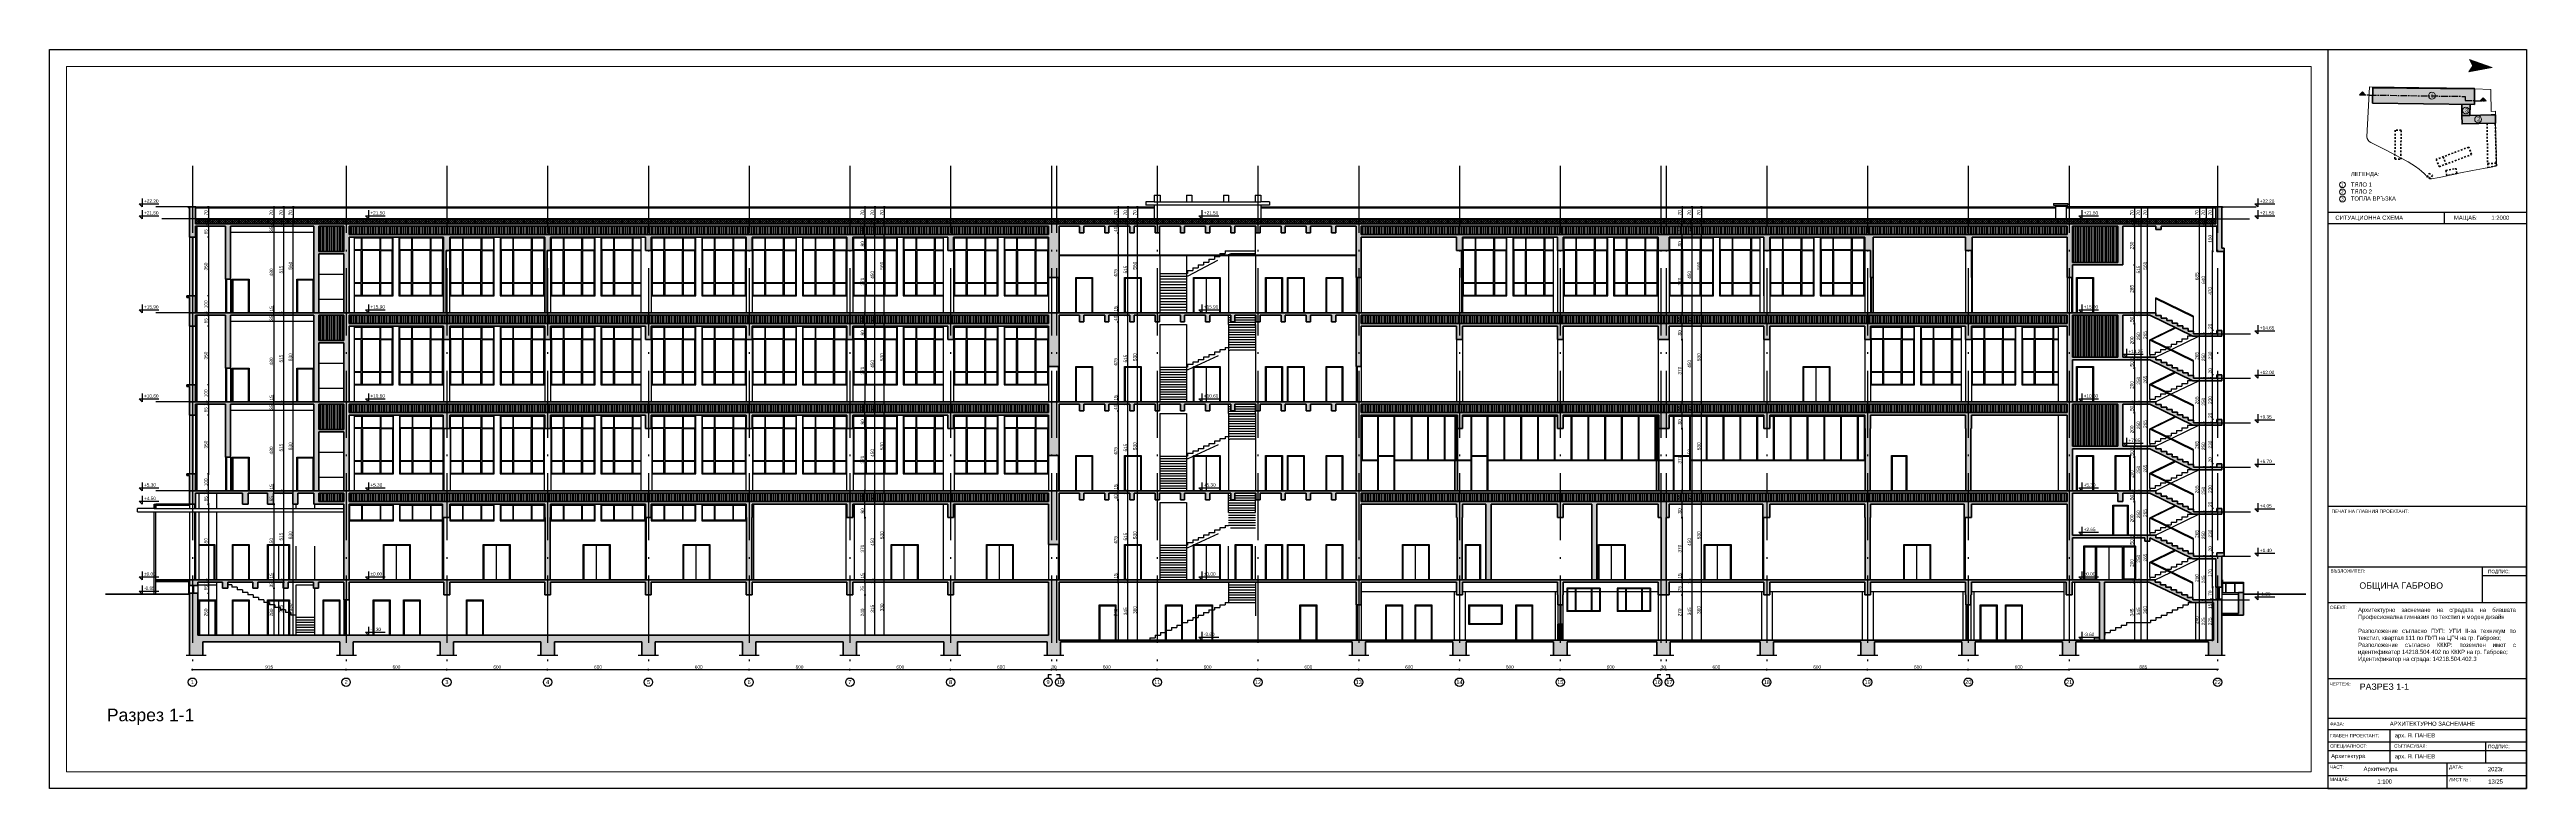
# Paper-space layout 'РАЗ 1-1' of a CAD drawing. Header units: inches. Extents: x 20 to 1495, y 5 to 445.
# The model-space entities are those that its viewports show. They can reach past a viewport. Long polylines and large blocks are cut down to what shows.
import ezdxf

# ---------------------------------------------------------------- set-up
doc = ezdxf.new("R2010")
doc.units = ezdxf.units.IN
doc.header["$MEASUREMENT"] = 0
doc.linetypes.add('DashDot', pattern=[0.6, 0.4, -0.1, 0, -0.1])
doc.linetypes.add('Hidden', pattern=[0.4, 0.2, -0.2])
for name, color, linetype, lineweight in [('Надписи коти външни', 252, 'Continuous', 25), ('Надписи коти вътрешни', 252, 'Continuous', 25), ('Надписи нива', 252, 'Continuous', 25), ('Надписи Оси', 252, 'Continuous', 25), ('Оси', 252, 'DashDot', 25), ('Ситуация дебела линия', 7, 'Continuous', 70), ('Ситуация имот', 7, 'Continuous', 20), ('Ситуация тънка линия', 7, 'Continuous', 35), ('Фасади Разрези дебело', 7, 'Continuous', 35), ('Фасади Разрези пунктир', 253, 'Hidden', 25), ('Фасади Разрези средно', 252, 'Continuous', 30), ('Фасади Разрези тънко', 253, 'Continuous', 25), ('Щрих стени', 254, 'Continuous', 25)]:
    doc.layers.add(name, color=color, linetype=linetype, lineweight=lineweight)
doc.layers.add('Ситуация щрих', color=7, linetype='Continuous', lineweight=18, true_color=0xdbdbdb, transparency=0.25)
doc.styles.add('Arial Regular', font='arial.ttf')
doc.styles.get("Standard").update_dxf_attribs({"font": 'arial.ttf'})
doc.dimstyles.new('Annotative', dxfattribs={"dimscale": 0, "dimtxt": 20, "dimasz": 5, "dimexe": 5, "dimexo": 5, "dimgap": 5, "dimtad": 1, "dimdec": 0, "dimzin": 0, "dimdsep": 46, "dimtxsty": 'Standard', "dimblk": 'ARCHTICK', "dimcen": 5, "dimdle": 5, "dimadec": 0, "dimazin": 0, "dimtfac": 1, "dimtdec": 0, "dimtofl": 0, "dimtmove": 0, "dimatfit": 3, "dimldrblk": 'ARCHTICK', "dimfxl": 5, "dimfxlon": 1, "dimtolj": 1, "dimtzin": 0, "dimarcsym": 1})

# ---------------------------------------------------------------- blocks, each defined once
blk = doc.blocks.new('_ArchTick')
at = {"color": 0, "linetype": 'ByBlock', "const_width": 0.15}
blk.add_lwpolyline([(-0.5, -0.5), (0.5, 0.5)], dxfattribs=at)
blk = doc.blocks.new('*D4976')
at = {"layer": 'Defpoints', "color": 0, "ltscale": 10, "transparency": 16777216}
for p in [(-6911, 24256), (-6842, 24256), (-6842, 24156)]:
    blk.add_point(p, dxfattribs=at)
at = {"layer": 'Надписи коти вътрешни', "color": 0, "lineweight": -2, "ltscale": 10, "transparency": 16777216}
for p, q in [((-6906, 24256), (-6916, 24256)), ((-6911, 24151), (-6911, 24261)), ((-6906, 24156), (-6916, 24156))]:
    blk.add_line(p, q, dxfattribs=at)
at = {"layer": 'Надписи коти вътрешни', "color": 0, "lineweight": -2, "ltscale": 10, "transparency": 16777216, "xscale": 5, "yscale": 5, "zscale": 5}
for p, rotation in [((-6911, 24256), 90), ((-6911, 24156), 270)]:
    blk.add_blockref('_ArchTick', p, dxfattribs=dict(at, rotation=rotation))
at = {"layer": 'Надписи коти вътрешни', "color": 0, "ltscale": 10, "transparency": 16777216, "insert": (-6926, 24206), "char_height": 20, "attachment_point": 5, "rotation": 90}
blk.add_mtext('\\A1;100', dxfattribs=at)
blk = doc.blocks.new('*D4975')
at = {"layer": 'Defpoints', "color": 0, "ltscale": 10, "transparency": 16777216}
for p in [(-6842, 24606), (-6911, 24256), (-6842, 24256)]:
    blk.add_point(p, dxfattribs=at)
at = {"layer": 'Надписи коти вътрешни', "color": 0, "lineweight": -2, "ltscale": 10, "transparency": 16777216}
for p, q in [((-6906, 24606), (-6916, 24606)), ((-6911, 24611), (-6911, 24251)), ((-6906, 24256), (-6916, 24256))]:
    blk.add_line(p, q, dxfattribs=at)
at = {"layer": 'Надписи коти вътрешни', "color": 0, "lineweight": -2, "ltscale": 10, "transparency": 16777216, "xscale": 5, "yscale": 5, "zscale": 5}
for p, rotation in [((-6911, 24606), 90), ((-6911, 24256), 270)]:
    blk.add_blockref('_ArchTick', p, dxfattribs=dict(at, rotation=rotation))
at = {"layer": 'Надписи коти вътрешни', "color": 0, "ltscale": 10, "transparency": 16777216, "insert": (-6926, 24431), "char_height": 20, "attachment_point": 5, "rotation": 90}
blk.add_mtext('\\A1;350', dxfattribs=at)
blk = doc.blocks.new('*D4974')
at = {"layer": 'Defpoints', "color": 0, "ltscale": 10, "transparency": 16777216}
for p in [(-6842, 24671), (-6911, 24606), (-6842, 24606)]:
    blk.add_point(p, dxfattribs=at)
at = {"layer": 'Надписи коти вътрешни', "color": 0, "lineweight": -2, "ltscale": 10, "transparency": 16777216}
for p, q in [((-6906, 24671), (-6916, 24671)), ((-6911, 24676), (-6911, 24601)), ((-6906, 24606), (-6916, 24606))]:
    blk.add_line(p, q, dxfattribs=at)
at = {"layer": 'Надписи коти вътрешни', "color": 0, "lineweight": -2, "ltscale": 10, "transparency": 16777216, "xscale": 5, "yscale": 5, "zscale": 5}
for p, rotation in [((-6911, 24671), 90), ((-6911, 24606), 270)]:
    blk.add_blockref('_ArchTick', p, dxfattribs=dict(at, rotation=rotation))
at = {"layer": 'Надписи коти вътрешни', "color": 0, "ltscale": 10, "transparency": 16777216, "insert": (-6926, 24638), "char_height": 20, "attachment_point": 5, "rotation": 90}
blk.add_mtext('\\A1;65', dxfattribs=at)
blk = doc.blocks.new('*D4973')
at = {"layer": 'Defpoints', "color": 0, "ltscale": 10, "transparency": 16777216}
for p in [(-6911, 24686), (-6842, 24686), (-6842, 24671)]:
    blk.add_point(p, dxfattribs=at)
at = {"layer": 'Надписи коти вътрешни', "color": 0, "lineweight": -2, "ltscale": 10, "transparency": 16777216}
for p, q in [((-6906, 24686), (-6916, 24686)), ((-6906, 24671), (-6916, 24671)), ((-6911, 24666), (-6911, 24691))]:
    blk.add_line(p, q, dxfattribs=at)
at = {"layer": 'Надписи коти вътрешни', "color": 0, "lineweight": -2, "ltscale": 10, "transparency": 16777216, "xscale": 5, "yscale": 5, "zscale": 5}
for p, rotation in [((-6911, 24686), 90), ((-6911, 24671), 270)]:
    blk.add_blockref('_ArchTick', p, dxfattribs=dict(at, rotation=rotation))
at = {"layer": 'Надписи коти вътрешни', "color": 0, "ltscale": 10, "transparency": 16777216, "insert": (-6926, 24678), "char_height": 20, "attachment_point": 5, "rotation": 90}
blk.add_mtext('\\A1;15', dxfattribs=at)
blk = doc.blocks.new('*D4972')
at = {"layer": 'Defpoints', "color": 0, "ltscale": 10, "transparency": 16777216}
for p in [(-6842, 24786), (-6911, 24686), (-6842, 24686)]:
    blk.add_point(p, dxfattribs=at)
at = {"layer": 'Надписи коти вътрешни', "color": 0, "lineweight": -2, "ltscale": 10, "transparency": 16777216}
for p, q in [((-6906, 24786), (-6916, 24786)), ((-6911, 24791), (-6911, 24681)), ((-6906, 24686), (-6916, 24686))]:
    blk.add_line(p, q, dxfattribs=at)
at = {"layer": 'Надписи коти вътрешни', "color": 0, "lineweight": -2, "ltscale": 10, "transparency": 16777216, "xscale": 5, "yscale": 5, "zscale": 5}
for p, rotation in [((-6911, 24786), 90), ((-6911, 24686), 270)]:
    blk.add_blockref('_ArchTick', p, dxfattribs=dict(at, rotation=rotation))
at = {"layer": 'Надписи коти вътрешни', "color": 0, "ltscale": 10, "transparency": 16777216, "insert": (-6926, 24736), "char_height": 20, "attachment_point": 5, "rotation": 90}
blk.add_mtext('\\A1;100', dxfattribs=at)
blk = doc.blocks.new('*D4971')
at = {"layer": 'Defpoints', "color": 0, "ltscale": 10, "transparency": 16777216}
for p in [(-6842, 25136), (-6911, 24786), (-6842, 24786)]:
    blk.add_point(p, dxfattribs=at)
at = {"layer": 'Надписи коти вътрешни', "color": 0, "lineweight": -2, "ltscale": 10, "transparency": 16777216}
for p, q in [((-6906, 25136), (-6916, 25136)), ((-6911, 25141), (-6911, 24781)), ((-6906, 24786), (-6916, 24786))]:
    blk.add_line(p, q, dxfattribs=at)
at = {"layer": 'Надписи коти вътрешни', "color": 0, "lineweight": -2, "ltscale": 10, "transparency": 16777216, "xscale": 5, "yscale": 5, "zscale": 5}
for p, rotation in [((-6911, 25136), 90), ((-6911, 24786), 270)]:
    blk.add_blockref('_ArchTick', p, dxfattribs=dict(at, rotation=rotation))
at = {"layer": 'Надписи коти вътрешни', "color": 0, "ltscale": 10, "transparency": 16777216, "insert": (-6926, 24961), "char_height": 20, "attachment_point": 5, "rotation": 90}
blk.add_mtext('\\A1;350', dxfattribs=at)
blk = doc.blocks.new('*D4970')
at = {"layer": 'Defpoints', "color": 0, "ltscale": 10, "transparency": 16777216}
for p in [(-6911, 25136), (-6842, 25201), (-6842, 25136)]:
    blk.add_point(p, dxfattribs=at)
at = {"layer": 'Надписи коти вътрешни', "color": 0, "lineweight": -2, "ltscale": 10, "transparency": 16777216}
for p, q in [((-6906, 25201), (-6916, 25201)), ((-6906, 25136), (-6916, 25136)), ((-6911, 25206), (-6911, 25131))]:
    blk.add_line(p, q, dxfattribs=at)
at = {"layer": 'Надписи коти вътрешни', "color": 0, "lineweight": -2, "ltscale": 10, "transparency": 16777216, "xscale": 5, "yscale": 5, "zscale": 5}
for p, rotation in [((-6911, 25201), 90), ((-6911, 25136), 270)]:
    blk.add_blockref('_ArchTick', p, dxfattribs=dict(at, rotation=rotation))
at = {"layer": 'Надписи коти вътрешни', "color": 0, "ltscale": 10, "transparency": 16777216, "insert": (-6926, 25168), "char_height": 20, "attachment_point": 5, "rotation": 90}
blk.add_mtext('\\A1;65', dxfattribs=at)
blk = doc.blocks.new('*D4969')
at = {"layer": 'Defpoints', "color": 0, "ltscale": 10, "transparency": 16777216}
for p in [(-6911, 25216), (-6842, 25216), (-6842, 25201)]:
    blk.add_point(p, dxfattribs=at)
at = {"layer": 'Надписи коти вътрешни', "color": 0, "lineweight": -2, "ltscale": 10, "transparency": 16777216}
for p, q in [((-6906, 25216), (-6916, 25216)), ((-6906, 25201), (-6916, 25201)), ((-6911, 25196), (-6911, 25221))]:
    blk.add_line(p, q, dxfattribs=at)
at = {"layer": 'Надписи коти вътрешни', "color": 0, "lineweight": -2, "ltscale": 10, "transparency": 16777216, "xscale": 5, "yscale": 5, "zscale": 5}
for p, rotation in [((-6911, 25216), 90), ((-6911, 25201), 270)]:
    blk.add_blockref('_ArchTick', p, dxfattribs=dict(at, rotation=rotation))
at = {"layer": 'Надписи коти вътрешни', "color": 0, "ltscale": 10, "transparency": 16777216, "insert": (-6926, 25208), "char_height": 20, "attachment_point": 5, "rotation": 90}
blk.add_mtext('\\A1;15', dxfattribs=at)
blk = doc.blocks.new('*D4968')
at = {"layer": 'Defpoints', "color": 0, "ltscale": 10, "transparency": 16777216}
for p in [(-6842, 25316), (-6911, 25216), (-6842, 25216)]:
    blk.add_point(p, dxfattribs=at)
at = {"layer": 'Надписи коти вътрешни', "color": 0, "lineweight": -2, "ltscale": 10, "transparency": 16777216}
for p, q in [((-6906, 25316), (-6916, 25316)), ((-6911, 25321), (-6911, 25211)), ((-6906, 25216), (-6916, 25216))]:
    blk.add_line(p, q, dxfattribs=at)
at = {"layer": 'Надписи коти вътрешни', "color": 0, "lineweight": -2, "ltscale": 10, "transparency": 16777216, "xscale": 5, "yscale": 5, "zscale": 5}
for p, rotation in [((-6911, 25316), 90), ((-6911, 25216), 270)]:
    blk.add_blockref('_ArchTick', p, dxfattribs=dict(at, rotation=rotation))
at = {"layer": 'Надписи коти вътрешни', "color": 0, "ltscale": 10, "transparency": 16777216, "insert": (-6926, 25266), "char_height": 20, "attachment_point": 5, "rotation": 90}
blk.add_mtext('\\A1;100', dxfattribs=at)
blk = doc.blocks.new('*D4967')
at = {"layer": 'Defpoints', "color": 0, "ltscale": 10, "transparency": 16777216}
for p in [(-6842, 25666), (-6911, 25316), (-6842, 25316)]:
    blk.add_point(p, dxfattribs=at)
at = {"layer": 'Надписи коти вътрешни', "color": 0, "lineweight": -2, "ltscale": 10, "transparency": 16777216}
for p, q in [((-6906, 25666), (-6916, 25666)), ((-6911, 25671), (-6911, 25311)), ((-6906, 25316), (-6916, 25316))]:
    blk.add_line(p, q, dxfattribs=at)
at = {"layer": 'Надписи коти вътрешни', "color": 0, "lineweight": -2, "ltscale": 10, "transparency": 16777216, "xscale": 5, "yscale": 5, "zscale": 5}
for p, rotation in [((-6911, 25666), 90), ((-6911, 25316), 270)]:
    blk.add_blockref('_ArchTick', p, dxfattribs=dict(at, rotation=rotation))
at = {"layer": 'Надписи коти вътрешни', "color": 0, "ltscale": 10, "transparency": 16777216, "insert": (-6926, 25491), "char_height": 20, "attachment_point": 5, "rotation": 90}
blk.add_mtext('\\A1;350', dxfattribs=at)
blk = doc.blocks.new('*D4966')
at = {"layer": 'Defpoints', "color": 0, "ltscale": 10, "transparency": 16777216}
for p in [(-6911, 25666), (-6842, 25731), (-6842, 25666)]:
    blk.add_point(p, dxfattribs=at)
at = {"layer": 'Надписи коти вътрешни', "color": 0, "lineweight": -2, "ltscale": 10, "transparency": 16777216}
for p, q in [((-6906, 25731), (-6916, 25731)), ((-6906, 25666), (-6916, 25666)), ((-6911, 25736), (-6911, 25661))]:
    blk.add_line(p, q, dxfattribs=at)
at = {"layer": 'Надписи коти вътрешни', "color": 0, "lineweight": -2, "ltscale": 10, "transparency": 16777216, "xscale": 5, "yscale": 5, "zscale": 5}
for p, rotation in [((-6911, 25731), 90), ((-6911, 25666), 270)]:
    blk.add_blockref('_ArchTick', p, dxfattribs=dict(at, rotation=rotation))
at = {"layer": 'Надписи коти вътрешни', "color": 0, "ltscale": 10, "transparency": 16777216, "insert": (-6926, 25698), "char_height": 20, "attachment_point": 5, "rotation": 90}
blk.add_mtext('\\A1;65', dxfattribs=at)
blk = doc.blocks.new('*D4965')
at = {"layer": 'Defpoints', "color": 0, "ltscale": 10, "transparency": 16777216}
for p in [(-6911, 25776), (-6842, 25776), (-6842, 25731)]:
    blk.add_point(p, dxfattribs=at)
at = {"layer": 'Надписи коти вътрешни', "color": 0, "lineweight": -2, "ltscale": 10, "transparency": 16777216}
for p, q in [((-6906, 25776), (-6916, 25776)), ((-6906, 25731), (-6916, 25731)), ((-6911, 25726), (-6911, 25781))]:
    blk.add_line(p, q, dxfattribs=at)
at = {"layer": 'Надписи коти вътрешни', "color": 0, "lineweight": -2, "ltscale": 10, "transparency": 16777216, "xscale": 5, "yscale": 5, "zscale": 5}
for p, rotation in [((-6911, 25776), 90), ((-6911, 25731), 270)]:
    blk.add_blockref('_ArchTick', p, dxfattribs=dict(at, rotation=rotation))
at = {"layer": 'Надписи коти вътрешни', "color": 0, "ltscale": 10, "transparency": 16777216, "insert": (-6926, 25752), "char_height": 20, "attachment_point": 5, "rotation": 90}
blk.add_mtext('\\A1;45', dxfattribs=at)
blk = doc.blocks.new('*D4964')
at = {"layer": 'Defpoints', "color": 0, "ltscale": 10, "transparency": 16777216}
for p in [(-6844, 25846), (-6911, 25776), (-6842, 25776)]:
    blk.add_point(p, dxfattribs=at)
at = {"layer": 'Надписи коти вътрешни', "color": 0, "lineweight": -2, "ltscale": 10, "transparency": 16777216}
for p, q in [((-6906, 25846), (-6916, 25846)), ((-6911, 25851), (-6911, 25771)), ((-6906, 25776), (-6916, 25776))]:
    blk.add_line(p, q, dxfattribs=at)
at = {"layer": 'Надписи коти вътрешни', "color": 0, "lineweight": -2, "ltscale": 10, "transparency": 16777216, "xscale": 5, "yscale": 5, "zscale": 5}
for p, rotation in [((-6911, 25846), 90), ((-6911, 25776), 270)]:
    blk.add_blockref('_ArchTick', p, dxfattribs=dict(at, rotation=rotation))
at = {"layer": 'Надписи коти вътрешни', "color": 0, "ltscale": 10, "transparency": 16777216, "insert": (-6926, 25811), "char_height": 20, "attachment_point": 5, "rotation": 90}
blk.add_mtext('\\A1;70', dxfattribs=at)
blk = doc.blocks.new('*D4963')
at = {"layer": 'Defpoints', "color": 0, "ltscale": 10, "transparency": 16777216}
for p in [(-6989, 24076), (-6969, 24141), (-6911, 24141)]:
    blk.add_point(p, dxfattribs=at)
at = {"layer": 'Надписи коти вътрешни', "color": 0, "lineweight": -2, "ltscale": 10, "transparency": 16777216}
for p, q in [((-6916, 24141), (-6906, 24141)), ((-6916, 24076), (-6906, 24076)), ((-6911, 24071), (-6911, 24146))]:
    blk.add_line(p, q, dxfattribs=at)
at = {"layer": 'Надписи коти вътрешни', "color": 0, "lineweight": -2, "ltscale": 10, "transparency": 16777216, "xscale": 5, "yscale": 5, "zscale": 5}
for p, rotation in [((-6911, 24141), 90), ((-6911, 24076), 270)]:
    blk.add_blockref('_ArchTick', p, dxfattribs=dict(at, rotation=rotation))
at = {"layer": 'Надписи коти вътрешни', "color": 0, "ltscale": 10, "transparency": 16777216, "insert": (-6926, 24108), "char_height": 20, "attachment_point": 5, "rotation": 90}
blk.add_mtext('\\A1;65', dxfattribs=at)
blk = doc.blocks.new('*D4962')
at = {"layer": 'Defpoints', "color": 0, "ltscale": 10, "transparency": 16777216}
for p in [(-6989, 24076), (-6989, 23626), (-6911, 23626)]:
    blk.add_point(p, dxfattribs=at)
at = {"layer": 'Надписи коти вътрешни', "color": 0, "lineweight": -2, "ltscale": 10, "transparency": 16777216}
for p, q in [((-6916, 24076), (-6906, 24076)), ((-6911, 24081), (-6911, 23621)), ((-6916, 23626), (-6906, 23626))]:
    blk.add_line(p, q, dxfattribs=at)
at = {"layer": 'Надписи коти вътрешни', "color": 0, "lineweight": -2, "ltscale": 10, "transparency": 16777216, "xscale": 5, "yscale": 5, "zscale": 5}
for p, rotation in [((-6911, 24076), 90), ((-6911, 23626), 270)]:
    blk.add_blockref('_ArchTick', p, dxfattribs=dict(at, rotation=rotation))
at = {"layer": 'Надписи коти вътрешни', "color": 0, "ltscale": 10, "transparency": 16777216, "insert": (-6926, 23851), "char_height": 20, "attachment_point": 5, "rotation": 90}
blk.add_mtext('\\A1;450', dxfattribs=at)
blk = doc.blocks.new('*D4961')
at = {"layer": 'Defpoints', "color": 0, "ltscale": 10, "transparency": 16777216}
for p in [(-6974, 23611), (-6974, 23546), (-6911, 23546)]:
    blk.add_point(p, dxfattribs=at)
at = {"layer": 'Надписи коти вътрешни', "color": 0, "lineweight": -2, "ltscale": 10, "transparency": 16777216}
for p, q in [((-6916, 23611), (-6906, 23611)), ((-6911, 23616), (-6911, 23541)), ((-6916, 23546), (-6906, 23546))]:
    blk.add_line(p, q, dxfattribs=at)
at = {"layer": 'Надписи коти вътрешни', "color": 0, "lineweight": -2, "ltscale": 10, "transparency": 16777216, "xscale": 5, "yscale": 5, "zscale": 5}
for p, rotation in [((-6911, 23611), 90), ((-6911, 23546), 270)]:
    blk.add_blockref('_ArchTick', p, dxfattribs=dict(at, rotation=rotation))
at = {"layer": 'Надписи коти вътрешни', "color": 0, "ltscale": 10, "transparency": 16777216, "insert": (-6926, 23578), "char_height": 20, "attachment_point": 5, "rotation": 90}
blk.add_mtext('\\A1;65', dxfattribs=at)
blk = doc.blocks.new('*D4960')
at = {"layer": 'Defpoints', "color": 0, "ltscale": 10, "transparency": 16777216}
for p in [(-6974, 23546), (-6974, 23296), (-6911, 23296)]:
    blk.add_point(p, dxfattribs=at)
at = {"layer": 'Надписи коти вътрешни', "color": 0, "lineweight": -2, "ltscale": 10, "transparency": 16777216}
for p, q in [((-6916, 23546), (-6906, 23546)), ((-6911, 23551), (-6911, 23291)), ((-6916, 23296), (-6906, 23296))]:
    blk.add_line(p, q, dxfattribs=at)
at = {"layer": 'Надписи коти вътрешни', "color": 0, "lineweight": -2, "ltscale": 10, "transparency": 16777216, "xscale": 5, "yscale": 5, "zscale": 5}
for p, rotation in [((-6911, 23546), 90), ((-6911, 23296), 270)]:
    blk.add_blockref('_ArchTick', p, dxfattribs=dict(at, rotation=rotation))
at = {"layer": 'Надписи коти вътрешни', "color": 0, "ltscale": 10, "transparency": 16777216, "insert": (-6926, 23431), "char_height": 20, "attachment_point": 5, "rotation": 90}
blk.add_mtext('\\A1;250', dxfattribs=at)
blk = doc.blocks.new('*D4958')
at = {"layer": 'Defpoints', "color": 0, "ltscale": 10, "transparency": 16777216}
for p in [(-6911, 23626), (-6842, 23626), (-6842, 23611)]:
    blk.add_point(p, dxfattribs=at)
at = {"layer": 'Надписи коти вътрешни', "color": 0, "lineweight": -2, "ltscale": 10, "transparency": 16777216}
for p, q in [((-6906, 23626), (-6916, 23626)), ((-6906, 23611), (-6916, 23611)), ((-6911, 23606), (-6911, 23631))]:
    blk.add_line(p, q, dxfattribs=at)
at = {"layer": 'Надписи коти вътрешни', "color": 0, "lineweight": -2, "ltscale": 10, "transparency": 16777216, "xscale": 5, "yscale": 5, "zscale": 5}
for p, rotation in [((-6911, 23626), 90), ((-6911, 23611), 270)]:
    blk.add_blockref('_ArchTick', p, dxfattribs=dict(at, rotation=rotation))
at = {"layer": 'Надписи коти вътрешни', "color": 0, "ltscale": 10, "transparency": 16777216, "insert": (-6926, 23618), "char_height": 20, "attachment_point": 5, "rotation": 90}
blk.add_mtext('\\A1;15', dxfattribs=at)
blk = doc.blocks.new('*D4957')
at = {"layer": 'Defpoints', "color": 0, "ltscale": 10, "transparency": 16777216}
for p in [(-6559, 24141), (-6557, 24156), (-6521, 24156)]:
    blk.add_point(p, dxfattribs=at)
at = {"layer": 'Надписи коти вътрешни', "color": 0, "lineweight": -2, "ltscale": 10, "transparency": 16777216}
for p, q in [((-6521, 24156), (-6521, 24198)), ((-6526, 24156), (-6516, 24156)), ((-6526, 24141), (-6516, 24141)), ((-6521, 24136), (-6521, 24156))]:
    blk.add_line(p, q, dxfattribs=at)
at = {"layer": 'Надписи коти вътрешни', "color": 0, "lineweight": -2, "ltscale": 10, "transparency": 16777216, "xscale": 5, "yscale": 5, "zscale": 5}
for p, rotation in [((-6521, 24156), 90), ((-6521, 24141), 270)]:
    blk.add_blockref('_ArchTick', p, dxfattribs=dict(at, rotation=rotation))
at = {"layer": 'Надписи коти вътрешни', "color": 0, "ltscale": 10, "transparency": 16777216, "insert": (-6536, 24179), "char_height": 20, "attachment_point": 5, "rotation": 90}
blk.add_mtext('\\A1;15', dxfattribs=at)
blk = doc.blocks.new('*D4956')
at = {"layer": 'Defpoints', "color": 0, "ltscale": 10, "transparency": 16777216}
for p in [(-6565, 24636), (-6541, 24156), (-6521, 24156)]:
    blk.add_point(p, dxfattribs=at)
at = {"layer": 'Надписи коти вътрешни', "color": 0, "lineweight": -2, "ltscale": 10, "transparency": 16777216}
for p, q in [((-6526, 24636), (-6516, 24636)), ((-6521, 24641), (-6521, 24151)), ((-6526, 24156), (-6516, 24156))]:
    blk.add_line(p, q, dxfattribs=at)
at = {"layer": 'Надписи коти вътрешни', "color": 0, "lineweight": -2, "ltscale": 10, "transparency": 16777216, "xscale": 5, "yscale": 5, "zscale": 5}
for p, rotation in [((-6521, 24636), 90), ((-6521, 24156), 270)]:
    blk.add_blockref('_ArchTick', p, dxfattribs=dict(at, rotation=rotation))
at = {"layer": 'Надписи коти вътрешни', "color": 0, "ltscale": 10, "transparency": 16777216, "insert": (-6536, 24396), "char_height": 20, "attachment_point": 5, "rotation": 90}
blk.add_mtext('\\A1;480', dxfattribs=at)
blk = doc.blocks.new('*D4955')
at = {"layer": 'Defpoints', "color": 0, "ltscale": 10, "transparency": 16777216}
for p in [(-6547, 24671), (-6547, 24636), (-6521, 24636)]:
    blk.add_point(p, dxfattribs=at)
at = {"layer": 'Надписи коти вътрешни', "color": 0, "lineweight": -2, "ltscale": 10, "transparency": 16777216}
for p, q in [((-6526, 24671), (-6516, 24671)), ((-6526, 24636), (-6516, 24636)), ((-6521, 24676), (-6521, 24631))]:
    blk.add_line(p, q, dxfattribs=at)
at = {"layer": 'Надписи коти вътрешни', "color": 0, "lineweight": -2, "ltscale": 10, "transparency": 16777216, "xscale": 5, "yscale": 5, "zscale": 5}
for p, rotation in [((-6521, 24671), 90), ((-6521, 24636), 270)]:
    blk.add_blockref('_ArchTick', p, dxfattribs=dict(at, rotation=rotation))
at = {"layer": 'Надписи коти вътрешни', "color": 0, "ltscale": 10, "transparency": 16777216, "insert": (-6536, 24653), "char_height": 20, "attachment_point": 5, "rotation": 90}
blk.add_mtext('\\A1;35', dxfattribs=at)
blk = doc.blocks.new('*D4954')
at = {"layer": 'Defpoints', "color": 0, "ltscale": 10, "transparency": 16777216}
for p in [(-6578, 24686), (-6560, 24671), (-6521, 24686)]:
    blk.add_point(p, dxfattribs=at)
at = {"layer": 'Надписи коти вътрешни', "color": 0, "lineweight": -2, "ltscale": 10, "transparency": 16777216}
for p, q in [((-6526, 24686), (-6516, 24686)), ((-6526, 24671), (-6516, 24671)), ((-6521, 24686), (-6521, 24728)), ((-6521, 24666), (-6521, 24686))]:
    blk.add_line(p, q, dxfattribs=at)
at = {"layer": 'Надписи коти вътрешни', "color": 0, "lineweight": -2, "ltscale": 10, "transparency": 16777216, "xscale": 5, "yscale": 5, "zscale": 5}
for p, rotation in [((-6521, 24686), 90), ((-6521, 24671), 270)]:
    blk.add_blockref('_ArchTick', p, dxfattribs=dict(at, rotation=rotation))
at = {"layer": 'Надписи коти вътрешни', "color": 0, "ltscale": 10, "transparency": 16777216, "insert": (-6536, 24709), "char_height": 20, "attachment_point": 5, "rotation": 90}
blk.add_mtext('\\A1;15', dxfattribs=at)
blk = doc.blocks.new('*D4953')
at = {"layer": 'Defpoints', "color": 0, "ltscale": 10, "transparency": 16777216}
for p in [(-6570, 25846), (-6567, 25776), (-6521, 25776)]:
    blk.add_point(p, dxfattribs=at)
at = {"layer": 'Надписи коти вътрешни', "color": 0, "lineweight": -2, "ltscale": 10, "transparency": 16777216}
for p, q in [((-6526, 25846), (-6516, 25846)), ((-6521, 25851), (-6521, 25771)), ((-6526, 25776), (-6516, 25776))]:
    blk.add_line(p, q, dxfattribs=at)
at = {"layer": 'Надписи коти вътрешни', "color": 0, "lineweight": -2, "ltscale": 10, "transparency": 16777216, "xscale": 5, "yscale": 5, "zscale": 5}
for p, rotation in [((-6521, 25846), 90), ((-6521, 25776), 270)]:
    blk.add_blockref('_ArchTick', p, dxfattribs=dict(at, rotation=rotation))
at = {"layer": 'Надписи коти вътрешни', "color": 0, "ltscale": 10, "transparency": 16777216, "insert": (-6536, 25811), "char_height": 20, "attachment_point": 5, "rotation": 90}
blk.add_mtext('\\A1;70', dxfattribs=at)
blk = doc.blocks.new('*D4952')
at = {"layer": 'Defpoints', "color": 0, "ltscale": 10, "transparency": 16777216}
for p in [(-6559, 24076), (-6524, 24141), (-6521, 24141)]:
    blk.add_point(p, dxfattribs=at)
at = {"layer": 'Надписи коти вътрешни', "color": 0, "lineweight": -2, "ltscale": 10, "transparency": 16777216}
for p, q in [((-6526, 24076), (-6516, 24076)), ((-6521, 24071), (-6521, 24146)), ((-6521, 24141), (-6516, 24141))]:
    blk.add_line(p, q, dxfattribs=at)
at = {"layer": 'Надписи коти вътрешни', "color": 0, "lineweight": -2, "ltscale": 10, "transparency": 16777216, "xscale": 5, "yscale": 5, "zscale": 5}
for p, rotation in [((-6521, 24141), 90), ((-6521, 24076), 270)]:
    blk.add_blockref('_ArchTick', p, dxfattribs=dict(at, rotation=rotation))
at = {"layer": 'Надписи коти вътрешни', "color": 0, "ltscale": 10, "transparency": 16777216, "insert": (-6536, 24108), "char_height": 20, "attachment_point": 5, "rotation": 90}
blk.add_mtext('\\A1;65', dxfattribs=at)
blk = doc.blocks.new('*D4951')
at = {"layer": 'Defpoints', "color": 0, "ltscale": 10, "transparency": 16777216}
for p in [(-6559, 24076), (-6599, 23626), (-6521, 23626)]:
    blk.add_point(p, dxfattribs=at)
at = {"layer": 'Надписи коти вътрешни', "color": 0, "lineweight": -2, "ltscale": 10, "transparency": 16777216}
for p, q in [((-6526, 24076), (-6516, 24076)), ((-6521, 24081), (-6521, 23621)), ((-6526, 23626), (-6516, 23626))]:
    blk.add_line(p, q, dxfattribs=at)
at = {"layer": 'Надписи коти вътрешни', "color": 0, "lineweight": -2, "ltscale": 10, "transparency": 16777216, "xscale": 5, "yscale": 5, "zscale": 5}
for p, rotation in [((-6521, 24076), 90), ((-6521, 23626), 270)]:
    blk.add_blockref('_ArchTick', p, dxfattribs=dict(at, rotation=rotation))
at = {"layer": 'Надписи коти вътрешни', "color": 0, "ltscale": 10, "transparency": 16777216, "insert": (-6536, 23851), "char_height": 20, "attachment_point": 5, "rotation": 90}
blk.add_mtext('\\A1;450', dxfattribs=at)
blk = doc.blocks.new('*D4950')
at = {"layer": 'Defpoints', "color": 0, "ltscale": 10, "transparency": 16777216}
for p in [(-6616, 23611), (-6616, 23576), (-6521, 23576)]:
    blk.add_point(p, dxfattribs=at)
at = {"layer": 'Надписи коти вътрешни', "color": 0, "lineweight": -2, "ltscale": 10, "transparency": 16777216}
for p, q in [((-6526, 23611), (-6516, 23611)), ((-6521, 23616), (-6521, 23571)), ((-6526, 23576), (-6516, 23576))]:
    blk.add_line(p, q, dxfattribs=at)
at = {"layer": 'Надписи коти вътрешни', "color": 0, "lineweight": -2, "ltscale": 10, "transparency": 16777216, "xscale": 5, "yscale": 5, "zscale": 5}
for p, rotation in [((-6521, 23611), 90), ((-6521, 23576), 270)]:
    blk.add_blockref('_ArchTick', p, dxfattribs=dict(at, rotation=rotation))
at = {"layer": 'Надписи коти вътрешни', "color": 0, "ltscale": 10, "transparency": 16777216, "insert": (-6536, 23596), "char_height": 20, "attachment_point": 5, "rotation": 90}
blk.add_mtext('\\A1;35', dxfattribs=at)
blk = doc.blocks.new('*D4949')
at = {"layer": 'Defpoints', "color": 0, "ltscale": 10, "transparency": 16777216}
for p in [(-6616, 23576), (-6584, 23296), (-6521, 23296)]:
    blk.add_point(p, dxfattribs=at)
at = {"layer": 'Надписи коти вътрешни', "color": 0, "lineweight": -2, "ltscale": 10, "transparency": 16777216}
for p, q in [((-6526, 23576), (-6516, 23576)), ((-6521, 23581), (-6521, 23291)), ((-6526, 23296), (-6516, 23296))]:
    blk.add_line(p, q, dxfattribs=at)
at = {"layer": 'Надписи коти вътрешни', "color": 0, "lineweight": -2, "ltscale": 10, "transparency": 16777216, "xscale": 5, "yscale": 5, "zscale": 5}
for p, rotation in [((-6521, 23576), 90), ((-6521, 23296), 270)]:
    blk.add_blockref('_ArchTick', p, dxfattribs=dict(at, rotation=rotation))
at = {"layer": 'Надписи коти вътрешни', "color": 0, "ltscale": 10, "transparency": 16777216, "insert": (-6536, 23431), "char_height": 20, "attachment_point": 5, "rotation": 90}
blk.add_mtext('\\A1;280', dxfattribs=at)
blk = doc.blocks.new('*D4948')
at = {"layer": 'Defpoints', "color": 0, "ltscale": 10, "transparency": 16777216}
for p in [(-6565, 23611), (-6544, 23626), (-6521, 23626)]:
    blk.add_point(p, dxfattribs=at)
at = {"layer": 'Надписи коти вътрешни', "color": 0, "lineweight": -2, "ltscale": 10, "transparency": 16777216}
for p, q in [((-6526, 23626), (-6516, 23626)), ((-6526, 23611), (-6516, 23611)), ((-6521, 23626), (-6521, 23668)), ((-6521, 23606), (-6521, 23626))]:
    blk.add_line(p, q, dxfattribs=at)
at = {"layer": 'Надписи коти вътрешни', "color": 0, "lineweight": -2, "ltscale": 10, "transparency": 16777216, "xscale": 5, "yscale": 5, "zscale": 5}
for p, rotation in [((-6521, 23626), 90), ((-6521, 23611), 270)]:
    blk.add_blockref('_ArchTick', p, dxfattribs=dict(at, rotation=rotation))
at = {"layer": 'Надписи коти вътрешни', "color": 0, "ltscale": 10, "transparency": 16777216, "insert": (-6536, 23649), "char_height": 20, "attachment_point": 5, "rotation": 90}
blk.add_mtext('\\A1;15', dxfattribs=at)
blk = doc.blocks.new('*D4947')
at = {"layer": 'Defpoints', "color": 0, "ltscale": 10, "transparency": 16777216}
for p in [(-6565, 25166), (-6541, 24686), (-6521, 24686)]:
    blk.add_point(p, dxfattribs=at)
at = {"layer": 'Надписи коти вътрешни', "color": 0, "lineweight": -2, "ltscale": 10, "transparency": 16777216}
for p, q in [((-6526, 25166), (-6516, 25166)), ((-6521, 25171), (-6521, 24681)), ((-6526, 24686), (-6516, 24686))]:
    blk.add_line(p, q, dxfattribs=at)
at = {"layer": 'Надписи коти вътрешни', "color": 0, "lineweight": -2, "ltscale": 10, "transparency": 16777216, "xscale": 5, "yscale": 5, "zscale": 5}
for p, rotation in [((-6521, 25166), 90), ((-6521, 24686), 270)]:
    blk.add_blockref('_ArchTick', p, dxfattribs=dict(at, rotation=rotation))
at = {"layer": 'Надписи коти вътрешни', "color": 0, "ltscale": 10, "transparency": 16777216, "insert": (-6536, 24926), "char_height": 20, "attachment_point": 5, "rotation": 90}
blk.add_mtext('\\A1;480', dxfattribs=at)
blk = doc.blocks.new('*D4946')
at = {"layer": 'Defpoints', "color": 0, "ltscale": 10, "transparency": 16777216}
for p in [(-6555, 25166), (-6521, 25166), (-6452, 25201)]:
    blk.add_point(p, dxfattribs=at)
at = {"layer": 'Надписи коти вътрешни', "color": 0, "lineweight": -2, "ltscale": 10, "transparency": 16777216}
for p, q in [((-6516, 25201), (-6526, 25201)), ((-6526, 25166), (-6516, 25166)), ((-6521, 25206), (-6521, 25161))]:
    blk.add_line(p, q, dxfattribs=at)
at = {"layer": 'Надписи коти вътрешни', "color": 0, "lineweight": -2, "ltscale": 10, "transparency": 16777216, "xscale": 5, "yscale": 5, "zscale": 5}
for p, rotation in [((-6521, 25201), 90), ((-6521, 25166), 270)]:
    blk.add_blockref('_ArchTick', p, dxfattribs=dict(at, rotation=rotation))
at = {"layer": 'Надписи коти вътрешни', "color": 0, "ltscale": 10, "transparency": 16777216, "insert": (-6536, 25183), "char_height": 20, "attachment_point": 5, "rotation": 90}
blk.add_mtext('\\A1;35', dxfattribs=at)
blk = doc.blocks.new('*D4945')
at = {"layer": 'Defpoints', "color": 0, "ltscale": 10, "transparency": 16777216}
for p in [(-6989, 24156), (-6989, 24141), (-6911, 24156)]:
    blk.add_point(p, dxfattribs=at)
at = {"layer": 'Надписи коти вътрешни', "color": 0, "lineweight": -2, "ltscale": 10, "transparency": 16777216}
for p, q in [((-6916, 24156), (-6906, 24156)), ((-6916, 24141), (-6906, 24141)), ((-6911, 24136), (-6911, 24161))]:
    blk.add_line(p, q, dxfattribs=at)
at = {"layer": 'Надписи коти вътрешни', "color": 0, "lineweight": -2, "ltscale": 10, "transparency": 16777216, "xscale": 5, "yscale": 5, "zscale": 5}
for p, rotation in [((-6911, 24156), 90), ((-6911, 24141), 270)]:
    blk.add_blockref('_ArchTick', p, dxfattribs=dict(at, rotation=rotation))
at = {"layer": 'Надписи коти вътрешни', "color": 0, "ltscale": 10, "transparency": 16777216, "insert": (-6926, 24148), "char_height": 20, "attachment_point": 5, "rotation": 90}
blk.add_mtext('\\A1;15', dxfattribs=at)
blk = doc.blocks.new('*D4944')
at = {"layer": 'Defpoints', "color": 0, "ltscale": 10, "transparency": 16777216}
for p in [(-6571, 25216), (-6568, 25201), (-6521, 25216)]:
    blk.add_point(p, dxfattribs=at)
at = {"layer": 'Надписи коти вътрешни', "color": 0, "lineweight": -2, "ltscale": 10, "transparency": 16777216}
for p, q in [((-6521, 25216), (-6521, 25258)), ((-6526, 25216), (-6516, 25216)), ((-6526, 25201), (-6516, 25201)), ((-6521, 25196), (-6521, 25216))]:
    blk.add_line(p, q, dxfattribs=at)
at = {"layer": 'Надписи коти вътрешни', "color": 0, "lineweight": -2, "ltscale": 10, "transparency": 16777216, "xscale": 5, "yscale": 5, "zscale": 5}
for p, rotation in [((-6521, 25216), 90), ((-6521, 25201), 270)]:
    blk.add_blockref('_ArchTick', p, dxfattribs=dict(at, rotation=rotation))
at = {"layer": 'Надписи коти вътрешни', "color": 0, "ltscale": 10, "transparency": 16777216, "insert": (-6536, 25239), "char_height": 20, "attachment_point": 5, "rotation": 90}
blk.add_mtext('\\A1;15', dxfattribs=at)
blk = doc.blocks.new('*D4943')
at = {"layer": 'Defpoints', "color": 0, "ltscale": 10, "transparency": 16777216}
for p in [(-6565, 25696), (-6541, 25216), (-6521, 25216)]:
    blk.add_point(p, dxfattribs=at)
at = {"layer": 'Надписи коти вътрешни', "color": 0, "lineweight": -2, "ltscale": 10, "transparency": 16777216}
for p, q in [((-6526, 25696), (-6516, 25696)), ((-6521, 25701), (-6521, 25211)), ((-6526, 25216), (-6516, 25216))]:
    blk.add_line(p, q, dxfattribs=at)
at = {"layer": 'Надписи коти вътрешни', "color": 0, "lineweight": -2, "ltscale": 10, "transparency": 16777216, "xscale": 5, "yscale": 5, "zscale": 5}
for p, rotation in [((-6521, 25696), 90), ((-6521, 25216), 270)]:
    blk.add_blockref('_ArchTick', p, dxfattribs=dict(at, rotation=rotation))
at = {"layer": 'Надписи коти вътрешни', "color": 0, "ltscale": 10, "transparency": 16777216, "insert": (-6536, 25456), "char_height": 20, "attachment_point": 5, "rotation": 90}
blk.add_mtext('\\A1;480', dxfattribs=at)
blk = doc.blocks.new('*D4942')
at = {"layer": 'Defpoints', "color": 0, "ltscale": 10, "transparency": 16777216}
for p in [(-6556, 25731), (-6543, 25696), (-6521, 25696)]:
    blk.add_point(p, dxfattribs=at)
at = {"layer": 'Надписи коти вътрешни', "color": 0, "lineweight": -2, "ltscale": 10, "transparency": 16777216}
for p, q in [((-6526, 25731), (-6516, 25731)), ((-6526, 25696), (-6516, 25696)), ((-6521, 25736), (-6521, 25691))]:
    blk.add_line(p, q, dxfattribs=at)
at = {"layer": 'Надписи коти вътрешни', "color": 0, "lineweight": -2, "ltscale": 10, "transparency": 16777216, "xscale": 5, "yscale": 5, "zscale": 5}
for p, rotation in [((-6521, 25731), 90), ((-6521, 25696), 270)]:
    blk.add_blockref('_ArchTick', p, dxfattribs=dict(at, rotation=rotation))
at = {"layer": 'Надписи коти вътрешни', "color": 0, "ltscale": 10, "transparency": 16777216, "insert": (-6536, 25713), "char_height": 20, "attachment_point": 5, "rotation": 90}
blk.add_mtext('\\A1;35', dxfattribs=at)
blk = doc.blocks.new('*D4941')
at = {"layer": 'Defpoints', "color": 0, "ltscale": 10, "transparency": 16777216}
for p in [(-6571, 25731), (-6567, 25776), (-6521, 25776)]:
    blk.add_point(p, dxfattribs=at)
at = {"layer": 'Надписи коти вътрешни', "color": 0, "lineweight": -2, "ltscale": 10, "transparency": 16777216}
for p, q in [((-6526, 25776), (-6516, 25776)), ((-6526, 25731), (-6516, 25731)), ((-6521, 25726), (-6521, 25781))]:
    blk.add_line(p, q, dxfattribs=at)
at = {"layer": 'Надписи коти вътрешни', "color": 0, "lineweight": -2, "ltscale": 10, "transparency": 16777216, "xscale": 5, "yscale": 5, "zscale": 5}
for p, rotation in [((-6521, 25776), 90), ((-6521, 25731), 270)]:
    blk.add_blockref('_ArchTick', p, dxfattribs=dict(at, rotation=rotation))
at = {"layer": 'Надписи коти вътрешни', "color": 0, "ltscale": 10, "transparency": 16777216, "insert": (-6536, 25752), "char_height": 20, "attachment_point": 5, "rotation": 90}
blk.add_mtext('\\A1;45', dxfattribs=at)
blk = doc.blocks.new('*D4940')
at = {"layer": 'Defpoints', "color": 0, "ltscale": 10, "transparency": 16777216}
for p in [(-6575, 24141), (-6462, 24141), (-6575, 23626)]:
    blk.add_point(p, dxfattribs=at)
at = {"layer": 'Надписи коти вътрешни', "color": 0, "lineweight": -2, "ltscale": 10, "transparency": 16777216}
for p, q in [((-6467, 24141), (-6457, 24141)), ((-6462, 23621), (-6462, 24146)), ((-6467, 23626), (-6457, 23626))]:
    blk.add_line(p, q, dxfattribs=at)
at = {"layer": 'Надписи коти вътрешни', "color": 0, "lineweight": -2, "ltscale": 10, "transparency": 16777216, "xscale": 5, "yscale": 5, "zscale": 5}
for p, rotation in [((-6462, 24141), 90), ((-6462, 23626), 270)]:
    blk.add_blockref('_ArchTick', p, dxfattribs=dict(at, rotation=rotation))
at = {"layer": 'Надписи коти вътрешни', "color": 0, "ltscale": 10, "transparency": 16777216, "insert": (-6478, 23883), "char_height": 20, "attachment_point": 5, "rotation": 90}
blk.add_mtext('\\A1;515', dxfattribs=at)
blk = doc.blocks.new('*D4939')
at = {"layer": 'Defpoints', "color": 0, "ltscale": 10, "transparency": 16777216}
for p in [(-6575, 24156), (-6575, 24141), (-6462, 24156)]:
    blk.add_point(p, dxfattribs=at)
at = {"layer": 'Надписи коти вътрешни', "color": 0, "lineweight": -2, "ltscale": 10, "transparency": 16777216}
for p, q in [((-6467, 24156), (-6457, 24156)), ((-6467, 24141), (-6457, 24141)), ((-6462, 24136), (-6462, 24161))]:
    blk.add_line(p, q, dxfattribs=at)
at = {"layer": 'Надписи коти вътрешни', "color": 0, "lineweight": -2, "ltscale": 10, "transparency": 16777216, "xscale": 5, "yscale": 5, "zscale": 5}
for p, rotation in [((-6462, 24156), 90), ((-6462, 24141), 270)]:
    blk.add_blockref('_ArchTick', p, dxfattribs=dict(at, rotation=rotation))
at = {"layer": 'Надписи коти вътрешни', "color": 0, "ltscale": 10, "transparency": 16777216, "insert": (-6478, 24148), "char_height": 20, "attachment_point": 5, "rotation": 90}
blk.add_mtext('\\A1;15', dxfattribs=at)
blk = doc.blocks.new('*D4938')
at = {"layer": 'Defpoints', "color": 0, "ltscale": 10, "transparency": 16777216}
for p in [(-6575, 24156), (-6406, 24156), (-6575, 23626)]:
    blk.add_point(p, dxfattribs=at)
at = {"layer": 'Надписи коти вътрешни', "color": 0, "lineweight": -2, "ltscale": 10, "transparency": 16777216}
for p, q in [((-6411, 24156), (-6401, 24156)), ((-6406, 23621), (-6406, 24161)), ((-6411, 23626), (-6401, 23626))]:
    blk.add_line(p, q, dxfattribs=at)
at = {"layer": 'Надписи коти вътрешни', "color": 0, "lineweight": -2, "ltscale": 10, "transparency": 16777216, "xscale": 5, "yscale": 5, "zscale": 5}
for p, rotation in [((-6406, 24156), 90), ((-6406, 23626), 270)]:
    blk.add_blockref('_ArchTick', p, dxfattribs=dict(at, rotation=rotation))
at = {"layer": 'Надписи коти вътрешни', "color": 0, "ltscale": 10, "transparency": 16777216, "insert": (-6422, 23891), "char_height": 20, "attachment_point": 5, "rotation": 90}
blk.add_mtext('\\A1;530', dxfattribs=at)
blk = doc.blocks.new('*D4937')
at = {"layer": 'Defpoints', "color": 0, "ltscale": 10, "transparency": 16777216}
for p in [(-6575, 24671), (-6462, 24671), (-6575, 24156)]:
    blk.add_point(p, dxfattribs=at)
at = {"layer": 'Надписи коти вътрешни', "color": 0, "lineweight": -2, "ltscale": 10, "transparency": 16777216}
for p, q in [((-6467, 24671), (-6457, 24671)), ((-6462, 24151), (-6462, 24676)), ((-6467, 24156), (-6457, 24156))]:
    blk.add_line(p, q, dxfattribs=at)
at = {"layer": 'Надписи коти вътрешни', "color": 0, "lineweight": -2, "ltscale": 10, "transparency": 16777216, "xscale": 5, "yscale": 5, "zscale": 5}
for p, rotation in [((-6462, 24671), 90), ((-6462, 24156), 270)]:
    blk.add_blockref('_ArchTick', p, dxfattribs=dict(at, rotation=rotation))
at = {"layer": 'Надписи коти вътрешни', "color": 0, "ltscale": 10, "transparency": 16777216, "insert": (-6478, 24413), "char_height": 20, "attachment_point": 5, "rotation": 90}
blk.add_mtext('\\A1;515', dxfattribs=at)
blk = doc.blocks.new('*D4936')
at = {"layer": 'Defpoints', "color": 0, "ltscale": 10, "transparency": 16777216}
for p in [(-6575, 24686), (-6575, 24671), (-6462, 24686)]:
    blk.add_point(p, dxfattribs=at)
at = {"layer": 'Надписи коти вътрешни', "color": 0, "lineweight": -2, "ltscale": 10, "transparency": 16777216}
for p, q in [((-6467, 24686), (-6457, 24686)), ((-6467, 24671), (-6457, 24671)), ((-6462, 24666), (-6462, 24691))]:
    blk.add_line(p, q, dxfattribs=at)
at = {"layer": 'Надписи коти вътрешни', "color": 0, "lineweight": -2, "ltscale": 10, "transparency": 16777216, "xscale": 5, "yscale": 5, "zscale": 5}
for p, rotation in [((-6462, 24686), 90), ((-6462, 24671), 270)]:
    blk.add_blockref('_ArchTick', p, dxfattribs=dict(at, rotation=rotation))
at = {"layer": 'Надписи коти вътрешни', "color": 0, "ltscale": 10, "transparency": 16777216, "insert": (-6478, 24678), "char_height": 20, "attachment_point": 5, "rotation": 90}
blk.add_mtext('\\A1;15', dxfattribs=at)
blk = doc.blocks.new('*D4935')
at = {"layer": 'Defpoints', "color": 0, "ltscale": 10, "transparency": 16777216}
for p in [(-6575, 24686), (-6406, 24686), (-6575, 24156)]:
    blk.add_point(p, dxfattribs=at)
at = {"layer": 'Надписи коти вътрешни', "color": 0, "lineweight": -2, "ltscale": 10, "transparency": 16777216}
for p, q in [((-6411, 24686), (-6401, 24686)), ((-6406, 24151), (-6406, 24691)), ((-6411, 24156), (-6401, 24156))]:
    blk.add_line(p, q, dxfattribs=at)
at = {"layer": 'Надписи коти вътрешни', "color": 0, "lineweight": -2, "ltscale": 10, "transparency": 16777216, "xscale": 5, "yscale": 5, "zscale": 5}
for p, rotation in [((-6406, 24686), 90), ((-6406, 24156), 270)]:
    blk.add_blockref('_ArchTick', p, dxfattribs=dict(at, rotation=rotation))
at = {"layer": 'Надписи коти вътрешни', "color": 0, "ltscale": 10, "transparency": 16777216, "insert": (-6422, 24421), "char_height": 20, "attachment_point": 5, "rotation": 90}
blk.add_mtext('\\A1;530', dxfattribs=at)
blk = doc.blocks.new('*D4934')
at = {"layer": 'Defpoints', "color": 0, "ltscale": 10, "transparency": 16777216}
for p in [(-6575, 25201), (-6462, 25201), (-6575, 24686)]:
    blk.add_point(p, dxfattribs=at)
at = {"layer": 'Надписи коти вътрешни', "color": 0, "lineweight": -2, "ltscale": 10, "transparency": 16777216}
for p, q in [((-6467, 25201), (-6457, 25201)), ((-6462, 24681), (-6462, 25206)), ((-6467, 24686), (-6457, 24686))]:
    blk.add_line(p, q, dxfattribs=at)
at = {"layer": 'Надписи коти вътрешни', "color": 0, "lineweight": -2, "ltscale": 10, "transparency": 16777216, "xscale": 5, "yscale": 5, "zscale": 5}
for p, rotation in [((-6462, 25201), 90), ((-6462, 24686), 270)]:
    blk.add_blockref('_ArchTick', p, dxfattribs=dict(at, rotation=rotation))
at = {"layer": 'Надписи коти вътрешни', "color": 0, "ltscale": 10, "transparency": 16777216, "insert": (-6478, 24943), "char_height": 20, "attachment_point": 5, "rotation": 90}
blk.add_mtext('\\A1;515', dxfattribs=at)
blk = doc.blocks.new('*D4933')
at = {"layer": 'Defpoints', "color": 0, "ltscale": 10, "transparency": 16777216}
for p in [(-6575, 25216), (-6575, 25201), (-6462, 25216)]:
    blk.add_point(p, dxfattribs=at)
at = {"layer": 'Надписи коти вътрешни', "color": 0, "lineweight": -2, "ltscale": 10, "transparency": 16777216}
for p, q in [((-6467, 25216), (-6457, 25216)), ((-6467, 25201), (-6457, 25201)), ((-6462, 25196), (-6462, 25221))]:
    blk.add_line(p, q, dxfattribs=at)
at = {"layer": 'Надписи коти вътрешни', "color": 0, "lineweight": -2, "ltscale": 10, "transparency": 16777216, "xscale": 5, "yscale": 5, "zscale": 5}
for p, rotation in [((-6462, 25216), 90), ((-6462, 25201), 270)]:
    blk.add_blockref('_ArchTick', p, dxfattribs=dict(at, rotation=rotation))
at = {"layer": 'Надписи коти вътрешни', "color": 0, "ltscale": 10, "transparency": 16777216, "insert": (-6478, 25208), "char_height": 20, "attachment_point": 5, "rotation": 90}
blk.add_mtext('\\A1;15', dxfattribs=at)
blk = doc.blocks.new('*D4932')
at = {"layer": 'Defpoints', "color": 0, "ltscale": 10, "transparency": 16777216}
for p in [(-6575, 25216), (-6406, 25216), (-6575, 24686)]:
    blk.add_point(p, dxfattribs=at)
at = {"layer": 'Надписи коти вътрешни', "color": 0, "lineweight": -2, "ltscale": 10, "transparency": 16777216}
for p, q in [((-6411, 25216), (-6401, 25216)), ((-6406, 24681), (-6406, 25221)), ((-6411, 24686), (-6401, 24686))]:
    blk.add_line(p, q, dxfattribs=at)
at = {"layer": 'Надписи коти вътрешни', "color": 0, "lineweight": -2, "ltscale": 10, "transparency": 16777216, "xscale": 5, "yscale": 5, "zscale": 5}
for p, rotation in [((-6406, 25216), 90), ((-6406, 24686), 270)]:
    blk.add_blockref('_ArchTick', p, dxfattribs=dict(at, rotation=rotation))
at = {"layer": 'Надписи коти вътрешни', "color": 0, "ltscale": 10, "transparency": 16777216, "insert": (-6422, 24951), "char_height": 20, "attachment_point": 5, "rotation": 90}
blk.add_mtext('\\A1;530', dxfattribs=at)
blk = doc.blocks.new('*D4931')
at = {"layer": 'Defpoints', "color": 0, "ltscale": 10, "transparency": 16777216}
for p in [(-6575, 25731), (-6462, 25731), (-6575, 25216)]:
    blk.add_point(p, dxfattribs=at)
at = {"layer": 'Надписи коти вътрешни', "color": 0, "lineweight": -2, "ltscale": 10, "transparency": 16777216}
for p, q in [((-6467, 25731), (-6457, 25731)), ((-6462, 25211), (-6462, 25736)), ((-6467, 25216), (-6457, 25216))]:
    blk.add_line(p, q, dxfattribs=at)
at = {"layer": 'Надписи коти вътрешни', "color": 0, "lineweight": -2, "ltscale": 10, "transparency": 16777216, "xscale": 5, "yscale": 5, "zscale": 5}
for p, rotation in [((-6462, 25731), 90), ((-6462, 25216), 270)]:
    blk.add_blockref('_ArchTick', p, dxfattribs=dict(at, rotation=rotation))
at = {"layer": 'Надписи коти вътрешни', "color": 0, "ltscale": 10, "transparency": 16777216, "insert": (-6478, 25473), "char_height": 20, "attachment_point": 5, "rotation": 90}
blk.add_mtext('\\A1;515', dxfattribs=at)
blk = doc.blocks.new('*D4930')
at = {"layer": 'Defpoints', "color": 0, "ltscale": 10, "transparency": 16777216}
for p in [(-6575, 25776), (-6575, 25731), (-6462, 25776)]:
    blk.add_point(p, dxfattribs=at)
at = {"layer": 'Надписи коти вътрешни', "color": 0, "lineweight": -2, "ltscale": 10, "transparency": 16777216}
for p, q in [((-6467, 25776), (-6457, 25776)), ((-6467, 25731), (-6457, 25731)), ((-6462, 25726), (-6462, 25781))]:
    blk.add_line(p, q, dxfattribs=at)
at = {"layer": 'Надписи коти вътрешни', "color": 0, "lineweight": -2, "ltscale": 10, "transparency": 16777216, "xscale": 5, "yscale": 5, "zscale": 5}
for p, rotation in [((-6462, 25776), 90), ((-6462, 25731), 270)]:
    blk.add_blockref('_ArchTick', p, dxfattribs=dict(at, rotation=rotation))
at = {"layer": 'Надписи коти вътрешни', "color": 0, "ltscale": 10, "transparency": 16777216, "insert": (-6478, 25753), "char_height": 20, "attachment_point": 5, "rotation": 90}
blk.add_mtext('\\A1;45', dxfattribs=at)
blk = doc.blocks.new('*D4929')
at = {"layer": 'Defpoints', "color": 0, "ltscale": 10, "transparency": 16777216}
for p in [(-6575, 25776), (-6406, 25776), (-6575, 25216)]:
    blk.add_point(p, dxfattribs=at)
at = {"layer": 'Надписи коти вътрешни', "color": 0, "lineweight": -2, "ltscale": 10, "transparency": 16777216}
for p, q in [((-6411, 25776), (-6401, 25776)), ((-6406, 25211), (-6406, 25781)), ((-6411, 25216), (-6401, 25216))]:
    blk.add_line(p, q, dxfattribs=at)
at = {"layer": 'Надписи коти вътрешни', "color": 0, "lineweight": -2, "ltscale": 10, "transparency": 16777216, "xscale": 5, "yscale": 5, "zscale": 5}
for p, rotation in [((-6406, 25776), 90), ((-6406, 25216), 270)]:
    blk.add_blockref('_ArchTick', p, dxfattribs=dict(at, rotation=rotation))
at = {"layer": 'Надписи коти вътрешни', "color": 0, "ltscale": 10, "transparency": 16777216, "insert": (-6422, 25496), "char_height": 20, "attachment_point": 5, "rotation": 90}
blk.add_mtext('\\A1;560', dxfattribs=at)
blk = doc.blocks.new('*D4928')
at = {"layer": 'Defpoints', "color": 0, "ltscale": 10, "transparency": 16777216}
for p in [(-6517, 23626), (-6517, 23611), (-6462, 23626)]:
    blk.add_point(p, dxfattribs=at)
at = {"layer": 'Надписи коти вътрешни', "color": 0, "lineweight": -2, "ltscale": 10, "transparency": 16777216}
for p, q in [((-6467, 23626), (-6457, 23626)), ((-6467, 23611), (-6457, 23611)), ((-6462, 23606), (-6462, 23631))]:
    blk.add_line(p, q, dxfattribs=at)
at = {"layer": 'Надписи коти вътрешни', "color": 0, "lineweight": -2, "ltscale": 10, "transparency": 16777216, "xscale": 5, "yscale": 5, "zscale": 5}
for p, rotation in [((-6462, 23626), 90), ((-6462, 23611), 270)]:
    blk.add_blockref('_ArchTick', p, dxfattribs=dict(at, rotation=rotation))
at = {"layer": 'Надписи коти вътрешни', "color": 0, "ltscale": 10, "transparency": 16777216, "insert": (-6478, 23618), "char_height": 20, "attachment_point": 5, "rotation": 90}
blk.add_mtext('\\A1;15', dxfattribs=at)
blk = doc.blocks.new('*D4927')
at = {"layer": 'Defpoints', "color": 0, "ltscale": 10, "transparency": 16777216}
for p in [(-6577, 23611), (-6462, 23611), (-6577, 23296)]:
    blk.add_point(p, dxfattribs=at)
at = {"layer": 'Надписи коти вътрешни', "color": 0, "lineweight": -2, "ltscale": 10, "transparency": 16777216}
for p, q in [((-6467, 23611), (-6457, 23611)), ((-6462, 23291), (-6462, 23616)), ((-6467, 23296), (-6457, 23296))]:
    blk.add_line(p, q, dxfattribs=at)
at = {"layer": 'Надписи коти вътрешни', "color": 0, "lineweight": -2, "ltscale": 10, "transparency": 16777216, "xscale": 5, "yscale": 5, "zscale": 5}
for p, rotation in [((-6462, 23611), 90), ((-6462, 23296), 270)]:
    blk.add_blockref('_ArchTick', p, dxfattribs=dict(at, rotation=rotation))
at = {"layer": 'Надписи коти вътрешни', "color": 0, "ltscale": 10, "transparency": 16777216, "insert": (-6478, 23453), "char_height": 20, "attachment_point": 5, "rotation": 90}
blk.add_mtext('\\A1;315', dxfattribs=at)
blk = doc.blocks.new('*D4926')
at = {"layer": 'Defpoints', "color": 0, "ltscale": 10, "transparency": 16777216}
for p in [(-6577, 23626), (-6406, 23626), (-6577, 23296)]:
    blk.add_point(p, dxfattribs=at)
at = {"layer": 'Надписи коти вътрешни', "color": 0, "lineweight": -2, "ltscale": 10, "transparency": 16777216}
for p, q in [((-6411, 23626), (-6401, 23626)), ((-6406, 23291), (-6406, 23631)), ((-6411, 23296), (-6401, 23296))]:
    blk.add_line(p, q, dxfattribs=at)
at = {"layer": 'Надписи коти вътрешни', "color": 0, "lineweight": -2, "ltscale": 10, "transparency": 16777216, "xscale": 5, "yscale": 5, "zscale": 5}
for p, rotation in [((-6406, 23626), 90), ((-6406, 23296), 270)]:
    blk.add_blockref('_ArchTick', p, dxfattribs=dict(at, rotation=rotation))
at = {"layer": 'Надписи коти вътрешни', "color": 0, "ltscale": 10, "transparency": 16777216, "insert": (-6422, 23461), "char_height": 20, "attachment_point": 5, "rotation": 90}
blk.add_mtext('\\A1;330', dxfattribs=at)
blk = doc.blocks.new('*D4925')
at = {"layer": 'Defpoints', "color": 0, "ltscale": 10, "transparency": 16777216}
for p in [(-6395, 25846), (-6462, 25776), (-6393, 25776)]:
    blk.add_point(p, dxfattribs=at)
at = {"layer": 'Надписи коти вътрешни', "color": 0, "lineweight": -2, "ltscale": 10, "transparency": 16777216}
for p, q in [((-6457, 25846), (-6467, 25846)), ((-6462, 25851), (-6462, 25771)), ((-6457, 25776), (-6467, 25776))]:
    blk.add_line(p, q, dxfattribs=at)
at = {"layer": 'Надписи коти вътрешни', "color": 0, "lineweight": -2, "ltscale": 10, "transparency": 16777216, "xscale": 5, "yscale": 5, "zscale": 5}
for p, rotation in [((-6462, 25846), 90), ((-6462, 25776), 270)]:
    blk.add_blockref('_ArchTick', p, dxfattribs=dict(at, rotation=rotation))
at = {"layer": 'Надписи коти вътрешни', "color": 0, "ltscale": 10, "transparency": 16777216, "insert": (-6478, 25811), "char_height": 20, "attachment_point": 5, "rotation": 90}
blk.add_mtext('\\A1;70', dxfattribs=at)
blk = doc.blocks.new('*D4924')
at = {"layer": 'Defpoints', "color": 0, "ltscale": 10, "transparency": 16777216}
for p in [(-6339, 25846), (-6406, 25776), (-6337, 25776)]:
    blk.add_point(p, dxfattribs=at)
at = {"layer": 'Надписи коти вътрешни', "color": 0, "lineweight": -2, "ltscale": 10, "transparency": 16777216}
for p, q in [((-6401, 25846), (-6411, 25846)), ((-6406, 25851), (-6406, 25771)), ((-6401, 25776), (-6411, 25776))]:
    blk.add_line(p, q, dxfattribs=at)
at = {"layer": 'Надписи коти вътрешни', "color": 0, "lineweight": -2, "ltscale": 10, "transparency": 16777216, "xscale": 5, "yscale": 5, "zscale": 5}
for p, rotation in [((-6406, 25846), 90), ((-6406, 25776), 270)]:
    blk.add_blockref('_ArchTick', p, dxfattribs=dict(at, rotation=rotation))
at = {"layer": 'Надписи коти вътрешни', "color": 0, "ltscale": 10, "transparency": 16777216, "insert": (-6422, 25811), "char_height": 20, "attachment_point": 5, "rotation": 90}
blk.add_mtext('\\A1;70', dxfattribs=at)
blk = doc.blocks.new('*D4920')
at = {"layer": 'Defpoints', "color": 0, "ltscale": 10, "transparency": 16777216}
for p in [(-3073, 24076), (-3037, 24156), (-3001, 24156)]:
    blk.add_point(p, dxfattribs=at)
at = {"layer": 'Надписи коти вътрешни', "color": 0, "lineweight": -2, "ltscale": 10, "transparency": 16777216}
for p, q in [((-3006, 24156), (-2996, 24156)), ((-3006, 24076), (-2996, 24076)), ((-3001, 24071), (-3001, 24161))]:
    blk.add_line(p, q, dxfattribs=at)
at = {"layer": 'Надписи коти вътрешни', "color": 0, "lineweight": -2, "ltscale": 10, "transparency": 16777216, "xscale": 5, "yscale": 5, "zscale": 5}
for p, rotation in [((-3001, 24156), 90), ((-3001, 24076), 270)]:
    blk.add_blockref('_ArchTick', p, dxfattribs=dict(at, rotation=rotation))
at = {"layer": 'Надписи коти вътрешни', "color": 0, "ltscale": 10, "transparency": 16777216, "insert": (-3016, 24116), "char_height": 20, "attachment_point": 5, "rotation": 90}
blk.add_mtext('\\A1;80', dxfattribs=at)
blk = doc.blocks.new('*D4919')
at = {"layer": 'Defpoints', "color": 0, "ltscale": 10, "transparency": 16777216}
for p in [(-3050, 25846), (-3047, 25776), (-3001, 25776)]:
    blk.add_point(p, dxfattribs=at)
at = {"layer": 'Надписи коти вътрешни', "color": 0, "lineweight": -2, "ltscale": 10, "transparency": 16777216}
for p, q in [((-3006, 25846), (-2996, 25846)), ((-3001, 25851), (-3001, 25771)), ((-3006, 25776), (-2996, 25776))]:
    blk.add_line(p, q, dxfattribs=at)
at = {"layer": 'Надписи коти вътрешни', "color": 0, "lineweight": -2, "ltscale": 10, "transparency": 16777216, "xscale": 5, "yscale": 5, "zscale": 5}
for p, rotation in [((-3001, 25846), 90), ((-3001, 25776), 270)]:
    blk.add_blockref('_ArchTick', p, dxfattribs=dict(at, rotation=rotation))
at = {"layer": 'Надписи коти вътрешни', "color": 0, "ltscale": 10, "transparency": 16777216, "insert": (-3016, 25811), "char_height": 20, "attachment_point": 5, "rotation": 90}
blk.add_mtext('\\A1;70', dxfattribs=at)
blk = doc.blocks.new('*D4918')
at = {"layer": 'Defpoints', "color": 0, "ltscale": 10, "transparency": 16777216}
for p in [(-3073, 24076), (-3001, 24076), (-3073, 23996)]:
    blk.add_point(p, dxfattribs=at)
at = {"layer": 'Надписи коти вътрешни', "color": 0, "lineweight": -2, "ltscale": 10, "transparency": 16777216}
for p, q in [((-3006, 24076), (-2996, 24076)), ((-3001, 23991), (-3001, 24081)), ((-3006, 23996), (-2996, 23996))]:
    blk.add_line(p, q, dxfattribs=at)
at = {"layer": 'Надписи коти вътрешни', "color": 0, "lineweight": -2, "ltscale": 10, "transparency": 16777216, "xscale": 5, "yscale": 5, "zscale": 5}
for p, rotation in [((-3001, 24076), 90), ((-3001, 23996), 270)]:
    blk.add_blockref('_ArchTick', p, dxfattribs=dict(at, rotation=rotation))
at = {"layer": 'Надписи коти вътрешни', "color": 0, "ltscale": 10, "transparency": 16777216, "insert": (-3016, 24036), "char_height": 20, "attachment_point": 5, "rotation": 90}
blk.add_mtext('\\A1;80', dxfattribs=at)
blk = doc.blocks.new('*D4917')
at = {"layer": 'Defpoints', "color": 0, "ltscale": 10, "transparency": 16777216}
for p in [(-3073, 23996), (-3079, 23626), (-3001, 23626)]:
    blk.add_point(p, dxfattribs=at)
at = {"layer": 'Надписи коти вътрешни', "color": 0, "lineweight": -2, "ltscale": 10, "transparency": 16777216}
for p, q in [((-3006, 23996), (-2996, 23996)), ((-3001, 24001), (-3001, 23621)), ((-3006, 23626), (-2996, 23626))]:
    blk.add_line(p, q, dxfattribs=at)
at = {"layer": 'Надписи коти вътрешни', "color": 0, "lineweight": -2, "ltscale": 10, "transparency": 16777216, "xscale": 5, "yscale": 5, "zscale": 5}
for p, rotation in [((-3001, 23996), 90), ((-3001, 23626), 270)]:
    blk.add_blockref('_ArchTick', p, dxfattribs=dict(at, rotation=rotation))
at = {"layer": 'Надписи коти вътрешни', "color": 0, "ltscale": 10, "transparency": 16777216, "insert": (-3016, 23811), "char_height": 20, "attachment_point": 5, "rotation": 90}
blk.add_mtext('\\A1;370', dxfattribs=at)
blk = doc.blocks.new('*D4916')
at = {"layer": 'Defpoints', "color": 0, "ltscale": 10, "transparency": 16777216}
for p in [(-3096, 23611), (-3073, 23536), (-3001, 23536)]:
    blk.add_point(p, dxfattribs=at)
at = {"layer": 'Надписи коти вътрешни', "color": 0, "lineweight": -2, "ltscale": 10, "transparency": 16777216}
for p, q in [((-3006, 23611), (-2996, 23611)), ((-3001, 23616), (-3001, 23531)), ((-3006, 23536), (-2996, 23536))]:
    blk.add_line(p, q, dxfattribs=at)
at = {"layer": 'Надписи коти вътрешни', "color": 0, "lineweight": -2, "ltscale": 10, "transparency": 16777216, "xscale": 5, "yscale": 5, "zscale": 5}
for p, rotation in [((-3001, 23611), 90), ((-3001, 23536), 270)]:
    blk.add_blockref('_ArchTick', p, dxfattribs=dict(at, rotation=rotation))
at = {"layer": 'Надписи коти вътрешни', "color": 0, "ltscale": 10, "transparency": 16777216, "insert": (-3016, 23573), "char_height": 20, "attachment_point": 5, "rotation": 90}
blk.add_mtext('\\A1;75', dxfattribs=at)
blk = doc.blocks.new('*D4915')
at = {"layer": 'Defpoints', "color": 0, "ltscale": 10, "transparency": 16777216}
for p in [(-3073, 23536), (-3064, 23296), (-3001, 23296)]:
    blk.add_point(p, dxfattribs=at)
at = {"layer": 'Надписи коти вътрешни', "color": 0, "lineweight": -2, "ltscale": 10, "transparency": 16777216}
for p, q in [((-3006, 23536), (-2996, 23536)), ((-3001, 23541), (-3001, 23291)), ((-3006, 23296), (-2996, 23296))]:
    blk.add_line(p, q, dxfattribs=at)
at = {"layer": 'Надписи коти вътрешни', "color": 0, "lineweight": -2, "ltscale": 10, "transparency": 16777216, "xscale": 5, "yscale": 5, "zscale": 5}
for p, rotation in [((-3001, 23536), 90), ((-3001, 23296), 270)]:
    blk.add_blockref('_ArchTick', p, dxfattribs=dict(at, rotation=rotation))
at = {"layer": 'Надписи коти вътрешни', "color": 0, "ltscale": 10, "transparency": 16777216, "insert": (-3016, 23431), "char_height": 20, "attachment_point": 5, "rotation": 90}
blk.add_mtext('\\A1;240', dxfattribs=at)
blk = doc.blocks.new('*D4914')
at = {"layer": 'Defpoints', "color": 0, "ltscale": 10, "transparency": 16777216}
for p in [(-3045, 23611), (-3024, 23626), (-3001, 23626)]:
    blk.add_point(p, dxfattribs=at)
at = {"layer": 'Надписи коти вътрешни', "color": 0, "lineweight": -2, "ltscale": 10, "transparency": 16777216}
for p, q in [((-3006, 23626), (-2996, 23626)), ((-3006, 23611), (-2996, 23611)), ((-3001, 23626), (-3001, 23668)), ((-3001, 23606), (-3001, 23626))]:
    blk.add_line(p, q, dxfattribs=at)
at = {"layer": 'Надписи коти вътрешни', "color": 0, "lineweight": -2, "ltscale": 10, "transparency": 16777216, "xscale": 5, "yscale": 5, "zscale": 5}
for p, rotation in [((-3001, 23626), 90), ((-3001, 23611), 270)]:
    blk.add_blockref('_ArchTick', p, dxfattribs=dict(at, rotation=rotation))
at = {"layer": 'Надписи коти вътрешни', "color": 0, "ltscale": 10, "transparency": 16777216, "insert": (-3016, 23649), "char_height": 20, "attachment_point": 5, "rotation": 90}
blk.add_mtext('\\A1;15', dxfattribs=at)
blk = doc.blocks.new('*D4913')
at = {"layer": 'Defpoints', "color": 0, "ltscale": 10, "transparency": 16777216}
for p in [(-3073, 24076), (-2942, 24076), (-3054, 23626)]:
    blk.add_point(p, dxfattribs=at)
at = {"layer": 'Надписи коти вътрешни', "color": 0, "lineweight": -2, "ltscale": 10, "transparency": 16777216}
for p, q in [((-2947, 24076), (-2937, 24076)), ((-2942, 23621), (-2942, 24081)), ((-2947, 23626), (-2937, 23626))]:
    blk.add_line(p, q, dxfattribs=at)
at = {"layer": 'Надписи коти вътрешни', "color": 0, "lineweight": -2, "ltscale": 10, "transparency": 16777216, "xscale": 5, "yscale": 5, "zscale": 5}
for p, rotation in [((-2942, 24076), 90), ((-2942, 23626), 270)]:
    blk.add_blockref('_ArchTick', p, dxfattribs=dict(at, rotation=rotation))
at = {"layer": 'Надписи коти вътрешни', "color": 0, "ltscale": 10, "transparency": 16777216, "insert": (-2957, 23851), "char_height": 20, "attachment_point": 5, "rotation": 90}
blk.add_mtext('\\A1;450', dxfattribs=at)
blk = doc.blocks.new('*D4912')
at = {"layer": 'Defpoints', "color": 0, "ltscale": 10, "transparency": 16777216}
for p in [(-3073, 24076), (-3054, 24156), (-2942, 24156)]:
    blk.add_point(p, dxfattribs=at)
at = {"layer": 'Надписи коти вътрешни', "color": 0, "lineweight": -2, "ltscale": 10, "transparency": 16777216}
for p, q in [((-2947, 24156), (-2937, 24156)), ((-2947, 24076), (-2937, 24076)), ((-2942, 24071), (-2942, 24161))]:
    blk.add_line(p, q, dxfattribs=at)
at = {"layer": 'Надписи коти вътрешни', "color": 0, "lineweight": -2, "ltscale": 10, "transparency": 16777216, "xscale": 5, "yscale": 5, "zscale": 5}
for p, rotation in [((-2942, 24156), 90), ((-2942, 24076), 270)]:
    blk.add_blockref('_ArchTick', p, dxfattribs=dict(at, rotation=rotation))
at = {"layer": 'Надписи коти вътрешни', "color": 0, "ltscale": 10, "transparency": 16777216, "insert": (-2957, 24116), "char_height": 20, "attachment_point": 5, "rotation": 90}
blk.add_mtext('\\A1;80', dxfattribs=at)
blk = doc.blocks.new('*D4911')
at = {"layer": 'Defpoints', "color": 0, "ltscale": 10, "transparency": 16777216}
for p in [(-3054, 24156), (-2886, 24156), (-3054, 23626)]:
    blk.add_point(p, dxfattribs=at)
at = {"layer": 'Надписи коти вътрешни', "color": 0, "lineweight": -2, "ltscale": 10, "transparency": 16777216}
for p, q in [((-2891, 24156), (-2881, 24156)), ((-2886, 23621), (-2886, 24161)), ((-2891, 23626), (-2881, 23626))]:
    blk.add_line(p, q, dxfattribs=at)
at = {"layer": 'Надписи коти вътрешни', "color": 0, "lineweight": -2, "ltscale": 10, "transparency": 16777216, "xscale": 5, "yscale": 5, "zscale": 5}
for p, rotation in [((-2886, 24156), 90), ((-2886, 23626), 270)]:
    blk.add_blockref('_ArchTick', p, dxfattribs=dict(at, rotation=rotation))
at = {"layer": 'Надписи коти вътрешни', "color": 0, "ltscale": 10, "transparency": 16777216, "insert": (-2901, 23891), "char_height": 20, "attachment_point": 5, "rotation": 90}
blk.add_mtext('\\A1;530', dxfattribs=at)
blk = doc.blocks.new('*D4910')
at = {"layer": 'Defpoints', "color": 0, "ltscale": 10, "transparency": 16777216}
for p in [(-2996, 23626), (-2996, 23611), (-2942, 23626)]:
    blk.add_point(p, dxfattribs=at)
at = {"layer": 'Надписи коти вътрешни', "color": 0, "lineweight": -2, "ltscale": 10, "transparency": 16777216}
for p, q in [((-2947, 23626), (-2937, 23626)), ((-2947, 23611), (-2937, 23611)), ((-2942, 23606), (-2942, 23631))]:
    blk.add_line(p, q, dxfattribs=at)
at = {"layer": 'Надписи коти вътрешни', "color": 0, "lineweight": -2, "ltscale": 10, "transparency": 16777216, "xscale": 5, "yscale": 5, "zscale": 5}
for p, rotation in [((-2942, 23626), 90), ((-2942, 23611), 270)]:
    blk.add_blockref('_ArchTick', p, dxfattribs=dict(at, rotation=rotation))
at = {"layer": 'Надписи коти вътрешни', "color": 0, "ltscale": 10, "transparency": 16777216, "insert": (-2957, 23618), "char_height": 20, "attachment_point": 5, "rotation": 90}
blk.add_mtext('\\A1;15', dxfattribs=at)
blk = doc.blocks.new('*D4909')
at = {"layer": 'Defpoints', "color": 0, "ltscale": 10, "transparency": 16777216}
for p in [(-3057, 23611), (-2942, 23611), (-3057, 23296)]:
    blk.add_point(p, dxfattribs=at)
at = {"layer": 'Надписи коти вътрешни', "color": 0, "lineweight": -2, "ltscale": 10, "transparency": 16777216}
for p, q in [((-2947, 23611), (-2937, 23611)), ((-2942, 23291), (-2942, 23616)), ((-2947, 23296), (-2937, 23296))]:
    blk.add_line(p, q, dxfattribs=at)
at = {"layer": 'Надписи коти вътрешни', "color": 0, "lineweight": -2, "ltscale": 10, "transparency": 16777216, "xscale": 5, "yscale": 5, "zscale": 5}
for p, rotation in [((-2942, 23611), 90), ((-2942, 23296), 270)]:
    blk.add_blockref('_ArchTick', p, dxfattribs=dict(at, rotation=rotation))
at = {"layer": 'Надписи коти вътрешни', "color": 0, "ltscale": 10, "transparency": 16777216, "insert": (-2957, 23453), "char_height": 20, "attachment_point": 5, "rotation": 90}
blk.add_mtext('\\A1;315', dxfattribs=at)
blk = doc.blocks.new('*D4908')
at = {"layer": 'Defpoints', "color": 0, "ltscale": 10, "transparency": 16777216}
for p in [(-3057, 23626), (-2886, 23626), (-3057, 23296)]:
    blk.add_point(p, dxfattribs=at)
at = {"layer": 'Надписи коти вътрешни', "color": 0, "lineweight": -2, "ltscale": 10, "transparency": 16777216}
for p, q in [((-2891, 23626), (-2881, 23626)), ((-2886, 23291), (-2886, 23631)), ((-2891, 23296), (-2881, 23296))]:
    blk.add_line(p, q, dxfattribs=at)
at = {"layer": 'Надписи коти вътрешни', "color": 0, "lineweight": -2, "ltscale": 10, "transparency": 16777216, "xscale": 5, "yscale": 5, "zscale": 5}
for p, rotation in [((-2886, 23626), 90), ((-2886, 23296), 270)]:
    blk.add_blockref('_ArchTick', p, dxfattribs=dict(at, rotation=rotation))
at = {"layer": 'Надписи коти вътрешни', "color": 0, "ltscale": 10, "transparency": 16777216, "insert": (-2901, 23461), "char_height": 20, "attachment_point": 5, "rotation": 90}
blk.add_mtext('\\A1;330', dxfattribs=at)
blk = doc.blocks.new('*D4907')
at = {"layer": 'Defpoints', "color": 0, "ltscale": 10, "transparency": 16777216}
for p in [(-2875, 25846), (-2942, 25776), (-2873, 25776)]:
    blk.add_point(p, dxfattribs=at)
at = {"layer": 'Надписи коти вътрешни', "color": 0, "lineweight": -2, "ltscale": 10, "transparency": 16777216}
for p, q in [((-2937, 25846), (-2947, 25846)), ((-2942, 25851), (-2942, 25771)), ((-2937, 25776), (-2947, 25776))]:
    blk.add_line(p, q, dxfattribs=at)
at = {"layer": 'Надписи коти вътрешни', "color": 0, "lineweight": -2, "ltscale": 10, "transparency": 16777216, "xscale": 5, "yscale": 5, "zscale": 5}
for p, rotation in [((-2942, 25846), 90), ((-2942, 25776), 270)]:
    blk.add_blockref('_ArchTick', p, dxfattribs=dict(at, rotation=rotation))
at = {"layer": 'Надписи коти вътрешни', "color": 0, "ltscale": 10, "transparency": 16777216, "insert": (-2957, 25811), "char_height": 20, "attachment_point": 5, "rotation": 90}
blk.add_mtext('\\A1;70', dxfattribs=at)
blk = doc.blocks.new('*D4906')
at = {"layer": 'Defpoints', "color": 0, "ltscale": 10, "transparency": 16777216}
for p in [(-2819, 25846), (-2886, 25776), (-2817, 25776)]:
    blk.add_point(p, dxfattribs=at)
at = {"layer": 'Надписи коти вътрешни', "color": 0, "lineweight": -2, "ltscale": 10, "transparency": 16777216}
for p, q in [((-2881, 25846), (-2891, 25846)), ((-2886, 25851), (-2886, 25771)), ((-2881, 25776), (-2891, 25776))]:
    blk.add_line(p, q, dxfattribs=at)
at = {"layer": 'Надписи коти вътрешни', "color": 0, "lineweight": -2, "ltscale": 10, "transparency": 16777216, "xscale": 5, "yscale": 5, "zscale": 5}
for p, rotation in [((-2886, 25846), 90), ((-2886, 25776), 270)]:
    blk.add_blockref('_ArchTick', p, dxfattribs=dict(at, rotation=rotation))
at = {"layer": 'Надписи коти вътрешни', "color": 0, "ltscale": 10, "transparency": 16777216, "insert": (-2901, 25811), "char_height": 20, "attachment_point": 5, "rotation": 90}
blk.add_mtext('\\A1;70', dxfattribs=at)
blk = doc.blocks.new('*D4905')
at = {"layer": 'Defpoints', "color": 0, "ltscale": 10, "transparency": 16777216}
for p in [(-3037, 24686), (-3001, 24686), (-3073, 24606)]:
    blk.add_point(p, dxfattribs=at)
at = {"layer": 'Надписи коти вътрешни', "color": 0, "lineweight": -2, "ltscale": 10, "transparency": 16777216}
for p, q in [((-3006, 24686), (-2996, 24686)), ((-3001, 24601), (-3001, 24691)), ((-3006, 24606), (-2996, 24606))]:
    blk.add_line(p, q, dxfattribs=at)
at = {"layer": 'Надписи коти вътрешни', "color": 0, "lineweight": -2, "ltscale": 10, "transparency": 16777216, "xscale": 5, "yscale": 5, "zscale": 5}
for p, rotation in [((-3001, 24686), 90), ((-3001, 24606), 270)]:
    blk.add_blockref('_ArchTick', p, dxfattribs=dict(at, rotation=rotation))
at = {"layer": 'Надписи коти вътрешни', "color": 0, "ltscale": 10, "transparency": 16777216, "insert": (-3016, 24646), "char_height": 20, "attachment_point": 5, "rotation": 90}
blk.add_mtext('\\A1;80', dxfattribs=at)
blk = doc.blocks.new('*D4904')
at = {"layer": 'Defpoints', "color": 0, "ltscale": 10, "transparency": 16777216}
for p in [(-3073, 24606), (-3073, 24526), (-3001, 24606)]:
    blk.add_point(p, dxfattribs=at)
at = {"layer": 'Надписи коти вътрешни', "color": 0, "lineweight": -2, "ltscale": 10, "transparency": 16777216}
for p, q in [((-3006, 24606), (-2996, 24606)), ((-3006, 24526), (-2996, 24526)), ((-3001, 24521), (-3001, 24611))]:
    blk.add_line(p, q, dxfattribs=at)
at = {"layer": 'Надписи коти вътрешни', "color": 0, "lineweight": -2, "ltscale": 10, "transparency": 16777216, "xscale": 5, "yscale": 5, "zscale": 5}
for p, rotation in [((-3001, 24606), 90), ((-3001, 24526), 270)]:
    blk.add_blockref('_ArchTick', p, dxfattribs=dict(at, rotation=rotation))
at = {"layer": 'Надписи коти вътрешни', "color": 0, "ltscale": 10, "transparency": 16777216, "insert": (-3016, 24566), "char_height": 20, "attachment_point": 5, "rotation": 90}
blk.add_mtext('\\A1;80', dxfattribs=at)
blk = doc.blocks.new('*D4903')
at = {"layer": 'Defpoints', "color": 0, "ltscale": 10, "transparency": 16777216}
for p in [(-3073, 24526), (-3079, 24156), (-3001, 24156)]:
    blk.add_point(p, dxfattribs=at)
at = {"layer": 'Надписи коти вътрешни', "color": 0, "lineweight": -2, "ltscale": 10, "transparency": 16777216}
for p, q in [((-3006, 24526), (-2996, 24526)), ((-3001, 24531), (-3001, 24151)), ((-3006, 24156), (-2996, 24156))]:
    blk.add_line(p, q, dxfattribs=at)
at = {"layer": 'Надписи коти вътрешни', "color": 0, "lineweight": -2, "ltscale": 10, "transparency": 16777216, "xscale": 5, "yscale": 5, "zscale": 5}
for p, rotation in [((-3001, 24526), 90), ((-3001, 24156), 270)]:
    blk.add_blockref('_ArchTick', p, dxfattribs=dict(at, rotation=rotation))
at = {"layer": 'Надписи коти вътрешни', "color": 0, "ltscale": 10, "transparency": 16777216, "insert": (-3016, 24341), "char_height": 20, "attachment_point": 5, "rotation": 90}
blk.add_mtext('\\A1;370', dxfattribs=at)
blk = doc.blocks.new('*D4902')
at = {"layer": 'Defpoints', "color": 0, "ltscale": 10, "transparency": 16777216}
for p in [(-3073, 24606), (-2942, 24606), (-3054, 24156)]:
    blk.add_point(p, dxfattribs=at)
at = {"layer": 'Надписи коти вътрешни', "color": 0, "lineweight": -2, "ltscale": 10, "transparency": 16777216}
for p, q in [((-2947, 24606), (-2937, 24606)), ((-2942, 24151), (-2942, 24611)), ((-2947, 24156), (-2937, 24156))]:
    blk.add_line(p, q, dxfattribs=at)
at = {"layer": 'Надписи коти вътрешни', "color": 0, "lineweight": -2, "ltscale": 10, "transparency": 16777216, "xscale": 5, "yscale": 5, "zscale": 5}
for p, rotation in [((-2942, 24606), 90), ((-2942, 24156), 270)]:
    blk.add_blockref('_ArchTick', p, dxfattribs=dict(at, rotation=rotation))
at = {"layer": 'Надписи коти вътрешни', "color": 0, "ltscale": 10, "transparency": 16777216, "insert": (-2957, 24381), "char_height": 20, "attachment_point": 5, "rotation": 90}
blk.add_mtext('\\A1;450', dxfattribs=at)
blk = doc.blocks.new('*D4901')
at = {"layer": 'Defpoints', "color": 0, "ltscale": 10, "transparency": 16777216}
for p in [(-3054, 24686), (-2942, 24686), (-3073, 24606)]:
    blk.add_point(p, dxfattribs=at)
at = {"layer": 'Надписи коти вътрешни', "color": 0, "lineweight": -2, "ltscale": 10, "transparency": 16777216}
for p, q in [((-2947, 24686), (-2937, 24686)), ((-2942, 24601), (-2942, 24691)), ((-2947, 24606), (-2937, 24606))]:
    blk.add_line(p, q, dxfattribs=at)
at = {"layer": 'Надписи коти вътрешни', "color": 0, "lineweight": -2, "ltscale": 10, "transparency": 16777216, "xscale": 5, "yscale": 5, "zscale": 5}
for p, rotation in [((-2942, 24686), 90), ((-2942, 24606), 270)]:
    blk.add_blockref('_ArchTick', p, dxfattribs=dict(at, rotation=rotation))
at = {"layer": 'Надписи коти вътрешни', "color": 0, "ltscale": 10, "transparency": 16777216, "insert": (-2957, 24646), "char_height": 20, "attachment_point": 5, "rotation": 90}
blk.add_mtext('\\A1;80', dxfattribs=at)
blk = doc.blocks.new('*D4900')
at = {"layer": 'Defpoints', "color": 0, "ltscale": 10, "transparency": 16777216}
for p in [(-3054, 24686), (-2886, 24686), (-3054, 24156)]:
    blk.add_point(p, dxfattribs=at)
at = {"layer": 'Надписи коти вътрешни', "color": 0, "lineweight": -2, "ltscale": 10, "transparency": 16777216}
for p, q in [((-2891, 24686), (-2881, 24686)), ((-2886, 24151), (-2886, 24691)), ((-2891, 24156), (-2881, 24156))]:
    blk.add_line(p, q, dxfattribs=at)
at = {"layer": 'Надписи коти вътрешни', "color": 0, "lineweight": -2, "ltscale": 10, "transparency": 16777216, "xscale": 5, "yscale": 5, "zscale": 5}
for p, rotation in [((-2886, 24686), 90), ((-2886, 24156), 270)]:
    blk.add_blockref('_ArchTick', p, dxfattribs=dict(at, rotation=rotation))
at = {"layer": 'Надписи коти вътрешни', "color": 0, "ltscale": 10, "transparency": 16777216, "insert": (-2901, 24421), "char_height": 20, "attachment_point": 5, "rotation": 90}
blk.add_mtext('\\A1;530', dxfattribs=at)
blk = doc.blocks.new('*D4899')
at = {"layer": 'Defpoints', "color": 0, "ltscale": 10, "transparency": 16777216}
for p in [(-3073, 25136), (-3037, 25216), (-3001, 25216)]:
    blk.add_point(p, dxfattribs=at)
at = {"layer": 'Надписи коти вътрешни', "color": 0, "lineweight": -2, "ltscale": 10, "transparency": 16777216}
for p, q in [((-3006, 25216), (-2996, 25216)), ((-3006, 25136), (-2996, 25136)), ((-3001, 25131), (-3001, 25221))]:
    blk.add_line(p, q, dxfattribs=at)
at = {"layer": 'Надписи коти вътрешни', "color": 0, "lineweight": -2, "ltscale": 10, "transparency": 16777216, "xscale": 5, "yscale": 5, "zscale": 5}
for p, rotation in [((-3001, 25216), 90), ((-3001, 25136), 270)]:
    blk.add_blockref('_ArchTick', p, dxfattribs=dict(at, rotation=rotation))
at = {"layer": 'Надписи коти вътрешни', "color": 0, "ltscale": 10, "transparency": 16777216, "insert": (-3016, 25176), "char_height": 20, "attachment_point": 5, "rotation": 90}
blk.add_mtext('\\A1;80', dxfattribs=at)
blk = doc.blocks.new('*D4898')
at = {"layer": 'Defpoints', "color": 0, "ltscale": 10, "transparency": 16777216}
for p in [(-3073, 25136), (-3001, 25136), (-3073, 25056)]:
    blk.add_point(p, dxfattribs=at)
at = {"layer": 'Надписи коти вътрешни', "color": 0, "lineweight": -2, "ltscale": 10, "transparency": 16777216}
for p, q in [((-3006, 25136), (-2996, 25136)), ((-3001, 25051), (-3001, 25141)), ((-3006, 25056), (-2996, 25056))]:
    blk.add_line(p, q, dxfattribs=at)
at = {"layer": 'Надписи коти вътрешни', "color": 0, "lineweight": -2, "ltscale": 10, "transparency": 16777216, "xscale": 5, "yscale": 5, "zscale": 5}
for p, rotation in [((-3001, 25136), 90), ((-3001, 25056), 270)]:
    blk.add_blockref('_ArchTick', p, dxfattribs=dict(at, rotation=rotation))
at = {"layer": 'Надписи коти вътрешни', "color": 0, "ltscale": 10, "transparency": 16777216, "insert": (-3016, 25096), "char_height": 20, "attachment_point": 5, "rotation": 90}
blk.add_mtext('\\A1;80', dxfattribs=at)
blk = doc.blocks.new('*D4897')
at = {"layer": 'Defpoints', "color": 0, "ltscale": 10, "transparency": 16777216}
for p in [(-3073, 25056), (-3079, 24686), (-3001, 24686)]:
    blk.add_point(p, dxfattribs=at)
at = {"layer": 'Надписи коти вътрешни', "color": 0, "lineweight": -2, "ltscale": 10, "transparency": 16777216}
for p, q in [((-3006, 25056), (-2996, 25056)), ((-3001, 25061), (-3001, 24681)), ((-3006, 24686), (-2996, 24686))]:
    blk.add_line(p, q, dxfattribs=at)
at = {"layer": 'Надписи коти вътрешни', "color": 0, "lineweight": -2, "ltscale": 10, "transparency": 16777216, "xscale": 5, "yscale": 5, "zscale": 5}
for p, rotation in [((-3001, 25056), 90), ((-3001, 24686), 270)]:
    blk.add_blockref('_ArchTick', p, dxfattribs=dict(at, rotation=rotation))
at = {"layer": 'Надписи коти вътрешни', "color": 0, "ltscale": 10, "transparency": 16777216, "insert": (-3016, 24871), "char_height": 20, "attachment_point": 5, "rotation": 90}
blk.add_mtext('\\A1;370', dxfattribs=at)
blk = doc.blocks.new('*D4896')
at = {"layer": 'Defpoints', "color": 0, "ltscale": 10, "transparency": 16777216}
for p in [(-3073, 25136), (-2942, 25136), (-3054, 24686)]:
    blk.add_point(p, dxfattribs=at)
at = {"layer": 'Надписи коти вътрешни', "color": 0, "lineweight": -2, "ltscale": 10, "transparency": 16777216}
for p, q in [((-2947, 25136), (-2937, 25136)), ((-2942, 24681), (-2942, 25141)), ((-2947, 24686), (-2937, 24686))]:
    blk.add_line(p, q, dxfattribs=at)
at = {"layer": 'Надписи коти вътрешни', "color": 0, "lineweight": -2, "ltscale": 10, "transparency": 16777216, "xscale": 5, "yscale": 5, "zscale": 5}
for p, rotation in [((-2942, 25136), 90), ((-2942, 24686), 270)]:
    blk.add_blockref('_ArchTick', p, dxfattribs=dict(at, rotation=rotation))
at = {"layer": 'Надписи коти вътрешни', "color": 0, "ltscale": 10, "transparency": 16777216, "insert": (-2957, 24911), "char_height": 20, "attachment_point": 5, "rotation": 90}
blk.add_mtext('\\A1;450', dxfattribs=at)
blk = doc.blocks.new('*D4895')
at = {"layer": 'Defpoints', "color": 0, "ltscale": 10, "transparency": 16777216}
for p in [(-3073, 25136), (-3054, 25216), (-2942, 25216)]:
    blk.add_point(p, dxfattribs=at)
at = {"layer": 'Надписи коти вътрешни', "color": 0, "lineweight": -2, "ltscale": 10, "transparency": 16777216}
for p, q in [((-2947, 25216), (-2937, 25216)), ((-2947, 25136), (-2937, 25136)), ((-2942, 25131), (-2942, 25221))]:
    blk.add_line(p, q, dxfattribs=at)
at = {"layer": 'Надписи коти вътрешни', "color": 0, "lineweight": -2, "ltscale": 10, "transparency": 16777216, "xscale": 5, "yscale": 5, "zscale": 5}
for p, rotation in [((-2942, 25216), 90), ((-2942, 25136), 270)]:
    blk.add_blockref('_ArchTick', p, dxfattribs=dict(at, rotation=rotation))
at = {"layer": 'Надписи коти вътрешни', "color": 0, "ltscale": 10, "transparency": 16777216, "insert": (-2957, 25176), "char_height": 20, "attachment_point": 5, "rotation": 90}
blk.add_mtext('\\A1;80', dxfattribs=at)
blk = doc.blocks.new('*D4894')
at = {"layer": 'Defpoints', "color": 0, "ltscale": 10, "transparency": 16777216}
for p in [(-3054, 25216), (-2886, 25216), (-3054, 24686)]:
    blk.add_point(p, dxfattribs=at)
at = {"layer": 'Надписи коти вътрешни', "color": 0, "lineweight": -2, "ltscale": 10, "transparency": 16777216}
for p, q in [((-2891, 25216), (-2881, 25216)), ((-2886, 24681), (-2886, 25221)), ((-2891, 24686), (-2881, 24686))]:
    blk.add_line(p, q, dxfattribs=at)
at = {"layer": 'Надписи коти вътрешни', "color": 0, "lineweight": -2, "ltscale": 10, "transparency": 16777216, "xscale": 5, "yscale": 5, "zscale": 5}
for p, rotation in [((-2886, 25216), 90), ((-2886, 24686), 270)]:
    blk.add_blockref('_ArchTick', p, dxfattribs=dict(at, rotation=rotation))
at = {"layer": 'Надписи коти вътрешни', "color": 0, "ltscale": 10, "transparency": 16777216, "insert": (-2901, 24951), "char_height": 20, "attachment_point": 5, "rotation": 90}
blk.add_mtext('\\A1;530', dxfattribs=at)
blk = doc.blocks.new('*D4893')
at = {"layer": 'Defpoints', "color": 0, "ltscale": 10, "transparency": 16777216}
for p in [(-3073, 25666), (-3037, 25776), (-3001, 25776)]:
    blk.add_point(p, dxfattribs=at)
at = {"layer": 'Надписи коти вътрешни', "color": 0, "lineweight": -2, "ltscale": 10, "transparency": 16777216}
for p, q in [((-3006, 25776), (-2996, 25776)), ((-3006, 25666), (-2996, 25666)), ((-3001, 25661), (-3001, 25781))]:
    blk.add_line(p, q, dxfattribs=at)
at = {"layer": 'Надписи коти вътрешни', "color": 0, "lineweight": -2, "ltscale": 10, "transparency": 16777216, "xscale": 5, "yscale": 5, "zscale": 5}
for p, rotation in [((-3001, 25776), 90), ((-3001, 25666), 270)]:
    blk.add_blockref('_ArchTick', p, dxfattribs=dict(at, rotation=rotation))
at = {"layer": 'Надписи коти вътрешни', "color": 0, "ltscale": 10, "transparency": 16777216, "insert": (-3016, 25721), "char_height": 20, "attachment_point": 5, "rotation": 90}
blk.add_mtext('\\A1;110', dxfattribs=at)
blk = doc.blocks.new('*D4892')
at = {"layer": 'Defpoints', "color": 0, "ltscale": 10, "transparency": 16777216}
for p in [(-3073, 25666), (-3001, 25666), (-3073, 25586)]:
    blk.add_point(p, dxfattribs=at)
at = {"layer": 'Надписи коти вътрешни', "color": 0, "lineweight": -2, "ltscale": 10, "transparency": 16777216}
for p, q in [((-3006, 25666), (-2996, 25666)), ((-3001, 25581), (-3001, 25671)), ((-3006, 25586), (-2996, 25586))]:
    blk.add_line(p, q, dxfattribs=at)
at = {"layer": 'Надписи коти вътрешни', "color": 0, "lineweight": -2, "ltscale": 10, "transparency": 16777216, "xscale": 5, "yscale": 5, "zscale": 5}
for p, rotation in [((-3001, 25666), 90), ((-3001, 25586), 270)]:
    blk.add_blockref('_ArchTick', p, dxfattribs=dict(at, rotation=rotation))
at = {"layer": 'Надписи коти вътрешни', "color": 0, "ltscale": 10, "transparency": 16777216, "insert": (-3016, 25626), "char_height": 20, "attachment_point": 5, "rotation": 90}
blk.add_mtext('\\A1;80', dxfattribs=at)
blk = doc.blocks.new('*D4891')
at = {"layer": 'Defpoints', "color": 0, "ltscale": 10, "transparency": 16777216}
for p in [(-3073, 25586), (-3079, 25216), (-3001, 25216)]:
    blk.add_point(p, dxfattribs=at)
at = {"layer": 'Надписи коти вътрешни', "color": 0, "lineweight": -2, "ltscale": 10, "transparency": 16777216}
for p, q in [((-3006, 25586), (-2996, 25586)), ((-3001, 25591), (-3001, 25211)), ((-3006, 25216), (-2996, 25216))]:
    blk.add_line(p, q, dxfattribs=at)
at = {"layer": 'Надписи коти вътрешни', "color": 0, "lineweight": -2, "ltscale": 10, "transparency": 16777216, "xscale": 5, "yscale": 5, "zscale": 5}
for p, rotation in [((-3001, 25586), 90), ((-3001, 25216), 270)]:
    blk.add_blockref('_ArchTick', p, dxfattribs=dict(at, rotation=rotation))
at = {"layer": 'Надписи коти вътрешни', "color": 0, "ltscale": 10, "transparency": 16777216, "insert": (-3016, 25401), "char_height": 20, "attachment_point": 5, "rotation": 90}
blk.add_mtext('\\A1;370', dxfattribs=at)
blk = doc.blocks.new('*D4890')
at = {"layer": 'Defpoints', "color": 0, "ltscale": 10, "transparency": 16777216}
for p in [(-3073, 25666), (-2942, 25666), (-3054, 25216)]:
    blk.add_point(p, dxfattribs=at)
at = {"layer": 'Надписи коти вътрешни', "color": 0, "lineweight": -2, "ltscale": 10, "transparency": 16777216}
for p, q in [((-2947, 25666), (-2937, 25666)), ((-2942, 25211), (-2942, 25671)), ((-2947, 25216), (-2937, 25216))]:
    blk.add_line(p, q, dxfattribs=at)
at = {"layer": 'Надписи коти вътрешни', "color": 0, "lineweight": -2, "ltscale": 10, "transparency": 16777216, "xscale": 5, "yscale": 5, "zscale": 5}
for p, rotation in [((-2942, 25666), 90), ((-2942, 25216), 270)]:
    blk.add_blockref('_ArchTick', p, dxfattribs=dict(at, rotation=rotation))
at = {"layer": 'Надписи коти вътрешни', "color": 0, "ltscale": 10, "transparency": 16777216, "insert": (-2957, 25441), "char_height": 20, "attachment_point": 5, "rotation": 90}
blk.add_mtext('\\A1;450', dxfattribs=at)
blk = doc.blocks.new('*D4889')
at = {"layer": 'Defpoints', "color": 0, "ltscale": 10, "transparency": 16777216}
for p in [(-3073, 25666), (-3054, 25776), (-2942, 25776)]:
    blk.add_point(p, dxfattribs=at)
at = {"layer": 'Надписи коти вътрешни', "color": 0, "lineweight": -2, "ltscale": 10, "transparency": 16777216}
for p, q in [((-2947, 25776), (-2937, 25776)), ((-2947, 25666), (-2937, 25666)), ((-2942, 25661), (-2942, 25781))]:
    blk.add_line(p, q, dxfattribs=at)
at = {"layer": 'Надписи коти вътрешни', "color": 0, "lineweight": -2, "ltscale": 10, "transparency": 16777216, "xscale": 5, "yscale": 5, "zscale": 5}
for p, rotation in [((-2942, 25776), 90), ((-2942, 25666), 270)]:
    blk.add_blockref('_ArchTick', p, dxfattribs=dict(at, rotation=rotation))
at = {"layer": 'Надписи коти вътрешни', "color": 0, "ltscale": 10, "transparency": 16777216, "insert": (-2957, 25721), "char_height": 20, "attachment_point": 5, "rotation": 90}
blk.add_mtext('\\A1;110', dxfattribs=at)
blk = doc.blocks.new('*D4888')
at = {"layer": 'Defpoints', "color": 0, "ltscale": 10, "transparency": 16777216}
for p in [(-3054, 25776), (-2886, 25776), (-3054, 25216)]:
    blk.add_point(p, dxfattribs=at)
at = {"layer": 'Надписи коти вътрешни', "color": 0, "lineweight": -2, "ltscale": 10, "transparency": 16777216}
for p, q in [((-2891, 25776), (-2881, 25776)), ((-2886, 25211), (-2886, 25781)), ((-2891, 25216), (-2881, 25216))]:
    blk.add_line(p, q, dxfattribs=at)
at = {"layer": 'Надписи коти вътрешни', "color": 0, "lineweight": -2, "ltscale": 10, "transparency": 16777216, "xscale": 5, "yscale": 5, "zscale": 5}
for p, rotation in [((-2886, 25776), 90), ((-2886, 25216), 270)]:
    blk.add_blockref('_ArchTick', p, dxfattribs=dict(at, rotation=rotation))
at = {"layer": 'Надписи коти вътрешни', "color": 0, "ltscale": 10, "transparency": 16777216, "insert": (-2901, 25496), "char_height": 20, "attachment_point": 5, "rotation": 90}
blk.add_mtext('\\A1;560', dxfattribs=at)
blk = doc.blocks.new('*D4887')
at = {"layer": 'Defpoints', "color": 0, "ltscale": 10, "transparency": 16777216}
for p in [(-1531, 24141), (-1530, 24156), (-1494, 24156)]:
    blk.add_point(p, dxfattribs=at)
at = {"layer": 'Надписи коти вътрешни', "color": 0, "lineweight": -2, "ltscale": 10, "transparency": 16777216}
for p, q in [((-1494, 24156), (-1494, 24198)), ((-1499, 24156), (-1489, 24156)), ((-1499, 24141), (-1489, 24141)), ((-1494, 24136), (-1494, 24156))]:
    blk.add_line(p, q, dxfattribs=at)
at = {"layer": 'Надписи коти вътрешни', "color": 0, "lineweight": -2, "ltscale": 10, "transparency": 16777216, "xscale": 5, "yscale": 5, "zscale": 5}
for p, rotation in [((-1494, 24156), 90), ((-1494, 24141), 270)]:
    blk.add_blockref('_ArchTick', p, dxfattribs=dict(at, rotation=rotation))
at = {"layer": 'Надписи коти вътрешни', "color": 0, "ltscale": 10, "transparency": 16777216, "insert": (-1509, 24179), "char_height": 20, "attachment_point": 5, "rotation": 90}
blk.add_mtext('\\A1;15', dxfattribs=at)
blk = doc.blocks.new('*D4886')
at = {"layer": 'Defpoints', "color": 0, "ltscale": 10, "transparency": 16777216}
for p in [(-1548, 24631), (-1514, 24156), (-1494, 24156)]:
    blk.add_point(p, dxfattribs=at)
at = {"layer": 'Надписи коти вътрешни', "color": 0, "lineweight": -2, "ltscale": 10, "transparency": 16777216}
for p, q in [((-1494, 24636), (-1494, 24151)), ((-1499, 24631), (-1489, 24631)), ((-1499, 24156), (-1489, 24156))]:
    blk.add_line(p, q, dxfattribs=at)
at = {"layer": 'Надписи коти вътрешни', "color": 0, "lineweight": -2, "ltscale": 10, "transparency": 16777216, "xscale": 5, "yscale": 5, "zscale": 5}
for p, rotation in [((-1494, 24631), 90), ((-1494, 24156), 270)]:
    blk.add_blockref('_ArchTick', p, dxfattribs=dict(at, rotation=rotation))
at = {"layer": 'Надписи коти вътрешни', "color": 0, "ltscale": 10, "transparency": 16777216, "insert": (-1509, 24393), "char_height": 20, "attachment_point": 5, "rotation": 90}
blk.add_mtext('\\A1;475', dxfattribs=at)
blk = doc.blocks.new('*D4885')
at = {"layer": 'Defpoints', "color": 0, "ltscale": 10, "transparency": 16777216}
for p in [(-1548, 24671), (-1548, 24631), (-1494, 24631)]:
    blk.add_point(p, dxfattribs=at)
at = {"layer": 'Надписи коти вътрешни', "color": 0, "lineweight": -2, "ltscale": 10, "transparency": 16777216}
for p, q in [((-1499, 24671), (-1489, 24671)), ((-1494, 24676), (-1494, 24626)), ((-1499, 24631), (-1489, 24631))]:
    blk.add_line(p, q, dxfattribs=at)
at = {"layer": 'Надписи коти вътрешни', "color": 0, "lineweight": -2, "ltscale": 10, "transparency": 16777216, "xscale": 5, "yscale": 5, "zscale": 5}
for p, rotation in [((-1494, 24671), 90), ((-1494, 24631), 270)]:
    blk.add_blockref('_ArchTick', p, dxfattribs=dict(at, rotation=rotation))
at = {"layer": 'Надписи коти вътрешни', "color": 0, "ltscale": 10, "transparency": 16777216, "insert": (-1509, 24653), "char_height": 20, "attachment_point": 5, "rotation": 90}
blk.add_mtext('\\A1;40', dxfattribs=at)
blk = doc.blocks.new('*D4884')
at = {"layer": 'Defpoints', "color": 0, "ltscale": 10, "transparency": 16777216}
for p in [(-1551, 24686), (-1532, 24671), (-1494, 24686)]:
    blk.add_point(p, dxfattribs=at)
at = {"layer": 'Надписи коти вътрешни', "color": 0, "lineweight": -2, "ltscale": 10, "transparency": 16777216}
for p, q in [((-1499, 24686), (-1489, 24686)), ((-1499, 24671), (-1489, 24671)), ((-1494, 24686), (-1494, 24728)), ((-1494, 24666), (-1494, 24686))]:
    blk.add_line(p, q, dxfattribs=at)
at = {"layer": 'Надписи коти вътрешни', "color": 0, "lineweight": -2, "ltscale": 10, "transparency": 16777216, "xscale": 5, "yscale": 5, "zscale": 5}
for p, rotation in [((-1494, 24686), 90), ((-1494, 24671), 270)]:
    blk.add_blockref('_ArchTick', p, dxfattribs=dict(at, rotation=rotation))
at = {"layer": 'Надписи коти вътрешни', "color": 0, "ltscale": 10, "transparency": 16777216, "insert": (-1509, 24709), "char_height": 20, "attachment_point": 5, "rotation": 90}
blk.add_mtext('\\A1;15', dxfattribs=at)
blk = doc.blocks.new('*D4883')
at = {"layer": 'Defpoints', "color": 0, "ltscale": 10, "transparency": 16777216}
for p in [(-1542, 25846), (-1540, 25776), (-1494, 25776)]:
    blk.add_point(p, dxfattribs=at)
at = {"layer": 'Надписи коти вътрешни', "color": 0, "lineweight": -2, "ltscale": 10, "transparency": 16777216}
for p, q in [((-1499, 25846), (-1489, 25846)), ((-1494, 25851), (-1494, 25771)), ((-1499, 25776), (-1489, 25776))]:
    blk.add_line(p, q, dxfattribs=at)
at = {"layer": 'Надписи коти вътрешни', "color": 0, "lineweight": -2, "ltscale": 10, "transparency": 16777216, "xscale": 5, "yscale": 5, "zscale": 5}
for p, rotation in [((-1494, 25846), 90), ((-1494, 25776), 270)]:
    blk.add_blockref('_ArchTick', p, dxfattribs=dict(at, rotation=rotation))
at = {"layer": 'Надписи коти вътрешни', "color": 0, "ltscale": 10, "transparency": 16777216, "insert": (-1509, 25811), "char_height": 20, "attachment_point": 5, "rotation": 90}
blk.add_mtext('\\A1;70', dxfattribs=at)
blk = doc.blocks.new('*D4882')
at = {"layer": 'Defpoints', "color": 0, "ltscale": 10, "transparency": 16777216}
for p in [(-1548, 24141), (-1548, 24101), (-1494, 24141)]:
    blk.add_point(p, dxfattribs=at)
at = {"layer": 'Надписи коти вътрешни', "color": 0, "lineweight": -2, "ltscale": 10, "transparency": 16777216}
for p, q in [((-1499, 24141), (-1489, 24141)), ((-1499, 24101), (-1489, 24101)), ((-1494, 24096), (-1494, 24146))]:
    blk.add_line(p, q, dxfattribs=at)
at = {"layer": 'Надписи коти вътрешни', "color": 0, "lineweight": -2, "ltscale": 10, "transparency": 16777216, "xscale": 5, "yscale": 5, "zscale": 5}
for p, rotation in [((-1494, 24141), 90), ((-1494, 24101), 270)]:
    blk.add_blockref('_ArchTick', p, dxfattribs=dict(at, rotation=rotation))
at = {"layer": 'Надписи коти вътрешни', "color": 0, "ltscale": 10, "transparency": 16777216, "insert": (-1509, 24121), "char_height": 20, "attachment_point": 5, "rotation": 90}
blk.add_mtext('\\A1;40', dxfattribs=at)
blk = doc.blocks.new('*D4881')
at = {"layer": 'Defpoints', "color": 0, "ltscale": 10, "transparency": 16777216}
for p in [(-1548, 24101), (-1572, 23626), (-1494, 23626)]:
    blk.add_point(p, dxfattribs=at)
at = {"layer": 'Надписи коти вътрешни', "color": 0, "lineweight": -2, "ltscale": 10, "transparency": 16777216}
for p, q in [((-1499, 24101), (-1489, 24101)), ((-1494, 24106), (-1494, 23621)), ((-1499, 23626), (-1489, 23626))]:
    blk.add_line(p, q, dxfattribs=at)
at = {"layer": 'Надписи коти вътрешни', "color": 0, "lineweight": -2, "ltscale": 10, "transparency": 16777216, "xscale": 5, "yscale": 5, "zscale": 5}
for p, rotation in [((-1494, 24101), 90), ((-1494, 23626), 270)]:
    blk.add_blockref('_ArchTick', p, dxfattribs=dict(at, rotation=rotation))
at = {"layer": 'Надписи коти вътрешни', "color": 0, "ltscale": 10, "transparency": 16777216, "insert": (-1509, 23863), "char_height": 20, "attachment_point": 5, "rotation": 90}
blk.add_mtext('\\A1;475', dxfattribs=at)
blk = doc.blocks.new('*D4880')
at = {"layer": 'Defpoints', "color": 0, "ltscale": 10, "transparency": 16777216}
for p in [(-1589, 23611), (-1557, 23266), (-1494, 23266)]:
    blk.add_point(p, dxfattribs=at)
at = {"layer": 'Надписи коти вътрешни', "color": 0, "lineweight": -2, "ltscale": 10, "transparency": 16777216}
for p, q in [((-1499, 23611), (-1489, 23611)), ((-1494, 23616), (-1494, 23261)), ((-1499, 23266), (-1489, 23266))]:
    blk.add_line(p, q, dxfattribs=at)
at = {"layer": 'Надписи коти вътрешни', "color": 0, "lineweight": -2, "ltscale": 10, "transparency": 16777216, "xscale": 5, "yscale": 5, "zscale": 5}
for p, rotation in [((-1494, 23611), 90), ((-1494, 23266), 270)]:
    blk.add_blockref('_ArchTick', p, dxfattribs=dict(at, rotation=rotation))
at = {"layer": 'Надписи коти вътрешни', "color": 0, "ltscale": 10, "transparency": 16777216, "insert": (-1509, 23431), "char_height": 20, "attachment_point": 5, "rotation": 90}
blk.add_mtext('\\A1;345', dxfattribs=at)
blk = doc.blocks.new('*D4879')
at = {"layer": 'Defpoints', "color": 0, "ltscale": 10, "transparency": 16777216}
for p in [(-1538, 23611), (-1517, 23626), (-1494, 23626)]:
    blk.add_point(p, dxfattribs=at)
at = {"layer": 'Надписи коти вътрешни', "color": 0, "lineweight": -2, "ltscale": 10, "transparency": 16777216}
for p, q in [((-1499, 23626), (-1489, 23626)), ((-1499, 23611), (-1489, 23611)), ((-1494, 23626), (-1494, 23668)), ((-1494, 23606), (-1494, 23626))]:
    blk.add_line(p, q, dxfattribs=at)
at = {"layer": 'Надписи коти вътрешни', "color": 0, "lineweight": -2, "ltscale": 10, "transparency": 16777216, "xscale": 5, "yscale": 5, "zscale": 5}
for p, rotation in [((-1494, 23626), 90), ((-1494, 23611), 270)]:
    blk.add_blockref('_ArchTick', p, dxfattribs=dict(at, rotation=rotation))
at = {"layer": 'Надписи коти вътрешни', "color": 0, "ltscale": 10, "transparency": 16777216, "insert": (-1509, 23649), "char_height": 20, "attachment_point": 5, "rotation": 90}
blk.add_mtext('\\A1;15', dxfattribs=at)
blk = doc.blocks.new('*D4878')
at = {"layer": 'Defpoints', "color": 0, "ltscale": 10, "transparency": 16777216}
for p in [(-1548, 25161), (-1514, 24686), (-1494, 24686)]:
    blk.add_point(p, dxfattribs=at)
at = {"layer": 'Надписи коти вътрешни', "color": 0, "lineweight": -2, "ltscale": 10, "transparency": 16777216}
for p, q in [((-1499, 25161), (-1489, 25161)), ((-1494, 25166), (-1494, 24681)), ((-1499, 24686), (-1489, 24686))]:
    blk.add_line(p, q, dxfattribs=at)
at = {"layer": 'Надписи коти вътрешни', "color": 0, "lineweight": -2, "ltscale": 10, "transparency": 16777216, "xscale": 5, "yscale": 5, "zscale": 5}
for p, rotation in [((-1494, 25161), 90), ((-1494, 24686), 270)]:
    blk.add_blockref('_ArchTick', p, dxfattribs=dict(at, rotation=rotation))
at = {"layer": 'Надписи коти вътрешни', "color": 0, "ltscale": 10, "transparency": 16777216, "insert": (-1509, 24923), "char_height": 20, "attachment_point": 5, "rotation": 90}
blk.add_mtext('\\A1;475', dxfattribs=at)
blk = doc.blocks.new('*D4877')
at = {"layer": 'Defpoints', "color": 0, "ltscale": 10, "transparency": 16777216}
for p in [(-1548, 25201), (-1548, 25161), (-1494, 25161)]:
    blk.add_point(p, dxfattribs=at)
at = {"layer": 'Надписи коти вътрешни', "color": 0, "lineweight": -2, "ltscale": 10, "transparency": 16777216}
for p, q in [((-1499, 25201), (-1489, 25201)), ((-1499, 25161), (-1489, 25161)), ((-1494, 25206), (-1494, 25156))]:
    blk.add_line(p, q, dxfattribs=at)
at = {"layer": 'Надписи коти вътрешни', "color": 0, "lineweight": -2, "ltscale": 10, "transparency": 16777216, "xscale": 5, "yscale": 5, "zscale": 5}
for p, rotation in [((-1494, 25201), 90), ((-1494, 25161), 270)]:
    blk.add_blockref('_ArchTick', p, dxfattribs=dict(at, rotation=rotation))
at = {"layer": 'Надписи коти вътрешни', "color": 0, "ltscale": 10, "transparency": 16777216, "insert": (-1509, 25183), "char_height": 20, "attachment_point": 5, "rotation": 90}
blk.add_mtext('\\A1;40', dxfattribs=at)
blk = doc.blocks.new('*D4876')
at = {"layer": 'Defpoints', "color": 0, "ltscale": 10, "transparency": 16777216}
for p in [(-1543, 25216), (-1540, 25201), (-1494, 25216)]:
    blk.add_point(p, dxfattribs=at)
at = {"layer": 'Надписи коти вътрешни', "color": 0, "lineweight": -2, "ltscale": 10, "transparency": 16777216}
for p, q in [((-1494, 25216), (-1494, 25258)), ((-1499, 25216), (-1489, 25216)), ((-1499, 25201), (-1489, 25201)), ((-1494, 25196), (-1494, 25216))]:
    blk.add_line(p, q, dxfattribs=at)
at = {"layer": 'Надписи коти вътрешни', "color": 0, "lineweight": -2, "ltscale": 10, "transparency": 16777216, "xscale": 5, "yscale": 5, "zscale": 5}
for p, rotation in [((-1494, 25216), 90), ((-1494, 25201), 270)]:
    blk.add_blockref('_ArchTick', p, dxfattribs=dict(at, rotation=rotation))
at = {"layer": 'Надписи коти вътрешни', "color": 0, "ltscale": 10, "transparency": 16777216, "insert": (-1509, 25239), "char_height": 20, "attachment_point": 5, "rotation": 90}
blk.add_mtext('\\A1;15', dxfattribs=at)
blk = doc.blocks.new('*D4875')
at = {"layer": 'Defpoints', "color": 0, "ltscale": 10, "transparency": 16777216}
for p in [(-1548, 25691), (-1514, 25216), (-1494, 25216)]:
    blk.add_point(p, dxfattribs=at)
at = {"layer": 'Надписи коти вътрешни', "color": 0, "lineweight": -2, "ltscale": 10, "transparency": 16777216}
for p, q in [((-1499, 25691), (-1489, 25691)), ((-1494, 25696), (-1494, 25211)), ((-1499, 25216), (-1489, 25216))]:
    blk.add_line(p, q, dxfattribs=at)
at = {"layer": 'Надписи коти вътрешни', "color": 0, "lineweight": -2, "ltscale": 10, "transparency": 16777216, "xscale": 5, "yscale": 5, "zscale": 5}
for p, rotation in [((-1494, 25691), 90), ((-1494, 25216), 270)]:
    blk.add_blockref('_ArchTick', p, dxfattribs=dict(at, rotation=rotation))
at = {"layer": 'Надписи коти вътрешни', "color": 0, "ltscale": 10, "transparency": 16777216, "insert": (-1509, 25453), "char_height": 20, "attachment_point": 5, "rotation": 90}
blk.add_mtext('\\A1;475', dxfattribs=at)
blk = doc.blocks.new('*D4874')
at = {"layer": 'Defpoints', "color": 0, "ltscale": 10, "transparency": 16777216}
for p in [(-1548, 25731), (-1548, 25691), (-1494, 25691)]:
    blk.add_point(p, dxfattribs=at)
at = {"layer": 'Надписи коти вътрешни', "color": 0, "lineweight": -2, "ltscale": 10, "transparency": 16777216}
for p, q in [((-1499, 25731), (-1489, 25731)), ((-1499, 25691), (-1489, 25691)), ((-1494, 25736), (-1494, 25686))]:
    blk.add_line(p, q, dxfattribs=at)
at = {"layer": 'Надписи коти вътрешни', "color": 0, "lineweight": -2, "ltscale": 10, "transparency": 16777216, "xscale": 5, "yscale": 5, "zscale": 5}
for p, rotation in [((-1494, 25731), 90), ((-1494, 25691), 270)]:
    blk.add_blockref('_ArchTick', p, dxfattribs=dict(at, rotation=rotation))
at = {"layer": 'Надписи коти вътрешни', "color": 0, "ltscale": 10, "transparency": 16777216, "insert": (-1509, 25713), "char_height": 20, "attachment_point": 5, "rotation": 90}
blk.add_mtext('\\A1;40', dxfattribs=at)
blk = doc.blocks.new('*D4873')
at = {"layer": 'Defpoints', "color": 0, "ltscale": 10, "transparency": 16777216}
for p in [(-1543, 25731), (-1540, 25776), (-1494, 25776)]:
    blk.add_point(p, dxfattribs=at)
at = {"layer": 'Надписи коти вътрешни', "color": 0, "lineweight": -2, "ltscale": 10, "transparency": 16777216}
for p, q in [((-1499, 25776), (-1489, 25776)), ((-1499, 25731), (-1489, 25731)), ((-1494, 25726), (-1494, 25781))]:
    blk.add_line(p, q, dxfattribs=at)
at = {"layer": 'Надписи коти вътрешни', "color": 0, "lineweight": -2, "ltscale": 10, "transparency": 16777216, "xscale": 5, "yscale": 5, "zscale": 5}
for p, rotation in [((-1494, 25776), 90), ((-1494, 25731), 270)]:
    blk.add_blockref('_ArchTick', p, dxfattribs=dict(at, rotation=rotation))
at = {"layer": 'Надписи коти вътрешни', "color": 0, "ltscale": 10, "transparency": 16777216, "insert": (-1509, 25752), "char_height": 20, "attachment_point": 5, "rotation": 90}
blk.add_mtext('\\A1;45', dxfattribs=at)
blk = doc.blocks.new('*D4872')
at = {"layer": 'Defpoints', "color": 0, "ltscale": 10, "transparency": 16777216}
for p in [(-1547, 24141), (-1435, 24141), (-1547, 23626)]:
    blk.add_point(p, dxfattribs=at)
at = {"layer": 'Надписи коти вътрешни', "color": 0, "lineweight": -2, "ltscale": 10, "transparency": 16777216}
for p, q in [((-1440, 24141), (-1430, 24141)), ((-1435, 23621), (-1435, 24146)), ((-1440, 23626), (-1430, 23626))]:
    blk.add_line(p, q, dxfattribs=at)
at = {"layer": 'Надписи коти вътрешни', "color": 0, "lineweight": -2, "ltscale": 10, "transparency": 16777216, "xscale": 5, "yscale": 5, "zscale": 5}
for p, rotation in [((-1435, 24141), 90), ((-1435, 23626), 270)]:
    blk.add_blockref('_ArchTick', p, dxfattribs=dict(at, rotation=rotation))
at = {"layer": 'Надписи коти вътрешни', "color": 0, "ltscale": 10, "transparency": 16777216, "insert": (-1450, 23883), "char_height": 20, "attachment_point": 5, "rotation": 90}
blk.add_mtext('\\A1;515', dxfattribs=at)
blk = doc.blocks.new('*D4871')
at = {"layer": 'Defpoints', "color": 0, "ltscale": 10, "transparency": 16777216}
for p in [(-1547, 24156), (-1547, 24141), (-1435, 24156)]:
    blk.add_point(p, dxfattribs=at)
at = {"layer": 'Надписи коти вътрешни', "color": 0, "lineweight": -2, "ltscale": 10, "transparency": 16777216}
for p, q in [((-1440, 24156), (-1430, 24156)), ((-1440, 24141), (-1430, 24141)), ((-1435, 24136), (-1435, 24161))]:
    blk.add_line(p, q, dxfattribs=at)
at = {"layer": 'Надписи коти вътрешни', "color": 0, "lineweight": -2, "ltscale": 10, "transparency": 16777216, "xscale": 5, "yscale": 5, "zscale": 5}
for p, rotation in [((-1435, 24156), 90), ((-1435, 24141), 270)]:
    blk.add_blockref('_ArchTick', p, dxfattribs=dict(at, rotation=rotation))
at = {"layer": 'Надписи коти вътрешни', "color": 0, "ltscale": 10, "transparency": 16777216, "insert": (-1450, 24148), "char_height": 20, "attachment_point": 5, "rotation": 90}
blk.add_mtext('\\A1;15', dxfattribs=at)
blk = doc.blocks.new('*D4870')
at = {"layer": 'Defpoints', "color": 0, "ltscale": 10, "transparency": 16777216}
for p in [(-1547, 24156), (-1379, 24156), (-1547, 23626)]:
    blk.add_point(p, dxfattribs=at)
at = {"layer": 'Надписи коти вътрешни', "color": 0, "lineweight": -2, "ltscale": 10, "transparency": 16777216}
for p, q in [((-1384, 24156), (-1374, 24156)), ((-1379, 23621), (-1379, 24161)), ((-1384, 23626), (-1374, 23626))]:
    blk.add_line(p, q, dxfattribs=at)
at = {"layer": 'Надписи коти вътрешни', "color": 0, "lineweight": -2, "ltscale": 10, "transparency": 16777216, "xscale": 5, "yscale": 5, "zscale": 5}
for p, rotation in [((-1379, 24156), 90), ((-1379, 23626), 270)]:
    blk.add_blockref('_ArchTick', p, dxfattribs=dict(at, rotation=rotation))
at = {"layer": 'Надписи коти вътрешни', "color": 0, "ltscale": 10, "transparency": 16777216, "insert": (-1394, 23891), "char_height": 20, "attachment_point": 5, "rotation": 90}
blk.add_mtext('\\A1;530', dxfattribs=at)
blk = doc.blocks.new('*D4869')
at = {"layer": 'Defpoints', "color": 0, "ltscale": 10, "transparency": 16777216}
for p in [(-1547, 24671), (-1435, 24671), (-1547, 24156)]:
    blk.add_point(p, dxfattribs=at)
at = {"layer": 'Надписи коти вътрешни', "color": 0, "lineweight": -2, "ltscale": 10, "transparency": 16777216}
for p, q in [((-1440, 24671), (-1430, 24671)), ((-1435, 24151), (-1435, 24676)), ((-1440, 24156), (-1430, 24156))]:
    blk.add_line(p, q, dxfattribs=at)
at = {"layer": 'Надписи коти вътрешни', "color": 0, "lineweight": -2, "ltscale": 10, "transparency": 16777216, "xscale": 5, "yscale": 5, "zscale": 5}
for p, rotation in [((-1435, 24671), 90), ((-1435, 24156), 270)]:
    blk.add_blockref('_ArchTick', p, dxfattribs=dict(at, rotation=rotation))
at = {"layer": 'Надписи коти вътрешни', "color": 0, "ltscale": 10, "transparency": 16777216, "insert": (-1450, 24413), "char_height": 20, "attachment_point": 5, "rotation": 90}
blk.add_mtext('\\A1;515', dxfattribs=at)
blk = doc.blocks.new('*D4868')
at = {"layer": 'Defpoints', "color": 0, "ltscale": 10, "transparency": 16777216}
for p in [(-1547, 24686), (-1547, 24671), (-1435, 24686)]:
    blk.add_point(p, dxfattribs=at)
at = {"layer": 'Надписи коти вътрешни', "color": 0, "lineweight": -2, "ltscale": 10, "transparency": 16777216}
for p, q in [((-1440, 24686), (-1430, 24686)), ((-1440, 24671), (-1430, 24671)), ((-1435, 24666), (-1435, 24691))]:
    blk.add_line(p, q, dxfattribs=at)
at = {"layer": 'Надписи коти вътрешни', "color": 0, "lineweight": -2, "ltscale": 10, "transparency": 16777216, "xscale": 5, "yscale": 5, "zscale": 5}
for p, rotation in [((-1435, 24686), 90), ((-1435, 24671), 270)]:
    blk.add_blockref('_ArchTick', p, dxfattribs=dict(at, rotation=rotation))
at = {"layer": 'Надписи коти вътрешни', "color": 0, "ltscale": 10, "transparency": 16777216, "insert": (-1450, 24678), "char_height": 20, "attachment_point": 5, "rotation": 90}
blk.add_mtext('\\A1;15', dxfattribs=at)
blk = doc.blocks.new('*D4867')
at = {"layer": 'Defpoints', "color": 0, "ltscale": 10, "transparency": 16777216}
for p in [(-1547, 24686), (-1379, 24686), (-1547, 24156)]:
    blk.add_point(p, dxfattribs=at)
at = {"layer": 'Надписи коти вътрешни', "color": 0, "lineweight": -2, "ltscale": 10, "transparency": 16777216}
for p, q in [((-1384, 24686), (-1374, 24686)), ((-1379, 24151), (-1379, 24691)), ((-1384, 24156), (-1374, 24156))]:
    blk.add_line(p, q, dxfattribs=at)
at = {"layer": 'Надписи коти вътрешни', "color": 0, "lineweight": -2, "ltscale": 10, "transparency": 16777216, "xscale": 5, "yscale": 5, "zscale": 5}
for p, rotation in [((-1379, 24686), 90), ((-1379, 24156), 270)]:
    blk.add_blockref('_ArchTick', p, dxfattribs=dict(at, rotation=rotation))
at = {"layer": 'Надписи коти вътрешни', "color": 0, "ltscale": 10, "transparency": 16777216, "insert": (-1394, 24421), "char_height": 20, "attachment_point": 5, "rotation": 90}
blk.add_mtext('\\A1;530', dxfattribs=at)
blk = doc.blocks.new('*D4866')
at = {"layer": 'Defpoints', "color": 0, "ltscale": 10, "transparency": 16777216}
for p in [(-1547, 25201), (-1435, 25201), (-1547, 24686)]:
    blk.add_point(p, dxfattribs=at)
at = {"layer": 'Надписи коти вътрешни', "color": 0, "lineweight": -2, "ltscale": 10, "transparency": 16777216}
for p, q in [((-1440, 25201), (-1430, 25201)), ((-1435, 24681), (-1435, 25206)), ((-1440, 24686), (-1430, 24686))]:
    blk.add_line(p, q, dxfattribs=at)
at = {"layer": 'Надписи коти вътрешни', "color": 0, "lineweight": -2, "ltscale": 10, "transparency": 16777216, "xscale": 5, "yscale": 5, "zscale": 5}
for p, rotation in [((-1435, 25201), 90), ((-1435, 24686), 270)]:
    blk.add_blockref('_ArchTick', p, dxfattribs=dict(at, rotation=rotation))
at = {"layer": 'Надписи коти вътрешни', "color": 0, "ltscale": 10, "transparency": 16777216, "insert": (-1450, 24943), "char_height": 20, "attachment_point": 5, "rotation": 90}
blk.add_mtext('\\A1;515', dxfattribs=at)
blk = doc.blocks.new('*D4865')
at = {"layer": 'Defpoints', "color": 0, "ltscale": 10, "transparency": 16777216}
for p in [(-1547, 25216), (-1547, 25201), (-1435, 25216)]:
    blk.add_point(p, dxfattribs=at)
at = {"layer": 'Надписи коти вътрешни', "color": 0, "lineweight": -2, "ltscale": 10, "transparency": 16777216}
for p, q in [((-1440, 25216), (-1430, 25216)), ((-1440, 25201), (-1430, 25201)), ((-1435, 25196), (-1435, 25221))]:
    blk.add_line(p, q, dxfattribs=at)
at = {"layer": 'Надписи коти вътрешни', "color": 0, "lineweight": -2, "ltscale": 10, "transparency": 16777216, "xscale": 5, "yscale": 5, "zscale": 5}
for p, rotation in [((-1435, 25216), 90), ((-1435, 25201), 270)]:
    blk.add_blockref('_ArchTick', p, dxfattribs=dict(at, rotation=rotation))
at = {"layer": 'Надписи коти вътрешни', "color": 0, "ltscale": 10, "transparency": 16777216, "insert": (-1450, 25208), "char_height": 20, "attachment_point": 5, "rotation": 90}
blk.add_mtext('\\A1;15', dxfattribs=at)
blk = doc.blocks.new('*D4864')
at = {"layer": 'Defpoints', "color": 0, "ltscale": 10, "transparency": 16777216}
for p in [(-1547, 25216), (-1379, 25216), (-1547, 24686)]:
    blk.add_point(p, dxfattribs=at)
at = {"layer": 'Надписи коти вътрешни', "color": 0, "lineweight": -2, "ltscale": 10, "transparency": 16777216}
for p, q in [((-1384, 25216), (-1374, 25216)), ((-1379, 24681), (-1379, 25221)), ((-1384, 24686), (-1374, 24686))]:
    blk.add_line(p, q, dxfattribs=at)
at = {"layer": 'Надписи коти вътрешни', "color": 0, "lineweight": -2, "ltscale": 10, "transparency": 16777216, "xscale": 5, "yscale": 5, "zscale": 5}
for p, rotation in [((-1379, 25216), 90), ((-1379, 24686), 270)]:
    blk.add_blockref('_ArchTick', p, dxfattribs=dict(at, rotation=rotation))
at = {"layer": 'Надписи коти вътрешни', "color": 0, "ltscale": 10, "transparency": 16777216, "insert": (-1394, 24951), "char_height": 20, "attachment_point": 5, "rotation": 90}
blk.add_mtext('\\A1;530', dxfattribs=at)
blk = doc.blocks.new('*D4863')
at = {"layer": 'Defpoints', "color": 0, "ltscale": 10, "transparency": 16777216}
for p in [(-1547, 25731), (-1435, 25731), (-1547, 25216)]:
    blk.add_point(p, dxfattribs=at)
at = {"layer": 'Надписи коти вътрешни', "color": 0, "lineweight": -2, "ltscale": 10, "transparency": 16777216}
for p, q in [((-1440, 25731), (-1430, 25731)), ((-1435, 25211), (-1435, 25736)), ((-1440, 25216), (-1430, 25216))]:
    blk.add_line(p, q, dxfattribs=at)
at = {"layer": 'Надписи коти вътрешни', "color": 0, "lineweight": -2, "ltscale": 10, "transparency": 16777216, "xscale": 5, "yscale": 5, "zscale": 5}
for p, rotation in [((-1435, 25731), 90), ((-1435, 25216), 270)]:
    blk.add_blockref('_ArchTick', p, dxfattribs=dict(at, rotation=rotation))
at = {"layer": 'Надписи коти вътрешни', "color": 0, "ltscale": 10, "transparency": 16777216, "insert": (-1450, 25473), "char_height": 20, "attachment_point": 5, "rotation": 90}
blk.add_mtext('\\A1;515', dxfattribs=at)
blk = doc.blocks.new('*D4862')
at = {"layer": 'Defpoints', "color": 0, "ltscale": 10, "transparency": 16777216}
for p in [(-1547, 25776), (-1547, 25731), (-1435, 25776)]:
    blk.add_point(p, dxfattribs=at)
at = {"layer": 'Надписи коти вътрешни', "color": 0, "lineweight": -2, "ltscale": 10, "transparency": 16777216}
for p, q in [((-1440, 25776), (-1430, 25776)), ((-1440, 25731), (-1430, 25731)), ((-1435, 25726), (-1435, 25781))]:
    blk.add_line(p, q, dxfattribs=at)
at = {"layer": 'Надписи коти вътрешни', "color": 0, "lineweight": -2, "ltscale": 10, "transparency": 16777216, "xscale": 5, "yscale": 5, "zscale": 5}
for p, rotation in [((-1435, 25776), 90), ((-1435, 25731), 270)]:
    blk.add_blockref('_ArchTick', p, dxfattribs=dict(at, rotation=rotation))
at = {"layer": 'Надписи коти вътрешни', "color": 0, "ltscale": 10, "transparency": 16777216, "insert": (-1450, 25753), "char_height": 20, "attachment_point": 5, "rotation": 90}
blk.add_mtext('\\A1;45', dxfattribs=at)
blk = doc.blocks.new('*D4861')
at = {"layer": 'Defpoints', "color": 0, "ltscale": 10, "transparency": 16777216}
for p in [(-1547, 25776), (-1379, 25776), (-1547, 25216)]:
    blk.add_point(p, dxfattribs=at)
at = {"layer": 'Надписи коти вътрешни', "color": 0, "lineweight": -2, "ltscale": 10, "transparency": 16777216}
for p, q in [((-1384, 25776), (-1374, 25776)), ((-1379, 25211), (-1379, 25781)), ((-1384, 25216), (-1374, 25216))]:
    blk.add_line(p, q, dxfattribs=at)
at = {"layer": 'Надписи коти вътрешни', "color": 0, "lineweight": -2, "ltscale": 10, "transparency": 16777216, "xscale": 5, "yscale": 5, "zscale": 5}
for p, rotation in [((-1379, 25776), 90), ((-1379, 25216), 270)]:
    blk.add_blockref('_ArchTick', p, dxfattribs=dict(at, rotation=rotation))
at = {"layer": 'Надписи коти вътрешни', "color": 0, "ltscale": 10, "transparency": 16777216, "insert": (-1394, 25496), "char_height": 20, "attachment_point": 5, "rotation": 90}
blk.add_mtext('\\A1;560', dxfattribs=at)
blk = doc.blocks.new('*D4860')
at = {"layer": 'Defpoints', "color": 0, "ltscale": 10, "transparency": 16777216}
for p in [(-1489, 23626), (-1489, 23611), (-1435, 23626)]:
    blk.add_point(p, dxfattribs=at)
at = {"layer": 'Надписи коти вътрешни', "color": 0, "lineweight": -2, "ltscale": 10, "transparency": 16777216}
for p, q in [((-1440, 23626), (-1430, 23626)), ((-1440, 23611), (-1430, 23611)), ((-1435, 23606), (-1435, 23631))]:
    blk.add_line(p, q, dxfattribs=at)
at = {"layer": 'Надписи коти вътрешни', "color": 0, "lineweight": -2, "ltscale": 10, "transparency": 16777216, "xscale": 5, "yscale": 5, "zscale": 5}
for p, rotation in [((-1435, 23626), 90), ((-1435, 23611), 270)]:
    blk.add_blockref('_ArchTick', p, dxfattribs=dict(at, rotation=rotation))
at = {"layer": 'Надписи коти вътрешни', "color": 0, "ltscale": 10, "transparency": 16777216, "insert": (-1450, 23618), "char_height": 20, "attachment_point": 5, "rotation": 90}
blk.add_mtext('\\A1;15', dxfattribs=at)
blk = doc.blocks.new('*D4859')
at = {"layer": 'Defpoints', "color": 0, "ltscale": 10, "transparency": 16777216}
for p in [(-1550, 23611), (-1435, 23611), (-1550, 23266)]:
    blk.add_point(p, dxfattribs=at)
at = {"layer": 'Надписи коти вътрешни', "color": 0, "lineweight": -2, "ltscale": 10, "transparency": 16777216}
for p, q in [((-1440, 23611), (-1430, 23611)), ((-1435, 23261), (-1435, 23616)), ((-1440, 23266), (-1430, 23266))]:
    blk.add_line(p, q, dxfattribs=at)
at = {"layer": 'Надписи коти вътрешни', "color": 0, "lineweight": -2, "ltscale": 10, "transparency": 16777216, "xscale": 5, "yscale": 5, "zscale": 5}
for p, rotation in [((-1435, 23611), 90), ((-1435, 23266), 270)]:
    blk.add_blockref('_ArchTick', p, dxfattribs=dict(at, rotation=rotation))
at = {"layer": 'Надписи коти вътрешни', "color": 0, "ltscale": 10, "transparency": 16777216, "insert": (-1450, 23438), "char_height": 20, "attachment_point": 5, "rotation": 90}
blk.add_mtext('\\A1;345', dxfattribs=at)
blk = doc.blocks.new('*D4858')
at = {"layer": 'Defpoints', "color": 0, "ltscale": 10, "transparency": 16777216}
for p in [(-1550, 23626), (-1379, 23626), (-1528, 23266)]:
    blk.add_point(p, dxfattribs=at)
at = {"layer": 'Надписи коти вътрешни', "color": 0, "lineweight": -2, "ltscale": 10, "transparency": 16777216}
for p, q in [((-1384, 23626), (-1374, 23626)), ((-1379, 23261), (-1379, 23631)), ((-1384, 23266), (-1374, 23266))]:
    blk.add_line(p, q, dxfattribs=at)
at = {"layer": 'Надписи коти вътрешни', "color": 0, "lineweight": -2, "ltscale": 10, "transparency": 16777216, "xscale": 5, "yscale": 5, "zscale": 5}
for p, rotation in [((-1379, 23626), 90), ((-1379, 23266), 270)]:
    blk.add_blockref('_ArchTick', p, dxfattribs=dict(at, rotation=rotation))
at = {"layer": 'Надписи коти вътрешни', "color": 0, "ltscale": 10, "transparency": 16777216, "insert": (-1394, 23446), "char_height": 20, "attachment_point": 5, "rotation": 90}
blk.add_mtext('\\A1;360', dxfattribs=at)
blk = doc.blocks.new('*D4857')
at = {"layer": 'Defpoints', "color": 0, "ltscale": 10, "transparency": 16777216}
for p in [(-1368, 25846), (-1435, 25776), (-1366, 25776)]:
    blk.add_point(p, dxfattribs=at)
at = {"layer": 'Надписи коти вътрешни', "color": 0, "lineweight": -2, "ltscale": 10, "transparency": 16777216}
for p, q in [((-1430, 25846), (-1440, 25846)), ((-1435, 25851), (-1435, 25771)), ((-1430, 25776), (-1440, 25776))]:
    blk.add_line(p, q, dxfattribs=at)
at = {"layer": 'Надписи коти вътрешни', "color": 0, "lineweight": -2, "ltscale": 10, "transparency": 16777216, "xscale": 5, "yscale": 5, "zscale": 5}
for p, rotation in [((-1435, 25846), 90), ((-1435, 25776), 270)]:
    blk.add_blockref('_ArchTick', p, dxfattribs=dict(at, rotation=rotation))
at = {"layer": 'Надписи коти вътрешни', "color": 0, "ltscale": 10, "transparency": 16777216, "insert": (-1450, 25811), "char_height": 20, "attachment_point": 5, "rotation": 90}
blk.add_mtext('\\A1;70', dxfattribs=at)
blk = doc.blocks.new('*D4856')
at = {"layer": 'Defpoints', "color": 0, "ltscale": 10, "transparency": 16777216}
for p in [(-1312, 25846), (-1379, 25776), (-1310, 25776)]:
    blk.add_point(p, dxfattribs=at)
at = {"layer": 'Надписи коти вътрешни', "color": 0, "lineweight": -2, "ltscale": 10, "transparency": 16777216}
for p, q in [((-1374, 25846), (-1384, 25846)), ((-1379, 25851), (-1379, 25771)), ((-1374, 25776), (-1384, 25776))]:
    blk.add_line(p, q, dxfattribs=at)
at = {"layer": 'Надписи коти вътрешни', "color": 0, "lineweight": -2, "ltscale": 10, "transparency": 16777216, "xscale": 5, "yscale": 5, "zscale": 5}
for p, rotation in [((-1379, 25846), 90), ((-1379, 25776), 270)]:
    blk.add_blockref('_ArchTick', p, dxfattribs=dict(at, rotation=rotation))
at = {"layer": 'Надписи коти вътрешни', "color": 0, "ltscale": 10, "transparency": 16777216, "insert": (-1394, 25811), "char_height": 20, "attachment_point": 5, "rotation": 90}
blk.add_mtext('\\A1;70', dxfattribs=at)
blk = doc.blocks.new('*D4855')
at = {"layer": 'Defpoints', "color": 0, "ltscale": 10, "transparency": 16777216}
for p in [(1792, 24076), (1829, 24156), (1865, 24156)]:
    blk.add_point(p, dxfattribs=at)
at = {"layer": 'Надписи коти вътрешни', "color": 0, "lineweight": -2, "ltscale": 10, "transparency": 16777216}
for p, q in [((1860, 24156), (1870, 24156)), ((1860, 24076), (1870, 24076)), ((1865, 24071), (1865, 24161))]:
    blk.add_line(p, q, dxfattribs=at)
at = {"layer": 'Надписи коти вътрешни', "color": 0, "lineweight": -2, "ltscale": 10, "transparency": 16777216, "xscale": 5, "yscale": 5, "zscale": 5}
for p, rotation in [((1865, 24156), 90), ((1865, 24076), 270)]:
    blk.add_blockref('_ArchTick', p, dxfattribs=dict(at, rotation=rotation))
at = {"layer": 'Надписи коти вътрешни', "color": 0, "ltscale": 10, "transparency": 16777216, "insert": (1850, 24116), "char_height": 20, "attachment_point": 5, "rotation": 90}
blk.add_mtext('\\A1;80', dxfattribs=at)
blk = doc.blocks.new('*D4854')
at = {"layer": 'Defpoints', "color": 0, "ltscale": 10, "transparency": 16777216}
for p in [(1816, 25846), (1819, 25776), (1865, 25776)]:
    blk.add_point(p, dxfattribs=at)
at = {"layer": 'Надписи коти вътрешни', "color": 0, "lineweight": -2, "ltscale": 10, "transparency": 16777216}
for p, q in [((1860, 25846), (1870, 25846)), ((1865, 25851), (1865, 25771)), ((1860, 25776), (1870, 25776))]:
    blk.add_line(p, q, dxfattribs=at)
at = {"layer": 'Надписи коти вътрешни', "color": 0, "lineweight": -2, "ltscale": 10, "transparency": 16777216, "xscale": 5, "yscale": 5, "zscale": 5}
for p, rotation in [((1865, 25846), 90), ((1865, 25776), 270)]:
    blk.add_blockref('_ArchTick', p, dxfattribs=dict(at, rotation=rotation))
at = {"layer": 'Надписи коти вътрешни', "color": 0, "ltscale": 10, "transparency": 16777216, "insert": (1850, 25811), "char_height": 20, "attachment_point": 5, "rotation": 90}
blk.add_mtext('\\A1;70', dxfattribs=at)
blk = doc.blocks.new('*D4853')
at = {"layer": 'Defpoints', "color": 0, "ltscale": 10, "transparency": 16777216}
for p in [(1792, 24076), (1865, 24076), (1792, 23996)]:
    blk.add_point(p, dxfattribs=at)
at = {"layer": 'Надписи коти вътрешни', "color": 0, "lineweight": -2, "ltscale": 10, "transparency": 16777216}
for p, q in [((1860, 24076), (1870, 24076)), ((1865, 23991), (1865, 24081)), ((1860, 23996), (1870, 23996))]:
    blk.add_line(p, q, dxfattribs=at)
at = {"layer": 'Надписи коти вътрешни', "color": 0, "lineweight": -2, "ltscale": 10, "transparency": 16777216, "xscale": 5, "yscale": 5, "zscale": 5}
for p, rotation in [((1865, 24076), 90), ((1865, 23996), 270)]:
    blk.add_blockref('_ArchTick', p, dxfattribs=dict(at, rotation=rotation))
at = {"layer": 'Надписи коти вътрешни', "color": 0, "ltscale": 10, "transparency": 16777216, "insert": (1850, 24036), "char_height": 20, "attachment_point": 5, "rotation": 90}
blk.add_mtext('\\A1;80', dxfattribs=at)
blk = doc.blocks.new('*D4852')
at = {"layer": 'Defpoints', "color": 0, "ltscale": 10, "transparency": 16777216}
for p in [(1792, 23996), (1787, 23626), (1865, 23626)]:
    blk.add_point(p, dxfattribs=at)
at = {"layer": 'Надписи коти вътрешни', "color": 0, "lineweight": -2, "ltscale": 10, "transparency": 16777216}
for p, q in [((1860, 23996), (1870, 23996)), ((1865, 24001), (1865, 23621)), ((1860, 23626), (1870, 23626))]:
    blk.add_line(p, q, dxfattribs=at)
at = {"layer": 'Надписи коти вътрешни', "color": 0, "lineweight": -2, "ltscale": 10, "transparency": 16777216, "xscale": 5, "yscale": 5, "zscale": 5}
for p, rotation in [((1865, 23996), 90), ((1865, 23626), 270)]:
    blk.add_blockref('_ArchTick', p, dxfattribs=dict(at, rotation=rotation))
at = {"layer": 'Надписи коти вътрешни', "color": 0, "ltscale": 10, "transparency": 16777216, "insert": (1850, 23811), "char_height": 20, "attachment_point": 5, "rotation": 90}
blk.add_mtext('\\A1;370', dxfattribs=at)
blk = doc.blocks.new('*D4851')
at = {"layer": 'Defpoints', "color": 0, "ltscale": 10, "transparency": 16777216}
for p in [(1787, 23611), (1787, 23536), (1865, 23536)]:
    blk.add_point(p, dxfattribs=at)
at = {"layer": 'Надписи коти вътрешни', "color": 0, "lineweight": -2, "ltscale": 10, "transparency": 16777216}
for p, q in [((1860, 23611), (1870, 23611)), ((1865, 23616), (1865, 23531)), ((1860, 23536), (1870, 23536))]:
    blk.add_line(p, q, dxfattribs=at)
at = {"layer": 'Надписи коти вътрешни', "color": 0, "lineweight": -2, "ltscale": 10, "transparency": 16777216, "xscale": 5, "yscale": 5, "zscale": 5}
for p, rotation in [((1865, 23611), 90), ((1865, 23536), 270)]:
    blk.add_blockref('_ArchTick', p, dxfattribs=dict(at, rotation=rotation))
at = {"layer": 'Надписи коти вътрешни', "color": 0, "ltscale": 10, "transparency": 16777216, "insert": (1850, 23573), "char_height": 20, "attachment_point": 5, "rotation": 90}
blk.add_mtext('\\A1;75', dxfattribs=at)
blk = doc.blocks.new('*D4850')
at = {"layer": 'Defpoints', "color": 0, "ltscale": 10, "transparency": 16777216}
for p in [(1787, 23536), (1802, 23266), (1865, 23266)]:
    blk.add_point(p, dxfattribs=at)
at = {"layer": 'Надписи коти вътрешни', "color": 0, "lineweight": -2, "ltscale": 10, "transparency": 16777216}
for p, q in [((1860, 23536), (1870, 23536)), ((1865, 23541), (1865, 23261)), ((1860, 23266), (1870, 23266))]:
    blk.add_line(p, q, dxfattribs=at)
at = {"layer": 'Надписи коти вътрешни', "color": 0, "lineweight": -2, "ltscale": 10, "transparency": 16777216, "xscale": 5, "yscale": 5, "zscale": 5}
for p, rotation in [((1865, 23536), 90), ((1865, 23266), 270)]:
    blk.add_blockref('_ArchTick', p, dxfattribs=dict(at, rotation=rotation))
at = {"layer": 'Надписи коти вътрешни', "color": 0, "ltscale": 10, "transparency": 16777216, "insert": (1850, 23431), "char_height": 20, "attachment_point": 5, "rotation": 90}
blk.add_mtext('\\A1;270', dxfattribs=at)
blk = doc.blocks.new('*D4849')
at = {"layer": 'Defpoints', "color": 0, "ltscale": 10, "transparency": 16777216}
for p in [(1820, 23611), (1842, 23626), (1865, 23626)]:
    blk.add_point(p, dxfattribs=at)
at = {"layer": 'Надписи коти вътрешни', "color": 0, "lineweight": -2, "ltscale": 10, "transparency": 16777216}
for p, q in [((1860, 23626), (1870, 23626)), ((1860, 23611), (1870, 23611)), ((1865, 23626), (1865, 23668)), ((1865, 23606), (1865, 23626))]:
    blk.add_line(p, q, dxfattribs=at)
at = {"layer": 'Надписи коти вътрешни', "color": 0, "lineweight": -2, "ltscale": 10, "transparency": 16777216, "xscale": 5, "yscale": 5, "zscale": 5}
for p, rotation in [((1865, 23626), 90), ((1865, 23611), 270)]:
    blk.add_blockref('_ArchTick', p, dxfattribs=dict(at, rotation=rotation))
at = {"layer": 'Надписи коти вътрешни', "color": 0, "ltscale": 10, "transparency": 16777216, "insert": (1850, 23649), "char_height": 20, "attachment_point": 5, "rotation": 90}
blk.add_mtext('\\A1;15', dxfattribs=at)
blk = doc.blocks.new('*D4848')
at = {"layer": 'Defpoints', "color": 0, "ltscale": 10, "transparency": 16777216}
for p in [(1792, 24076), (1924, 24076), (1811, 23626)]:
    blk.add_point(p, dxfattribs=at)
at = {"layer": 'Надписи коти вътрешни', "color": 0, "lineweight": -2, "ltscale": 10, "transparency": 16777216}
for p, q in [((1919, 24076), (1929, 24076)), ((1924, 23621), (1924, 24081)), ((1919, 23626), (1929, 23626))]:
    blk.add_line(p, q, dxfattribs=at)
at = {"layer": 'Надписи коти вътрешни', "color": 0, "lineweight": -2, "ltscale": 10, "transparency": 16777216, "xscale": 5, "yscale": 5, "zscale": 5}
for p, rotation in [((1924, 24076), 90), ((1924, 23626), 270)]:
    blk.add_blockref('_ArchTick', p, dxfattribs=dict(at, rotation=rotation))
at = {"layer": 'Надписи коти вътрешни', "color": 0, "ltscale": 10, "transparency": 16777216, "insert": (1908, 23851), "char_height": 20, "attachment_point": 5, "rotation": 90}
blk.add_mtext('\\A1;450', dxfattribs=at)
blk = doc.blocks.new('*D4847')
at = {"layer": 'Defpoints', "color": 0, "ltscale": 10, "transparency": 16777216}
for p in [(1792, 24076), (1811, 24156), (1924, 24156)]:
    blk.add_point(p, dxfattribs=at)
at = {"layer": 'Надписи коти вътрешни', "color": 0, "lineweight": -2, "ltscale": 10, "transparency": 16777216}
for p, q in [((1919, 24156), (1929, 24156)), ((1919, 24076), (1929, 24076)), ((1924, 24071), (1924, 24161))]:
    blk.add_line(p, q, dxfattribs=at)
at = {"layer": 'Надписи коти вътрешни', "color": 0, "lineweight": -2, "ltscale": 10, "transparency": 16777216, "xscale": 5, "yscale": 5, "zscale": 5}
for p, rotation in [((1924, 24156), 90), ((1924, 24076), 270)]:
    blk.add_blockref('_ArchTick', p, dxfattribs=dict(at, rotation=rotation))
at = {"layer": 'Надписи коти вътрешни', "color": 0, "ltscale": 10, "transparency": 16777216, "insert": (1908, 24116), "char_height": 20, "attachment_point": 5, "rotation": 90}
blk.add_mtext('\\A1;80', dxfattribs=at)
blk = doc.blocks.new('*D4846')
at = {"layer": 'Defpoints', "color": 0, "ltscale": 10, "transparency": 16777216}
for p in [(1811, 24156), (1980, 24156), (1811, 23626)]:
    blk.add_point(p, dxfattribs=at)
at = {"layer": 'Надписи коти вътрешни', "color": 0, "lineweight": -2, "ltscale": 10, "transparency": 16777216}
for p, q in [((1975, 24156), (1985, 24156)), ((1980, 23621), (1980, 24161)), ((1975, 23626), (1985, 23626))]:
    blk.add_line(p, q, dxfattribs=at)
at = {"layer": 'Надписи коти вътрешни', "color": 0, "lineweight": -2, "ltscale": 10, "transparency": 16777216, "xscale": 5, "yscale": 5, "zscale": 5}
for p, rotation in [((1980, 24156), 90), ((1980, 23626), 270)]:
    blk.add_blockref('_ArchTick', p, dxfattribs=dict(at, rotation=rotation))
at = {"layer": 'Надписи коти вътрешни', "color": 0, "ltscale": 10, "transparency": 16777216, "insert": (1964, 23891), "char_height": 20, "attachment_point": 5, "rotation": 90}
blk.add_mtext('\\A1;530', dxfattribs=at)
blk = doc.blocks.new('*D4845')
at = {"layer": 'Defpoints', "color": 0, "ltscale": 10, "transparency": 16777216}
for p in [(1869, 23626), (1869, 23611), (1924, 23626)]:
    blk.add_point(p, dxfattribs=at)
at = {"layer": 'Надписи коти вътрешни', "color": 0, "lineweight": -2, "ltscale": 10, "transparency": 16777216}
for p, q in [((1919, 23626), (1929, 23626)), ((1919, 23611), (1929, 23611)), ((1924, 23606), (1924, 23631))]:
    blk.add_line(p, q, dxfattribs=at)
at = {"layer": 'Надписи коти вътрешни', "color": 0, "lineweight": -2, "ltscale": 10, "transparency": 16777216, "xscale": 5, "yscale": 5, "zscale": 5}
for p, rotation in [((1924, 23626), 90), ((1924, 23611), 270)]:
    blk.add_blockref('_ArchTick', p, dxfattribs=dict(at, rotation=rotation))
at = {"layer": 'Надписи коти вътрешни', "color": 0, "ltscale": 10, "transparency": 16777216, "insert": (1908, 23618), "char_height": 20, "attachment_point": 5, "rotation": 90}
blk.add_mtext('\\A1;15', dxfattribs=at)
blk = doc.blocks.new('*D4844')
at = {"layer": 'Defpoints', "color": 0, "ltscale": 10, "transparency": 16777216}
for p in [(1809, 23611), (1924, 23611), (1802, 23266)]:
    blk.add_point(p, dxfattribs=at)
at = {"layer": 'Надписи коти вътрешни', "color": 0, "lineweight": -2, "ltscale": 10, "transparency": 16777216}
for p, q in [((1919, 23611), (1929, 23611)), ((1924, 23261), (1924, 23616)), ((1919, 23266), (1929, 23266))]:
    blk.add_line(p, q, dxfattribs=at)
at = {"layer": 'Надписи коти вътрешни', "color": 0, "lineweight": -2, "ltscale": 10, "transparency": 16777216, "xscale": 5, "yscale": 5, "zscale": 5}
for p, rotation in [((1924, 23611), 90), ((1924, 23266), 270)]:
    blk.add_blockref('_ArchTick', p, dxfattribs=dict(at, rotation=rotation))
at = {"layer": 'Надписи коти вътрешни', "color": 0, "ltscale": 10, "transparency": 16777216, "insert": (1908, 23438), "char_height": 20, "attachment_point": 5, "rotation": 90}
blk.add_mtext('\\A1;345', dxfattribs=at)
blk = doc.blocks.new('*D4843')
at = {"layer": 'Defpoints', "color": 0, "ltscale": 10, "transparency": 16777216}
for p in [(1809, 23626), (1980, 23626), (1802, 23266)]:
    blk.add_point(p, dxfattribs=at)
at = {"layer": 'Надписи коти вътрешни', "color": 0, "lineweight": -2, "ltscale": 10, "transparency": 16777216}
for p, q in [((1975, 23626), (1985, 23626)), ((1980, 23261), (1980, 23631)), ((1975, 23266), (1985, 23266))]:
    blk.add_line(p, q, dxfattribs=at)
at = {"layer": 'Надписи коти вътрешни', "color": 0, "lineweight": -2, "ltscale": 10, "transparency": 16777216, "xscale": 5, "yscale": 5, "zscale": 5}
for p, rotation in [((1980, 23626), 90), ((1980, 23266), 270)]:
    blk.add_blockref('_ArchTick', p, dxfattribs=dict(at, rotation=rotation))
at = {"layer": 'Надписи коти вътрешни', "color": 0, "ltscale": 10, "transparency": 16777216, "insert": (1964, 23446), "char_height": 20, "attachment_point": 5, "rotation": 90}
blk.add_mtext('\\A1;360', dxfattribs=at)
blk = doc.blocks.new('*D4842')
at = {"layer": 'Defpoints', "color": 0, "ltscale": 10, "transparency": 16777216}
for p in [(1991, 25846), (1924, 25776), (1993, 25776)]:
    blk.add_point(p, dxfattribs=at)
at = {"layer": 'Надписи коти вътрешни', "color": 0, "lineweight": -2, "ltscale": 10, "transparency": 16777216}
for p, q in [((1929, 25846), (1919, 25846)), ((1924, 25851), (1924, 25771)), ((1929, 25776), (1919, 25776))]:
    blk.add_line(p, q, dxfattribs=at)
at = {"layer": 'Надписи коти вътрешни', "color": 0, "lineweight": -2, "ltscale": 10, "transparency": 16777216, "xscale": 5, "yscale": 5, "zscale": 5}
for p, rotation in [((1924, 25846), 90), ((1924, 25776), 270)]:
    blk.add_blockref('_ArchTick', p, dxfattribs=dict(at, rotation=rotation))
at = {"layer": 'Надписи коти вътрешни', "color": 0, "ltscale": 10, "transparency": 16777216, "insert": (1908, 25811), "char_height": 20, "attachment_point": 5, "rotation": 90}
blk.add_mtext('\\A1;70', dxfattribs=at)
blk = doc.blocks.new('*D4841')
at = {"layer": 'Defpoints', "color": 0, "ltscale": 10, "transparency": 16777216}
for p in [(2047, 25846), (1980, 25776), (2049, 25776)]:
    blk.add_point(p, dxfattribs=at)
at = {"layer": 'Надписи коти вътрешни', "color": 0, "lineweight": -2, "ltscale": 10, "transparency": 16777216}
for p, q in [((1985, 25846), (1975, 25846)), ((1980, 25851), (1980, 25771)), ((1985, 25776), (1975, 25776))]:
    blk.add_line(p, q, dxfattribs=at)
at = {"layer": 'Надписи коти вътрешни', "color": 0, "lineweight": -2, "ltscale": 10, "transparency": 16777216, "xscale": 5, "yscale": 5, "zscale": 5}
for p, rotation in [((1980, 25846), 90), ((1980, 25776), 270)]:
    blk.add_blockref('_ArchTick', p, dxfattribs=dict(at, rotation=rotation))
at = {"layer": 'Надписи коти вътрешни', "color": 0, "ltscale": 10, "transparency": 16777216, "insert": (1964, 25811), "char_height": 20, "attachment_point": 5, "rotation": 90}
blk.add_mtext('\\A1;70', dxfattribs=at)
blk = doc.blocks.new('*D4840')
at = {"layer": 'Defpoints', "color": 0, "ltscale": 10, "transparency": 16777216}
for p in [(1829, 24686), (1865, 24686), (1792, 24606)]:
    blk.add_point(p, dxfattribs=at)
at = {"layer": 'Надписи коти вътрешни', "color": 0, "lineweight": -2, "ltscale": 10, "transparency": 16777216}
for p, q in [((1860, 24686), (1870, 24686)), ((1865, 24601), (1865, 24691)), ((1860, 24606), (1870, 24606))]:
    blk.add_line(p, q, dxfattribs=at)
at = {"layer": 'Надписи коти вътрешни', "color": 0, "lineweight": -2, "ltscale": 10, "transparency": 16777216, "xscale": 5, "yscale": 5, "zscale": 5}
for p, rotation in [((1865, 24686), 90), ((1865, 24606), 270)]:
    blk.add_blockref('_ArchTick', p, dxfattribs=dict(at, rotation=rotation))
at = {"layer": 'Надписи коти вътрешни', "color": 0, "ltscale": 10, "transparency": 16777216, "insert": (1850, 24646), "char_height": 20, "attachment_point": 5, "rotation": 90}
blk.add_mtext('\\A1;80', dxfattribs=at)
blk = doc.blocks.new('*D4839')
at = {"layer": 'Defpoints', "color": 0, "ltscale": 10, "transparency": 16777216}
for p in [(1792, 24606), (1792, 24526), (1865, 24606)]:
    blk.add_point(p, dxfattribs=at)
at = {"layer": 'Надписи коти вътрешни', "color": 0, "lineweight": -2, "ltscale": 10, "transparency": 16777216}
for p, q in [((1860, 24606), (1870, 24606)), ((1860, 24526), (1870, 24526)), ((1865, 24521), (1865, 24611))]:
    blk.add_line(p, q, dxfattribs=at)
at = {"layer": 'Надписи коти вътрешни', "color": 0, "lineweight": -2, "ltscale": 10, "transparency": 16777216, "xscale": 5, "yscale": 5, "zscale": 5}
for p, rotation in [((1865, 24606), 90), ((1865, 24526), 270)]:
    blk.add_blockref('_ArchTick', p, dxfattribs=dict(at, rotation=rotation))
at = {"layer": 'Надписи коти вътрешни', "color": 0, "ltscale": 10, "transparency": 16777216, "insert": (1850, 24566), "char_height": 20, "attachment_point": 5, "rotation": 90}
blk.add_mtext('\\A1;80', dxfattribs=at)
blk = doc.blocks.new('*D4838')
at = {"layer": 'Defpoints', "color": 0, "ltscale": 10, "transparency": 16777216}
for p in [(1792, 24526), (1787, 24156), (1865, 24156)]:
    blk.add_point(p, dxfattribs=at)
at = {"layer": 'Надписи коти вътрешни', "color": 0, "lineweight": -2, "ltscale": 10, "transparency": 16777216}
for p, q in [((1860, 24526), (1870, 24526)), ((1865, 24531), (1865, 24151)), ((1860, 24156), (1870, 24156))]:
    blk.add_line(p, q, dxfattribs=at)
at = {"layer": 'Надписи коти вътрешни', "color": 0, "lineweight": -2, "ltscale": 10, "transparency": 16777216, "xscale": 5, "yscale": 5, "zscale": 5}
for p, rotation in [((1865, 24526), 90), ((1865, 24156), 270)]:
    blk.add_blockref('_ArchTick', p, dxfattribs=dict(at, rotation=rotation))
at = {"layer": 'Надписи коти вътрешни', "color": 0, "ltscale": 10, "transparency": 16777216, "insert": (1850, 24341), "char_height": 20, "attachment_point": 5, "rotation": 90}
blk.add_mtext('\\A1;370', dxfattribs=at)
blk = doc.blocks.new('*D4837')
at = {"layer": 'Defpoints', "color": 0, "ltscale": 10, "transparency": 16777216}
for p in [(1792, 24606), (1924, 24606), (1811, 24156)]:
    blk.add_point(p, dxfattribs=at)
at = {"layer": 'Надписи коти вътрешни', "color": 0, "lineweight": -2, "ltscale": 10, "transparency": 16777216}
for p, q in [((1919, 24606), (1929, 24606)), ((1924, 24151), (1924, 24611)), ((1919, 24156), (1929, 24156))]:
    blk.add_line(p, q, dxfattribs=at)
at = {"layer": 'Надписи коти вътрешни', "color": 0, "lineweight": -2, "ltscale": 10, "transparency": 16777216, "xscale": 5, "yscale": 5, "zscale": 5}
for p, rotation in [((1924, 24606), 90), ((1924, 24156), 270)]:
    blk.add_blockref('_ArchTick', p, dxfattribs=dict(at, rotation=rotation))
at = {"layer": 'Надписи коти вътрешни', "color": 0, "ltscale": 10, "transparency": 16777216, "insert": (1908, 24381), "char_height": 20, "attachment_point": 5, "rotation": 90}
blk.add_mtext('\\A1;450', dxfattribs=at)
blk = doc.blocks.new('*D4836')
at = {"layer": 'Defpoints', "color": 0, "ltscale": 10, "transparency": 16777216}
for p in [(1811, 24686), (1924, 24686), (1792, 24606)]:
    blk.add_point(p, dxfattribs=at)
at = {"layer": 'Надписи коти вътрешни', "color": 0, "lineweight": -2, "ltscale": 10, "transparency": 16777216}
for p, q in [((1919, 24686), (1929, 24686)), ((1924, 24601), (1924, 24691)), ((1919, 24606), (1929, 24606))]:
    blk.add_line(p, q, dxfattribs=at)
at = {"layer": 'Надписи коти вътрешни', "color": 0, "lineweight": -2, "ltscale": 10, "transparency": 16777216, "xscale": 5, "yscale": 5, "zscale": 5}
for p, rotation in [((1924, 24686), 90), ((1924, 24606), 270)]:
    blk.add_blockref('_ArchTick', p, dxfattribs=dict(at, rotation=rotation))
at = {"layer": 'Надписи коти вътрешни', "color": 0, "ltscale": 10, "transparency": 16777216, "insert": (1908, 24646), "char_height": 20, "attachment_point": 5, "rotation": 90}
blk.add_mtext('\\A1;80', dxfattribs=at)
blk = doc.blocks.new('*D4835')
at = {"layer": 'Defpoints', "color": 0, "ltscale": 10, "transparency": 16777216}
for p in [(1811, 24686), (1980, 24686), (1811, 24156)]:
    blk.add_point(p, dxfattribs=at)
at = {"layer": 'Надписи коти вътрешни', "color": 0, "lineweight": -2, "ltscale": 10, "transparency": 16777216}
for p, q in [((1975, 24686), (1985, 24686)), ((1980, 24151), (1980, 24691)), ((1975, 24156), (1985, 24156))]:
    blk.add_line(p, q, dxfattribs=at)
at = {"layer": 'Надписи коти вътрешни', "color": 0, "lineweight": -2, "ltscale": 10, "transparency": 16777216, "xscale": 5, "yscale": 5, "zscale": 5}
for p, rotation in [((1980, 24686), 90), ((1980, 24156), 270)]:
    blk.add_blockref('_ArchTick', p, dxfattribs=dict(at, rotation=rotation))
at = {"layer": 'Надписи коти вътрешни', "color": 0, "ltscale": 10, "transparency": 16777216, "insert": (1964, 24421), "char_height": 20, "attachment_point": 5, "rotation": 90}
blk.add_mtext('\\A1;530', dxfattribs=at)
blk = doc.blocks.new('*D4834')
at = {"layer": 'Defpoints', "color": 0, "ltscale": 10, "transparency": 16777216}
for p in [(1792, 25136), (1829, 25216), (1865, 25216)]:
    blk.add_point(p, dxfattribs=at)
at = {"layer": 'Надписи коти вътрешни', "color": 0, "lineweight": -2, "ltscale": 10, "transparency": 16777216}
for p, q in [((1860, 25216), (1870, 25216)), ((1860, 25136), (1870, 25136)), ((1865, 25131), (1865, 25221))]:
    blk.add_line(p, q, dxfattribs=at)
at = {"layer": 'Надписи коти вътрешни', "color": 0, "lineweight": -2, "ltscale": 10, "transparency": 16777216, "xscale": 5, "yscale": 5, "zscale": 5}
for p, rotation in [((1865, 25216), 90), ((1865, 25136), 270)]:
    blk.add_blockref('_ArchTick', p, dxfattribs=dict(at, rotation=rotation))
at = {"layer": 'Надписи коти вътрешни', "color": 0, "ltscale": 10, "transparency": 16777216, "insert": (1850, 25176), "char_height": 20, "attachment_point": 5, "rotation": 90}
blk.add_mtext('\\A1;80', dxfattribs=at)
blk = doc.blocks.new('*D4833')
at = {"layer": 'Defpoints', "color": 0, "ltscale": 10, "transparency": 16777216}
for p in [(1792, 25136), (1865, 25136), (1787, 25056)]:
    blk.add_point(p, dxfattribs=at)
at = {"layer": 'Надписи коти вътрешни', "color": 0, "lineweight": -2, "ltscale": 10, "transparency": 16777216}
for p, q in [((1860, 25136), (1870, 25136)), ((1865, 25051), (1865, 25141)), ((1860, 25056), (1870, 25056))]:
    blk.add_line(p, q, dxfattribs=at)
at = {"layer": 'Надписи коти вътрешни', "color": 0, "lineweight": -2, "ltscale": 10, "transparency": 16777216, "xscale": 5, "yscale": 5, "zscale": 5}
for p, rotation in [((1865, 25136), 90), ((1865, 25056), 270)]:
    blk.add_blockref('_ArchTick', p, dxfattribs=dict(at, rotation=rotation))
at = {"layer": 'Надписи коти вътрешни', "color": 0, "ltscale": 10, "transparency": 16777216, "insert": (1850, 25096), "char_height": 20, "attachment_point": 5, "rotation": 90}
blk.add_mtext('\\A1;80', dxfattribs=at)
blk = doc.blocks.new('*D4832')
at = {"layer": 'Defpoints', "color": 0, "ltscale": 10, "transparency": 16777216}
for p in [(1787, 25056), (1787, 24686), (1865, 24686)]:
    blk.add_point(p, dxfattribs=at)
at = {"layer": 'Надписи коти вътрешни', "color": 0, "lineweight": -2, "ltscale": 10, "transparency": 16777216}
for p, q in [((1860, 25056), (1870, 25056)), ((1865, 25061), (1865, 24681)), ((1860, 24686), (1870, 24686))]:
    blk.add_line(p, q, dxfattribs=at)
at = {"layer": 'Надписи коти вътрешни', "color": 0, "lineweight": -2, "ltscale": 10, "transparency": 16777216, "xscale": 5, "yscale": 5, "zscale": 5}
for p, rotation in [((1865, 25056), 90), ((1865, 24686), 270)]:
    blk.add_blockref('_ArchTick', p, dxfattribs=dict(at, rotation=rotation))
at = {"layer": 'Надписи коти вътрешни', "color": 0, "ltscale": 10, "transparency": 16777216, "insert": (1850, 24871), "char_height": 20, "attachment_point": 5, "rotation": 90}
blk.add_mtext('\\A1;370', dxfattribs=at)
blk = doc.blocks.new('*D4831')
at = {"layer": 'Defpoints', "color": 0, "ltscale": 10, "transparency": 16777216}
for p in [(1792, 25136), (1924, 25136), (1811, 24686)]:
    blk.add_point(p, dxfattribs=at)
at = {"layer": 'Надписи коти вътрешни', "color": 0, "lineweight": -2, "ltscale": 10, "transparency": 16777216}
for p, q in [((1919, 25136), (1929, 25136)), ((1924, 24681), (1924, 25141)), ((1919, 24686), (1929, 24686))]:
    blk.add_line(p, q, dxfattribs=at)
at = {"layer": 'Надписи коти вътрешни', "color": 0, "lineweight": -2, "ltscale": 10, "transparency": 16777216, "xscale": 5, "yscale": 5, "zscale": 5}
for p, rotation in [((1924, 25136), 90), ((1924, 24686), 270)]:
    blk.add_blockref('_ArchTick', p, dxfattribs=dict(at, rotation=rotation))
at = {"layer": 'Надписи коти вътрешни', "color": 0, "ltscale": 10, "transparency": 16777216, "insert": (1908, 24911), "char_height": 20, "attachment_point": 5, "rotation": 90}
blk.add_mtext('\\A1;450', dxfattribs=at)
blk = doc.blocks.new('*D4830')
at = {"layer": 'Defpoints', "color": 0, "ltscale": 10, "transparency": 16777216}
for p in [(1792, 25136), (1811, 25216), (1924, 25216)]:
    blk.add_point(p, dxfattribs=at)
at = {"layer": 'Надписи коти вътрешни', "color": 0, "lineweight": -2, "ltscale": 10, "transparency": 16777216}
for p, q in [((1919, 25216), (1929, 25216)), ((1919, 25136), (1929, 25136)), ((1924, 25131), (1924, 25221))]:
    blk.add_line(p, q, dxfattribs=at)
at = {"layer": 'Надписи коти вътрешни', "color": 0, "lineweight": -2, "ltscale": 10, "transparency": 16777216, "xscale": 5, "yscale": 5, "zscale": 5}
for p, rotation in [((1924, 25216), 90), ((1924, 25136), 270)]:
    blk.add_blockref('_ArchTick', p, dxfattribs=dict(at, rotation=rotation))
at = {"layer": 'Надписи коти вътрешни', "color": 0, "ltscale": 10, "transparency": 16777216, "insert": (1908, 25176), "char_height": 20, "attachment_point": 5, "rotation": 90}
blk.add_mtext('\\A1;80', dxfattribs=at)
blk = doc.blocks.new('*D4829')
at = {"layer": 'Defpoints', "color": 0, "ltscale": 10, "transparency": 16777216}
for p in [(1811, 25216), (1980, 25216), (1811, 24686)]:
    blk.add_point(p, dxfattribs=at)
at = {"layer": 'Надписи коти вътрешни', "color": 0, "lineweight": -2, "ltscale": 10, "transparency": 16777216}
for p, q in [((1975, 25216), (1985, 25216)), ((1980, 24681), (1980, 25221)), ((1975, 24686), (1985, 24686))]:
    blk.add_line(p, q, dxfattribs=at)
at = {"layer": 'Надписи коти вътрешни', "color": 0, "lineweight": -2, "ltscale": 10, "transparency": 16777216, "xscale": 5, "yscale": 5, "zscale": 5}
for p, rotation in [((1980, 25216), 90), ((1980, 24686), 270)]:
    blk.add_blockref('_ArchTick', p, dxfattribs=dict(at, rotation=rotation))
at = {"layer": 'Надписи коти вътрешни', "color": 0, "ltscale": 10, "transparency": 16777216, "insert": (1964, 24951), "char_height": 20, "attachment_point": 5, "rotation": 90}
blk.add_mtext('\\A1;530', dxfattribs=at)
blk = doc.blocks.new('*D4828')
at = {"layer": 'Defpoints', "color": 0, "ltscale": 10, "transparency": 16777216}
for p in [(1792, 25666), (1829, 25776), (1865, 25776)]:
    blk.add_point(p, dxfattribs=at)
at = {"layer": 'Надписи коти вътрешни', "color": 0, "lineweight": -2, "ltscale": 10, "transparency": 16777216}
for p, q in [((1860, 25776), (1870, 25776)), ((1860, 25666), (1870, 25666)), ((1865, 25661), (1865, 25781))]:
    blk.add_line(p, q, dxfattribs=at)
at = {"layer": 'Надписи коти вътрешни', "color": 0, "lineweight": -2, "ltscale": 10, "transparency": 16777216, "xscale": 5, "yscale": 5, "zscale": 5}
for p, rotation in [((1865, 25776), 90), ((1865, 25666), 270)]:
    blk.add_blockref('_ArchTick', p, dxfattribs=dict(at, rotation=rotation))
at = {"layer": 'Надписи коти вътрешни', "color": 0, "ltscale": 10, "transparency": 16777216, "insert": (1850, 25721), "char_height": 20, "attachment_point": 5, "rotation": 90}
blk.add_mtext('\\A1;110', dxfattribs=at)
blk = doc.blocks.new('*D4827')
at = {"layer": 'Defpoints', "color": 0, "ltscale": 10, "transparency": 16777216}
for p in [(1792, 25666), (1865, 25666), (1792, 25586)]:
    blk.add_point(p, dxfattribs=at)
at = {"layer": 'Надписи коти вътрешни', "color": 0, "lineweight": -2, "ltscale": 10, "transparency": 16777216}
for p, q in [((1860, 25666), (1870, 25666)), ((1865, 25581), (1865, 25671)), ((1860, 25586), (1870, 25586))]:
    blk.add_line(p, q, dxfattribs=at)
at = {"layer": 'Надписи коти вътрешни', "color": 0, "lineweight": -2, "ltscale": 10, "transparency": 16777216, "xscale": 5, "yscale": 5, "zscale": 5}
for p, rotation in [((1865, 25666), 90), ((1865, 25586), 270)]:
    blk.add_blockref('_ArchTick', p, dxfattribs=dict(at, rotation=rotation))
at = {"layer": 'Надписи коти вътрешни', "color": 0, "ltscale": 10, "transparency": 16777216, "insert": (1850, 25626), "char_height": 20, "attachment_point": 5, "rotation": 90}
blk.add_mtext('\\A1;80', dxfattribs=at)
blk = doc.blocks.new('*D4826')
at = {"layer": 'Defpoints', "color": 0, "ltscale": 10, "transparency": 16777216}
for p in [(1792, 25586), (1787, 25216), (1865, 25216)]:
    blk.add_point(p, dxfattribs=at)
at = {"layer": 'Надписи коти вътрешни', "color": 0, "lineweight": -2, "ltscale": 10, "transparency": 16777216}
for p, q in [((1860, 25586), (1870, 25586)), ((1865, 25591), (1865, 25211)), ((1860, 25216), (1870, 25216))]:
    blk.add_line(p, q, dxfattribs=at)
at = {"layer": 'Надписи коти вътрешни', "color": 0, "lineweight": -2, "ltscale": 10, "transparency": 16777216, "xscale": 5, "yscale": 5, "zscale": 5}
for p, rotation in [((1865, 25586), 90), ((1865, 25216), 270)]:
    blk.add_blockref('_ArchTick', p, dxfattribs=dict(at, rotation=rotation))
at = {"layer": 'Надписи коти вътрешни', "color": 0, "ltscale": 10, "transparency": 16777216, "insert": (1850, 25401), "char_height": 20, "attachment_point": 5, "rotation": 90}
blk.add_mtext('\\A1;370', dxfattribs=at)
blk = doc.blocks.new('*D4825')
at = {"layer": 'Defpoints', "color": 0, "ltscale": 10, "transparency": 16777216}
for p in [(1792, 25666), (1924, 25666), (1811, 25216)]:
    blk.add_point(p, dxfattribs=at)
at = {"layer": 'Надписи коти вътрешни', "color": 0, "lineweight": -2, "ltscale": 10, "transparency": 16777216}
for p, q in [((1919, 25666), (1929, 25666)), ((1924, 25211), (1924, 25671)), ((1919, 25216), (1929, 25216))]:
    blk.add_line(p, q, dxfattribs=at)
at = {"layer": 'Надписи коти вътрешни', "color": 0, "lineweight": -2, "ltscale": 10, "transparency": 16777216, "xscale": 5, "yscale": 5, "zscale": 5}
for p, rotation in [((1924, 25666), 90), ((1924, 25216), 270)]:
    blk.add_blockref('_ArchTick', p, dxfattribs=dict(at, rotation=rotation))
at = {"layer": 'Надписи коти вътрешни', "color": 0, "ltscale": 10, "transparency": 16777216, "insert": (1908, 25441), "char_height": 20, "attachment_point": 5, "rotation": 90}
blk.add_mtext('\\A1;450', dxfattribs=at)
blk = doc.blocks.new('*D4824')
at = {"layer": 'Defpoints', "color": 0, "ltscale": 10, "transparency": 16777216}
for p in [(1792, 25666), (1811, 25776), (1924, 25776)]:
    blk.add_point(p, dxfattribs=at)
at = {"layer": 'Надписи коти вътрешни', "color": 0, "lineweight": -2, "ltscale": 10, "transparency": 16777216}
for p, q in [((1919, 25776), (1929, 25776)), ((1919, 25666), (1929, 25666)), ((1924, 25661), (1924, 25781))]:
    blk.add_line(p, q, dxfattribs=at)
at = {"layer": 'Надписи коти вътрешни', "color": 0, "lineweight": -2, "ltscale": 10, "transparency": 16777216, "xscale": 5, "yscale": 5, "zscale": 5}
for p, rotation in [((1924, 25776), 90), ((1924, 25666), 270)]:
    blk.add_blockref('_ArchTick', p, dxfattribs=dict(at, rotation=rotation))
at = {"layer": 'Надписи коти вътрешни', "color": 0, "ltscale": 10, "transparency": 16777216, "insert": (1908, 25721), "char_height": 20, "attachment_point": 5, "rotation": 90}
blk.add_mtext('\\A1;110', dxfattribs=at)
blk = doc.blocks.new('*D4823')
at = {"layer": 'Defpoints', "color": 0, "ltscale": 10, "transparency": 16777216}
for p in [(1811, 25776), (1980, 25776), (1811, 25216)]:
    blk.add_point(p, dxfattribs=at)
at = {"layer": 'Надписи коти вътрешни', "color": 0, "lineweight": -2, "ltscale": 10, "transparency": 16777216}
for p, q in [((1975, 25776), (1985, 25776)), ((1980, 25211), (1980, 25781)), ((1975, 25216), (1985, 25216))]:
    blk.add_line(p, q, dxfattribs=at)
at = {"layer": 'Надписи коти вътрешни', "color": 0, "lineweight": -2, "ltscale": 10, "transparency": 16777216, "xscale": 5, "yscale": 5, "zscale": 5}
for p, rotation in [((1980, 25776), 90), ((1980, 25216), 270)]:
    blk.add_blockref('_ArchTick', p, dxfattribs=dict(at, rotation=rotation))
at = {"layer": 'Надписи коти вътрешни', "color": 0, "ltscale": 10, "transparency": 16777216, "insert": (1964, 25496), "char_height": 20, "attachment_point": 5, "rotation": 90}
blk.add_mtext('\\A1;560', dxfattribs=at)
blk = doc.blocks.new('*D4822')
at = {"layer": 'Defpoints', "color": 0, "ltscale": 10, "transparency": 16777216}
for p in [(4489, 24141), (4522, 24156), (4558, 24156)]:
    blk.add_point(p, dxfattribs=at)
at = {"layer": 'Надписи коти вътрешни', "color": 0, "lineweight": -2, "ltscale": 10, "transparency": 16777216}
for p, q in [((4553, 24156), (4563, 24156)), ((4553, 24141), (4563, 24141)), ((4558, 24136), (4558, 24161))]:
    blk.add_line(p, q, dxfattribs=at)
at = {"layer": 'Надписи коти вътрешни', "color": 0, "lineweight": -2, "ltscale": 10, "transparency": 16777216, "xscale": 5, "yscale": 5, "zscale": 5}
for p, rotation in [((4558, 24156), 90), ((4558, 24141), 270)]:
    blk.add_blockref('_ArchTick', p, dxfattribs=dict(at, rotation=rotation))
at = {"layer": 'Надписи коти вътрешни', "color": 0, "ltscale": 10, "transparency": 16777216, "insert": (4543, 24148), "char_height": 20, "attachment_point": 5, "rotation": 90}
blk.add_mtext('\\A1;15', dxfattribs=at)
blk = doc.blocks.new('*D4821')
at = {"layer": 'Defpoints', "color": 0, "ltscale": 10, "transparency": 16777216}
for p in [(4489, 24141), (4489, 24091), (4558, 24141)]:
    blk.add_point(p, dxfattribs=at)
at = {"layer": 'Надписи коти вътрешни', "color": 0, "lineweight": -2, "ltscale": 10, "transparency": 16777216}
for p, q in [((4553, 24141), (4563, 24141)), ((4553, 24091), (4563, 24091)), ((4558, 24086), (4558, 24146))]:
    blk.add_line(p, q, dxfattribs=at)
at = {"layer": 'Надписи коти вътрешни', "color": 0, "lineweight": -2, "ltscale": 10, "transparency": 16777216, "xscale": 5, "yscale": 5, "zscale": 5}
for p, rotation in [((4558, 24141), 90), ((4558, 24091), 270)]:
    blk.add_blockref('_ArchTick', p, dxfattribs=dict(at, rotation=rotation))
at = {"layer": 'Надписи коти вътрешни', "color": 0, "ltscale": 10, "transparency": 16777216, "insert": (4543, 24116), "char_height": 20, "attachment_point": 5, "rotation": 90}
blk.add_mtext('\\A1;50', dxfattribs=at)
blk = doc.blocks.new('*D4820')
at = {"layer": 'Defpoints', "color": 0, "ltscale": 10, "transparency": 16777216}
for p in [(4489, 24091), (4480, 23891), (4558, 23891)]:
    blk.add_point(p, dxfattribs=at)
at = {"layer": 'Надписи коти вътрешни', "color": 0, "lineweight": -2, "ltscale": 10, "transparency": 16777216}
for p, q in [((4553, 24091), (4563, 24091)), ((4558, 24096), (4558, 23886)), ((4553, 23891), (4563, 23891))]:
    blk.add_line(p, q, dxfattribs=at)
at = {"layer": 'Надписи коти вътрешни', "color": 0, "lineweight": -2, "ltscale": 10, "transparency": 16777216, "xscale": 5, "yscale": 5, "zscale": 5}
for p, rotation in [((4558, 24091), 90), ((4558, 23891), 270)]:
    blk.add_blockref('_ArchTick', p, dxfattribs=dict(at, rotation=rotation))
at = {"layer": 'Надписи коти вътрешни', "color": 0, "ltscale": 10, "transparency": 16777216, "insert": (4543, 23991), "char_height": 20, "attachment_point": 5, "rotation": 90}
blk.add_mtext('\\A1;200', dxfattribs=at)
blk = doc.blocks.new('*D4819')
at = {"layer": 'Defpoints', "color": 0, "ltscale": 10, "transparency": 16777216}
for p in [(4380, 23611), (4495, 23266), (4558, 23266)]:
    blk.add_point(p, dxfattribs=at)
at = {"layer": 'Надписи коти вътрешни', "color": 0, "lineweight": -2, "ltscale": 10, "transparency": 16777216}
for p, q in [((4553, 23611), (4563, 23611)), ((4558, 23616), (4558, 23261)), ((4553, 23266), (4563, 23266))]:
    blk.add_line(p, q, dxfattribs=at)
at = {"layer": 'Надписи коти вътрешни', "color": 0, "lineweight": -2, "ltscale": 10, "transparency": 16777216, "xscale": 5, "yscale": 5, "zscale": 5}
for p, rotation in [((4558, 23611), 90), ((4558, 23266), 270)]:
    blk.add_blockref('_ArchTick', p, dxfattribs=dict(at, rotation=rotation))
at = {"layer": 'Надписи коти вътрешни', "color": 0, "ltscale": 10, "transparency": 16777216, "insert": (4543, 23431), "char_height": 20, "attachment_point": 5, "rotation": 90}
blk.add_mtext('\\A1;345', dxfattribs=at)
blk = doc.blocks.new('*D4818')
at = {"layer": 'Defpoints', "color": 0, "ltscale": 10, "transparency": 16777216}
for p in [(4514, 23611), (4535, 23626), (4558, 23626)]:
    blk.add_point(p, dxfattribs=at)
at = {"layer": 'Надписи коти вътрешни', "color": 0, "lineweight": -2, "ltscale": 10, "transparency": 16777216}
for p, q in [((4553, 23626), (4563, 23626)), ((4553, 23611), (4563, 23611)), ((4558, 23606), (4558, 23631))]:
    blk.add_line(p, q, dxfattribs=at)
at = {"layer": 'Надписи коти вътрешни', "color": 0, "lineweight": -2, "ltscale": 10, "transparency": 16777216, "xscale": 5, "yscale": 5, "zscale": 5}
for p, rotation in [((4558, 23626), 90), ((4558, 23611), 270)]:
    blk.add_blockref('_ArchTick', p, dxfattribs=dict(at, rotation=rotation))
at = {"layer": 'Надписи коти вътрешни', "color": 0, "ltscale": 10, "transparency": 16777216, "insert": (4543, 23618), "char_height": 20, "attachment_point": 5, "rotation": 90}
blk.add_mtext('\\A1;15', dxfattribs=at)
blk = doc.blocks.new('*D4817')
at = {"layer": 'Defpoints', "color": 0, "ltscale": 10, "transparency": 16777216}
for p in [(4489, 24141), (4598, 24141), (4485, 23891)]:
    blk.add_point(p, dxfattribs=at)
at = {"layer": 'Надписи коти вътрешни', "color": 0, "lineweight": -2, "ltscale": 10, "transparency": 16777216}
for p, q in [((4593, 24141), (4603, 24141)), ((4598, 23886), (4598, 24146)), ((4593, 23891), (4603, 23891))]:
    blk.add_line(p, q, dxfattribs=at)
at = {"layer": 'Надписи коти вътрешни', "color": 0, "lineweight": -2, "ltscale": 10, "transparency": 16777216, "xscale": 5, "yscale": 5, "zscale": 5}
for p, rotation in [((4598, 24141), 90), ((4598, 23891), 270)]:
    blk.add_blockref('_ArchTick', p, dxfattribs=dict(at, rotation=rotation))
at = {"layer": 'Надписи коти вътрешни', "color": 0, "ltscale": 10, "transparency": 16777216, "insert": (4582, 24016), "char_height": 20, "attachment_point": 5, "rotation": 90}
blk.add_mtext('\\A1;250', dxfattribs=at)
blk = doc.blocks.new('*D4816')
at = {"layer": 'Defpoints', "color": 0, "ltscale": 10, "transparency": 16777216}
for p in [(4485, 24156), (4489, 24141), (4598, 24156)]:
    blk.add_point(p, dxfattribs=at)
at = {"layer": 'Надписи коти вътрешни', "color": 0, "lineweight": -2, "ltscale": 10, "transparency": 16777216}
for p, q in [((4593, 24156), (4603, 24156)), ((4593, 24141), (4603, 24141)), ((4598, 24136), (4598, 24161))]:
    blk.add_line(p, q, dxfattribs=at)
at = {"layer": 'Надписи коти вътрешни', "color": 0, "lineweight": -2, "ltscale": 10, "transparency": 16777216, "xscale": 5, "yscale": 5, "zscale": 5}
for p, rotation in [((4598, 24156), 90), ((4598, 24141), 270)]:
    blk.add_blockref('_ArchTick', p, dxfattribs=dict(at, rotation=rotation))
at = {"layer": 'Надписи коти вътрешни', "color": 0, "ltscale": 10, "transparency": 16777216, "insert": (4582, 24148), "char_height": 20, "attachment_point": 5, "rotation": 90}
blk.add_mtext('\\A1;15', dxfattribs=at)
blk = doc.blocks.new('*D4815')
at = {"layer": 'Defpoints', "color": 0, "ltscale": 10, "transparency": 16777216}
for p in [(4468, 24156), (4637, 24156), (4485, 23891)]:
    blk.add_point(p, dxfattribs=at)
at = {"layer": 'Надписи коти вътрешни', "color": 0, "lineweight": -2, "ltscale": 10, "transparency": 16777216}
for p, q in [((4632, 24156), (4642, 24156)), ((4637, 23886), (4637, 24161)), ((4632, 23891), (4642, 23891))]:
    blk.add_line(p, q, dxfattribs=at)
at = {"layer": 'Надписи коти вътрешни', "color": 0, "lineweight": -2, "ltscale": 10, "transparency": 16777216, "xscale": 5, "yscale": 5, "zscale": 5}
for p, rotation in [((4637, 24156), 90), ((4637, 23891), 270)]:
    blk.add_blockref('_ArchTick', p, dxfattribs=dict(at, rotation=rotation))
at = {"layer": 'Надписи коти вътрешни', "color": 0, "ltscale": 10, "transparency": 16777216, "insert": (4622, 24023), "char_height": 20, "attachment_point": 5, "rotation": 90}
blk.add_mtext('\\A1;265', dxfattribs=at)
blk = doc.blocks.new('*D4814')
at = {"layer": 'Defpoints', "color": 0, "ltscale": 10, "transparency": 16777216}
for p in [(4543, 23626), (4543, 23611), (4598, 23626)]:
    blk.add_point(p, dxfattribs=at)
at = {"layer": 'Надписи коти вътрешни', "color": 0, "lineweight": -2, "ltscale": 10, "transparency": 16777216}
for p, q in [((4593, 23626), (4603, 23626)), ((4593, 23611), (4603, 23611)), ((4598, 23606), (4598, 23631))]:
    blk.add_line(p, q, dxfattribs=at)
at = {"layer": 'Надписи коти вътрешни', "color": 0, "lineweight": -2, "ltscale": 10, "transparency": 16777216, "xscale": 5, "yscale": 5, "zscale": 5}
for p, rotation in [((4598, 23626), 90), ((4598, 23611), 270)]:
    blk.add_blockref('_ArchTick', p, dxfattribs=dict(at, rotation=rotation))
at = {"layer": 'Надписи коти вътрешни', "color": 0, "ltscale": 10, "transparency": 16777216, "insert": (4582, 23618), "char_height": 20, "attachment_point": 5, "rotation": 90}
blk.add_mtext('\\A1;15', dxfattribs=at)
blk = doc.blocks.new('*D4813')
at = {"layer": 'Defpoints', "color": 0, "ltscale": 10, "transparency": 16777216}
for p in [(4483, 23611), (4598, 23611), (4476, 23266)]:
    blk.add_point(p, dxfattribs=at)
at = {"layer": 'Надписи коти вътрешни', "color": 0, "lineweight": -2, "ltscale": 10, "transparency": 16777216}
for p, q in [((4593, 23611), (4603, 23611)), ((4598, 23261), (4598, 23616)), ((4593, 23266), (4603, 23266))]:
    blk.add_line(p, q, dxfattribs=at)
at = {"layer": 'Надписи коти вътрешни', "color": 0, "lineweight": -2, "ltscale": 10, "transparency": 16777216, "xscale": 5, "yscale": 5, "zscale": 5}
for p, rotation in [((4598, 23611), 90), ((4598, 23266), 270)]:
    blk.add_blockref('_ArchTick', p, dxfattribs=dict(at, rotation=rotation))
at = {"layer": 'Надписи коти вътрешни', "color": 0, "ltscale": 10, "transparency": 16777216, "insert": (4582, 23438), "char_height": 20, "attachment_point": 5, "rotation": 90}
blk.add_mtext('\\A1;345', dxfattribs=at)
blk = doc.blocks.new('*D4812')
at = {"layer": 'Defpoints', "color": 0, "ltscale": 10, "transparency": 16777216}
for p in [(4466, 23626), (4637, 23626), (4459, 23266)]:
    blk.add_point(p, dxfattribs=at)
at = {"layer": 'Надписи коти вътрешни', "color": 0, "lineweight": -2, "ltscale": 10, "transparency": 16777216}
for p, q in [((4632, 23626), (4642, 23626)), ((4637, 23261), (4637, 23631)), ((4632, 23266), (4642, 23266))]:
    blk.add_line(p, q, dxfattribs=at)
at = {"layer": 'Надписи коти вътрешни', "color": 0, "lineweight": -2, "ltscale": 10, "transparency": 16777216, "xscale": 5, "yscale": 5, "zscale": 5}
for p, rotation in [((4637, 23626), 90), ((4637, 23266), 270)]:
    blk.add_blockref('_ArchTick', p, dxfattribs=dict(at, rotation=rotation))
at = {"layer": 'Надписи коти вътрешни', "color": 0, "ltscale": 10, "transparency": 16777216, "insert": (4622, 23446), "char_height": 20, "attachment_point": 5, "rotation": 90}
blk.add_mtext('\\A1;360', dxfattribs=at)
blk = doc.blocks.new('*D4811')
at = {"layer": 'Defpoints', "color": 0, "ltscale": 10, "transparency": 16777216}
for p in [(4489, 23876), (4522, 23891), (4558, 23891)]:
    blk.add_point(p, dxfattribs=at)
at = {"layer": 'Надписи коти вътрешни', "color": 0, "lineweight": -2, "ltscale": 10, "transparency": 16777216}
for p, q in [((4558, 23871), (4558, 23896)), ((4553, 23891), (4563, 23891)), ((4553, 23876), (4563, 23876))]:
    blk.add_line(p, q, dxfattribs=at)
at = {"layer": 'Надписи коти вътрешни', "color": 0, "lineweight": -2, "ltscale": 10, "transparency": 16777216, "xscale": 5, "yscale": 5, "zscale": 5}
for p, rotation in [((4558, 23891), 90), ((4558, 23876), 270)]:
    blk.add_blockref('_ArchTick', p, dxfattribs=dict(at, rotation=rotation))
at = {"layer": 'Надписи коти вътрешни', "color": 0, "ltscale": 10, "transparency": 16777216, "insert": (4543, 23883), "char_height": 20, "attachment_point": 5, "rotation": 90}
blk.add_mtext('\\A1;15', dxfattribs=at)
blk = doc.blocks.new('*D4810')
at = {"layer": 'Defpoints', "color": 0, "ltscale": 10, "transparency": 16777216}
for p in [(4489, 23876), (4489, 23826), (4558, 23876)]:
    blk.add_point(p, dxfattribs=at)
at = {"layer": 'Надписи коти вътрешни', "color": 0, "lineweight": -2, "ltscale": 10, "transparency": 16777216}
for p, q in [((4553, 23876), (4563, 23876)), ((4553, 23826), (4563, 23826)), ((4558, 23821), (4558, 23881))]:
    blk.add_line(p, q, dxfattribs=at)
at = {"layer": 'Надписи коти вътрешни', "color": 0, "lineweight": -2, "ltscale": 10, "transparency": 16777216, "xscale": 5, "yscale": 5, "zscale": 5}
for p, rotation in [((4558, 23876), 90), ((4558, 23826), 270)]:
    blk.add_blockref('_ArchTick', p, dxfattribs=dict(at, rotation=rotation))
at = {"layer": 'Надписи коти вътрешни', "color": 0, "ltscale": 10, "transparency": 16777216, "insert": (4543, 23851), "char_height": 20, "attachment_point": 5, "rotation": 90}
blk.add_mtext('\\A1;50', dxfattribs=at)
blk = doc.blocks.new('*D4809')
at = {"layer": 'Defpoints', "color": 0, "ltscale": 10, "transparency": 16777216}
for p in [(4489, 23826), (4480, 23626), (4558, 23626)]:
    blk.add_point(p, dxfattribs=at)
at = {"layer": 'Надписи коти вътрешни', "color": 0, "lineweight": -2, "ltscale": 10, "transparency": 16777216}
for p, q in [((4553, 23826), (4563, 23826)), ((4558, 23831), (4558, 23621)), ((4553, 23626), (4563, 23626))]:
    blk.add_line(p, q, dxfattribs=at)
at = {"layer": 'Надписи коти вътрешни', "color": 0, "lineweight": -2, "ltscale": 10, "transparency": 16777216, "xscale": 5, "yscale": 5, "zscale": 5}
for p, rotation in [((4558, 23826), 90), ((4558, 23626), 270)]:
    blk.add_blockref('_ArchTick', p, dxfattribs=dict(at, rotation=rotation))
at = {"layer": 'Надписи коти вътрешни', "color": 0, "ltscale": 10, "transparency": 16777216, "insert": (4543, 23726), "char_height": 20, "attachment_point": 5, "rotation": 90}
blk.add_mtext('\\A1;200', dxfattribs=at)
blk = doc.blocks.new('*D4808')
at = {"layer": 'Defpoints', "color": 0, "ltscale": 10, "transparency": 16777216}
for p in [(4489, 23876), (4598, 23876), (4485, 23626)]:
    blk.add_point(p, dxfattribs=at)
at = {"layer": 'Надписи коти вътрешни', "color": 0, "lineweight": -2, "ltscale": 10, "transparency": 16777216}
for p, q in [((4593, 23876), (4603, 23876)), ((4598, 23621), (4598, 23881)), ((4593, 23626), (4603, 23626))]:
    blk.add_line(p, q, dxfattribs=at)
at = {"layer": 'Надписи коти вътрешни', "color": 0, "lineweight": -2, "ltscale": 10, "transparency": 16777216, "xscale": 5, "yscale": 5, "zscale": 5}
for p, rotation in [((4598, 23876), 90), ((4598, 23626), 270)]:
    blk.add_blockref('_ArchTick', p, dxfattribs=dict(at, rotation=rotation))
at = {"layer": 'Надписи коти вътрешни', "color": 0, "ltscale": 10, "transparency": 16777216, "insert": (4582, 23751), "char_height": 20, "attachment_point": 5, "rotation": 90}
blk.add_mtext('\\A1;250', dxfattribs=at)
blk = doc.blocks.new('*D4807')
at = {"layer": 'Defpoints', "color": 0, "ltscale": 10, "transparency": 16777216}
for p in [(4485, 23891), (4489, 23876), (4598, 23891)]:
    blk.add_point(p, dxfattribs=at)
at = {"layer": 'Надписи коти вътрешни', "color": 0, "lineweight": -2, "ltscale": 10, "transparency": 16777216}
for p, q in [((4598, 23871), (4598, 23896)), ((4593, 23891), (4603, 23891)), ((4593, 23876), (4603, 23876))]:
    blk.add_line(p, q, dxfattribs=at)
at = {"layer": 'Надписи коти вътрешни', "color": 0, "lineweight": -2, "ltscale": 10, "transparency": 16777216, "xscale": 5, "yscale": 5, "zscale": 5}
for p, rotation in [((4598, 23891), 90), ((4598, 23876), 270)]:
    blk.add_blockref('_ArchTick', p, dxfattribs=dict(at, rotation=rotation))
at = {"layer": 'Надписи коти вътрешни', "color": 0, "ltscale": 10, "transparency": 16777216, "insert": (4582, 23883), "char_height": 20, "attachment_point": 5, "rotation": 90}
blk.add_mtext('\\A1;15', dxfattribs=at)
blk = doc.blocks.new('*D4806')
at = {"layer": 'Defpoints', "color": 0, "ltscale": 10, "transparency": 16777216}
for p in [(4468, 23891), (4637, 23891), (4485, 23626)]:
    blk.add_point(p, dxfattribs=at)
at = {"layer": 'Надписи коти вътрешни', "color": 0, "lineweight": -2, "ltscale": 10, "transparency": 16777216}
for p, q in [((4637, 23621), (4637, 23896)), ((4632, 23891), (4642, 23891)), ((4632, 23626), (4642, 23626))]:
    blk.add_line(p, q, dxfattribs=at)
at = {"layer": 'Надписи коти вътрешни', "color": 0, "lineweight": -2, "ltscale": 10, "transparency": 16777216, "xscale": 5, "yscale": 5, "zscale": 5}
for p, rotation in [((4637, 23891), 90), ((4637, 23626), 270)]:
    blk.add_blockref('_ArchTick', p, dxfattribs=dict(at, rotation=rotation))
at = {"layer": 'Надписи коти вътрешни', "color": 0, "ltscale": 10, "transparency": 16777216, "insert": (4622, 23758), "char_height": 20, "attachment_point": 5, "rotation": 90}
blk.add_mtext('\\A1;265', dxfattribs=at)
blk = doc.blocks.new('*D4805')
at = {"layer": 'Defpoints', "color": 0, "ltscale": 10, "transparency": 16777216}
for p in [(4489, 24406), (4522, 24421), (4558, 24421)]:
    blk.add_point(p, dxfattribs=at)
at = {"layer": 'Надписи коти вътрешни', "color": 0, "lineweight": -2, "ltscale": 10, "transparency": 16777216}
for p, q in [((4553, 24421), (4563, 24421)), ((4553, 24406), (4563, 24406)), ((4558, 24401), (4558, 24426))]:
    blk.add_line(p, q, dxfattribs=at)
at = {"layer": 'Надписи коти вътрешни', "color": 0, "lineweight": -2, "ltscale": 10, "transparency": 16777216, "xscale": 5, "yscale": 5, "zscale": 5}
for p, rotation in [((4558, 24421), 90), ((4558, 24406), 270)]:
    blk.add_blockref('_ArchTick', p, dxfattribs=dict(at, rotation=rotation))
at = {"layer": 'Надписи коти вътрешни', "color": 0, "ltscale": 10, "transparency": 16777216, "insert": (4543, 24413), "char_height": 20, "attachment_point": 5, "rotation": 90}
blk.add_mtext('\\A1;15', dxfattribs=at)
blk = doc.blocks.new('*D4804')
at = {"layer": 'Defpoints', "color": 0, "ltscale": 10, "transparency": 16777216}
for p in [(4489, 24406), (4489, 24356), (4558, 24406)]:
    blk.add_point(p, dxfattribs=at)
at = {"layer": 'Надписи коти вътрешни', "color": 0, "lineweight": -2, "ltscale": 10, "transparency": 16777216}
for p, q in [((4553, 24406), (4563, 24406)), ((4553, 24356), (4563, 24356)), ((4558, 24351), (4558, 24411))]:
    blk.add_line(p, q, dxfattribs=at)
at = {"layer": 'Надписи коти вътрешни', "color": 0, "lineweight": -2, "ltscale": 10, "transparency": 16777216, "xscale": 5, "yscale": 5, "zscale": 5}
for p, rotation in [((4558, 24406), 90), ((4558, 24356), 270)]:
    blk.add_blockref('_ArchTick', p, dxfattribs=dict(at, rotation=rotation))
at = {"layer": 'Надписи коти вътрешни', "color": 0, "ltscale": 10, "transparency": 16777216, "insert": (4543, 24381), "char_height": 20, "attachment_point": 5, "rotation": 90}
blk.add_mtext('\\A1;50', dxfattribs=at)
blk = doc.blocks.new('*D4803')
at = {"layer": 'Defpoints', "color": 0, "ltscale": 10, "transparency": 16777216}
for p in [(4489, 24356), (4480, 24156), (4558, 24156)]:
    blk.add_point(p, dxfattribs=at)
at = {"layer": 'Надписи коти вътрешни', "color": 0, "lineweight": -2, "ltscale": 10, "transparency": 16777216}
for p, q in [((4553, 24356), (4563, 24356)), ((4558, 24361), (4558, 24151)), ((4553, 24156), (4563, 24156))]:
    blk.add_line(p, q, dxfattribs=at)
at = {"layer": 'Надписи коти вътрешни', "color": 0, "lineweight": -2, "ltscale": 10, "transparency": 16777216, "xscale": 5, "yscale": 5, "zscale": 5}
for p, rotation in [((4558, 24356), 90), ((4558, 24156), 270)]:
    blk.add_blockref('_ArchTick', p, dxfattribs=dict(at, rotation=rotation))
at = {"layer": 'Надписи коти вътрешни', "color": 0, "ltscale": 10, "transparency": 16777216, "insert": (4543, 24256), "char_height": 20, "attachment_point": 5, "rotation": 90}
blk.add_mtext('\\A1;200', dxfattribs=at)
blk = doc.blocks.new('*D4802')
at = {"layer": 'Defpoints', "color": 0, "ltscale": 10, "transparency": 16777216}
for p in [(4489, 24406), (4598, 24406), (4485, 24156)]:
    blk.add_point(p, dxfattribs=at)
at = {"layer": 'Надписи коти вътрешни', "color": 0, "lineweight": -2, "ltscale": 10, "transparency": 16777216}
for p, q in [((4593, 24406), (4603, 24406)), ((4598, 24151), (4598, 24411)), ((4593, 24156), (4603, 24156))]:
    blk.add_line(p, q, dxfattribs=at)
at = {"layer": 'Надписи коти вътрешни', "color": 0, "lineweight": -2, "ltscale": 10, "transparency": 16777216, "xscale": 5, "yscale": 5, "zscale": 5}
for p, rotation in [((4598, 24406), 90), ((4598, 24156), 270)]:
    blk.add_blockref('_ArchTick', p, dxfattribs=dict(at, rotation=rotation))
at = {"layer": 'Надписи коти вътрешни', "color": 0, "ltscale": 10, "transparency": 16777216, "insert": (4582, 24281), "char_height": 20, "attachment_point": 5, "rotation": 90}
blk.add_mtext('\\A1;250', dxfattribs=at)
blk = doc.blocks.new('*D4801')
at = {"layer": 'Defpoints', "color": 0, "ltscale": 10, "transparency": 16777216}
for p in [(4485, 24421), (4489, 24406), (4598, 24421)]:
    blk.add_point(p, dxfattribs=at)
at = {"layer": 'Надписи коти вътрешни', "color": 0, "lineweight": -2, "ltscale": 10, "transparency": 16777216}
for p, q in [((4593, 24421), (4603, 24421)), ((4593, 24406), (4603, 24406)), ((4598, 24401), (4598, 24426))]:
    blk.add_line(p, q, dxfattribs=at)
at = {"layer": 'Надписи коти вътрешни', "color": 0, "lineweight": -2, "ltscale": 10, "transparency": 16777216, "xscale": 5, "yscale": 5, "zscale": 5}
for p, rotation in [((4598, 24421), 90), ((4598, 24406), 270)]:
    blk.add_blockref('_ArchTick', p, dxfattribs=dict(at, rotation=rotation))
at = {"layer": 'Надписи коти вътрешни', "color": 0, "ltscale": 10, "transparency": 16777216, "insert": (4582, 24413), "char_height": 20, "attachment_point": 5, "rotation": 90}
blk.add_mtext('\\A1;15', dxfattribs=at)
blk = doc.blocks.new('*D4800')
at = {"layer": 'Defpoints', "color": 0, "ltscale": 10, "transparency": 16777216}
for p in [(4468, 24421), (4637, 24421), (4485, 24156)]:
    blk.add_point(p, dxfattribs=at)
at = {"layer": 'Надписи коти вътрешни', "color": 0, "lineweight": -2, "ltscale": 10, "transparency": 16777216}
for p, q in [((4632, 24421), (4642, 24421)), ((4637, 24151), (4637, 24426)), ((4632, 24156), (4642, 24156))]:
    blk.add_line(p, q, dxfattribs=at)
at = {"layer": 'Надписи коти вътрешни', "color": 0, "lineweight": -2, "ltscale": 10, "transparency": 16777216, "xscale": 5, "yscale": 5, "zscale": 5}
for p, rotation in [((4637, 24421), 90), ((4637, 24156), 270)]:
    blk.add_blockref('_ArchTick', p, dxfattribs=dict(at, rotation=rotation))
at = {"layer": 'Надписи коти вътрешни', "color": 0, "ltscale": 10, "transparency": 16777216, "insert": (4622, 24288), "char_height": 20, "attachment_point": 5, "rotation": 90}
blk.add_mtext('\\A1;265', dxfattribs=at)
blk = doc.blocks.new('*D4799')
at = {"layer": 'Defpoints', "color": 0, "ltscale": 10, "transparency": 16777216}
for p in [(4489, 24671), (4522, 24686), (4558, 24686)]:
    blk.add_point(p, dxfattribs=at)
at = {"layer": 'Надписи коти вътрешни', "color": 0, "lineweight": -2, "ltscale": 10, "transparency": 16777216}
for p, q in [((4553, 24686), (4563, 24686)), ((4553, 24671), (4563, 24671)), ((4558, 24666), (4558, 24691))]:
    blk.add_line(p, q, dxfattribs=at)
at = {"layer": 'Надписи коти вътрешни', "color": 0, "lineweight": -2, "ltscale": 10, "transparency": 16777216, "xscale": 5, "yscale": 5, "zscale": 5}
for p, rotation in [((4558, 24686), 90), ((4558, 24671), 270)]:
    blk.add_blockref('_ArchTick', p, dxfattribs=dict(at, rotation=rotation))
at = {"layer": 'Надписи коти вътрешни', "color": 0, "ltscale": 10, "transparency": 16777216, "insert": (4543, 24678), "char_height": 20, "attachment_point": 5, "rotation": 90}
blk.add_mtext('\\A1;15', dxfattribs=at)
blk = doc.blocks.new('*D4798')
at = {"layer": 'Defpoints', "color": 0, "ltscale": 10, "transparency": 16777216}
for p in [(4489, 24671), (4558, 24671), (4489, 24621)]:
    blk.add_point(p, dxfattribs=at)
at = {"layer": 'Надписи коти вътрешни', "color": 0, "lineweight": -2, "ltscale": 10, "transparency": 16777216}
for p, q in [((4553, 24671), (4563, 24671)), ((4558, 24616), (4558, 24676)), ((4553, 24621), (4563, 24621))]:
    blk.add_line(p, q, dxfattribs=at)
at = {"layer": 'Надписи коти вътрешни', "color": 0, "lineweight": -2, "ltscale": 10, "transparency": 16777216, "xscale": 5, "yscale": 5, "zscale": 5}
for p, rotation in [((4558, 24671), 90), ((4558, 24621), 270)]:
    blk.add_blockref('_ArchTick', p, dxfattribs=dict(at, rotation=rotation))
at = {"layer": 'Надписи коти вътрешни', "color": 0, "ltscale": 10, "transparency": 16777216, "insert": (4543, 24646), "char_height": 20, "attachment_point": 5, "rotation": 90}
blk.add_mtext('\\A1;50', dxfattribs=at)
blk = doc.blocks.new('*D4797')
at = {"layer": 'Defpoints', "color": 0, "ltscale": 10, "transparency": 16777216}
for p in [(4489, 24621), (4480, 24421), (4558, 24421)]:
    blk.add_point(p, dxfattribs=at)
at = {"layer": 'Надписи коти вътрешни', "color": 0, "lineweight": -2, "ltscale": 10, "transparency": 16777216}
for p, q in [((4553, 24621), (4563, 24621)), ((4558, 24626), (4558, 24416)), ((4553, 24421), (4563, 24421))]:
    blk.add_line(p, q, dxfattribs=at)
at = {"layer": 'Надписи коти вътрешни', "color": 0, "lineweight": -2, "ltscale": 10, "transparency": 16777216, "xscale": 5, "yscale": 5, "zscale": 5}
for p, rotation in [((4558, 24621), 90), ((4558, 24421), 270)]:
    blk.add_blockref('_ArchTick', p, dxfattribs=dict(at, rotation=rotation))
at = {"layer": 'Надписи коти вътрешни', "color": 0, "ltscale": 10, "transparency": 16777216, "insert": (4543, 24521), "char_height": 20, "attachment_point": 5, "rotation": 90}
blk.add_mtext('\\A1;200', dxfattribs=at)
blk = doc.blocks.new('*D4796')
at = {"layer": 'Defpoints', "color": 0, "ltscale": 10, "transparency": 16777216}
for p in [(4489, 24671), (4598, 24671), (4485, 24421)]:
    blk.add_point(p, dxfattribs=at)
at = {"layer": 'Надписи коти вътрешни', "color": 0, "lineweight": -2, "ltscale": 10, "transparency": 16777216}
for p, q in [((4593, 24671), (4603, 24671)), ((4598, 24416), (4598, 24676)), ((4593, 24421), (4603, 24421))]:
    blk.add_line(p, q, dxfattribs=at)
at = {"layer": 'Надписи коти вътрешни', "color": 0, "lineweight": -2, "ltscale": 10, "transparency": 16777216, "xscale": 5, "yscale": 5, "zscale": 5}
for p, rotation in [((4598, 24671), 90), ((4598, 24421), 270)]:
    blk.add_blockref('_ArchTick', p, dxfattribs=dict(at, rotation=rotation))
at = {"layer": 'Надписи коти вътрешни', "color": 0, "ltscale": 10, "transparency": 16777216, "insert": (4582, 24546), "char_height": 20, "attachment_point": 5, "rotation": 90}
blk.add_mtext('\\A1;250', dxfattribs=at)
blk = doc.blocks.new('*D4795')
at = {"layer": 'Defpoints', "color": 0, "ltscale": 10, "transparency": 16777216}
for p in [(4485, 24686), (4489, 24671), (4598, 24686)]:
    blk.add_point(p, dxfattribs=at)
at = {"layer": 'Надписи коти вътрешни', "color": 0, "lineweight": -2, "ltscale": 10, "transparency": 16777216}
for p, q in [((4593, 24686), (4603, 24686)), ((4593, 24671), (4603, 24671)), ((4598, 24666), (4598, 24691))]:
    blk.add_line(p, q, dxfattribs=at)
at = {"layer": 'Надписи коти вътрешни', "color": 0, "lineweight": -2, "ltscale": 10, "transparency": 16777216, "xscale": 5, "yscale": 5, "zscale": 5}
for p, rotation in [((4598, 24686), 90), ((4598, 24671), 270)]:
    blk.add_blockref('_ArchTick', p, dxfattribs=dict(at, rotation=rotation))
at = {"layer": 'Надписи коти вътрешни', "color": 0, "ltscale": 10, "transparency": 16777216, "insert": (4582, 24678), "char_height": 20, "attachment_point": 5, "rotation": 90}
blk.add_mtext('\\A1;15', dxfattribs=at)
blk = doc.blocks.new('*D4794')
at = {"layer": 'Defpoints', "color": 0, "ltscale": 10, "transparency": 16777216}
for p in [(4468, 24686), (4637, 24686), (4485, 24421)]:
    blk.add_point(p, dxfattribs=at)
at = {"layer": 'Надписи коти вътрешни', "color": 0, "lineweight": -2, "ltscale": 10, "transparency": 16777216}
for p, q in [((4632, 24686), (4642, 24686)), ((4637, 24416), (4637, 24691)), ((4632, 24421), (4642, 24421))]:
    blk.add_line(p, q, dxfattribs=at)
at = {"layer": 'Надписи коти вътрешни', "color": 0, "lineweight": -2, "ltscale": 10, "transparency": 16777216, "xscale": 5, "yscale": 5, "zscale": 5}
for p, rotation in [((4637, 24686), 90), ((4637, 24421), 270)]:
    blk.add_blockref('_ArchTick', p, dxfattribs=dict(at, rotation=rotation))
at = {"layer": 'Надписи коти вътрешни', "color": 0, "ltscale": 10, "transparency": 16777216, "insert": (4622, 24553), "char_height": 20, "attachment_point": 5, "rotation": 90}
blk.add_mtext('\\A1;265', dxfattribs=at)
blk = doc.blocks.new('*D4793')
at = {"layer": 'Defpoints', "color": 0, "ltscale": 10, "transparency": 16777216}
for p in [(4489, 24936), (4522, 24951), (4558, 24951)]:
    blk.add_point(p, dxfattribs=at)
at = {"layer": 'Надписи коти вътрешни', "color": 0, "lineweight": -2, "ltscale": 10, "transparency": 16777216}
for p, q in [((4553, 24951), (4563, 24951)), ((4553, 24936), (4563, 24936)), ((4558, 24931), (4558, 24956))]:
    blk.add_line(p, q, dxfattribs=at)
at = {"layer": 'Надписи коти вътрешни', "color": 0, "lineweight": -2, "ltscale": 10, "transparency": 16777216, "xscale": 5, "yscale": 5, "zscale": 5}
for p, rotation in [((4558, 24951), 90), ((4558, 24936), 270)]:
    blk.add_blockref('_ArchTick', p, dxfattribs=dict(at, rotation=rotation))
at = {"layer": 'Надписи коти вътрешни', "color": 0, "ltscale": 10, "transparency": 16777216, "insert": (4543, 24943), "char_height": 20, "attachment_point": 5, "rotation": 90}
blk.add_mtext('\\A1;15', dxfattribs=at)
blk = doc.blocks.new('*D4792')
at = {"layer": 'Defpoints', "color": 0, "ltscale": 10, "transparency": 16777216}
for p in [(4489, 24936), (4558, 24936), (4489, 24886)]:
    blk.add_point(p, dxfattribs=at)
at = {"layer": 'Надписи коти вътрешни', "color": 0, "lineweight": -2, "ltscale": 10, "transparency": 16777216}
for p, q in [((4553, 24936), (4563, 24936)), ((4558, 24881), (4558, 24941)), ((4553, 24886), (4563, 24886))]:
    blk.add_line(p, q, dxfattribs=at)
at = {"layer": 'Надписи коти вътрешни', "color": 0, "lineweight": -2, "ltscale": 10, "transparency": 16777216, "xscale": 5, "yscale": 5, "zscale": 5}
for p, rotation in [((4558, 24936), 90), ((4558, 24886), 270)]:
    blk.add_blockref('_ArchTick', p, dxfattribs=dict(at, rotation=rotation))
at = {"layer": 'Надписи коти вътрешни', "color": 0, "ltscale": 10, "transparency": 16777216, "insert": (4543, 24911), "char_height": 20, "attachment_point": 5, "rotation": 90}
blk.add_mtext('\\A1;50', dxfattribs=at)
blk = doc.blocks.new('*D4791')
at = {"layer": 'Defpoints', "color": 0, "ltscale": 10, "transparency": 16777216}
for p in [(4489, 24886), (4480, 24686), (4558, 24686)]:
    blk.add_point(p, dxfattribs=at)
at = {"layer": 'Надписи коти вътрешни', "color": 0, "lineweight": -2, "ltscale": 10, "transparency": 16777216}
for p, q in [((4553, 24886), (4563, 24886)), ((4558, 24891), (4558, 24681)), ((4553, 24686), (4563, 24686))]:
    blk.add_line(p, q, dxfattribs=at)
at = {"layer": 'Надписи коти вътрешни', "color": 0, "lineweight": -2, "ltscale": 10, "transparency": 16777216, "xscale": 5, "yscale": 5, "zscale": 5}
for p, rotation in [((4558, 24886), 90), ((4558, 24686), 270)]:
    blk.add_blockref('_ArchTick', p, dxfattribs=dict(at, rotation=rotation))
at = {"layer": 'Надписи коти вътрешни', "color": 0, "ltscale": 10, "transparency": 16777216, "insert": (4543, 24786), "char_height": 20, "attachment_point": 5, "rotation": 90}
blk.add_mtext('\\A1;200', dxfattribs=at)
blk = doc.blocks.new('*D4790')
at = {"layer": 'Defpoints', "color": 0, "ltscale": 10, "transparency": 16777216}
for p in [(4489, 24936), (4598, 24936), (4485, 24686)]:
    blk.add_point(p, dxfattribs=at)
at = {"layer": 'Надписи коти вътрешни', "color": 0, "lineweight": -2, "ltscale": 10, "transparency": 16777216}
for p, q in [((4593, 24936), (4603, 24936)), ((4598, 24681), (4598, 24941)), ((4593, 24686), (4603, 24686))]:
    blk.add_line(p, q, dxfattribs=at)
at = {"layer": 'Надписи коти вътрешни', "color": 0, "lineweight": -2, "ltscale": 10, "transparency": 16777216, "xscale": 5, "yscale": 5, "zscale": 5}
for p, rotation in [((4598, 24936), 90), ((4598, 24686), 270)]:
    blk.add_blockref('_ArchTick', p, dxfattribs=dict(at, rotation=rotation))
at = {"layer": 'Надписи коти вътрешни', "color": 0, "ltscale": 10, "transparency": 16777216, "insert": (4582, 24811), "char_height": 20, "attachment_point": 5, "rotation": 90}
blk.add_mtext('\\A1;250', dxfattribs=at)
blk = doc.blocks.new('*D4789')
at = {"layer": 'Defpoints', "color": 0, "ltscale": 10, "transparency": 16777216}
for p in [(4485, 24951), (4489, 24936), (4598, 24951)]:
    blk.add_point(p, dxfattribs=at)
at = {"layer": 'Надписи коти вътрешни', "color": 0, "lineweight": -2, "ltscale": 10, "transparency": 16777216}
for p, q in [((4593, 24951), (4603, 24951)), ((4593, 24936), (4603, 24936)), ((4598, 24931), (4598, 24956))]:
    blk.add_line(p, q, dxfattribs=at)
at = {"layer": 'Надписи коти вътрешни', "color": 0, "lineweight": -2, "ltscale": 10, "transparency": 16777216, "xscale": 5, "yscale": 5, "zscale": 5}
for p, rotation in [((4598, 24951), 90), ((4598, 24936), 270)]:
    blk.add_blockref('_ArchTick', p, dxfattribs=dict(at, rotation=rotation))
at = {"layer": 'Надписи коти вътрешни', "color": 0, "ltscale": 10, "transparency": 16777216, "insert": (4582, 24943), "char_height": 20, "attachment_point": 5, "rotation": 90}
blk.add_mtext('\\A1;15', dxfattribs=at)
blk = doc.blocks.new('*D4788')
at = {"layer": 'Defpoints', "color": 0, "ltscale": 10, "transparency": 16777216}
for p in [(4468, 24951), (4637, 24951), (4485, 24686)]:
    blk.add_point(p, dxfattribs=at)
at = {"layer": 'Надписи коти вътрешни', "color": 0, "lineweight": -2, "ltscale": 10, "transparency": 16777216}
for p, q in [((4632, 24951), (4642, 24951)), ((4637, 24681), (4637, 24956)), ((4632, 24686), (4642, 24686))]:
    blk.add_line(p, q, dxfattribs=at)
at = {"layer": 'Надписи коти вътрешни', "color": 0, "lineweight": -2, "ltscale": 10, "transparency": 16777216, "xscale": 5, "yscale": 5, "zscale": 5}
for p, rotation in [((4637, 24951), 90), ((4637, 24686), 270)]:
    blk.add_blockref('_ArchTick', p, dxfattribs=dict(at, rotation=rotation))
at = {"layer": 'Надписи коти вътрешни', "color": 0, "ltscale": 10, "transparency": 16777216, "insert": (4622, 24818), "char_height": 20, "attachment_point": 5, "rotation": 90}
blk.add_mtext('\\A1;265', dxfattribs=at)
blk = doc.blocks.new('*D4787')
at = {"layer": 'Defpoints', "color": 0, "ltscale": 10, "transparency": 16777216}
for p in [(4489, 25201), (4522, 25216), (4558, 25216)]:
    blk.add_point(p, dxfattribs=at)
at = {"layer": 'Надписи коти вътрешни', "color": 0, "lineweight": -2, "ltscale": 10, "transparency": 16777216}
for p, q in [((4553, 25216), (4563, 25216)), ((4553, 25201), (4563, 25201)), ((4558, 25196), (4558, 25221))]:
    blk.add_line(p, q, dxfattribs=at)
at = {"layer": 'Надписи коти вътрешни', "color": 0, "lineweight": -2, "ltscale": 10, "transparency": 16777216, "xscale": 5, "yscale": 5, "zscale": 5}
for p, rotation in [((4558, 25216), 90), ((4558, 25201), 270)]:
    blk.add_blockref('_ArchTick', p, dxfattribs=dict(at, rotation=rotation))
at = {"layer": 'Надписи коти вътрешни', "color": 0, "ltscale": 10, "transparency": 16777216, "insert": (4543, 25208), "char_height": 20, "attachment_point": 5, "rotation": 90}
blk.add_mtext('\\A1;15', dxfattribs=at)
blk = doc.blocks.new('*D4786')
at = {"layer": 'Defpoints', "color": 0, "ltscale": 10, "transparency": 16777216}
for p in [(4489, 25201), (4489, 25151), (4558, 25201)]:
    blk.add_point(p, dxfattribs=at)
at = {"layer": 'Надписи коти вътрешни', "color": 0, "lineweight": -2, "ltscale": 10, "transparency": 16777216}
for p, q in [((4553, 25201), (4563, 25201)), ((4553, 25151), (4563, 25151)), ((4558, 25146), (4558, 25206))]:
    blk.add_line(p, q, dxfattribs=at)
at = {"layer": 'Надписи коти вътрешни', "color": 0, "lineweight": -2, "ltscale": 10, "transparency": 16777216, "xscale": 5, "yscale": 5, "zscale": 5}
for p, rotation in [((4558, 25201), 90), ((4558, 25151), 270)]:
    blk.add_blockref('_ArchTick', p, dxfattribs=dict(at, rotation=rotation))
at = {"layer": 'Надписи коти вътрешни', "color": 0, "ltscale": 10, "transparency": 16777216, "insert": (4543, 25176), "char_height": 20, "attachment_point": 5, "rotation": 90}
blk.add_mtext('\\A1;50', dxfattribs=at)
blk = doc.blocks.new('*D4785')
at = {"layer": 'Defpoints', "color": 0, "ltscale": 10, "transparency": 16777216}
for p in [(4489, 25151), (4480, 24951), (4558, 24951)]:
    blk.add_point(p, dxfattribs=at)
at = {"layer": 'Надписи коти вътрешни', "color": 0, "lineweight": -2, "ltscale": 10, "transparency": 16777216}
for p, q in [((4553, 25151), (4563, 25151)), ((4558, 25156), (4558, 24946)), ((4553, 24951), (4563, 24951))]:
    blk.add_line(p, q, dxfattribs=at)
at = {"layer": 'Надписи коти вътрешни', "color": 0, "lineweight": -2, "ltscale": 10, "transparency": 16777216, "xscale": 5, "yscale": 5, "zscale": 5}
for p, rotation in [((4558, 25151), 90), ((4558, 24951), 270)]:
    blk.add_blockref('_ArchTick', p, dxfattribs=dict(at, rotation=rotation))
at = {"layer": 'Надписи коти вътрешни', "color": 0, "ltscale": 10, "transparency": 16777216, "insert": (4543, 25051), "char_height": 20, "attachment_point": 5, "rotation": 90}
blk.add_mtext('\\A1;200', dxfattribs=at)
blk = doc.blocks.new('*D4784')
at = {"layer": 'Defpoints', "color": 0, "ltscale": 10, "transparency": 16777216}
for p in [(4489, 25201), (4598, 25201), (4485, 24951)]:
    blk.add_point(p, dxfattribs=at)
at = {"layer": 'Надписи коти вътрешни', "color": 0, "lineweight": -2, "ltscale": 10, "transparency": 16777216}
for p, q in [((4593, 25201), (4603, 25201)), ((4598, 24946), (4598, 25206)), ((4593, 24951), (4603, 24951))]:
    blk.add_line(p, q, dxfattribs=at)
at = {"layer": 'Надписи коти вътрешни', "color": 0, "lineweight": -2, "ltscale": 10, "transparency": 16777216, "xscale": 5, "yscale": 5, "zscale": 5}
for p, rotation in [((4598, 25201), 90), ((4598, 24951), 270)]:
    blk.add_blockref('_ArchTick', p, dxfattribs=dict(at, rotation=rotation))
at = {"layer": 'Надписи коти вътрешни', "color": 0, "ltscale": 10, "transparency": 16777216, "insert": (4582, 25076), "char_height": 20, "attachment_point": 5, "rotation": 90}
blk.add_mtext('\\A1;250', dxfattribs=at)
blk = doc.blocks.new('*D4783')
at = {"layer": 'Defpoints', "color": 0, "ltscale": 10, "transparency": 16777216}
for p in [(4485, 25216), (4489, 25201), (4598, 25216)]:
    blk.add_point(p, dxfattribs=at)
at = {"layer": 'Надписи коти вътрешни', "color": 0, "lineweight": -2, "ltscale": 10, "transparency": 16777216}
for p, q in [((4593, 25216), (4603, 25216)), ((4593, 25201), (4603, 25201)), ((4598, 25196), (4598, 25221))]:
    blk.add_line(p, q, dxfattribs=at)
at = {"layer": 'Надписи коти вътрешни', "color": 0, "lineweight": -2, "ltscale": 10, "transparency": 16777216, "xscale": 5, "yscale": 5, "zscale": 5}
for p, rotation in [((4598, 25216), 90), ((4598, 25201), 270)]:
    blk.add_blockref('_ArchTick', p, dxfattribs=dict(at, rotation=rotation))
at = {"layer": 'Надписи коти вътрешни', "color": 0, "ltscale": 10, "transparency": 16777216, "insert": (4582, 25208), "char_height": 20, "attachment_point": 5, "rotation": 90}
blk.add_mtext('\\A1;15', dxfattribs=at)
blk = doc.blocks.new('*D4782')
at = {"layer": 'Defpoints', "color": 0, "ltscale": 10, "transparency": 16777216}
for p in [(4468, 25216), (4637, 25216), (4485, 24951)]:
    blk.add_point(p, dxfattribs=at)
at = {"layer": 'Надписи коти вътрешни', "color": 0, "lineweight": -2, "ltscale": 10, "transparency": 16777216}
for p, q in [((4632, 25216), (4642, 25216)), ((4637, 24946), (4637, 25221)), ((4632, 24951), (4642, 24951))]:
    blk.add_line(p, q, dxfattribs=at)
at = {"layer": 'Надписи коти вътрешни', "color": 0, "lineweight": -2, "ltscale": 10, "transparency": 16777216, "xscale": 5, "yscale": 5, "zscale": 5}
for p, rotation in [((4637, 25216), 90), ((4637, 24951), 270)]:
    blk.add_blockref('_ArchTick', p, dxfattribs=dict(at, rotation=rotation))
at = {"layer": 'Надписи коти вътрешни', "color": 0, "ltscale": 10, "transparency": 16777216, "insert": (4622, 25083), "char_height": 20, "attachment_point": 5, "rotation": 90}
blk.add_mtext('\\A1;265', dxfattribs=at)
blk = doc.blocks.new('*D4781')
at = {"layer": 'Defpoints', "color": 0, "ltscale": 10, "transparency": 16777216}
for p in [(4489, 25731), (4489, 25501), (4558, 25501)]:
    blk.add_point(p, dxfattribs=at)
at = {"layer": 'Надписи коти вътрешни', "color": 0, "lineweight": -2, "ltscale": 10, "transparency": 16777216}
for p, q in [((4553, 25731), (4563, 25731)), ((4558, 25736), (4558, 25496)), ((4553, 25501), (4563, 25501))]:
    blk.add_line(p, q, dxfattribs=at)
at = {"layer": 'Надписи коти вътрешни', "color": 0, "lineweight": -2, "ltscale": 10, "transparency": 16777216, "xscale": 5, "yscale": 5, "zscale": 5}
for p, rotation in [((4558, 25731), 90), ((4558, 25501), 270)]:
    blk.add_blockref('_ArchTick', p, dxfattribs=dict(at, rotation=rotation))
at = {"layer": 'Надписи коти вътрешни', "color": 0, "ltscale": 10, "transparency": 16777216, "insert": (4543, 25616), "char_height": 20, "attachment_point": 5, "rotation": 90}
blk.add_mtext('\\A1;230', dxfattribs=at)
blk = doc.blocks.new('*D4780')
at = {"layer": 'Defpoints', "color": 0, "ltscale": 10, "transparency": 16777216}
for p in [(4489, 25776), (4489, 25731), (4558, 25776)]:
    blk.add_point(p, dxfattribs=at)
at = {"layer": 'Надписи коти вътрешни', "color": 0, "lineweight": -2, "ltscale": 10, "transparency": 16777216}
for p, q in [((4553, 25776), (4563, 25776)), ((4553, 25731), (4563, 25731)), ((4558, 25726), (4558, 25781))]:
    blk.add_line(p, q, dxfattribs=at)
at = {"layer": 'Надписи коти вътрешни', "color": 0, "lineweight": -2, "ltscale": 10, "transparency": 16777216, "xscale": 5, "yscale": 5, "zscale": 5}
for p, rotation in [((4558, 25776), 90), ((4558, 25731), 270)]:
    blk.add_blockref('_ArchTick', p, dxfattribs=dict(at, rotation=rotation))
at = {"layer": 'Надписи коти вътрешни', "color": 0, "ltscale": 10, "transparency": 16777216, "insert": (4543, 25753), "char_height": 20, "attachment_point": 5, "rotation": 90}
blk.add_mtext('\\A1;45', dxfattribs=at)
blk = doc.blocks.new('*D4779')
at = {"layer": 'Defpoints', "color": 0, "ltscale": 10, "transparency": 16777216}
for p in [(4489, 25501), (4480, 25216), (4558, 25216)]:
    blk.add_point(p, dxfattribs=at)
at = {"layer": 'Надписи коти вътрешни', "color": 0, "lineweight": -2, "ltscale": 10, "transparency": 16777216}
for p, q in [((4553, 25501), (4563, 25501)), ((4558, 25506), (4558, 25211)), ((4553, 25216), (4563, 25216))]:
    blk.add_line(p, q, dxfattribs=at)
at = {"layer": 'Надписи коти вътрешни', "color": 0, "lineweight": -2, "ltscale": 10, "transparency": 16777216, "xscale": 5, "yscale": 5, "zscale": 5}
for p, rotation in [((4558, 25501), 90), ((4558, 25216), 270)]:
    blk.add_blockref('_ArchTick', p, dxfattribs=dict(at, rotation=rotation))
at = {"layer": 'Надписи коти вътрешни', "color": 0, "ltscale": 10, "transparency": 16777216, "insert": (4543, 25358), "char_height": 20, "attachment_point": 5, "rotation": 90}
blk.add_mtext('\\A1;285', dxfattribs=at)
blk = doc.blocks.new('*D4778')
at = {"layer": 'Defpoints', "color": 0, "ltscale": 10, "transparency": 16777216}
for p in [(4489, 25731), (4598, 25731), (4485, 25216)]:
    blk.add_point(p, dxfattribs=at)
at = {"layer": 'Надписи коти вътрешни', "color": 0, "lineweight": -2, "ltscale": 10, "transparency": 16777216}
for p, q in [((4593, 25731), (4603, 25731)), ((4598, 25211), (4598, 25736)), ((4593, 25216), (4603, 25216))]:
    blk.add_line(p, q, dxfattribs=at)
at = {"layer": 'Надписи коти вътрешни', "color": 0, "lineweight": -2, "ltscale": 10, "transparency": 16777216, "xscale": 5, "yscale": 5, "zscale": 5}
for p, rotation in [((4598, 25731), 90), ((4598, 25216), 270)]:
    blk.add_blockref('_ArchTick', p, dxfattribs=dict(at, rotation=rotation))
at = {"layer": 'Надписи коти вътрешни', "color": 0, "ltscale": 10, "transparency": 16777216, "insert": (4582, 25473), "char_height": 20, "attachment_point": 5, "rotation": 90}
blk.add_mtext('\\A1;515', dxfattribs=at)
blk = doc.blocks.new('*D4777')
at = {"layer": 'Defpoints', "color": 0, "ltscale": 10, "transparency": 16777216}
for p in [(4485, 25776), (4489, 25731), (4598, 25776)]:
    blk.add_point(p, dxfattribs=at)
at = {"layer": 'Надписи коти вътрешни', "color": 0, "lineweight": -2, "ltscale": 10, "transparency": 16777216}
for p, q in [((4593, 25776), (4603, 25776)), ((4593, 25731), (4603, 25731)), ((4598, 25726), (4598, 25781))]:
    blk.add_line(p, q, dxfattribs=at)
at = {"layer": 'Надписи коти вътрешни', "color": 0, "lineweight": -2, "ltscale": 10, "transparency": 16777216, "xscale": 5, "yscale": 5, "zscale": 5}
for p, rotation in [((4598, 25776), 90), ((4598, 25731), 270)]:
    blk.add_blockref('_ArchTick', p, dxfattribs=dict(at, rotation=rotation))
at = {"layer": 'Надписи коти вътрешни', "color": 0, "ltscale": 10, "transparency": 16777216, "insert": (4583, 25751), "char_height": 20, "attachment_point": 5, "rotation": 90}
blk.add_mtext('\\A1;45', dxfattribs=at)
blk = doc.blocks.new('*D4776')
at = {"layer": 'Defpoints', "color": 0, "ltscale": 10, "transparency": 16777216}
for p in [(4468, 25776), (4637, 25776), (4485, 25216)]:
    blk.add_point(p, dxfattribs=at)
at = {"layer": 'Надписи коти вътрешни', "color": 0, "lineweight": -2, "ltscale": 10, "transparency": 16777216}
for p, q in [((4632, 25776), (4642, 25776)), ((4637, 25211), (4637, 25781)), ((4632, 25216), (4642, 25216))]:
    blk.add_line(p, q, dxfattribs=at)
at = {"layer": 'Надписи коти вътрешни', "color": 0, "lineweight": -2, "ltscale": 10, "transparency": 16777216, "xscale": 5, "yscale": 5, "zscale": 5}
for p, rotation in [((4637, 25776), 90), ((4637, 25216), 270)]:
    blk.add_blockref('_ArchTick', p, dxfattribs=dict(at, rotation=rotation))
at = {"layer": 'Надписи коти вътрешни', "color": 0, "ltscale": 10, "transparency": 16777216, "insert": (4622, 25496), "char_height": 20, "attachment_point": 5, "rotation": 90}
blk.add_mtext('\\A1;560', dxfattribs=at)
blk = doc.blocks.new('*D4775')
at = {"layer": 'Defpoints', "color": 0, "ltscale": 10, "transparency": 16777216}
for p in [(4509, 25846), (4512, 25776), (4558, 25776)]:
    blk.add_point(p, dxfattribs=at)
at = {"layer": 'Надписи коти вътрешни', "color": 0, "lineweight": -2, "ltscale": 10, "transparency": 16777216}
for p, q in [((4553, 25846), (4563, 25846)), ((4558, 25851), (4558, 25771)), ((4553, 25776), (4563, 25776))]:
    blk.add_line(p, q, dxfattribs=at)
at = {"layer": 'Надписи коти вътрешни', "color": 0, "lineweight": -2, "ltscale": 10, "transparency": 16777216, "xscale": 5, "yscale": 5, "zscale": 5}
for p, rotation in [((4558, 25846), 90), ((4558, 25776), 270)]:
    blk.add_blockref('_ArchTick', p, dxfattribs=dict(at, rotation=rotation))
at = {"layer": 'Надписи коти вътрешни', "color": 0, "ltscale": 10, "transparency": 16777216, "insert": (4543, 25811), "char_height": 20, "attachment_point": 5, "rotation": 90}
blk.add_mtext('\\A1;70', dxfattribs=at)
blk = doc.blocks.new('*D4774')
at = {"layer": 'Defpoints', "color": 0, "ltscale": 10, "transparency": 16777216}
for p in [(4549, 25846), (4552, 25776), (4598, 25776)]:
    blk.add_point(p, dxfattribs=at)
at = {"layer": 'Надписи коти вътрешни', "color": 0, "lineweight": -2, "ltscale": 10, "transparency": 16777216}
for p, q in [((4593, 25846), (4603, 25846)), ((4598, 25851), (4598, 25771)), ((4593, 25776), (4603, 25776))]:
    blk.add_line(p, q, dxfattribs=at)
at = {"layer": 'Надписи коти вътрешни', "color": 0, "lineweight": -2, "ltscale": 10, "transparency": 16777216, "xscale": 5, "yscale": 5, "zscale": 5}
for p, rotation in [((4598, 25846), 90), ((4598, 25776), 270)]:
    blk.add_blockref('_ArchTick', p, dxfattribs=dict(at, rotation=rotation))
at = {"layer": 'Надписи коти вътрешни', "color": 0, "ltscale": 10, "transparency": 16777216, "insert": (4582, 25811), "char_height": 20, "attachment_point": 5, "rotation": 90}
blk.add_mtext('\\A1;70', dxfattribs=at)
blk = doc.blocks.new('*D4773')
at = {"layer": 'Defpoints', "color": 0, "ltscale": 10, "transparency": 16777216}
for p in [(4588, 25846), (4591, 25776), (4637, 25776)]:
    blk.add_point(p, dxfattribs=at)
at = {"layer": 'Надписи коти вътрешни', "color": 0, "lineweight": -2, "ltscale": 10, "transparency": 16777216}
for p, q in [((4632, 25846), (4642, 25846)), ((4637, 25851), (4637, 25771)), ((4632, 25776), (4642, 25776))]:
    blk.add_line(p, q, dxfattribs=at)
at = {"layer": 'Надписи коти вътрешни', "color": 0, "lineweight": -2, "ltscale": 10, "transparency": 16777216, "xscale": 5, "yscale": 5, "zscale": 5}
for p, rotation in [((4637, 25846), 90), ((4637, 25776), 270)]:
    blk.add_blockref('_ArchTick', p, dxfattribs=dict(at, rotation=rotation))
at = {"layer": 'Надписи коти вътрешни', "color": 0, "ltscale": 10, "transparency": 16777216, "insert": (4622, 25811), "char_height": 20, "attachment_point": 5, "rotation": 90}
blk.add_mtext('\\A1;70', dxfattribs=at)
blk = doc.blocks.new('*D4678')
at = {"layer": 'Defpoints', "color": 0, "ltscale": 10, "transparency": 16777216}
for p in [(5024, 23786), (5049, 23786), (5049, 23766)]:
    blk.add_point(p, dxfattribs=at)
at = {"layer": 'Надписи коти вътрешни', "color": 0, "lineweight": -2, "ltscale": 10, "transparency": 16777216}
for p, q in [((5029, 23786), (5019, 23786)), ((5029, 23766), (5019, 23766)), ((5024, 23786), (5024, 23830)), ((5024, 23761), (5024, 23786))]:
    blk.add_line(p, q, dxfattribs=at)
at = {"layer": 'Надписи коти вътрешни', "color": 0, "lineweight": -2, "ltscale": 10, "transparency": 16777216, "xscale": 5, "yscale": 5, "zscale": 5}
for p, rotation in [((5024, 23786), 90), ((5024, 23766), 270)]:
    blk.add_blockref('_ArchTick', p, dxfattribs=dict(at, rotation=rotation))
at = {"layer": 'Надписи коти вътрешни', "color": 0, "ltscale": 10, "transparency": 16777216, "insert": (5009, 23810), "char_height": 20, "attachment_point": 5, "rotation": 90}
blk.add_mtext('\\A1;20', dxfattribs=at)
blk = doc.blocks.new('*D4772')
at = {"layer": 'Defpoints', "color": 0, "ltscale": 10, "transparency": 16777216}
for p in [(5024, 24031), (5044, 24016), (5049, 24031)]:
    blk.add_point(p, dxfattribs=at)
at = {"layer": 'Надписи коти вътрешни', "color": 0, "lineweight": -2, "ltscale": 10, "transparency": 16777216}
for p, q in [((5029, 24031), (5019, 24031)), ((5029, 24016), (5019, 24016)), ((5024, 24011), (5024, 24036))]:
    blk.add_line(p, q, dxfattribs=at)
at = {"layer": 'Надписи коти вътрешни', "color": 0, "lineweight": -2, "ltscale": 10, "transparency": 16777216, "xscale": 5, "yscale": 5, "zscale": 5}
for p, rotation in [((5024, 24031), 90), ((5024, 24016), 270)]:
    blk.add_blockref('_ArchTick', p, dxfattribs=dict(at, rotation=rotation))
at = {"layer": 'Надписи коти вътрешни', "color": 0, "ltscale": 10, "transparency": 16777216, "insert": (5009, 24024), "char_height": 20, "attachment_point": 5, "rotation": 90}
blk.add_mtext('\\A1;15', dxfattribs=at)
blk = doc.blocks.new('*D4679')
at = {"layer": 'Defpoints', "color": 0, "ltscale": 10, "transparency": 16777216}
for p in [(5024, 24016), (5049, 24016), (5049, 23786)]:
    blk.add_point(p, dxfattribs=at)
at = {"layer": 'Надписи коти вътрешни', "color": 0, "lineweight": -2, "ltscale": 10, "transparency": 16777216}
for p, q in [((5029, 24016), (5019, 24016)), ((5024, 23781), (5024, 24021)), ((5029, 23786), (5019, 23786))]:
    blk.add_line(p, q, dxfattribs=at)
at = {"layer": 'Надписи коти вътрешни', "color": 0, "lineweight": -2, "ltscale": 10, "transparency": 16777216, "xscale": 5, "yscale": 5, "zscale": 5}
for p, rotation in [((5024, 24016), 90), ((5024, 23786), 270)]:
    blk.add_blockref('_ArchTick', p, dxfattribs=dict(at, rotation=rotation))
at = {"layer": 'Надписи коти вътрешни', "color": 0, "ltscale": 10, "transparency": 16777216, "insert": (5009, 23901), "char_height": 20, "attachment_point": 5, "rotation": 90}
blk.add_mtext('\\A1;230', dxfattribs=at)
blk = doc.blocks.new('*D4680')
at = {"layer": 'Defpoints', "color": 0, "ltscale": 10, "transparency": 16777216}
for p in [(4984, 24016), (5049, 24016), (5049, 23766)]:
    blk.add_point(p, dxfattribs=at)
at = {"layer": 'Надписи коти вътрешни', "color": 0, "lineweight": -2, "ltscale": 10, "transparency": 16777216}
for p, q in [((4989, 24016), (4979, 24016)), ((4984, 23761), (4984, 24021)), ((4989, 23766), (4979, 23766))]:
    blk.add_line(p, q, dxfattribs=at)
at = {"layer": 'Надписи коти вътрешни', "color": 0, "lineweight": -2, "ltscale": 10, "transparency": 16777216, "xscale": 5, "yscale": 5, "zscale": 5}
for p, rotation in [((4984, 24016), 90), ((4984, 23766), 270)]:
    blk.add_blockref('_ArchTick', p, dxfattribs=dict(at, rotation=rotation))
at = {"layer": 'Надписи коти вътрешни', "color": 0, "ltscale": 10, "transparency": 16777216, "insert": (4969, 23891), "char_height": 20, "attachment_point": 5, "rotation": 90}
blk.add_mtext('\\A1;250', dxfattribs=at)
blk = doc.blocks.new('*D4681')
at = {"layer": 'Defpoints', "color": 0, "ltscale": 10, "transparency": 16777216}
for p in [(4946, 24031), (5049, 24031), (5049, 23766)]:
    blk.add_point(p, dxfattribs=at)
at = {"layer": 'Надписи коти вътрешни', "color": 0, "lineweight": -2, "ltscale": 10, "transparency": 16777216}
for p, q in [((4951, 24031), (4941, 24031)), ((4946, 23761), (4946, 24036)), ((4951, 23766), (4941, 23766))]:
    blk.add_line(p, q, dxfattribs=at)
at = {"layer": 'Надписи коти вътрешни', "color": 0, "lineweight": -2, "ltscale": 10, "transparency": 16777216, "xscale": 5, "yscale": 5, "zscale": 5}
for p, rotation in [((4946, 24031), 90), ((4946, 23766), 270)]:
    blk.add_blockref('_ArchTick', p, dxfattribs=dict(at, rotation=rotation))
at = {"layer": 'Надписи коти вътрешни', "color": 0, "ltscale": 10, "transparency": 16777216, "insert": (4930, 23899), "char_height": 20, "attachment_point": 5, "rotation": 90}
blk.add_mtext('\\A1;265', dxfattribs=at)
blk = doc.blocks.new('*D4771')
at = {"layer": 'Defpoints', "color": 0, "ltscale": 10, "transparency": 16777216}
for p in [(4984, 24031), (5004, 24016), (5009, 24031)]:
    blk.add_point(p, dxfattribs=at)
at = {"layer": 'Надписи коти вътрешни', "color": 0, "lineweight": -2, "ltscale": 10, "transparency": 16777216}
for p, q in [((4989, 24031), (4979, 24031)), ((4989, 24016), (4979, 24016)), ((4984, 24011), (4984, 24036))]:
    blk.add_line(p, q, dxfattribs=at)
at = {"layer": 'Надписи коти вътрешни', "color": 0, "lineweight": -2, "ltscale": 10, "transparency": 16777216, "xscale": 5, "yscale": 5, "zscale": 5}
for p, rotation in [((4984, 24031), 90), ((4984, 24016), 270)]:
    blk.add_blockref('_ArchTick', p, dxfattribs=dict(at, rotation=rotation))
at = {"layer": 'Надписи коти вътрешни', "color": 0, "ltscale": 10, "transparency": 16777216, "insert": (4969, 24024), "char_height": 20, "attachment_point": 5, "rotation": 90}
blk.add_mtext('\\A1;15', dxfattribs=at)
blk = doc.blocks.new('*D4770')
at = {"layer": 'Defpoints', "color": 0, "ltscale": 10, "transparency": 16777216}
for p in [(5024, 24051), (5049, 24051), (5049, 24031)]:
    blk.add_point(p, dxfattribs=at)
at = {"layer": 'Надписи коти вътрешни', "color": 0, "lineweight": -2, "ltscale": 10, "transparency": 16777216}
for p, q in [((5029, 24051), (5019, 24051)), ((5024, 24051), (5024, 24095)), ((5024, 24026), (5024, 24051)), ((5029, 24031), (5019, 24031))]:
    blk.add_line(p, q, dxfattribs=at)
at = {"layer": 'Надписи коти вътрешни', "color": 0, "lineweight": -2, "ltscale": 10, "transparency": 16777216, "xscale": 5, "yscale": 5, "zscale": 5}
for p, rotation in [((5024, 24051), 90), ((5024, 24031), 270)]:
    blk.add_blockref('_ArchTick', p, dxfattribs=dict(at, rotation=rotation))
at = {"layer": 'Надписи коти вътрешни', "color": 0, "ltscale": 10, "transparency": 16777216, "insert": (5009, 24075), "char_height": 20, "attachment_point": 5, "rotation": 90}
blk.add_mtext('\\A1;20', dxfattribs=at)
blk = doc.blocks.new('*D4769')
at = {"layer": 'Defpoints', "color": 0, "ltscale": 10, "transparency": 16777216}
for p in [(5024, 24296), (5044, 24281), (5049, 24296)]:
    blk.add_point(p, dxfattribs=at)
at = {"layer": 'Надписи коти вътрешни', "color": 0, "lineweight": -2, "ltscale": 10, "transparency": 16777216}
for p, q in [((5029, 24296), (5019, 24296)), ((5029, 24281), (5019, 24281)), ((5024, 24276), (5024, 24301))]:
    blk.add_line(p, q, dxfattribs=at)
at = {"layer": 'Надписи коти вътрешни', "color": 0, "lineweight": -2, "ltscale": 10, "transparency": 16777216, "xscale": 5, "yscale": 5, "zscale": 5}
for p, rotation in [((5024, 24296), 90), ((5024, 24281), 270)]:
    blk.add_blockref('_ArchTick', p, dxfattribs=dict(at, rotation=rotation))
at = {"layer": 'Надписи коти вътрешни', "color": 0, "ltscale": 10, "transparency": 16777216, "insert": (5009, 24289), "char_height": 20, "attachment_point": 5, "rotation": 90}
blk.add_mtext('\\A1;15', dxfattribs=at)
blk = doc.blocks.new('*D4768')
at = {"layer": 'Defpoints', "color": 0, "ltscale": 10, "transparency": 16777216}
for p in [(5024, 24281), (5049, 24281), (5049, 24051)]:
    blk.add_point(p, dxfattribs=at)
at = {"layer": 'Надписи коти вътрешни', "color": 0, "lineweight": -2, "ltscale": 10, "transparency": 16777216}
for p, q in [((5029, 24281), (5019, 24281)), ((5024, 24046), (5024, 24286)), ((5029, 24051), (5019, 24051))]:
    blk.add_line(p, q, dxfattribs=at)
at = {"layer": 'Надписи коти вътрешни', "color": 0, "lineweight": -2, "ltscale": 10, "transparency": 16777216, "xscale": 5, "yscale": 5, "zscale": 5}
for p, rotation in [((5024, 24281), 90), ((5024, 24051), 270)]:
    blk.add_blockref('_ArchTick', p, dxfattribs=dict(at, rotation=rotation))
at = {"layer": 'Надписи коти вътрешни', "color": 0, "ltscale": 10, "transparency": 16777216, "insert": (5009, 24166), "char_height": 20, "attachment_point": 5, "rotation": 90}
blk.add_mtext('\\A1;230', dxfattribs=at)
blk = doc.blocks.new('*D4767')
at = {"layer": 'Defpoints', "color": 0, "ltscale": 10, "transparency": 16777216}
for p in [(4984, 24281), (5049, 24281), (5049, 24031)]:
    blk.add_point(p, dxfattribs=at)
at = {"layer": 'Надписи коти вътрешни', "color": 0, "lineweight": -2, "ltscale": 10, "transparency": 16777216}
for p, q in [((4989, 24281), (4979, 24281)), ((4984, 24026), (4984, 24286)), ((4989, 24031), (4979, 24031))]:
    blk.add_line(p, q, dxfattribs=at)
at = {"layer": 'Надписи коти вътрешни', "color": 0, "lineweight": -2, "ltscale": 10, "transparency": 16777216, "xscale": 5, "yscale": 5, "zscale": 5}
for p, rotation in [((4984, 24281), 90), ((4984, 24031), 270)]:
    blk.add_blockref('_ArchTick', p, dxfattribs=dict(at, rotation=rotation))
at = {"layer": 'Надписи коти вътрешни', "color": 0, "ltscale": 10, "transparency": 16777216, "insert": (4969, 24156), "char_height": 20, "attachment_point": 5, "rotation": 90}
blk.add_mtext('\\A1;250', dxfattribs=at)
blk = doc.blocks.new('*D4766')
at = {"layer": 'Defpoints', "color": 0, "ltscale": 10, "transparency": 16777216}
for p in [(4946, 24296), (5049, 24296), (5049, 24031)]:
    blk.add_point(p, dxfattribs=at)
at = {"layer": 'Надписи коти вътрешни', "color": 0, "lineweight": -2, "ltscale": 10, "transparency": 16777216}
for p, q in [((4951, 24296), (4941, 24296)), ((4946, 24026), (4946, 24301)), ((4951, 24031), (4941, 24031))]:
    blk.add_line(p, q, dxfattribs=at)
at = {"layer": 'Надписи коти вътрешни', "color": 0, "lineweight": -2, "ltscale": 10, "transparency": 16777216, "xscale": 5, "yscale": 5, "zscale": 5}
for p, rotation in [((4946, 24296), 90), ((4946, 24031), 270)]:
    blk.add_blockref('_ArchTick', p, dxfattribs=dict(at, rotation=rotation))
at = {"layer": 'Надписи коти вътрешни', "color": 0, "ltscale": 10, "transparency": 16777216, "insert": (4930, 24164), "char_height": 20, "attachment_point": 5, "rotation": 90}
blk.add_mtext('\\A1;265', dxfattribs=at)
blk = doc.blocks.new('*D4765')
at = {"layer": 'Defpoints', "color": 0, "ltscale": 10, "transparency": 16777216}
for p in [(4984, 24296), (5004, 24281), (5009, 24296)]:
    blk.add_point(p, dxfattribs=at)
at = {"layer": 'Надписи коти вътрешни', "color": 0, "lineweight": -2, "ltscale": 10, "transparency": 16777216}
for p, q in [((4989, 24296), (4979, 24296)), ((4989, 24281), (4979, 24281)), ((4984, 24276), (4984, 24301))]:
    blk.add_line(p, q, dxfattribs=at)
at = {"layer": 'Надписи коти вътрешни', "color": 0, "lineweight": -2, "ltscale": 10, "transparency": 16777216, "xscale": 5, "yscale": 5, "zscale": 5}
for p, rotation in [((4984, 24296), 90), ((4984, 24281), 270)]:
    blk.add_blockref('_ArchTick', p, dxfattribs=dict(at, rotation=rotation))
at = {"layer": 'Надписи коти вътрешни', "color": 0, "ltscale": 10, "transparency": 16777216, "insert": (4969, 24289), "char_height": 20, "attachment_point": 5, "rotation": 90}
blk.add_mtext('\\A1;15', dxfattribs=at)
blk = doc.blocks.new('*D4764')
at = {"layer": 'Defpoints', "color": 0, "ltscale": 10, "transparency": 16777216}
for p in [(5024, 24316), (5049, 24316), (5049, 24296)]:
    blk.add_point(p, dxfattribs=at)
at = {"layer": 'Надписи коти вътрешни', "color": 0, "lineweight": -2, "ltscale": 10, "transparency": 16777216}
for p, q in [((5024, 24316), (5024, 24360)), ((5029, 24316), (5019, 24316)), ((5029, 24296), (5019, 24296)), ((5024, 24291), (5024, 24316))]:
    blk.add_line(p, q, dxfattribs=at)
at = {"layer": 'Надписи коти вътрешни', "color": 0, "lineweight": -2, "ltscale": 10, "transparency": 16777216, "xscale": 5, "yscale": 5, "zscale": 5}
for p, rotation in [((5024, 24316), 90), ((5024, 24296), 270)]:
    blk.add_blockref('_ArchTick', p, dxfattribs=dict(at, rotation=rotation))
at = {"layer": 'Надписи коти вътрешни', "color": 0, "ltscale": 10, "transparency": 16777216, "insert": (5009, 24340), "char_height": 20, "attachment_point": 5, "rotation": 90}
blk.add_mtext('\\A1;20', dxfattribs=at)
blk = doc.blocks.new('*D4763')
at = {"layer": 'Defpoints', "color": 0, "ltscale": 10, "transparency": 16777216}
for p in [(5024, 24561), (5044, 24546), (5049, 24561)]:
    blk.add_point(p, dxfattribs=at)
at = {"layer": 'Надписи коти вътрешни', "color": 0, "lineweight": -2, "ltscale": 10, "transparency": 16777216}
for p, q in [((5029, 24561), (5019, 24561)), ((5029, 24546), (5019, 24546)), ((5024, 24541), (5024, 24566))]:
    blk.add_line(p, q, dxfattribs=at)
at = {"layer": 'Надписи коти вътрешни', "color": 0, "lineweight": -2, "ltscale": 10, "transparency": 16777216, "xscale": 5, "yscale": 5, "zscale": 5}
for p, rotation in [((5024, 24561), 90), ((5024, 24546), 270)]:
    blk.add_blockref('_ArchTick', p, dxfattribs=dict(at, rotation=rotation))
at = {"layer": 'Надписи коти вътрешни', "color": 0, "ltscale": 10, "transparency": 16777216, "insert": (5009, 24554), "char_height": 20, "attachment_point": 5, "rotation": 90}
blk.add_mtext('\\A1;15', dxfattribs=at)
blk = doc.blocks.new('*D4762')
at = {"layer": 'Defpoints', "color": 0, "ltscale": 10, "transparency": 16777216}
for p in [(5024, 24546), (5049, 24546), (5049, 24316)]:
    blk.add_point(p, dxfattribs=at)
at = {"layer": 'Надписи коти вътрешни', "color": 0, "lineweight": -2, "ltscale": 10, "transparency": 16777216}
for p, q in [((5029, 24546), (5019, 24546)), ((5024, 24311), (5024, 24551)), ((5029, 24316), (5019, 24316))]:
    blk.add_line(p, q, dxfattribs=at)
at = {"layer": 'Надписи коти вътрешни', "color": 0, "lineweight": -2, "ltscale": 10, "transparency": 16777216, "xscale": 5, "yscale": 5, "zscale": 5}
for p, rotation in [((5024, 24546), 90), ((5024, 24316), 270)]:
    blk.add_blockref('_ArchTick', p, dxfattribs=dict(at, rotation=rotation))
at = {"layer": 'Надписи коти вътрешни', "color": 0, "ltscale": 10, "transparency": 16777216, "insert": (5009, 24431), "char_height": 20, "attachment_point": 5, "rotation": 90}
blk.add_mtext('\\A1;230', dxfattribs=at)
blk = doc.blocks.new('*D4761')
at = {"layer": 'Defpoints', "color": 0, "ltscale": 10, "transparency": 16777216}
for p in [(4984, 24546), (5049, 24546), (5049, 24296)]:
    blk.add_point(p, dxfattribs=at)
at = {"layer": 'Надписи коти вътрешни', "color": 0, "lineweight": -2, "ltscale": 10, "transparency": 16777216}
for p, q in [((4989, 24546), (4979, 24546)), ((4984, 24291), (4984, 24551)), ((4989, 24296), (4979, 24296))]:
    blk.add_line(p, q, dxfattribs=at)
at = {"layer": 'Надписи коти вътрешни', "color": 0, "lineweight": -2, "ltscale": 10, "transparency": 16777216, "xscale": 5, "yscale": 5, "zscale": 5}
for p, rotation in [((4984, 24546), 90), ((4984, 24296), 270)]:
    blk.add_blockref('_ArchTick', p, dxfattribs=dict(at, rotation=rotation))
at = {"layer": 'Надписи коти вътрешни', "color": 0, "ltscale": 10, "transparency": 16777216, "insert": (4969, 24421), "char_height": 20, "attachment_point": 5, "rotation": 90}
blk.add_mtext('\\A1;250', dxfattribs=at)
blk = doc.blocks.new('*D4760')
at = {"layer": 'Defpoints', "color": 0, "ltscale": 10, "transparency": 16777216}
for p in [(4946, 24561), (5049, 24561), (5049, 24296)]:
    blk.add_point(p, dxfattribs=at)
at = {"layer": 'Надписи коти вътрешни', "color": 0, "lineweight": -2, "ltscale": 10, "transparency": 16777216}
for p, q in [((4951, 24561), (4941, 24561)), ((4946, 24291), (4946, 24566)), ((4951, 24296), (4941, 24296))]:
    blk.add_line(p, q, dxfattribs=at)
at = {"layer": 'Надписи коти вътрешни', "color": 0, "lineweight": -2, "ltscale": 10, "transparency": 16777216, "xscale": 5, "yscale": 5, "zscale": 5}
for p, rotation in [((4946, 24561), 90), ((4946, 24296), 270)]:
    blk.add_blockref('_ArchTick', p, dxfattribs=dict(at, rotation=rotation))
at = {"layer": 'Надписи коти вътрешни', "color": 0, "ltscale": 10, "transparency": 16777216, "insert": (4930, 24429), "char_height": 20, "attachment_point": 5, "rotation": 90}
blk.add_mtext('\\A1;265', dxfattribs=at)
blk = doc.blocks.new('*D4759')
at = {"layer": 'Defpoints', "color": 0, "ltscale": 10, "transparency": 16777216}
for p in [(4984, 24561), (5004, 24546), (5009, 24561)]:
    blk.add_point(p, dxfattribs=at)
at = {"layer": 'Надписи коти вътрешни', "color": 0, "lineweight": -2, "ltscale": 10, "transparency": 16777216}
for p, q in [((4989, 24561), (4979, 24561)), ((4989, 24546), (4979, 24546)), ((4984, 24541), (4984, 24566))]:
    blk.add_line(p, q, dxfattribs=at)
at = {"layer": 'Надписи коти вътрешни', "color": 0, "lineweight": -2, "ltscale": 10, "transparency": 16777216, "xscale": 5, "yscale": 5, "zscale": 5}
for p, rotation in [((4984, 24561), 90), ((4984, 24546), 270)]:
    blk.add_blockref('_ArchTick', p, dxfattribs=dict(at, rotation=rotation))
at = {"layer": 'Надписи коти вътрешни', "color": 0, "ltscale": 10, "transparency": 16777216, "insert": (4969, 24554), "char_height": 20, "attachment_point": 5, "rotation": 90}
blk.add_mtext('\\A1;15', dxfattribs=at)
blk = doc.blocks.new('*D4758')
at = {"layer": 'Defpoints', "color": 0, "ltscale": 10, "transparency": 16777216}
for p in [(5024, 24581), (5049, 24581), (5049, 24561)]:
    blk.add_point(p, dxfattribs=at)
at = {"layer": 'Надписи коти вътрешни', "color": 0, "lineweight": -2, "ltscale": 10, "transparency": 16777216}
for p, q in [((5029, 24581), (5019, 24581)), ((5029, 24561), (5019, 24561)), ((5024, 24581), (5024, 24625)), ((5024, 24556), (5024, 24581))]:
    blk.add_line(p, q, dxfattribs=at)
at = {"layer": 'Надписи коти вътрешни', "color": 0, "lineweight": -2, "ltscale": 10, "transparency": 16777216, "xscale": 5, "yscale": 5, "zscale": 5}
for p, rotation in [((5024, 24581), 90), ((5024, 24561), 270)]:
    blk.add_blockref('_ArchTick', p, dxfattribs=dict(at, rotation=rotation))
at = {"layer": 'Надписи коти вътрешни', "color": 0, "ltscale": 10, "transparency": 16777216, "insert": (5009, 24605), "char_height": 20, "attachment_point": 5, "rotation": 90}
blk.add_mtext('\\A1;20', dxfattribs=at)
blk = doc.blocks.new('*D4757')
at = {"layer": 'Defpoints', "color": 0, "ltscale": 10, "transparency": 16777216}
for p in [(5024, 24826), (5044, 24811), (5049, 24826)]:
    blk.add_point(p, dxfattribs=at)
at = {"layer": 'Надписи коти вътрешни', "color": 0, "lineweight": -2, "ltscale": 10, "transparency": 16777216}
for p, q in [((5029, 24826), (5019, 24826)), ((5029, 24811), (5019, 24811)), ((5024, 24806), (5024, 24831))]:
    blk.add_line(p, q, dxfattribs=at)
at = {"layer": 'Надписи коти вътрешни', "color": 0, "lineweight": -2, "ltscale": 10, "transparency": 16777216, "xscale": 5, "yscale": 5, "zscale": 5}
for p, rotation in [((5024, 24826), 90), ((5024, 24811), 270)]:
    blk.add_blockref('_ArchTick', p, dxfattribs=dict(at, rotation=rotation))
at = {"layer": 'Надписи коти вътрешни', "color": 0, "ltscale": 10, "transparency": 16777216, "insert": (5009, 24819), "char_height": 20, "attachment_point": 5, "rotation": 90}
blk.add_mtext('\\A1;15', dxfattribs=at)
blk = doc.blocks.new('*D4756')
at = {"layer": 'Defpoints', "color": 0, "ltscale": 10, "transparency": 16777216}
for p in [(5024, 24811), (5049, 24811), (5049, 24581)]:
    blk.add_point(p, dxfattribs=at)
at = {"layer": 'Надписи коти вътрешни', "color": 0, "lineweight": -2, "ltscale": 10, "transparency": 16777216}
for p, q in [((5029, 24811), (5019, 24811)), ((5024, 24576), (5024, 24816)), ((5029, 24581), (5019, 24581))]:
    blk.add_line(p, q, dxfattribs=at)
at = {"layer": 'Надписи коти вътрешни', "color": 0, "lineweight": -2, "ltscale": 10, "transparency": 16777216, "xscale": 5, "yscale": 5, "zscale": 5}
for p, rotation in [((5024, 24811), 90), ((5024, 24581), 270)]:
    blk.add_blockref('_ArchTick', p, dxfattribs=dict(at, rotation=rotation))
at = {"layer": 'Надписи коти вътрешни', "color": 0, "ltscale": 10, "transparency": 16777216, "insert": (5009, 24696), "char_height": 20, "attachment_point": 5, "rotation": 90}
blk.add_mtext('\\A1;230', dxfattribs=at)
blk = doc.blocks.new('*D4755')
at = {"layer": 'Defpoints', "color": 0, "ltscale": 10, "transparency": 16777216}
for p in [(4984, 24811), (5049, 24811), (5049, 24561)]:
    blk.add_point(p, dxfattribs=at)
at = {"layer": 'Надписи коти вътрешни', "color": 0, "lineweight": -2, "ltscale": 10, "transparency": 16777216}
for p, q in [((4989, 24811), (4979, 24811)), ((4984, 24556), (4984, 24816)), ((4989, 24561), (4979, 24561))]:
    blk.add_line(p, q, dxfattribs=at)
at = {"layer": 'Надписи коти вътрешни', "color": 0, "lineweight": -2, "ltscale": 10, "transparency": 16777216, "xscale": 5, "yscale": 5, "zscale": 5}
for p, rotation in [((4984, 24811), 90), ((4984, 24561), 270)]:
    blk.add_blockref('_ArchTick', p, dxfattribs=dict(at, rotation=rotation))
at = {"layer": 'Надписи коти вътрешни', "color": 0, "ltscale": 10, "transparency": 16777216, "insert": (4969, 24686), "char_height": 20, "attachment_point": 5, "rotation": 90}
blk.add_mtext('\\A1;250', dxfattribs=at)
blk = doc.blocks.new('*D4754')
at = {"layer": 'Defpoints', "color": 0, "ltscale": 10, "transparency": 16777216}
for p in [(4946, 24826), (5049, 24826), (5049, 24561)]:
    blk.add_point(p, dxfattribs=at)
at = {"layer": 'Надписи коти вътрешни', "color": 0, "lineweight": -2, "ltscale": 10, "transparency": 16777216}
for p, q in [((4951, 24826), (4941, 24826)), ((4946, 24556), (4946, 24831)), ((4951, 24561), (4941, 24561))]:
    blk.add_line(p, q, dxfattribs=at)
at = {"layer": 'Надписи коти вътрешни', "color": 0, "lineweight": -2, "ltscale": 10, "transparency": 16777216, "xscale": 5, "yscale": 5, "zscale": 5}
for p, rotation in [((4946, 24826), 90), ((4946, 24561), 270)]:
    blk.add_blockref('_ArchTick', p, dxfattribs=dict(at, rotation=rotation))
at = {"layer": 'Надписи коти вътрешни', "color": 0, "ltscale": 10, "transparency": 16777216, "insert": (4930, 24694), "char_height": 20, "attachment_point": 5, "rotation": 90}
blk.add_mtext('\\A1;265', dxfattribs=at)
blk = doc.blocks.new('*D4753')
at = {"layer": 'Defpoints', "color": 0, "ltscale": 10, "transparency": 16777216}
for p in [(4984, 24826), (5004, 24811), (5009, 24826)]:
    blk.add_point(p, dxfattribs=at)
at = {"layer": 'Надписи коти вътрешни', "color": 0, "lineweight": -2, "ltscale": 10, "transparency": 16777216}
for p, q in [((4989, 24826), (4979, 24826)), ((4989, 24811), (4979, 24811)), ((4984, 24806), (4984, 24831))]:
    blk.add_line(p, q, dxfattribs=at)
at = {"layer": 'Надписи коти вътрешни', "color": 0, "lineweight": -2, "ltscale": 10, "transparency": 16777216, "xscale": 5, "yscale": 5, "zscale": 5}
for p, rotation in [((4984, 24826), 90), ((4984, 24811), 270)]:
    blk.add_blockref('_ArchTick', p, dxfattribs=dict(at, rotation=rotation))
at = {"layer": 'Надписи коти вътрешни', "color": 0, "ltscale": 10, "transparency": 16777216, "insert": (4969, 24819), "char_height": 20, "attachment_point": 5, "rotation": 90}
blk.add_mtext('\\A1;15', dxfattribs=at)
blk = doc.blocks.new('*D4752')
at = {"layer": 'Defpoints', "color": 0, "ltscale": 10, "transparency": 16777216}
for p in [(5024, 24846), (5049, 24846), (5049, 24826)]:
    blk.add_point(p, dxfattribs=at)
at = {"layer": 'Надписи коти вътрешни', "color": 0, "lineweight": -2, "ltscale": 10, "transparency": 16777216}
for p, q in [((5029, 24846), (5019, 24846)), ((5029, 24826), (5019, 24826)), ((5024, 24846), (5024, 24890)), ((5024, 24821), (5024, 24846))]:
    blk.add_line(p, q, dxfattribs=at)
at = {"layer": 'Надписи коти вътрешни', "color": 0, "lineweight": -2, "ltscale": 10, "transparency": 16777216, "xscale": 5, "yscale": 5, "zscale": 5}
for p, rotation in [((5024, 24846), 90), ((5024, 24826), 270)]:
    blk.add_blockref('_ArchTick', p, dxfattribs=dict(at, rotation=rotation))
at = {"layer": 'Надписи коти вътрешни', "color": 0, "ltscale": 10, "transparency": 16777216, "insert": (5009, 24870), "char_height": 20, "attachment_point": 5, "rotation": 90}
blk.add_mtext('\\A1;20', dxfattribs=at)
blk = doc.blocks.new('*D4751')
at = {"layer": 'Defpoints', "color": 0, "ltscale": 10, "transparency": 16777216}
for p in [(5024, 25091), (5044, 25076), (5049, 25091)]:
    blk.add_point(p, dxfattribs=at)
at = {"layer": 'Надписи коти вътрешни', "color": 0, "lineweight": -2, "ltscale": 10, "transparency": 16777216}
for p, q in [((5029, 25091), (5019, 25091)), ((5029, 25076), (5019, 25076)), ((5024, 25071), (5024, 25096))]:
    blk.add_line(p, q, dxfattribs=at)
at = {"layer": 'Надписи коти вътрешни', "color": 0, "lineweight": -2, "ltscale": 10, "transparency": 16777216, "xscale": 5, "yscale": 5, "zscale": 5}
for p, rotation in [((5024, 25091), 90), ((5024, 25076), 270)]:
    blk.add_blockref('_ArchTick', p, dxfattribs=dict(at, rotation=rotation))
at = {"layer": 'Надписи коти вътрешни', "color": 0, "ltscale": 10, "transparency": 16777216, "insert": (5009, 25084), "char_height": 20, "attachment_point": 5, "rotation": 90}
blk.add_mtext('\\A1;15', dxfattribs=at)
blk = doc.blocks.new('*D4750')
at = {"layer": 'Defpoints', "color": 0, "ltscale": 10, "transparency": 16777216}
for p in [(5024, 25076), (5049, 25076), (5049, 24846)]:
    blk.add_point(p, dxfattribs=at)
at = {"layer": 'Надписи коти вътрешни', "color": 0, "lineweight": -2, "ltscale": 10, "transparency": 16777216}
for p, q in [((5029, 25076), (5019, 25076)), ((5024, 24841), (5024, 25081)), ((5029, 24846), (5019, 24846))]:
    blk.add_line(p, q, dxfattribs=at)
at = {"layer": 'Надписи коти вътрешни', "color": 0, "lineweight": -2, "ltscale": 10, "transparency": 16777216, "xscale": 5, "yscale": 5, "zscale": 5}
for p, rotation in [((5024, 25076), 90), ((5024, 24846), 270)]:
    blk.add_blockref('_ArchTick', p, dxfattribs=dict(at, rotation=rotation))
at = {"layer": 'Надписи коти вътрешни', "color": 0, "ltscale": 10, "transparency": 16777216, "insert": (5009, 24961), "char_height": 20, "attachment_point": 5, "rotation": 90}
blk.add_mtext('\\A1;230', dxfattribs=at)
blk = doc.blocks.new('*D4749')
at = {"layer": 'Defpoints', "color": 0, "ltscale": 10, "transparency": 16777216}
for p in [(4984, 25076), (5049, 25076), (5049, 24826)]:
    blk.add_point(p, dxfattribs=at)
at = {"layer": 'Надписи коти вътрешни', "color": 0, "lineweight": -2, "ltscale": 10, "transparency": 16777216}
for p, q in [((4989, 25076), (4979, 25076)), ((4984, 24821), (4984, 25081)), ((4989, 24826), (4979, 24826))]:
    blk.add_line(p, q, dxfattribs=at)
at = {"layer": 'Надписи коти вътрешни', "color": 0, "lineweight": -2, "ltscale": 10, "transparency": 16777216, "xscale": 5, "yscale": 5, "zscale": 5}
for p, rotation in [((4984, 25076), 90), ((4984, 24826), 270)]:
    blk.add_blockref('_ArchTick', p, dxfattribs=dict(at, rotation=rotation))
at = {"layer": 'Надписи коти вътрешни', "color": 0, "ltscale": 10, "transparency": 16777216, "insert": (4969, 24951), "char_height": 20, "attachment_point": 5, "rotation": 90}
blk.add_mtext('\\A1;250', dxfattribs=at)
blk = doc.blocks.new('*D4748')
at = {"layer": 'Defpoints', "color": 0, "ltscale": 10, "transparency": 16777216}
for p in [(4946, 25091), (5049, 25091), (5049, 24826)]:
    blk.add_point(p, dxfattribs=at)
at = {"layer": 'Надписи коти вътрешни', "color": 0, "lineweight": -2, "ltscale": 10, "transparency": 16777216}
for p, q in [((4951, 25091), (4941, 25091)), ((4946, 24821), (4946, 25096)), ((4951, 24826), (4941, 24826))]:
    blk.add_line(p, q, dxfattribs=at)
at = {"layer": 'Надписи коти вътрешни', "color": 0, "lineweight": -2, "ltscale": 10, "transparency": 16777216, "xscale": 5, "yscale": 5, "zscale": 5}
for p, rotation in [((4946, 25091), 90), ((4946, 24826), 270)]:
    blk.add_blockref('_ArchTick', p, dxfattribs=dict(at, rotation=rotation))
at = {"layer": 'Надписи коти вътрешни', "color": 0, "ltscale": 10, "transparency": 16777216, "insert": (4930, 24959), "char_height": 20, "attachment_point": 5, "rotation": 90}
blk.add_mtext('\\A1;265', dxfattribs=at)
blk = doc.blocks.new('*D4747')
at = {"layer": 'Defpoints', "color": 0, "ltscale": 10, "transparency": 16777216}
for p in [(4984, 25091), (5004, 25076), (5009, 25091)]:
    blk.add_point(p, dxfattribs=at)
at = {"layer": 'Надписи коти вътрешни', "color": 0, "lineweight": -2, "ltscale": 10, "transparency": 16777216}
for p, q in [((4989, 25091), (4979, 25091)), ((4989, 25076), (4979, 25076)), ((4984, 25071), (4984, 25096))]:
    blk.add_line(p, q, dxfattribs=at)
at = {"layer": 'Надписи коти вътрешни', "color": 0, "lineweight": -2, "ltscale": 10, "transparency": 16777216, "xscale": 5, "yscale": 5, "zscale": 5}
for p, rotation in [((4984, 25091), 90), ((4984, 25076), 270)]:
    blk.add_blockref('_ArchTick', p, dxfattribs=dict(at, rotation=rotation))
at = {"layer": 'Надписи коти вътрешни', "color": 0, "ltscale": 10, "transparency": 16777216, "insert": (4969, 25084), "char_height": 20, "attachment_point": 5, "rotation": 90}
blk.add_mtext('\\A1;15', dxfattribs=at)
blk = doc.blocks.new('*D4746')
at = {"layer": 'Defpoints', "color": 0, "ltscale": 10, "transparency": 16777216}
for p in [(5024, 25111), (5049, 25111), (5049, 25091)]:
    blk.add_point(p, dxfattribs=at)
at = {"layer": 'Надписи коти вътрешни', "color": 0, "lineweight": -2, "ltscale": 10, "transparency": 16777216}
for p, q in [((5029, 25111), (5019, 25111)), ((5029, 25091), (5019, 25091)), ((5024, 25111), (5024, 25155)), ((5024, 25086), (5024, 25111))]:
    blk.add_line(p, q, dxfattribs=at)
at = {"layer": 'Надписи коти вътрешни', "color": 0, "lineweight": -2, "ltscale": 10, "transparency": 16777216, "xscale": 5, "yscale": 5, "zscale": 5}
for p, rotation in [((5024, 25111), 90), ((5024, 25091), 270)]:
    blk.add_blockref('_ArchTick', p, dxfattribs=dict(at, rotation=rotation))
at = {"layer": 'Надписи коти вътрешни', "color": 0, "ltscale": 10, "transparency": 16777216, "insert": (5009, 25135), "char_height": 20, "attachment_point": 5, "rotation": 90}
blk.add_mtext('\\A1;20', dxfattribs=at)
blk = doc.blocks.new('*D4745')
at = {"layer": 'Defpoints', "color": 0, "ltscale": 10, "transparency": 16777216}
for p in [(5024, 25776), (5044, 25776), (5049, 25731)]:
    blk.add_point(p, dxfattribs=at)
at = {"layer": 'Надписи коти вътрешни', "color": 0, "lineweight": -2, "ltscale": 10, "transparency": 16777216}
for p, q in [((5029, 25776), (5019, 25776)), ((5029, 25731), (5019, 25731)), ((5024, 25726), (5024, 25781))]:
    blk.add_line(p, q, dxfattribs=at)
at = {"layer": 'Надписи коти вътрешни', "color": 0, "lineweight": -2, "ltscale": 10, "transparency": 16777216, "xscale": 5, "yscale": 5, "zscale": 5}
for p, rotation in [((5024, 25776), 90), ((5024, 25731), 270)]:
    blk.add_blockref('_ArchTick', p, dxfattribs=dict(at, rotation=rotation))
at = {"layer": 'Надписи коти вътрешни', "color": 0, "ltscale": 10, "transparency": 16777216, "insert": (5009, 25751), "char_height": 20, "attachment_point": 5, "rotation": 90}
blk.add_mtext('\\A1;45', dxfattribs=at)
blk = doc.blocks.new('*D4744')
at = {"layer": 'Defpoints', "color": 0, "ltscale": 10, "transparency": 16777216}
for p in [(5024, 25581), (5049, 25581), (5049, 25111)]:
    blk.add_point(p, dxfattribs=at)
at = {"layer": 'Надписи коти вътрешни', "color": 0, "lineweight": -2, "ltscale": 10, "transparency": 16777216}
for p, q in [((5029, 25581), (5019, 25581)), ((5024, 25106), (5024, 25586)), ((5029, 25111), (5019, 25111))]:
    blk.add_line(p, q, dxfattribs=at)
at = {"layer": 'Надписи коти вътрешни', "color": 0, "lineweight": -2, "ltscale": 10, "transparency": 16777216, "xscale": 5, "yscale": 5, "zscale": 5}
for p, rotation in [((5024, 25581), 90), ((5024, 25111), 270)]:
    blk.add_blockref('_ArchTick', p, dxfattribs=dict(at, rotation=rotation))
at = {"layer": 'Надписи коти вътрешни', "color": 0, "ltscale": 10, "transparency": 16777216, "insert": (5009, 25346), "char_height": 20, "attachment_point": 5, "rotation": 90}
blk.add_mtext('\\A1;470', dxfattribs=at)
blk = doc.blocks.new('*D4743')
at = {"layer": 'Defpoints', "color": 0, "ltscale": 10, "transparency": 16777216}
for p in [(4984, 25731), (5049, 25731), (5049, 25091)]:
    blk.add_point(p, dxfattribs=at)
at = {"layer": 'Надписи коти вътрешни', "color": 0, "lineweight": -2, "ltscale": 10, "transparency": 16777216}
for p, q in [((4989, 25731), (4979, 25731)), ((4984, 25086), (4984, 25736)), ((4989, 25091), (4979, 25091))]:
    blk.add_line(p, q, dxfattribs=at)
at = {"layer": 'Надписи коти вътрешни', "color": 0, "lineweight": -2, "ltscale": 10, "transparency": 16777216, "xscale": 5, "yscale": 5, "zscale": 5}
for p, rotation in [((4984, 25731), 90), ((4984, 25091), 270)]:
    blk.add_blockref('_ArchTick', p, dxfattribs=dict(at, rotation=rotation))
at = {"layer": 'Надписи коти вътрешни', "color": 0, "ltscale": 10, "transparency": 16777216, "insert": (4969, 25411), "char_height": 20, "attachment_point": 5, "rotation": 90}
blk.add_mtext('\\A1;640', dxfattribs=at)
blk = doc.blocks.new('*D4742')
at = {"layer": 'Defpoints', "color": 0, "ltscale": 10, "transparency": 16777216}
for p in [(4946, 25776), (5044, 25776), (5049, 25091)]:
    blk.add_point(p, dxfattribs=at)
at = {"layer": 'Надписи коти вътрешни', "color": 0, "lineweight": -2, "ltscale": 10, "transparency": 16777216}
for p, q in [((4951, 25776), (4941, 25776)), ((4946, 25086), (4946, 25781)), ((4951, 25091), (4941, 25091))]:
    blk.add_line(p, q, dxfattribs=at)
at = {"layer": 'Надписи коти вътрешни', "color": 0, "lineweight": -2, "ltscale": 10, "transparency": 16777216, "xscale": 5, "yscale": 5, "zscale": 5}
for p, rotation in [((4946, 25776), 90), ((4946, 25091), 270)]:
    blk.add_blockref('_ArchTick', p, dxfattribs=dict(at, rotation=rotation))
at = {"layer": 'Надписи коти вътрешни', "color": 0, "ltscale": 10, "transparency": 16777216, "insert": (4930, 25433), "char_height": 20, "attachment_point": 5, "rotation": 90}
blk.add_mtext('\\A1;685', dxfattribs=at)
blk = doc.blocks.new('*D4741')
at = {"layer": 'Defpoints', "color": 0, "ltscale": 10, "transparency": 16777216}
for p in [(4984, 25776), (5044, 25776), (5049, 25731)]:
    blk.add_point(p, dxfattribs=at)
at = {"layer": 'Надписи коти вътрешни', "color": 0, "lineweight": -2, "ltscale": 10, "transparency": 16777216}
for p, q in [((4989, 25776), (4979, 25776)), ((4989, 25731), (4979, 25731)), ((4984, 25726), (4984, 25781))]:
    blk.add_line(p, q, dxfattribs=at)
at = {"layer": 'Надписи коти вътрешни', "color": 0, "lineweight": -2, "ltscale": 10, "transparency": 16777216, "xscale": 5, "yscale": 5, "zscale": 5}
for p, rotation in [((4984, 25776), 90), ((4984, 25731), 270)]:
    blk.add_blockref('_ArchTick', p, dxfattribs=dict(at, rotation=rotation))
at = {"layer": 'Надписи коти вътрешни', "color": 0, "ltscale": 10, "transparency": 16777216, "insert": (4969, 25751), "char_height": 20, "attachment_point": 5, "rotation": 90}
blk.add_mtext('\\A1;45', dxfattribs=at)
blk = doc.blocks.new('*D4740')
at = {"layer": 'Defpoints', "color": 0, "ltscale": 10, "transparency": 16777216}
for p in [(5049, 25731), (5024, 25581), (5049, 25581)]:
    blk.add_point(p, dxfattribs=at)
at = {"layer": 'Надписи коти вътрешни', "color": 0, "lineweight": -2, "ltscale": 10, "transparency": 16777216}
for p, q in [((5029, 25731), (5019, 25731)), ((5024, 25736), (5024, 25576)), ((5029, 25581), (5019, 25581))]:
    blk.add_line(p, q, dxfattribs=at)
at = {"layer": 'Надписи коти вътрешни', "color": 0, "lineweight": -2, "ltscale": 10, "transparency": 16777216, "xscale": 5, "yscale": 5, "zscale": 5}
for p, rotation in [((5024, 25731), 90), ((5024, 25581), 270)]:
    blk.add_blockref('_ArchTick', p, dxfattribs=dict(at, rotation=rotation))
at = {"layer": 'Надписи коти вътрешни', "color": 0, "ltscale": 10, "transparency": 16777216, "insert": (5009, 25656), "char_height": 20, "attachment_point": 5, "rotation": 90}
blk.add_mtext('\\A1;150', dxfattribs=at)
blk = doc.blocks.new('*D4739')
at = {"layer": 'Defpoints', "color": 0, "ltscale": 10, "transparency": 16777216}
for p in [(4897, 25846), (4900, 25776), (4946, 25776)]:
    blk.add_point(p, dxfattribs=at)
at = {"layer": 'Надписи коти вътрешни', "color": 0, "lineweight": -2, "ltscale": 10, "transparency": 16777216}
for p, q in [((4941, 25846), (4951, 25846)), ((4946, 25851), (4946, 25771)), ((4941, 25776), (4951, 25776))]:
    blk.add_line(p, q, dxfattribs=at)
at = {"layer": 'Надписи коти вътрешни', "color": 0, "lineweight": -2, "ltscale": 10, "transparency": 16777216, "xscale": 5, "yscale": 5, "zscale": 5}
for p, rotation in [((4946, 25846), 90), ((4946, 25776), 270)]:
    blk.add_blockref('_ArchTick', p, dxfattribs=dict(at, rotation=rotation))
at = {"layer": 'Надписи коти вътрешни', "color": 0, "ltscale": 10, "transparency": 16777216, "insert": (4930, 25811), "char_height": 20, "attachment_point": 5, "rotation": 90}
blk.add_mtext('\\A1;70', dxfattribs=at)
blk = doc.blocks.new('*D4738')
at = {"layer": 'Defpoints', "color": 0, "ltscale": 10, "transparency": 16777216}
for p in [(4936, 25846), (4939, 25776), (4985, 25776)]:
    blk.add_point(p, dxfattribs=at)
at = {"layer": 'Надписи коти вътрешни', "color": 0, "lineweight": -2, "ltscale": 10, "transparency": 16777216}
for p, q in [((4980, 25846), (4990, 25846)), ((4985, 25851), (4985, 25771)), ((4980, 25776), (4990, 25776))]:
    blk.add_line(p, q, dxfattribs=at)
at = {"layer": 'Надписи коти вътрешни', "color": 0, "lineweight": -2, "ltscale": 10, "transparency": 16777216, "xscale": 5, "yscale": 5, "zscale": 5}
for p, rotation in [((4985, 25846), 90), ((4985, 25776), 270)]:
    blk.add_blockref('_ArchTick', p, dxfattribs=dict(at, rotation=rotation))
at = {"layer": 'Надписи коти вътрешни', "color": 0, "ltscale": 10, "transparency": 16777216, "insert": (4969, 25811), "char_height": 20, "attachment_point": 5, "rotation": 90}
blk.add_mtext('\\A1;70', dxfattribs=at)
blk = doc.blocks.new('*D4737')
at = {"layer": 'Defpoints', "color": 0, "ltscale": 10, "transparency": 16777216}
for p in [(4975, 25846), (4978, 25776), (5024, 25776)]:
    blk.add_point(p, dxfattribs=at)
at = {"layer": 'Надписи коти вътрешни', "color": 0, "lineweight": -2, "ltscale": 10, "transparency": 16777216}
for p, q in [((5019, 25846), (5029, 25846)), ((5024, 25851), (5024, 25771)), ((5019, 25776), (5029, 25776))]:
    blk.add_line(p, q, dxfattribs=at)
at = {"layer": 'Надписи коти вътрешни', "color": 0, "lineweight": -2, "ltscale": 10, "transparency": 16777216, "xscale": 5, "yscale": 5, "zscale": 5}
for p, rotation in [((5024, 25846), 90), ((5024, 25776), 270)]:
    blk.add_blockref('_ArchTick', p, dxfattribs=dict(at, rotation=rotation))
at = {"layer": 'Надписи коти вътрешни', "color": 0, "ltscale": 10, "transparency": 16777216, "insert": (5009, 25811), "char_height": 20, "attachment_point": 5, "rotation": 90}
blk.add_mtext('\\A1;70', dxfattribs=at)
blk = doc.blocks.new('*D4736')
at = {"layer": 'Defpoints', "color": 0, "ltscale": 10, "transparency": 16777216}
for p in [(5024, 23511), (5044, 23511), (5049, 23506)]:
    blk.add_point(p, dxfattribs=at)
at = {"layer": 'Надписи коти вътрешни', "color": 0, "lineweight": -2, "ltscale": 10, "transparency": 16777216}
for p, q in [((5029, 23511), (5019, 23511)), ((5029, 23506), (5019, 23506)), ((5024, 23511), (5024, 23516)), ((5024, 23506), (5024, 23501))]:
    blk.add_line(p, q, dxfattribs=at)
at = {"layer": 'Надписи коти вътрешни', "color": 0, "lineweight": -2, "ltscale": 10, "transparency": 16777216, "xscale": 5, "yscale": 5, "zscale": 5}
for p, rotation in [((5024, 23511), 270), ((5024, 23506), 90)]:
    blk.add_blockref('_ArchTick', p, dxfattribs=dict(at, rotation=rotation))
at = {"layer": 'Надписи коти вътрешни', "color": 0, "ltscale": 10, "transparency": 16777216, "insert": (5009, 23508), "char_height": 20, "attachment_point": 5, "rotation": 90}
blk.add_mtext('\\A1;5', dxfattribs=at)
blk = doc.blocks.new('*D4735')
at = {"layer": 'Defpoints', "color": 0, "ltscale": 10, "transparency": 16777216}
for p in [(5024, 23766), (5044, 23751), (5049, 23766)]:
    blk.add_point(p, dxfattribs=at)
at = {"layer": 'Надписи коти вътрешни', "color": 0, "lineweight": -2, "ltscale": 10, "transparency": 16777216}
for p, q in [((5029, 23766), (5019, 23766)), ((5029, 23751), (5019, 23751)), ((5024, 23746), (5024, 23771))]:
    blk.add_line(p, q, dxfattribs=at)
at = {"layer": 'Надписи коти вътрешни', "color": 0, "lineweight": -2, "ltscale": 10, "transparency": 16777216, "xscale": 5, "yscale": 5, "zscale": 5}
for p, rotation in [((5024, 23766), 90), ((5024, 23751), 270)]:
    blk.add_blockref('_ArchTick', p, dxfattribs=dict(at, rotation=rotation))
at = {"layer": 'Надписи коти вътрешни', "color": 0, "ltscale": 10, "transparency": 16777216, "insert": (5009, 23759), "char_height": 20, "attachment_point": 5, "rotation": 90}
blk.add_mtext('\\A1;15', dxfattribs=at)
blk = doc.blocks.new('*D4734')
at = {"layer": 'Defpoints', "color": 0, "ltscale": 10, "transparency": 16777216}
for p in [(5024, 23751), (5044, 23751), (5044, 23581)]:
    blk.add_point(p, dxfattribs=at)
at = {"layer": 'Надписи коти вътрешни', "color": 0, "lineweight": -2, "ltscale": 10, "transparency": 16777216}
for p, q in [((5029, 23751), (5019, 23751)), ((5024, 23576), (5024, 23756)), ((5029, 23581), (5019, 23581))]:
    blk.add_line(p, q, dxfattribs=at)
at = {"layer": 'Надписи коти вътрешни', "color": 0, "lineweight": -2, "ltscale": 10, "transparency": 16777216, "xscale": 5, "yscale": 5, "zscale": 5}
for p, rotation in [((5024, 23751), 90), ((5024, 23581), 270)]:
    blk.add_blockref('_ArchTick', p, dxfattribs=dict(at, rotation=rotation))
at = {"layer": 'Надписи коти вътрешни', "color": 0, "ltscale": 10, "transparency": 16777216, "insert": (5009, 23666), "char_height": 20, "attachment_point": 5, "rotation": 90}
blk.add_mtext('\\A1;170', dxfattribs=at)
blk = doc.blocks.new('*D4733')
at = {"layer": 'Defpoints', "color": 0, "ltscale": 10, "transparency": 16777216}
for p in [(4984, 23751), (5044, 23751), (5049, 23506)]:
    blk.add_point(p, dxfattribs=at)
at = {"layer": 'Надписи коти вътрешни', "color": 0, "lineweight": -2, "ltscale": 10, "transparency": 16777216}
for p, q in [((4989, 23751), (4979, 23751)), ((4984, 23501), (4984, 23756)), ((4989, 23506), (4979, 23506))]:
    blk.add_line(p, q, dxfattribs=at)
at = {"layer": 'Надписи коти вътрешни', "color": 0, "lineweight": -2, "ltscale": 10, "transparency": 16777216, "xscale": 5, "yscale": 5, "zscale": 5}
for p, rotation in [((4984, 23751), 90), ((4984, 23506), 270)]:
    blk.add_blockref('_ArchTick', p, dxfattribs=dict(at, rotation=rotation))
at = {"layer": 'Надписи коти вътрешни', "color": 0, "ltscale": 10, "transparency": 16777216, "insert": (4969, 23628), "char_height": 20, "attachment_point": 5, "rotation": 90}
blk.add_mtext('\\A1;245', dxfattribs=at)
blk = doc.blocks.new('*D4732')
at = {"layer": 'Defpoints', "color": 0, "ltscale": 10, "transparency": 16777216}
for p in [(4946, 23766), (5049, 23766), (5049, 23506)]:
    blk.add_point(p, dxfattribs=at)
at = {"layer": 'Надписи коти вътрешни', "color": 0, "lineweight": -2, "ltscale": 10, "transparency": 16777216}
for p, q in [((4951, 23766), (4941, 23766)), ((4946, 23501), (4946, 23771)), ((4951, 23506), (4941, 23506))]:
    blk.add_line(p, q, dxfattribs=at)
at = {"layer": 'Надписи коти вътрешни', "color": 0, "lineweight": -2, "ltscale": 10, "transparency": 16777216, "xscale": 5, "yscale": 5, "zscale": 5}
for p, rotation in [((4946, 23766), 90), ((4946, 23506), 270)]:
    blk.add_blockref('_ArchTick', p, dxfattribs=dict(at, rotation=rotation))
at = {"layer": 'Надписи коти вътрешни', "color": 0, "ltscale": 10, "transparency": 16777216, "insert": (4930, 23636), "char_height": 20, "attachment_point": 5, "rotation": 90}
blk.add_mtext('\\A1;260', dxfattribs=at)
blk = doc.blocks.new('*D4731')
at = {"layer": 'Defpoints', "color": 0, "ltscale": 10, "transparency": 16777216}
for p in [(4984, 23766), (5004, 23751), (5009, 23766)]:
    blk.add_point(p, dxfattribs=at)
at = {"layer": 'Надписи коти вътрешни', "color": 0, "lineweight": -2, "ltscale": 10, "transparency": 16777216}
for p, q in [((4989, 23766), (4979, 23766)), ((4989, 23751), (4979, 23751)), ((4984, 23746), (4984, 23771))]:
    blk.add_line(p, q, dxfattribs=at)
at = {"layer": 'Надписи коти вътрешни', "color": 0, "lineweight": -2, "ltscale": 10, "transparency": 16777216, "xscale": 5, "yscale": 5, "zscale": 5}
for p, rotation in [((4984, 23766), 90), ((4984, 23751), 270)]:
    blk.add_blockref('_ArchTick', p, dxfattribs=dict(at, rotation=rotation))
at = {"layer": 'Надписи коти вътрешни', "color": 0, "ltscale": 10, "transparency": 16777216, "insert": (4969, 23759), "char_height": 20, "attachment_point": 5, "rotation": 90}
blk.add_mtext('\\A1;15', dxfattribs=at)
blk = doc.blocks.new('*D4730')
at = {"layer": 'Defpoints', "color": 0, "ltscale": 10, "transparency": 16777216}
for p in [(5024, 23511), (5044, 23581), (5044, 23511)]:
    blk.add_point(p, dxfattribs=at)
at = {"layer": 'Надписи коти вътрешни', "color": 0, "lineweight": -2, "ltscale": 10, "transparency": 16777216}
for p, q in [((5029, 23581), (5019, 23581)), ((5029, 23511), (5019, 23511)), ((5024, 23586), (5024, 23506))]:
    blk.add_line(p, q, dxfattribs=at)
at = {"layer": 'Надписи коти вътрешни', "color": 0, "lineweight": -2, "ltscale": 10, "transparency": 16777216, "xscale": 5, "yscale": 5, "zscale": 5}
for p, rotation in [((5024, 23581), 90), ((5024, 23511), 270)]:
    blk.add_blockref('_ArchTick', p, dxfattribs=dict(at, rotation=rotation))
at = {"layer": 'Надписи коти вътрешни', "color": 0, "ltscale": 10, "transparency": 16777216, "insert": (5009, 23546), "char_height": 20, "attachment_point": 5, "rotation": 90}
blk.add_mtext('\\A1;70', dxfattribs=at)
blk = doc.blocks.new('*D4729')
at = {"layer": 'Defpoints', "color": 0, "ltscale": 10, "transparency": 16777216}
for p in [(5024, 23491), (5029, 23491), (5029, 23266)]:
    blk.add_point(p, dxfattribs=at)
at = {"layer": 'Надписи коти вътрешни', "color": 0, "lineweight": -2, "ltscale": 10, "transparency": 16777216}
for p, q in [((5024, 23491), (5019, 23491)), ((5024, 23261), (5024, 23496)), ((5024, 23266), (5019, 23266))]:
    blk.add_line(p, q, dxfattribs=at)
at = {"layer": 'Надписи коти вътрешни', "color": 0, "lineweight": -2, "ltscale": 10, "transparency": 16777216, "xscale": 5, "yscale": 5, "zscale": 5}
for p, rotation in [((5024, 23491), 90), ((5024, 23266), 270)]:
    blk.add_blockref('_ArchTick', p, dxfattribs=dict(at, rotation=rotation))
at = {"layer": 'Надписи коти вътрешни', "color": 0, "ltscale": 10, "transparency": 16777216, "insert": (5009, 23378), "char_height": 20, "attachment_point": 5, "rotation": 90}
blk.add_mtext('\\A1;225', dxfattribs=at)
blk = doc.blocks.new('*D4728')
at = {"layer": 'Defpoints', "color": 0, "ltscale": 10, "transparency": 16777216}
for p in [(5029, 23491), (4984, 23266), (5029, 23266)]:
    blk.add_point(p, dxfattribs=at)
at = {"layer": 'Надписи коти вътрешни', "color": 0, "lineweight": -2, "ltscale": 10, "transparency": 16777216}
for p, q in [((4989, 23491), (4979, 23491)), ((4984, 23496), (4984, 23261)), ((4989, 23266), (4979, 23266))]:
    blk.add_line(p, q, dxfattribs=at)
at = {"layer": 'Надписи коти вътрешни', "color": 0, "lineweight": -2, "ltscale": 10, "transparency": 16777216, "xscale": 5, "yscale": 5, "zscale": 5}
for p, rotation in [((4984, 23491), 90), ((4984, 23266), 270)]:
    blk.add_blockref('_ArchTick', p, dxfattribs=dict(at, rotation=rotation))
at = {"layer": 'Надписи коти вътрешни', "color": 0, "ltscale": 10, "transparency": 16777216, "insert": (4969, 23378), "char_height": 20, "attachment_point": 5, "rotation": 90}
blk.add_mtext('\\A1;225', dxfattribs=at)
blk = doc.blocks.new('*D4727')
at = {"layer": 'Defpoints', "color": 0, "ltscale": 10, "transparency": 16777216}
for p in [(4946, 23506), (5029, 23506), (5029, 23266)]:
    blk.add_point(p, dxfattribs=at)
at = {"layer": 'Надписи коти вътрешни', "color": 0, "lineweight": -2, "ltscale": 10, "transparency": 16777216}
for p, q in [((4951, 23506), (4941, 23506)), ((4946, 23261), (4946, 23511)), ((4951, 23266), (4941, 23266))]:
    blk.add_line(p, q, dxfattribs=at)
at = {"layer": 'Надписи коти вътрешни', "color": 0, "lineweight": -2, "ltscale": 10, "transparency": 16777216, "xscale": 5, "yscale": 5, "zscale": 5}
for p, rotation in [((4946, 23506), 90), ((4946, 23266), 270)]:
    blk.add_blockref('_ArchTick', p, dxfattribs=dict(at, rotation=rotation))
at = {"layer": 'Надписи коти вътрешни', "color": 0, "ltscale": 10, "transparency": 16777216, "insert": (4930, 23386), "char_height": 20, "attachment_point": 5, "rotation": 90}
blk.add_mtext('\\A1;240', dxfattribs=at)
blk = doc.blocks.new('*D4726')
at = {"layer": 'Defpoints', "color": 0, "ltscale": 10, "transparency": 16777216}
for p in [(5024, 23506), (5044, 23491), (5049, 23506)]:
    blk.add_point(p, dxfattribs=at)
at = {"layer": 'Надписи коти вътрешни', "color": 0, "lineweight": -2, "ltscale": 10, "transparency": 16777216}
for p, q in [((5029, 23506), (5019, 23506)), ((5029, 23491), (5019, 23491)), ((5024, 23506), (5024, 23486)), ((5024, 23491), (5024, 23449))]:
    blk.add_line(p, q, dxfattribs=at)
at = {"layer": 'Надписи коти вътрешни', "color": 0, "lineweight": -2, "ltscale": 10, "transparency": 16777216, "xscale": 5, "yscale": 5, "zscale": 5}
for p, rotation in [((5024, 23506), 90), ((5024, 23491), 270)]:
    blk.add_blockref('_ArchTick', p, dxfattribs=dict(at, rotation=rotation))
at = {"layer": 'Надписи коти вътрешни', "color": 0, "ltscale": 10, "transparency": 16777216, "insert": (5009, 23467), "char_height": 20, "attachment_point": 5, "rotation": 90}
blk.add_mtext('\\A1;15', dxfattribs=at)
blk = doc.blocks.new('*D4725')
at = {"layer": 'Defpoints', "color": 0, "ltscale": 10, "transparency": 16777216}
for p in [(4984, 23506), (5004, 23491), (5009, 23506)]:
    blk.add_point(p, dxfattribs=at)
at = {"layer": 'Надписи коти вътрешни', "color": 0, "lineweight": -2, "ltscale": 10, "transparency": 16777216}
for p, q in [((4989, 23506), (4979, 23506)), ((4989, 23491), (4979, 23491)), ((4984, 23486), (4984, 23511))]:
    blk.add_line(p, q, dxfattribs=at)
at = {"layer": 'Надписи коти вътрешни', "color": 0, "lineweight": -2, "ltscale": 10, "transparency": 16777216, "xscale": 5, "yscale": 5, "zscale": 5}
for p, rotation in [((4984, 23506), 90), ((4984, 23491), 270)]:
    blk.add_blockref('_ArchTick', p, dxfattribs=dict(at, rotation=rotation))
at = {"layer": 'Надписи коти вътрешни', "color": 0, "ltscale": 10, "transparency": 16777216, "insert": (4969, 23498), "char_height": 20, "attachment_point": 5, "rotation": 90}
blk.add_mtext('\\A1;15', dxfattribs=at)
blk = doc.blocks.new('*D7012')
at = {"layer": 'Defpoints', "color": 0, "ltscale": 10, "transparency": 16777216}
for p in [(4169, 23091), (4169, 23041), (5054, 23041)]:
    blk.add_point(p, dxfattribs=at)
at = {"layer": 'Надписи коти външни', "color": 0, "lineweight": -2, "ltscale": 10, "transparency": 16777216}
for p, q in [((5059, 23091), (4164, 23091)), ((4169, 23086), (4169, 23096)), ((5054, 23086), (5054, 23096))]:
    blk.add_line(p, q, dxfattribs=at)
at = {"layer": 'Надписи коти външни', "color": 0, "lineweight": -2, "ltscale": 10, "transparency": 16777216, "xscale": 5, "yscale": 5, "zscale": 5, "rotation": 180}
blk.add_blockref('_ArchTick', (4169, 23091), dxfattribs=at)
at = {"layer": 'Надписи коти външни', "color": 0, "lineweight": -2, "ltscale": 10, "transparency": 16777216, "xscale": 5, "yscale": 5, "zscale": 5}
blk.add_blockref('_ArchTick', (5054, 23091), dxfattribs=at)
at = {"layer": 'Надписи коти външни', "color": 0, "ltscale": 10, "transparency": 16777216, "insert": (4611, 23106), "char_height": 20, "attachment_point": 5}
blk.add_mtext('\\A1;885', dxfattribs=at)
blk = doc.blocks.new('*D7009')
at = {"layer": 'Defpoints', "color": 0, "ltscale": 10, "transparency": 16777216}
for p in [(3569, 23041), (4169, 23091), (4169, 23041)]:
    blk.add_point(p, dxfattribs=at)
at = {"layer": 'Надписи коти външни', "color": 0, "lineweight": -2, "ltscale": 10, "transparency": 16777216}
for p, q in [((3564, 23091), (4174, 23091)), ((3569, 23086), (3569, 23096)), ((4169, 23086), (4169, 23096))]:
    blk.add_line(p, q, dxfattribs=at)
at = {"layer": 'Надписи коти външни', "color": 0, "lineweight": -2, "ltscale": 10, "transparency": 16777216, "xscale": 5, "yscale": 5, "zscale": 5, "rotation": 180}
blk.add_blockref('_ArchTick', (3569, 23091), dxfattribs=at)
at = {"layer": 'Надписи коти външни', "color": 0, "lineweight": -2, "ltscale": 10, "transparency": 16777216, "xscale": 5, "yscale": 5, "zscale": 5}
blk.add_blockref('_ArchTick', (4169, 23091), dxfattribs=at)
at = {"layer": 'Надписи коти външни', "color": 0, "ltscale": 10, "transparency": 16777216, "insert": (3869, 23106), "char_height": 20, "attachment_point": 5}
blk.add_mtext('\\A1;600', dxfattribs=at)
blk = doc.blocks.new('*D7010')
at = {"layer": 'Defpoints', "color": 0, "ltscale": 10, "transparency": 16777216}
for p in [(2969, 23041), (3569, 23091), (3569, 23041)]:
    blk.add_point(p, dxfattribs=at)
at = {"layer": 'Надписи коти външни', "color": 0, "lineweight": -2, "ltscale": 10, "transparency": 16777216}
for p, q in [((2964, 23091), (3574, 23091)), ((2969, 23086), (2969, 23096)), ((3569, 23086), (3569, 23096))]:
    blk.add_line(p, q, dxfattribs=at)
at = {"layer": 'Надписи коти външни', "color": 0, "lineweight": -2, "ltscale": 10, "transparency": 16777216, "xscale": 5, "yscale": 5, "zscale": 5, "rotation": 180}
blk.add_blockref('_ArchTick', (2969, 23091), dxfattribs=at)
at = {"layer": 'Надписи коти външни', "color": 0, "lineweight": -2, "ltscale": 10, "transparency": 16777216, "xscale": 5, "yscale": 5, "zscale": 5}
blk.add_blockref('_ArchTick', (3569, 23091), dxfattribs=at)
at = {"layer": 'Надписи коти външни', "color": 0, "ltscale": 10, "transparency": 16777216, "insert": (3269, 23106), "char_height": 20, "attachment_point": 5}
blk.add_mtext('\\A1;600', dxfattribs=at)
blk = doc.blocks.new('*D7011')
at = {"layer": 'Defpoints', "color": 0, "ltscale": 10, "transparency": 16777216}
for p in [(2369, 23041), (2969, 23091), (2969, 23041)]:
    blk.add_point(p, dxfattribs=at)
at = {"layer": 'Надписи коти външни', "color": 0, "lineweight": -2, "ltscale": 10, "transparency": 16777216}
for p, q in [((2364, 23091), (2974, 23091)), ((2369, 23086), (2369, 23096)), ((2969, 23086), (2969, 23096))]:
    blk.add_line(p, q, dxfattribs=at)
at = {"layer": 'Надписи коти външни', "color": 0, "lineweight": -2, "ltscale": 10, "transparency": 16777216, "xscale": 5, "yscale": 5, "zscale": 5, "rotation": 180}
blk.add_blockref('_ArchTick', (2369, 23091), dxfattribs=at)
at = {"layer": 'Надписи коти външни', "color": 0, "lineweight": -2, "ltscale": 10, "transparency": 16777216, "xscale": 5, "yscale": 5, "zscale": 5}
blk.add_blockref('_ArchTick', (2969, 23091), dxfattribs=at)
at = {"layer": 'Надписи коти външни', "color": 0, "ltscale": 10, "transparency": 16777216, "insert": (2669, 23106), "char_height": 20, "attachment_point": 5}
blk.add_mtext('\\A1;600', dxfattribs=at)
blk = doc.blocks.new('*D7004')
at = {"layer": 'Defpoints', "color": 0, "ltscale": 10, "transparency": 16777216}
for p in [(1769, 23061), (2369, 23091), (2369, 23061)]:
    blk.add_point(p, dxfattribs=at)
at = {"layer": 'Надписи коти външни', "color": 0, "lineweight": -2, "ltscale": 10, "transparency": 16777216}
for p, q in [((1764, 23091), (2374, 23091)), ((1769, 23086), (1769, 23096)), ((2369, 23086), (2369, 23096))]:
    blk.add_line(p, q, dxfattribs=at)
at = {"layer": 'Надписи коти външни', "color": 0, "lineweight": -2, "ltscale": 10, "transparency": 16777216, "xscale": 5, "yscale": 5, "zscale": 5, "rotation": 180}
blk.add_blockref('_ArchTick', (1769, 23091), dxfattribs=at)
at = {"layer": 'Надписи коти външни', "color": 0, "lineweight": -2, "ltscale": 10, "transparency": 16777216, "xscale": 5, "yscale": 5, "zscale": 5}
blk.add_blockref('_ArchTick', (2369, 23091), dxfattribs=at)
at = {"layer": 'Надписи коти външни', "color": 0, "ltscale": 10, "transparency": 16777216, "insert": (2069, 23106), "char_height": 20, "attachment_point": 5}
blk.add_mtext('\\A1;600', dxfattribs=at)
blk = doc.blocks.new('*D7005')
at = {"layer": 'Defpoints', "color": 0, "ltscale": 10, "transparency": 16777216}
for p in [(1139, 23067), (1739, 23091), (1739, 23067)]:
    blk.add_point(p, dxfattribs=at)
at = {"layer": 'Надписи коти външни', "color": 0, "lineweight": -2, "ltscale": 10, "transparency": 16777216}
for p, q in [((1134, 23091), (1744, 23091)), ((1139, 23086), (1139, 23096)), ((1739, 23086), (1739, 23096))]:
    blk.add_line(p, q, dxfattribs=at)
at = {"layer": 'Надписи коти външни', "color": 0, "lineweight": -2, "ltscale": 10, "transparency": 16777216, "xscale": 5, "yscale": 5, "zscale": 5, "rotation": 180}
blk.add_blockref('_ArchTick', (1139, 23091), dxfattribs=at)
at = {"layer": 'Надписи коти външни', "color": 0, "lineweight": -2, "ltscale": 10, "transparency": 16777216, "xscale": 5, "yscale": 5, "zscale": 5}
blk.add_blockref('_ArchTick', (1739, 23091), dxfattribs=at)
at = {"layer": 'Надписи коти външни', "color": 0, "ltscale": 10, "transparency": 16777216, "insert": (1439, 23106), "char_height": 20, "attachment_point": 5}
blk.add_mtext('\\A1;600', dxfattribs=at)
blk = doc.blocks.new('*D7006')
at = {"layer": 'Defpoints', "color": 0, "ltscale": 10, "transparency": 16777216}
for p in [(539, 23041), (1139, 23091), (1139, 23041)]:
    blk.add_point(p, dxfattribs=at)
at = {"layer": 'Надписи коти външни', "color": 0, "lineweight": -2, "ltscale": 10, "transparency": 16777216}
for p, q in [((534, 23091), (1144, 23091)), ((539, 23086), (539, 23096)), ((1139, 23086), (1139, 23096))]:
    blk.add_line(p, q, dxfattribs=at)
at = {"layer": 'Надписи коти външни', "color": 0, "lineweight": -2, "ltscale": 10, "transparency": 16777216, "xscale": 5, "yscale": 5, "zscale": 5, "rotation": 180}
blk.add_blockref('_ArchTick', (539, 23091), dxfattribs=at)
at = {"layer": 'Надписи коти външни', "color": 0, "lineweight": -2, "ltscale": 10, "transparency": 16777216, "xscale": 5, "yscale": 5, "zscale": 5}
blk.add_blockref('_ArchTick', (1139, 23091), dxfattribs=at)
at = {"layer": 'Надписи коти външни', "color": 0, "ltscale": 10, "transparency": 16777216, "insert": (839, 23106), "char_height": 20, "attachment_point": 5}
blk.add_mtext('\\A1;600', dxfattribs=at)
blk = doc.blocks.new('*D7007')
at = {"layer": 'Defpoints', "color": 0, "ltscale": 10, "transparency": 16777216}
for p in [(1739, 23061), (1769, 23091), (1769, 23061)]:
    blk.add_point(p, dxfattribs=at)
at = {"layer": 'Надписи коти външни', "color": 0, "lineweight": -2, "ltscale": 10, "transparency": 16777216}
for p, q in [((1734, 23091), (1774, 23091)), ((1739, 23086), (1739, 23096)), ((1769, 23086), (1769, 23096))]:
    blk.add_line(p, q, dxfattribs=at)
at = {"layer": 'Надписи коти външни', "color": 0, "lineweight": -2, "ltscale": 10, "transparency": 16777216, "xscale": 5, "yscale": 5, "zscale": 5, "rotation": 180}
blk.add_blockref('_ArchTick', (1739, 23091), dxfattribs=at)
at = {"layer": 'Надписи коти външни', "color": 0, "lineweight": -2, "ltscale": 10, "transparency": 16777216, "xscale": 5, "yscale": 5, "zscale": 5}
blk.add_blockref('_ArchTick', (1769, 23091), dxfattribs=at)
at = {"layer": 'Надписи коти външни', "color": 0, "ltscale": 10, "transparency": 16777216, "insert": (1754, 23106), "char_height": 20, "attachment_point": 5}
blk.add_mtext('\\A1;30', dxfattribs=at)
blk = doc.blocks.new('*D7008')
at = {"layer": 'Defpoints', "color": 0, "ltscale": 10, "transparency": 16777216}
for p in [(-61, 23041), (539, 23091), (539, 23041)]:
    blk.add_point(p, dxfattribs=at)
at = {"layer": 'Надписи коти външни', "color": 0, "lineweight": -2, "ltscale": 10, "transparency": 16777216}
for p, q in [((-66, 23091), (544, 23091)), ((-61, 23086), (-61, 23096)), ((539, 23086), (539, 23096))]:
    blk.add_line(p, q, dxfattribs=at)
at = {"layer": 'Надписи коти външни', "color": 0, "lineweight": -2, "ltscale": 10, "transparency": 16777216, "xscale": 5, "yscale": 5, "zscale": 5, "rotation": 180}
blk.add_blockref('_ArchTick', (-61, 23091), dxfattribs=at)
at = {"layer": 'Надписи коти външни', "color": 0, "lineweight": -2, "ltscale": 10, "transparency": 16777216, "xscale": 5, "yscale": 5, "zscale": 5}
blk.add_blockref('_ArchTick', (539, 23091), dxfattribs=at)
at = {"layer": 'Надписи коти външни', "color": 0, "ltscale": 10, "transparency": 16777216, "insert": (239, 23106), "char_height": 20, "attachment_point": 5}
blk.add_mtext('\\A1;600', dxfattribs=at)
blk = doc.blocks.new('*D7013')
at = {"layer": 'Defpoints', "color": 0, "ltscale": 10, "transparency": 16777216}
for p in [(-661, 23041), (-61, 23091), (-61, 23041)]:
    blk.add_point(p, dxfattribs=at)
at = {"layer": 'Надписи коти външни', "color": 0, "lineweight": -2, "ltscale": 10, "transparency": 16777216}
for p, q in [((-666, 23091), (-56, 23091)), ((-661, 23086), (-661, 23096)), ((-61, 23086), (-61, 23096))]:
    blk.add_line(p, q, dxfattribs=at)
at = {"layer": 'Надписи коти външни', "color": 0, "lineweight": -2, "ltscale": 10, "transparency": 16777216, "xscale": 5, "yscale": 5, "zscale": 5, "rotation": 180}
blk.add_blockref('_ArchTick', (-661, 23091), dxfattribs=at)
at = {"layer": 'Надписи коти външни', "color": 0, "lineweight": -2, "ltscale": 10, "transparency": 16777216, "xscale": 5, "yscale": 5, "zscale": 5}
blk.add_blockref('_ArchTick', (-61, 23091), dxfattribs=at)
at = {"layer": 'Надписи коти външни', "color": 0, "ltscale": 10, "transparency": 16777216, "insert": (-361, 23106), "char_height": 20, "attachment_point": 5}
blk.add_mtext('\\A1;600', dxfattribs=at)
blk = doc.blocks.new('*D7014')
at = {"layer": 'Defpoints', "color": 0, "ltscale": 10, "transparency": 16777216}
for p in [(-1261, 23041), (-661, 23091), (-661, 23041)]:
    blk.add_point(p, dxfattribs=at)
at = {"layer": 'Надписи коти външни', "color": 0, "lineweight": -2, "ltscale": 10, "transparency": 16777216}
for p, q in [((-1266, 23091), (-656, 23091)), ((-1261, 23086), (-1261, 23096)), ((-661, 23086), (-661, 23096))]:
    blk.add_line(p, q, dxfattribs=at)
at = {"layer": 'Надписи коти външни', "color": 0, "lineweight": -2, "ltscale": 10, "transparency": 16777216, "xscale": 5, "yscale": 5, "zscale": 5, "rotation": 180}
blk.add_blockref('_ArchTick', (-1261, 23091), dxfattribs=at)
at = {"layer": 'Надписи коти външни', "color": 0, "lineweight": -2, "ltscale": 10, "transparency": 16777216, "xscale": 5, "yscale": 5, "zscale": 5}
blk.add_blockref('_ArchTick', (-661, 23091), dxfattribs=at)
at = {"layer": 'Надписи коти външни', "color": 0, "ltscale": 10, "transparency": 16777216, "insert": (-961, 23106), "char_height": 20, "attachment_point": 5}
blk.add_mtext('\\A1;600', dxfattribs=at)
blk = doc.blocks.new('*D7015')
at = {"layer": 'Defpoints', "color": 0, "ltscale": 10, "transparency": 16777216}
for p in [(-1861, 23061), (-1261, 23091), (-1261, 23061)]:
    blk.add_point(p, dxfattribs=at)
at = {"layer": 'Надписи коти външни', "color": 0, "lineweight": -2, "ltscale": 10, "transparency": 16777216}
for p, q in [((-1866, 23091), (-1256, 23091)), ((-1861, 23086), (-1861, 23096)), ((-1261, 23086), (-1261, 23096))]:
    blk.add_line(p, q, dxfattribs=at)
at = {"layer": 'Надписи коти външни', "color": 0, "lineweight": -2, "ltscale": 10, "transparency": 16777216, "xscale": 5, "yscale": 5, "zscale": 5, "rotation": 180}
blk.add_blockref('_ArchTick', (-1861, 23091), dxfattribs=at)
at = {"layer": 'Надписи коти външни', "color": 0, "lineweight": -2, "ltscale": 10, "transparency": 16777216, "xscale": 5, "yscale": 5, "zscale": 5}
blk.add_blockref('_ArchTick', (-1261, 23091), dxfattribs=at)
at = {"layer": 'Надписи коти външни', "color": 0, "ltscale": 10, "transparency": 16777216, "insert": (-1561, 23106), "char_height": 20, "attachment_point": 5}
blk.add_mtext('\\A1;600', dxfattribs=at)
blk = doc.blocks.new('*D7016')
at = {"layer": 'Defpoints', "color": 0, "ltscale": 10, "transparency": 16777216}
for p in [(-2491, 23066), (-1891, 23091), (-1891, 23066)]:
    blk.add_point(p, dxfattribs=at)
at = {"layer": 'Надписи коти външни', "color": 0, "lineweight": -2, "ltscale": 10, "transparency": 16777216}
for p, q in [((-2496, 23091), (-1886, 23091)), ((-2491, 23086), (-2491, 23096)), ((-1891, 23086), (-1891, 23096))]:
    blk.add_line(p, q, dxfattribs=at)
at = {"layer": 'Надписи коти външни', "color": 0, "lineweight": -2, "ltscale": 10, "transparency": 16777216, "xscale": 5, "yscale": 5, "zscale": 5, "rotation": 180}
blk.add_blockref('_ArchTick', (-2491, 23091), dxfattribs=at)
at = {"layer": 'Надписи коти външни', "color": 0, "lineweight": -2, "ltscale": 10, "transparency": 16777216, "xscale": 5, "yscale": 5, "zscale": 5}
blk.add_blockref('_ArchTick', (-1891, 23091), dxfattribs=at)
at = {"layer": 'Надписи коти външни', "color": 0, "ltscale": 10, "transparency": 16777216, "insert": (-2191, 23106), "char_height": 20, "attachment_point": 5}
blk.add_mtext('\\A1;600', dxfattribs=at)
blk = doc.blocks.new('*D7017')
at = {"layer": 'Defpoints', "color": 0, "ltscale": 10, "transparency": 16777216}
for p in [(-1891, 23061), (-1861, 23091), (-1861, 23061)]:
    blk.add_point(p, dxfattribs=at)
at = {"layer": 'Надписи коти външни', "color": 0, "lineweight": -2, "ltscale": 10, "transparency": 16777216}
for p, q in [((-1896, 23091), (-1856, 23091)), ((-1891, 23086), (-1891, 23096)), ((-1861, 23086), (-1861, 23096))]:
    blk.add_line(p, q, dxfattribs=at)
at = {"layer": 'Надписи коти външни', "color": 0, "lineweight": -2, "ltscale": 10, "transparency": 16777216, "xscale": 5, "yscale": 5, "zscale": 5, "rotation": 180}
blk.add_blockref('_ArchTick', (-1891, 23091), dxfattribs=at)
at = {"layer": 'Надписи коти външни', "color": 0, "lineweight": -2, "ltscale": 10, "transparency": 16777216, "xscale": 5, "yscale": 5, "zscale": 5}
blk.add_blockref('_ArchTick', (-1861, 23091), dxfattribs=at)
at = {"layer": 'Надписи коти външни', "color": 0, "ltscale": 10, "transparency": 16777216, "insert": (-1876, 23106), "char_height": 20, "attachment_point": 5}
blk.add_mtext('\\A1;30', dxfattribs=at)
blk = doc.blocks.new('*D7018')
at = {"layer": 'Defpoints', "color": 0, "ltscale": 10, "transparency": 16777216}
for p in [(-3091, 23041), (-2491, 23091), (-2491, 23041)]:
    blk.add_point(p, dxfattribs=at)
at = {"layer": 'Надписи коти външни', "color": 0, "lineweight": -2, "ltscale": 10, "transparency": 16777216}
for p, q in [((-3096, 23091), (-2486, 23091)), ((-3091, 23086), (-3091, 23096)), ((-2491, 23086), (-2491, 23096))]:
    blk.add_line(p, q, dxfattribs=at)
at = {"layer": 'Надписи коти външни', "color": 0, "lineweight": -2, "ltscale": 10, "transparency": 16777216, "xscale": 5, "yscale": 5, "zscale": 5, "rotation": 180}
blk.add_blockref('_ArchTick', (-3091, 23091), dxfattribs=at)
at = {"layer": 'Надписи коти външни', "color": 0, "lineweight": -2, "ltscale": 10, "transparency": 16777216, "xscale": 5, "yscale": 5, "zscale": 5}
blk.add_blockref('_ArchTick', (-2491, 23091), dxfattribs=at)
at = {"layer": 'Надписи коти външни', "color": 0, "ltscale": 10, "transparency": 16777216, "insert": (-2791, 23106), "char_height": 20, "attachment_point": 5}
blk.add_mtext('\\A1;600', dxfattribs=at)
blk = doc.blocks.new('*D7019')
at = {"layer": 'Defpoints', "color": 0, "ltscale": 10, "transparency": 16777216}
for p in [(-3691, 23041), (-3091, 23091), (-3091, 23041)]:
    blk.add_point(p, dxfattribs=at)
at = {"layer": 'Надписи коти външни', "color": 0, "lineweight": -2, "ltscale": 10, "transparency": 16777216}
for p, q in [((-3696, 23091), (-3086, 23091)), ((-3691, 23086), (-3691, 23096)), ((-3091, 23086), (-3091, 23096))]:
    blk.add_line(p, q, dxfattribs=at)
at = {"layer": 'Надписи коти външни', "color": 0, "lineweight": -2, "ltscale": 10, "transparency": 16777216, "xscale": 5, "yscale": 5, "zscale": 5, "rotation": 180}
blk.add_blockref('_ArchTick', (-3691, 23091), dxfattribs=at)
at = {"layer": 'Надписи коти външни', "color": 0, "lineweight": -2, "ltscale": 10, "transparency": 16777216, "xscale": 5, "yscale": 5, "zscale": 5}
blk.add_blockref('_ArchTick', (-3091, 23091), dxfattribs=at)
at = {"layer": 'Надписи коти външни', "color": 0, "ltscale": 10, "transparency": 16777216, "insert": (-3391, 23106), "char_height": 20, "attachment_point": 5}
blk.add_mtext('\\A1;600', dxfattribs=at)
blk = doc.blocks.new('*D7020')
at = {"layer": 'Defpoints', "color": 0, "ltscale": 10, "transparency": 16777216}
for p in [(-4291, 23041), (-3691, 23091), (-3691, 23041)]:
    blk.add_point(p, dxfattribs=at)
at = {"layer": 'Надписи коти външни', "color": 0, "lineweight": -2, "ltscale": 10, "transparency": 16777216}
for p, q in [((-4296, 23091), (-3686, 23091)), ((-4291, 23086), (-4291, 23096)), ((-3691, 23086), (-3691, 23096))]:
    blk.add_line(p, q, dxfattribs=at)
at = {"layer": 'Надписи коти външни', "color": 0, "lineweight": -2, "ltscale": 10, "transparency": 16777216, "xscale": 5, "yscale": 5, "zscale": 5, "rotation": 180}
blk.add_blockref('_ArchTick', (-4291, 23091), dxfattribs=at)
at = {"layer": 'Надписи коти външни', "color": 0, "lineweight": -2, "ltscale": 10, "transparency": 16777216, "xscale": 5, "yscale": 5, "zscale": 5}
blk.add_blockref('_ArchTick', (-3691, 23091), dxfattribs=at)
at = {"layer": 'Надписи коти външни', "color": 0, "ltscale": 10, "transparency": 16777216, "insert": (-3991, 23106), "char_height": 20, "attachment_point": 5}
blk.add_mtext('\\A1;600', dxfattribs=at)
blk = doc.blocks.new('*D7021')
at = {"layer": 'Defpoints', "color": 0, "ltscale": 10, "transparency": 16777216}
for p in [(-4891, 23041), (-4291, 23091), (-4291, 23041)]:
    blk.add_point(p, dxfattribs=at)
at = {"layer": 'Надписи коти външни', "color": 0, "lineweight": -2, "ltscale": 10, "transparency": 16777216}
for p, q in [((-4896, 23091), (-4286, 23091)), ((-4891, 23086), (-4891, 23096)), ((-4291, 23086), (-4291, 23096))]:
    blk.add_line(p, q, dxfattribs=at)
at = {"layer": 'Надписи коти външни', "color": 0, "lineweight": -2, "ltscale": 10, "transparency": 16777216, "xscale": 5, "yscale": 5, "zscale": 5, "rotation": 180}
blk.add_blockref('_ArchTick', (-4891, 23091), dxfattribs=at)
at = {"layer": 'Надписи коти външни', "color": 0, "lineweight": -2, "ltscale": 10, "transparency": 16777216, "xscale": 5, "yscale": 5, "zscale": 5}
blk.add_blockref('_ArchTick', (-4291, 23091), dxfattribs=at)
at = {"layer": 'Надписи коти външни', "color": 0, "ltscale": 10, "transparency": 16777216, "insert": (-4591, 23106), "char_height": 20, "attachment_point": 5}
blk.add_mtext('\\A1;600', dxfattribs=at)
blk = doc.blocks.new('*D7022')
at = {"layer": 'Defpoints', "color": 0, "ltscale": 10, "transparency": 16777216}
for p in [(-5491, 23041), (-4891, 23091), (-4891, 23041)]:
    blk.add_point(p, dxfattribs=at)
at = {"layer": 'Надписи коти външни', "color": 0, "lineweight": -2, "ltscale": 10, "transparency": 16777216}
for p, q in [((-5496, 23091), (-4886, 23091)), ((-5491, 23086), (-5491, 23096)), ((-4891, 23086), (-4891, 23096))]:
    blk.add_line(p, q, dxfattribs=at)
at = {"layer": 'Надписи коти външни', "color": 0, "lineweight": -2, "ltscale": 10, "transparency": 16777216, "xscale": 5, "yscale": 5, "zscale": 5, "rotation": 180}
blk.add_blockref('_ArchTick', (-5491, 23091), dxfattribs=at)
at = {"layer": 'Надписи коти външни', "color": 0, "lineweight": -2, "ltscale": 10, "transparency": 16777216, "xscale": 5, "yscale": 5, "zscale": 5}
blk.add_blockref('_ArchTick', (-4891, 23091), dxfattribs=at)
at = {"layer": 'Надписи коти външни', "color": 0, "ltscale": 10, "transparency": 16777216, "insert": (-5191, 23106), "char_height": 20, "attachment_point": 5}
blk.add_mtext('\\A1;600', dxfattribs=at)
blk = doc.blocks.new('*D7023')
at = {"layer": 'Defpoints', "color": 0, "ltscale": 10, "transparency": 16777216}
for p in [(-6091, 23041), (-5491, 23091), (-5491, 23041)]:
    blk.add_point(p, dxfattribs=at)
at = {"layer": 'Надписи коти външни', "color": 0, "lineweight": -2, "ltscale": 10, "transparency": 16777216}
for p, q in [((-6096, 23091), (-5486, 23091)), ((-6091, 23086), (-6091, 23096)), ((-5491, 23086), (-5491, 23096))]:
    blk.add_line(p, q, dxfattribs=at)
at = {"layer": 'Надписи коти външни', "color": 0, "lineweight": -2, "ltscale": 10, "transparency": 16777216, "xscale": 5, "yscale": 5, "zscale": 5, "rotation": 180}
blk.add_blockref('_ArchTick', (-6091, 23091), dxfattribs=at)
at = {"layer": 'Надписи коти външни', "color": 0, "lineweight": -2, "ltscale": 10, "transparency": 16777216, "xscale": 5, "yscale": 5, "zscale": 5}
blk.add_blockref('_ArchTick', (-5491, 23091), dxfattribs=at)
at = {"layer": 'Надписи коти външни', "color": 0, "ltscale": 10, "transparency": 16777216, "insert": (-5791, 23106), "char_height": 20, "attachment_point": 5}
blk.add_mtext('\\A1;600', dxfattribs=at)
blk = doc.blocks.new('*D7024')
at = {"layer": 'Defpoints', "color": 0, "ltscale": 10, "transparency": 16777216}
for p in [(-7006, 23041), (-6091, 23091), (-6091, 23041)]:
    blk.add_point(p, dxfattribs=at)
at = {"layer": 'Надписи коти външни', "color": 0, "lineweight": -2, "ltscale": 10, "transparency": 16777216}
for p, q in [((-7011, 23091), (-6086, 23091)), ((-7006, 23086), (-7006, 23096)), ((-6091, 23086), (-6091, 23096))]:
    blk.add_line(p, q, dxfattribs=at)
at = {"layer": 'Надписи коти външни', "color": 0, "lineweight": -2, "ltscale": 10, "transparency": 16777216, "xscale": 5, "yscale": 5, "zscale": 5, "rotation": 180}
blk.add_blockref('_ArchTick', (-7006, 23091), dxfattribs=at)
at = {"layer": 'Надписи коти външни', "color": 0, "lineweight": -2, "ltscale": 10, "transparency": 16777216, "xscale": 5, "yscale": 5, "zscale": 5}
blk.add_blockref('_ArchTick', (-6091, 23091), dxfattribs=at)
at = {"layer": 'Надписи коти външни', "color": 0, "ltscale": 10, "transparency": 16777216, "insert": (-6549, 23106), "char_height": 20, "attachment_point": 5}
blk.add_mtext('\\A1;915', dxfattribs=at)

msp = doc.modelspace()

# ---------------------------------------------------------------- hatches: boundary and pattern name
at = {"layer": 'Щрих стени', "ltscale": 10}
h = msp.add_hatch(color=256, dxfattribs=at)
h.dxf.hatch_style = 1
h.paths.add_polyline_path([(-5511, 25215.9), (-5496, 25215.9), (-5496, 25585.9), (-5473.5, 25585.9), (-5473.5, 25665.9), (-4908.4, 25665.9), (-4908.4, 25215.9), (-4893.4, 25215.9), (-4893.4, 25585.9), (-4873.4, 25585.9), (-4873.4, 25665.9), (-4308.4, 25665.9), (-4308.4, 25585.9), (-4273.4, 25585.9), (-4273.4, 25665.9), (-3708.3, 25665.9), (-3708.3, 25585.9), (-3673.3, 25585.9), (-3673.3, 25665.9), (-3108.3, 25665.9), (-3108.3, 25585.9), (-3073.3, 25585.9), (-3073.3, 25665.9), (-2508.3, 25665.9), (-2508.3, 25585.9), (-2473.2, 25585.9), (-2473.2, 25665.9), (-1908.2, 25665.9), (-1908.2, 25425.9), (-1845.7, 25425.9), (-1845.7, 25745.9), (-6988.6, 25745.9), (-6988.6, 25775.9), (-7023.6, 25775.9), (-7023.6, 25665.9), (-6988.6, 25665.9), (-6988.6, 25730.9), (-6808.6, 25730.9), (-6808.6, 25415.9), (-6778.6, 25415.9), (-6778.6, 25730.9), (-6283.6, 25730.9), (-6283.6, 25215.9), (-6253.6, 25215.9), (-6253.6, 25565.9), (-6103.5, 25565.9), (-6103.5, 25215.9), (-6073.5, 25215.9), (-6073.5, 25665.9), (-5511, 25665.9)])
h.paths.add_polyline_path([(-6073.5, 25680.9), (-6073.5, 25730.9), (-1908.2, 25730.9), (-1908.2, 25680.9)], flags=16)
h.paths.add_polyline_path([(-6103.5, 25580.9), (-6253.6, 25580.9), (-6253.6, 25730.9), (-6103.5, 25730.9)], flags=16)
h.paths.add_polyline_path([(-6988.6, 25840.9), (-6986.6, 25840.9), (-6986.6, 25845.9), (-7028.6, 25845.9), (-7028.6, 25840.9), (-7023.6, 25840.9), (-7023.6, 25775.9), (-6988.6, 25775.9)])
h.paths.add_polyline_path([(-6988.6, 25315.9), (-7038.6, 25315.9), (-7038.6, 25305.9), (-7023.6, 25305.9), (-7023.6, 25215.9), (-6988.6, 25215.9)])
h = msp.add_hatch(color=256, dxfattribs=at)
h.dxf.hatch_style = 1
h.paths.add_polyline_path([(3592.2, 25665.9), (4158.7, 25665.9), (4158.7, 25425.9), (4188.7, 25425.9), (4188.7, 25500.9), (4488.7, 25500.9), (4488.7, 25730.9), (4686.5, 25730.9), (4686.5, 25710.9), (4718.5, 25710.9), (4718.5, 25730.9), (5048.7, 25730.9), (5048.7, 25581), (5093.7, 25581), (5093.7, 25601), (5078.7, 25601), (5078.7, 25775.9), (5043.7, 25775.9), (5043.7, 25745.9), (-75.6, 25745.9), (-75.6, 25425.9), (-45.6, 25425.9), (-45.6, 25665.9), (522, 25665.9), (522, 25585.9), (552, 25585.9), (552, 25425.9), (557, 25425.9), (557, 25585.9), (557, 25665.9), (1122, 25665.9), (1122, 25585.9), (1156.9, 25585.9), (1156.9, 25665.9), (1722.1, 25665.9), (1722.1, 25585.9), (1787.1, 25585.9), (1787.1, 25665.9), (2352.1, 25665.9), (2352.1, 25585.9), (2387.1, 25585.9), (2387.1, 25665.9), (2952.2, 25665.9), (2952.2, 25585.9), (2987.2, 25585.9), (2987.2, 25425.9), (3002.2, 25425.9), (3002.2, 25665.9), (3552.2, 25665.9), (3552.2, 25585.9), (3587.2, 25585.9), (3587.2, 25425.9), (3592.2, 25425.9)])
h.paths.add_polyline_path([(-45.6, 25680.9), (-45.6, 25730.9), (4158.7, 25730.9), (4158.7, 25680.9)], flags=16)
h.paths.add_polyline_path([(4188.7, 25730.9), (4458.7, 25730.9), (4458.7, 25515.9), (4188.7, 25515.9)], flags=16)
h.paths.add_polyline_path([(5078.7, 25840.9), (5083.7, 25840.9), (5083.7, 25845.9), (5041.7, 25845.9), (5041.7, 25840.9), (5043.7, 25840.9), (5043.7, 25775.9), (5078.7, 25775.9)])
at = {"layer": 'Щрих стени', "ltscale": 10, "transparency": 33554610}
h = msp.add_hatch(dxfattribs=at)
h.set_pattern_fill('ANSI37', color=256, scale=75)
h.paths.add_polyline_path([(-6988.6, 25775.9), (-6988.6, 25745.9), (5043.7, 25745.9), (5043.7, 25775.9)])
h = msp.add_hatch(dxfattribs=at)
h.set_pattern_fill('ANSI31', color=256, scale=75, angle=45)
h.paths.add_polyline_path([(-6103.5, 25730.9), (-6253.6, 25730.9), (-6253.6, 25580.9), (-6103.5, 25580.9)])
h = msp.add_hatch(dxfattribs=at)
h.set_pattern_fill('ANSI31', color=256, scale=75, angle=45)
h.paths.add_polyline_path([(-1908.2, 25730.9), (-6073.5, 25730.9), (-6073.5, 25680.9), (-1908.2, 25680.9)])
at = {"layer": 'Щрих стени', "ltscale": 10}
h = msp.add_hatch(color=256, dxfattribs=at)
h.dxf.hatch_style = 1
h.paths.add_polyline_path([(-75.6, 25745.9), (-1845.7, 25745.9), (-1845.7, 25730.9), (-1723.2, 25730.9), (-1723.2, 25690.9), (-1698.2, 25690.9), (-1698.2, 25730.9), (-1573.2, 25730.9), (-1573.2, 25690.9), (-1548.2, 25690.9), (-1548.2, 25730.9), (-1423.2, 25730.9), (-1423.2, 25690.9), (-1398.2, 25690.9), (-1398.2, 25730.9), (-1273.2, 25730.9), (-1273.2, 25690.9), (-1248.1, 25690.9), (-1248.1, 25730.9), (-1123.1, 25730.9), (-1123.1, 25690.9), (-1098.1, 25690.9), (-1098.1, 25730.9), (-973.1, 25730.9), (-973.1, 25690.9), (-948.1, 25690.9), (-948.1, 25730.9), (-823.1, 25730.9), (-823.1, 25690.9), (-798.1, 25690.9), (-798.1, 25730.9), (-673.1, 25730.9), (-673.1, 25690.9), (-648.1, 25690.9), (-648.1, 25730.9), (-523.1, 25730.9), (-523.1, 25690.9), (-498.1, 25690.9), (-498.1, 25730.9), (-373.1, 25730.9), (-373.1, 25690.9), (-348.1, 25690.9), (-348.1, 25730.9), (-223.1, 25730.9), (-223.1, 25690.9), (-198.1, 25690.9), (-198.1, 25730.9), (-75.6, 25730.9)])
at = {"layer": 'Щрих стени', "ltscale": 10, "transparency": 33554610}
h = msp.add_hatch(dxfattribs=at)
h.set_pattern_fill('ANSI31', color=256, scale=75, angle=45)
h.paths.add_polyline_path([(4158.7, 25730.9), (-45.6, 25730.9), (-45.6, 25680.9), (4158.7, 25680.9)])
h = msp.add_hatch(dxfattribs=at)
h.set_pattern_fill('ANSI31', color=256, scale=75, angle=45)
h.paths.add_polyline_path([(4458.7, 25730.9), (4188.7, 25730.9), (4188.7, 25515.9), (4458.7, 25515.9)])
at = {"layer": 'Щрих стени', "ltscale": 10}
h = msp.add_hatch(color=256, dxfattribs=at)
h.dxf.hatch_style = 1
h.paths.add_polyline_path([(-1845.7, 25215.9), (-7023.6, 25215.9), (-7023.6, 25135.9), (-6988.6, 25135.9), (-6988.6, 25200.9), (-6808.6, 25200.9), (-6808.6, 24885.9), (-6778.6, 24885.9), (-6778.6, 25200.9), (-6283.6, 25200.9), (-6283.6, 24685.9), (-6253.6, 24685.9), (-6253.6, 25035.9), (-6103.5, 25035.9), (-6103.5, 24685.9), (-6073.5, 24685.9), (-6073.5, 25135.9), (-5511, 25135.9), (-5511, 25055.9), (-5473.5, 25055.9), (-5473.5, 25135.9), (-4908.4, 25135.9), (-4908.4, 25055.9), (-4873.4, 25055.9), (-4873.4, 25135.9), (-4308.4, 25135.9), (-4308.4, 25055.9), (-4273.4, 25055.9), (-4273.4, 25135.9), (-3708.3, 25135.9), (-3708.3, 25055.9), (-3673.3, 25055.9), (-3673.3, 25135.9), (-3108.3, 25135.9), (-3108.3, 25055.9), (-3073.3, 25055.9), (-3073.3, 25135.9), (-2508.3, 25135.9), (-2508.3, 25055.9), (-2473.2, 25055.9), (-2473.2, 25135.9), (-1908.2, 25135.9), (-1908.2, 24895.9), (-1845.7, 24895.9)])
h.paths.add_polyline_path([(-1908.2, 25150.9), (-6073.5, 25150.9), (-6073.5, 25200.9), (-1908.2, 25200.9)], flags=16)
h.paths.add_polyline_path([(-6103.5, 25050.9), (-6253.6, 25050.9), (-6253.6, 25200.9), (-6103.5, 25200.9)], flags=16)
h.paths.add_polyline_path([(-6988.6, 24785.9), (-7038.6, 24785.9), (-7038.6, 24775.9), (-7023.6, 24775.9), (-7023.6, 24685.9), (-6988.6, 24685.9)])
at = {"layer": 'Щрих стени', "ltscale": 10, "transparency": 33554610}
h = msp.add_hatch(dxfattribs=at)
h.set_pattern_fill('ANSI31', color=256, scale=75, angle=45)
h.paths.add_polyline_path([(-6103.5, 25200.9), (-6253.6, 25200.9), (-6253.6, 25050.9), (-6103.5, 25050.9)])
h = msp.add_hatch(dxfattribs=at)
h.set_pattern_fill('ANSI31', color=256, scale=75, angle=45)
h.paths.add_polyline_path([(-1908.2, 25200.9), (-6073.5, 25200.9), (-6073.5, 25150.9), (-1908.2, 25150.9)])
at = {"layer": 'Щрих стени', "ltscale": 10}
h = msp.add_hatch(color=256, dxfattribs=at)
h.dxf.hatch_style = 1
h.paths.add_polyline_path([(-648.1, 25200.9), (-523.1, 25200.9), (-523.1, 25160.9), (-498.1, 25160.9), (-498.1, 25200.9), (-373.1, 25200.9), (-373.1, 25160.9), (-348.1, 25160.9), (-348.1, 25200.9), (-223.1, 25200.9), (-223.1, 25160.9), (-198.1, 25160.9), (-198.1, 25200.9), (-75.6, 25200.9), (-75.6, 25215.9), (-1845.7, 25215.9), (-1845.7, 25200.9), (-1723.2, 25200.9), (-1723.2, 25160.9), (-1698.2, 25160.9), (-1698.2, 25200.9), (-1573.2, 25200.9), (-1573.2, 25160.9), (-1548.2, 25160.9), (-1548.2, 25200.9), (-1423.2, 25200.9), (-1423.2, 25160.9), (-1398.2, 25160.9), (-1398.2, 25200.9), (-1273.2, 25200.9), (-1273.2, 25160.9), (-1248.1, 25160.9), (-1248.1, 25200.9), (-1123.1, 25200.9), (-1123.1, 25160.9), (-1098.1, 25160.9), (-1098.1, 25200.9), (-973.1, 25200.9), (-973.1, 25160.9), (-948.1, 25160.9), (-948.1, 25200.9), (-823.1, 25200.9), (-823.1, 25160.9), (-798.1, 25160.9), (-798.1, 25200.9), (-673.1, 25200.9), (-673.1, 25160.9), (-648.1, 25160.9)])
h = msp.add_hatch(color=256, dxfattribs=at)
h.dxf.hatch_style = 1
h.paths.add_polyline_path([(1787.1, 25135.9), (2352.1, 25135.9), (2352.1, 25055.9), (2387.1, 25055.9), (2387.1, 25135.9), (2952.2, 25135.9), (2952.2, 25055.9), (2987.2, 25055.9), (2987.2, 25135.9), (3552.2, 25135.9), (3552.2, 25055.9), (3587.2, 25055.9), (3587.2, 25135.9), (4158.7, 25135.9), (4158.7, 24685.9), (4188.7, 24685.9), (4188.7, 24935.9), (4650.4, 24935.9), (4907, 24811), (5078.7, 24811), (5078.7, 24846), (5048.7, 24846), (5048.7, 24826), (4910.5, 24826), (4910.5, 24841.6), (4878.5, 24841.6), (4878.5, 24857.2), (4846.5, 24857.2), (4846.5, 24872.7), (4814.5, 24872.7), (4814.5, 24888.3), (4782.5, 24888.3), (4782.5, 24903.9), (4750.5, 24903.9), (4750.5, 24919.5), (4718.5, 24919.5), (4718.5, 24935.1), (4686.5, 24935.1), (4686.5, 24950.9), (4488.7, 24950.9), (4488.7, 25200.9), (4650.4, 25200.9), (4907, 25076), (5078.7, 25076), (5078.7, 25111), (5048.7, 25111), (5048.7, 25091), (4910.5, 25091), (4910.5, 25106.6), (4878.5, 25106.6), (4878.5, 25122.2), (4846.5, 25122.2), (4846.5, 25137.7), (4814.5, 25137.7), (4814.5, 25153.3), (4782.5, 25153.3), (4782.5, 25168.9), (4750.5, 25168.9), (4750.5, 25184.5), (4718.5, 25184.5), (4718.5, 25200.1), (4686.5, 25200.1), (4686.5, 25215.9), (-75.6, 25215.9), (-75.6, 24895.9), (-45.6, 24895.9), (-45.6, 25135.9), (522, 25135.9), (522, 25055.9), (557, 25055.9), (557, 25135.9), (1122, 25135.9), (1122, 25055.9), (1156.9, 25055.9), (1156.9, 25135.9), (1722.1, 25135.9), (1722.1, 25055.9), (1787.1, 25055.9)])
h.paths.add_polyline_path([(-45.6, 25150.9), (-45.6, 25200.9), (4158.7, 25200.9), (4158.7, 25150.9)], flags=16)
h.paths.add_polyline_path([(4188.7, 25200.9), (4458.7, 25200.9), (4458.7, 24950.9), (4188.7, 24950.9)], flags=16)
at = {"layer": 'Щрих стени', "ltscale": 10, "transparency": 33554610}
h = msp.add_hatch(dxfattribs=at)
h.set_pattern_fill('ANSI31', color=256, scale=75, angle=45)
h.paths.add_polyline_path([(4158.7, 25200.9), (-45.6, 25200.9), (-45.6, 25150.9), (4158.7, 25150.9)])
h = msp.add_hatch(dxfattribs=at)
h.set_pattern_fill('ANSI31', color=256, scale=75, angle=45)
h.paths.add_polyline_path([(4458.7, 25200.9), (4188.7, 25200.9), (4188.7, 24950.9), (4458.7, 24950.9)])
at = {"layer": 'Щрих стени', "ltscale": 10}
h = msp.add_hatch(color=256, dxfattribs=at)
h.dxf.hatch_style = 1
h.paths.add_polyline_path([(-1845.7, 24685.9), (-7023.6, 24685.9), (-7023.6, 24605.9), (-6988.6, 24605.9), (-6988.6, 24670.9), (-6808.6, 24670.9), (-6808.6, 24355.9), (-6778.6, 24355.9), (-6778.6, 24670.9), (-6283.6, 24670.9), (-6283.6, 24155.9), (-6253.6, 24155.9), (-6253.6, 24505.9), (-6103.5, 24505.9), (-6103.5, 24155.9), (-6073.5, 24155.9), (-6073.5, 24605.9), (-5513.5, 24605.9), (-5513.5, 24155.9), (-5508.5, 24155.9), (-5508.5, 24525.9), (-5473.5, 24525.9), (-5473.5, 24605.9), (-4908.4, 24605.9), (-4908.4, 24525.9), (-4873.4, 24525.9), (-4873.4, 24605.9), (-4308.4, 24605.9), (-4308.4, 24525.9), (-4273.4, 24525.9), (-4273.4, 24605.9), (-3708.3, 24605.9), (-3708.3, 24525.9), (-3673.3, 24525.9), (-3673.3, 24605.9), (-3108.3, 24605.9), (-3108.3, 24525.9), (-3073.3, 24525.9), (-3073.3, 24605.9), (-2508.3, 24605.9), (-2508.3, 24525.9), (-2473.2, 24525.9), (-2473.2, 24605.9), (-1908.2, 24605.9), (-1908.2, 24365.9), (-1845.7, 24365.9)])
h.paths.add_polyline_path([(-1908.2, 24620.9), (-6073.5, 24620.9), (-6073.5, 24670.9), (-1908.2, 24670.9)], flags=16)
h.paths.add_polyline_path([(-6103.5, 24520.9), (-6253.6, 24520.9), (-6253.6, 24670.9), (-6103.5, 24670.9)], flags=16)
h.paths.add_polyline_path([(-6988.6, 24255.9), (-7038.6, 24255.9), (-7038.6, 24245.9), (-7023.6, 24245.9), (-7023.6, 24155.9), (-6988.6, 24155.9)])
at = {"layer": 'Щрих стени', "ltscale": 10, "transparency": 33554610}
h = msp.add_hatch(dxfattribs=at)
h.set_pattern_fill('ANSI31', color=256, scale=75, angle=45)
h.paths.add_polyline_path([(-6103.5, 24670.9), (-6253.6, 24670.9), (-6253.6, 24520.9), (-6103.5, 24520.9)])
h = msp.add_hatch(dxfattribs=at)
h.set_pattern_fill('ANSI31', color=256, scale=75, angle=45)
h.paths.add_polyline_path([(-1908.2, 24670.9), (-6073.5, 24670.9), (-6073.5, 24620.9), (-1908.2, 24620.9)])
at = {"layer": 'Щрих стени', "ltscale": 10}
h = msp.add_hatch(color=256, dxfattribs=at)
h.dxf.hatch_style = 1
h.paths.add_polyline_path([(-75.6, 24685.9), (-1845.7, 24685.9), (-1845.7, 24670.9), (-1723.2, 24670.9), (-1723.2, 24630.9), (-1698.2, 24630.9), (-1698.2, 24670.9), (-1573.2, 24670.9), (-1573.2, 24630.9), (-1548.2, 24630.9), (-1548.2, 24670.9), (-1423.2, 24670.9), (-1423.2, 24630.9), (-1398.2, 24630.9), (-1398.2, 24670.9), (-1273.2, 24670.9), (-1273.2, 24630.9), (-1248.1, 24630.9), (-1248.1, 24670.9), (-1123.1, 24670.9), (-1123.1, 24630.9), (-1098.1, 24630.9), (-1098.1, 24670.9), (-973.1, 24670.9), (-973.1, 24630.9), (-948.1, 24630.9), (-948.1, 24670.9), (-823.1, 24670.9), (-823.1, 24630.9), (-798.1, 24630.9), (-798.1, 24670.9), (-673.1, 24670.9), (-673.1, 24630.9), (-648.1, 24630.9), (-648.1, 24670.9), (-523.1, 24670.9), (-523.1, 24630.9), (-498.1, 24630.9), (-498.1, 24670.9), (-373.1, 24670.9), (-373.1, 24630.9), (-348.1, 24630.9), (-348.1, 24670.9), (-223.1, 24670.9), (-223.1, 24630.9), (-198.1, 24630.9), (-198.1, 24670.9), (-75.6, 24670.9)])
h = msp.add_hatch(color=256, dxfattribs=at)
h.dxf.hatch_style = 1
h.paths.add_polyline_path([(1787.1, 24605.9), (2352.1, 24605.9), (2352.1, 24525.9), (2387.1, 24525.9), (2387.1, 24605.9), (2952.2, 24605.9), (2952.2, 24525.9), (2954.7, 24525.9), (2954.7, 24155.9), (2984.7, 24155.9), (2984.7, 24525.9), (2987.2, 24525.9), (2987.2, 24605.9), (3552.2, 24605.9), (3552.2, 24525.9), (3554.7, 24525.9), (3554.7, 24155.9), (3584.7, 24155.9), (3584.7, 24525.9), (3587.2, 24525.9), (3587.2, 24605.9), (4158.7, 24605.9), (4158.7, 24155.9), (4188.7, 24155.9), (4188.7, 24405.9), (4650.4, 24405.9), (4907, 24281), (5078.7, 24281), (5078.7, 24316), (5048.7, 24316), (5048.7, 24296), (4910.5, 24296), (4910.5, 24311.6), (4878.5, 24311.6), (4878.5, 24327.2), (4846.5, 24327.2), (4846.5, 24342.7), (4814.5, 24342.7), (4814.5, 24358.3), (4782.5, 24358.3), (4782.5, 24373.9), (4750.5, 24373.9), (4750.5, 24389.5), (4718.5, 24389.5), (4718.5, 24405.1), (4686.5, 24405.1), (4686.5, 24420.9), (4488.7, 24420.9), (4488.7, 24670.9), (4650.4, 24670.9), (4907, 24546), (5078.7, 24546), (5078.7, 24581), (5048.7, 24581), (5048.7, 24561), (4910.5, 24561), (4910.5, 24576.6), (4878.5, 24576.6), (4878.5, 24592.2), (4846.5, 24592.2), (4846.5, 24607.7), (4814.5, 24607.7), (4814.5, 24623.3), (4782.5, 24623.3), (4782.5, 24638.9), (4750.5, 24638.9), (4750.5, 24654.5), (4718.5, 24654.5), (4718.5, 24670.1), (4686.5, 24670.1), (4686.5, 24685.9), (-75.6, 24685.9), (-75.6, 24155.9), (-45.6, 24155.9), (-45.6, 24605.9), (527, 24605.9), (527, 24525.9), (557, 24525.9), (557, 24605.9), (1122, 24605.9), (1122, 24525.9), (1157, 24525.9), (1157, 24605.9), (1727.1, 24605.9), (1727.1, 24525.9), (1787.1, 24525.9)])
h.paths.add_polyline_path([(-45.6, 24620.9), (-45.6, 24670.9), (4158.7, 24670.9), (4158.7, 24620.9)], flags=16)
h.paths.add_polyline_path([(4188.7, 24670.9), (4458.7, 24670.9), (4458.7, 24420.9), (4188.7, 24420.9)], flags=16)
h.paths.add_polyline_path([(527, 24335.9), (512, 24335.9), (512, 24155.9), (527, 24155.9)], flags=17)
h.paths.add_polyline_path([(1727.1, 24335.9), (1712.1, 24335.9), (1712.1, 24155.9), (1727.1, 24155.9)], flags=17)
at = {"layer": 'Щрих стени', "ltscale": 10, "transparency": 33554610}
h = msp.add_hatch(dxfattribs=at)
h.set_pattern_fill('ANSI31', color=256, scale=75, angle=45)
h.paths.add_polyline_path([(4158.7, 24670.9), (-45.6, 24670.9), (-45.6, 24620.9), (4158.7, 24620.9)])
h = msp.add_hatch(dxfattribs=at)
h.set_pattern_fill('ANSI31', color=256, scale=75, angle=45)
h.paths.add_polyline_path([(4458.7, 24670.9), (4188.7, 24670.9), (4188.7, 24420.9), (4458.7, 24420.9)])
at = {"layer": 'Щрих стени', "ltscale": 10}
h = msp.add_hatch(color=256, dxfattribs=at)
h.dxf.hatch_style = 1
h.paths.add_polyline_path([(-7223.6, 24070.9), (-7233.6, 24070.9), (-7233.6, 24050.9), (-7223.6, 24050.9)])
h = msp.add_hatch(color=256, dxfattribs=at)
h.dxf.hatch_style = 1
h.paths.add_polyline_path([(-1845.7, 24155.9), (-7023.6, 24155.9), (-7023.6, 24075.9), (-6988.6, 24075.9), (-6988.6, 24140.9), (-6708.6, 24140.9), (-6708.6, 24075.9), (-6673.6, 24075.9), (-6673.6, 24140.9), (-6558.6, 24140.9), (-6558.6, 24075.9), (-6523.6, 24075.9), (-6523.6, 24140.9), (-6408.5, 24140.9), (-6408.5, 24075.9), (-6378.3, 24075.9), (-6378.3, 24140.9), (-6283.6, 24140.9), (-6283.6, 24075.9), (-6103.5, 24075.9), (-6103.5, 23625.9), (-6073.5, 23625.9), (-6073.5, 24075.9), (-5516, 24075.9), (-5516, 23625.9), (-5511, 23625.9), (-5511, 23995.9), (-5473.5, 23995.9), (-5473.5, 24075.9), (-4908.4, 24075.9), (-4908.4, 23995.9), (-4905.9, 23995.9), (-4905.9, 23625.9), (-4875.9, 23625.9), (-4875.9, 23995.9), (-4873.4, 23995.9), (-4873.4, 24075.9), (-4308.4, 24075.9), (-4308.4, 23625.9), (-4303.4, 23625.9), (-4303.4, 23995.9), (-4273.4, 23995.9), (-4273.4, 24075.9), (-3708.3, 24075.9), (-3708.3, 23995.9), (-3705.8, 23995.9), (-3705.8, 23625.9), (-3675.8, 23625.9), (-3675.8, 23995.9), (-3673.3, 23995.9), (-3673.3, 24075.9), (-3108.3, 24075.9), (-3108.3, 23995.9), (-3073.3, 23995.9), (-3073.3, 24075.9), (-2508.3, 24075.9), (-2508.3, 23995.9), (-2473.2, 23995.9), (-2473.2, 24075.9), (-1908.2, 24075.9), (-1908.2, 23835.9), (-1845.7, 23835.9)])
h.paths.add_polyline_path([(-6103.5, 24090.9), (-6253.6, 24090.9), (-6253.6, 24140.9), (-6103.5, 24140.9)], flags=16)
h.paths.add_polyline_path([(-6073.5, 24140.9), (-1908.2, 24140.9), (-1908.2, 24090.9), (-6073.5, 24090.9)], flags=16)
at = {"layer": 'Щрих стени', "ltscale": 10, "transparency": 33554610}
h = msp.add_hatch(dxfattribs=at)
h.set_pattern_fill('ANSI31', color=256, scale=75, angle=45)
h.paths.add_polyline_path([(-6103.5, 24140.9), (-6253.6, 24140.9), (-6253.6, 24090.9), (-6103.5, 24090.9)])
h = msp.add_hatch(dxfattribs=at)
h.set_pattern_fill('ANSI31', color=256, scale=75, angle=45)
h.paths.add_polyline_path([(-1908.2, 24140.9), (-6073.5, 24140.9), (-6073.5, 24090.9), (-1908.2, 24090.9)])
at = {"layer": 'Щрих стени', "ltscale": 10}
h = msp.add_hatch(color=256, dxfattribs=at)
h.dxf.hatch_style = 1
h.paths.add_polyline_path([(-75.6, 24155.9), (-1845.7, 24155.9), (-1845.7, 24140.9), (-1723.2, 24140.9), (-1723.2, 24100.9), (-1698.2, 24100.9), (-1698.2, 24140.9), (-1573.2, 24140.9), (-1573.2, 24100.9), (-1548.2, 24100.9), (-1548.2, 24140.9), (-1423.2, 24140.9), (-1423.2, 24100.9), (-1398.2, 24100.9), (-1398.2, 24140.9), (-1273.2, 24140.9), (-1273.2, 24100.9), (-1248.1, 24100.9), (-1248.1, 24140.9), (-1123.1, 24140.9), (-1123.1, 24100.9), (-1098.1, 24100.9), (-1098.1, 24140.9), (-973.1, 24140.9), (-973.1, 24100.9), (-948.1, 24100.9), (-948.1, 24140.9), (-823.1, 24140.9), (-823.1, 24100.9), (-798.1, 24100.9), (-798.1, 24140.9), (-673.1, 24140.9), (-673.1, 24100.9), (-648.1, 24100.9), (-648.1, 24140.9), (-523.1, 24140.9), (-523.1, 24100.9), (-498.1, 24100.9), (-498.1, 24140.9), (-373.1, 24140.9), (-373.1, 24100.9), (-348.1, 24100.9), (-348.1, 24140.9), (-223.1, 24140.9), (-223.1, 24100.9), (-198.1, 24100.9), (-198.1, 24140.9), (-75.6, 24140.9)])
h = msp.add_hatch(color=256, dxfattribs=at)
h.dxf.hatch_style = 1
h.paths.add_polyline_path([(2387.1, 24075.9), (2952.2, 24075.9), (2952.2, 23995.9), (2954.7, 23995.9), (2954.7, 23625.9), (2984.7, 23625.9), (2984.7, 23995.9), (2987.2, 23995.9), (2987.2, 24075.9), (3544.7, 24075.9), (3544.7, 23625.9), (3549.7, 23625.9), (3549.7, 23995.9), (3587.2, 23995.9), (3587.2, 24075.9), (4158.7, 24075.9), (4158.7, 23625.9), (4188.7, 23625.9), (4188.7, 23875.9), (4619.5, 23875.9), (4619.5, 23855.9), (4649.5, 23855.9), (4649.5, 23876.4), (4907, 23751), (5043.7, 23751), (5043.7, 23580.9), (5078.7, 23580.9), (5078.7, 23766), (5093.7, 23766), (5093.7, 23786), (5048.7, 23786), (5048.7, 23766), (4910.5, 23766), (4910.5, 23781.6), (4878.5, 23781.6), (4878.5, 23797.2), (4846.5, 23797.2), (4846.5, 23812.7), (4814.5, 23812.7), (4814.5, 23828.3), (4782.5, 23828.3), (4782.5, 23843.9), (4750.5, 23843.9), (4750.5, 23859.5), (4718.5, 23859.5), (4718.5, 23875.1), (4686.5, 23875.1), (4686.5, 23890.9), (4188.7, 23890.9), (4188.7, 24140.9), (4458.7, 24140.9), (4458.7, 24090.9), (4488.7, 24090.9), (4488.7, 24140.9), (4650.4, 24140.9), (4907, 24016), (5078.7, 24016), (5078.7, 24051), (5048.7, 24051), (5048.7, 24031), (4910.5, 24031), (4910.5, 24046.6), (4878.5, 24046.6), (4878.5, 24062.2), (4846.5, 24062.2), (4846.5, 24077.7), (4814.5, 24077.7), (4814.5, 24093.3), (4782.5, 24093.3), (4782.5, 24108.9), (4750.5, 24108.9), (4750.5, 24124.5), (4718.5, 24124.5), (4718.5, 24140.1), (4686.5, 24140.1), (4686.5, 24155.9), (-75.6, 24155.9), (-75.6, 23625.9), (-45.6, 23625.9), (-45.6, 24075.9), (522, 24075.9), (522, 23995.9), (524.5, 23995.9), (524.5, 23625.9), (554.5, 23625.9), (554.5, 23995.9), (557, 23995.9), (557, 24075.9), (697, 24075.9), (697, 23625.9), (727, 23625.9), (727, 24075.9), (1122, 24075.9), (1122, 23995.9), (1157, 23995.9), (1157, 24075.9), (1327.1, 24075.9), (1327.1, 23625.9), (1357.1, 23625.9), (1357.1, 24075.9), (1722.1, 24075.9), (1722.1, 23995.9), (1739.6, 23995.9), (1739.6, 23625.9), (1769.6, 23625.9), (1769.6, 23995.9), (1787.1, 23995.9), (1787.1, 24075.9), (2344.6, 24075.9), (2344.6, 23995.9), (2387.1, 23995.9)])
h.paths.add_polyline_path([(-45.6, 24090.9), (-45.6, 24140.9), (4158.7, 24140.9), (4158.7, 24090.9)], flags=16)
at = {"layer": 'Щрих стени', "ltscale": 10, "transparency": 33554610}
h = msp.add_hatch(dxfattribs=at)
h.set_pattern_fill('ANSI31', color=256, scale=75, angle=45)
h.paths.add_polyline_path([(4158.7, 24140.9), (-45.6, 24140.9), (-45.6, 24090.9), (4158.7, 24090.9)])
at = {"layer": 'Щрих стени', "ltscale": 10}
h = msp.add_hatch(color=256, dxfattribs=at)
h.dxf.hatch_style = 1
h.paths.add_polyline_path([(-1845.7, 23625.9), (-7023.6, 23625.9), (-7023.6, 23590.9), (-6973.6, 23590.9), (-6973.6, 23610.9), (-6826.1, 23610.9), (-6826.1, 23575.9), (-6796.1, 23575.9), (-6796.1, 23610.9), (-6646.1, 23610.9), (-6646.1, 23575.9), (-6616.1, 23575.9), (-6616.1, 23610.9), (-6466.1, 23610.9), (-6466.1, 23575.9), (-6436.1, 23575.9), (-6436.1, 23610.9), (-6286.1, 23610.9), (-6286.1, 23575.9), (-6256.1, 23575.9), (-6256.1, 23610.9), (-6103.5, 23610.9), (-6103.5, 23505.9), (-6073.5, 23505.9), (-6073.5, 23610.9), (-5508.5, 23610.9), (-5508.5, 23535.9), (-5473.5, 23535.9), (-5473.5, 23610.9), (-4908.4, 23610.9), (-4908.4, 23535.9), (-4873.4, 23535.9), (-4873.4, 23610.9), (-4308.4, 23610.9), (-4308.4, 23535.9), (-4273.4, 23535.9), (-4273.4, 23610.9), (-3708.3, 23610.9), (-3708.3, 23535.9), (-3673.3, 23535.9), (-3673.3, 23610.9), (-3108.3, 23610.9), (-3108.3, 23535.9), (-3073.3, 23535.9), (-3073.3, 23610.9), (-2508.3, 23610.9), (-2508.3, 23535.9), (-2473.2, 23535.9), (-2473.2, 23610.9), (-1908.2, 23610.9), (-1908.2, 23295.9), (-6973.6, 23295.9), (-6973.6, 23545.9), (-7023.6, 23545.9), (-7023.6, 23175.9), (-6943.6, 23175.9), (-6943.6, 23255.9), (-6128.5, 23255.9), (-6128.5, 23175.9), (-6048.5, 23175.9), (-6048.5, 23255.9), (-5531, 23255.9), (-5531, 23175.9), (-5451, 23175.9), (-5451, 23255.9), (-4930.9, 23255.9), (-4930.9, 23175.9), (-4850.9, 23175.9), (-4850.9, 23255.9), (-4330.9, 23255.9), (-4330.9, 23175.9), (-4250.9, 23175.9), (-4250.9, 23255.9), (-3730.8, 23255.9), (-3730.8, 23175.9), (-3650.8, 23175.9), (-3650.8, 23255.9), (-3130.8, 23255.9), (-3130.8, 23175.9), (-3050.8, 23175.9), (-3050.8, 23255.9), (-2530.8, 23255.9), (-2530.8, 23175.9), (-2450.7, 23175.9), (-2450.7, 23255.9), (-1917, 23255.9), (-1917, 23175.9), (-1845.7, 23175.9)])
h = msp.add_hatch(color=256, dxfattribs=at)
h.dxf.hatch_style = 1
h.paths.add_polyline_path([(-75.6, 23265.9), (-1845.7, 23265.9), (-1845.7, 23175.9), (-1836.9, 23175.9), (-1836.9, 23255.9), (-100.5, 23255.9), (-100.5, 23175.9), (-75.6, 23175.9)])
h.paths.add_polyline_path([(-75.6, 23625.9), (-1845.7, 23625.9), (-1845.7, 23610.9), (-75.6, 23610.9)])
h = msp.add_hatch(color=256, dxfattribs=at)
h.dxf.hatch_style = 1
h.paths.add_polyline_path([(1179.5, 23255.9), (1714.6, 23255.9), (1714.6, 23175.9), (1794.6, 23175.9), (1794.6, 23255.9), (2329.6, 23255.9), (2329.6, 23175.9), (2409.6, 23175.9), (2409.6, 23255.9), (2929.7, 23255.9), (2929.7, 23175.9), (3009.7, 23175.9), (3009.7, 23255.9), (3529.7, 23255.9), (3529.7, 23175.9), (3609.7, 23175.9), (3609.7, 23255.9), (4129.8, 23255.9), (4129.8, 23175.9), (4209.8, 23175.9), (4209.8, 23255.9), (4998.7, 23255.9), (4998.7, 23175.9), (5078.7, 23175.9), (5078.7, 23510.9), (5043.7, 23510.9), (5043.7, 23505.9), (4905.5, 23505.9), (4905.5, 23520.9), (4873.5, 23520.9), (4873.5, 23535.9), (4841.5, 23535.9), (4841.5, 23550.9), (4809.5, 23550.9), (4809.5, 23565.9), (4777.5, 23565.9), (4777.5, 23580.9), (4745.5, 23580.9), (4745.5, 23595.9), (4713.5, 23595.9), (4713.5, 23610.9), (4681.5, 23610.9), (4681.5, 23625.9), (-75.6, 23625.9), (-75.6, 23610.9), (-75.5, 23610.9), (-75.5, 23475.9), (-45.6, 23475.9), (-45.6, 23610.9), (522, 23610.9), (522, 23535.9), (557, 23535.9), (557, 23610.9), (1122, 23610.9), (1122, 23535.9), (1124.5, 23535.9), (1124.5, 23475.9), (1154.5, 23475.9), (1154.5, 23535.9), (1157, 23535.9), (1157, 23610.9), (1722.1, 23610.9), (1722.1, 23535.9), (1787.1, 23535.9), (1787.1, 23610.9), (2352.1, 23610.9), (2352.1, 23535.9), (2387.1, 23535.9), (2387.1, 23610.9), (2952.2, 23610.9), (2952.2, 23535.9), (2987.2, 23535.9), (2987.2, 23610.9), (3552.2, 23610.9), (3552.2, 23535.9), (3554.7, 23535.9), (3554.7, 23475.9), (3584.7, 23475.9), (3584.7, 23535.9), (3587.2, 23535.9), (3587.2, 23610.9), (4152.3, 23610.9), (4152.3, 23535.9), (4187.3, 23535.9), (4187.3, 23610.9), (4349.6, 23610.9), (4349.6, 23265.9), (4379.6, 23265.9), (4379.6, 23610.9), (4646.1, 23610.9), (4902.1, 23490.9), (5028.7, 23490.9), (5028.7, 23265.9), (-75.6, 23265.9), (-75.6, 23175.9), (-20.5, 23175.9), (-20.5, 23255.9), (499.5, 23255.9), (499.5, 23175.9), (579.5, 23175.9), (579.5, 23255.9), (1099.5, 23255.9), (1099.5, 23175.9), (1179.5, 23175.9)])
h.paths.add_polyline_path([(5208.7, 23550.9), (5178.7, 23550.9), (5178.7, 23425.9), (5078.7, 23425.9), (5078.7, 23415.9), (5208.7, 23415.9)])
h = msp.add_hatch(color=256, dxfattribs=at)
h.dxf.hatch_style = 1
h.paths.add_polyline_path([(1154.5, 23360.9), (1124.5, 23360.9), (1124.5, 23265.9), (1154.5, 23265.9)])

# ---------------------------------------------------------------- linework, layer by layer
at = {"layer": 'Надписи нива', "ltscale": 10}
for p, q in [((-7323.6, 25863.6), (-7205.9, 25863.6)), ((-7305.9, 25845.9), (-7323.6, 25863.6)), ((-7305.9, 25895.9), (-7305.9, 25845.9)), ((-7305.9, 25825.9), (-7305.9, 25775.9)), ((-5957.9, 25825.9), (-5957.9, 25775.9)), ((-994.8, 25825.9), (-994.8, 25775.9)), ((4244.4, 25825.9), (4244.4, 25775.9)), ((5276.1, 25863.6), (5393.7, 25863.6)), ((5293.7, 25845.9), (5276.1, 25863.6)), ((5293.7, 25895.9), (5293.7, 25845.9)), ((5293.7, 25825.9), (5293.7, 25775.9)), ((-7323.6, 25793.6), (-7205.9, 25793.6)), ((-7305.9, 25775.9), (-7323.6, 25793.6)), ((-5975.5, 25793.6), (-5857.9, 25793.6)), ((-5957.9, 25775.9), (-5975.5, 25793.6)), ((-1012.5, 25793.6), (-894.8, 25793.6)), ((-994.8, 25775.9), (-1012.5, 25793.6)), ((4226.7, 25793.6), (4344.4, 25793.6)), ((4244.4, 25775.9), (4226.7, 25793.6)), ((5276.1, 25793.6), (5393.7, 25793.6)), ((5293.7, 25775.9), (5276.1, 25793.6)), ((-7323.6, 25233.6), (-7205.9, 25233.6)), ((-7305.9, 25215.9), (-7323.6, 25233.6)), ((-7305.9, 25265.9), (-7305.9, 25215.9)), ((-5975.5, 25233.6), (-5857.9, 25233.6)), ((-5957.9, 25215.9), (-5975.5, 25233.6)), ((-5957.9, 25265.9), (-5957.9, 25215.9)), ((-1012.5, 25233.6), (-894.8, 25233.6)), ((-994.8, 25215.9), (-1012.5, 25233.6)), ((-994.8, 25265.9), (-994.8, 25215.9)), ((4226.7, 25233.6), (4344.4, 25233.6)), ((4244.4, 25215.9), (4226.7, 25233.6)), ((4244.4, 25265.9), (4244.4, 25215.9)), ((5276.1, 25108.7), (5393.7, 25108.7)), ((5293.7, 25091), (5276.1, 25108.7)), ((5293.7, 25141), (5293.7, 25091)), ((4493.3, 24968.6), (4611, 24968.6)), ((4511, 24950.9), (4493.3, 24968.6)), ((4511, 25000.9), (4511, 24950.9)), ((5276.1, 24843.7), (5393.7, 24843.7)), ((5293.7, 24826), (5276.1, 24843.7)), ((5293.7, 24876), (5293.7, 24826)), ((-7323.6, 24703.6), (-7205.9, 24703.6)), ((-7305.9, 24685.9), (-7323.6, 24703.6)), ((-7305.9, 24735.9), (-7305.9, 24685.9)), ((-5975.5, 24703.6), (-5857.9, 24703.6)), ((-5957.9, 24685.9), (-5975.5, 24703.6)), ((-5957.9, 24735.9), (-5957.9, 24685.9)), ((-1012.5, 24703.6), (-894.8, 24703.6)), ((-994.8, 24685.9), (-1012.5, 24703.6)), ((-994.8, 24735.9), (-994.8, 24685.9)), ((4226.7, 24703.6), (4344.4, 24703.6)), ((4244.4, 24685.9), (4226.7, 24703.6)), ((4244.4, 24735.9), (4244.4, 24685.9)), ((5276.1, 24578.7), (5393.7, 24578.7)), ((5293.7, 24561), (5276.1, 24578.7)), ((5293.7, 24611), (5293.7, 24561)), ((4493.3, 24438.6), (4611, 24438.6)), ((4511, 24420.9), (4493.3, 24438.6)), ((4511, 24470.9), (4511, 24420.9)), ((5293.7, 24346), (5293.7, 24296)), ((-7305.9, 24205.9), (-7305.9, 24155.9)), ((-5957.9, 24205.9), (-5957.9, 24155.9)), ((-994.8, 24205.9), (-994.8, 24155.9)), ((4244.4, 24205.9), (4244.4, 24155.9)), ((5276.1, 24313.7), (5393.7, 24313.7)), ((5293.7, 24296), (5276.1, 24313.7)), ((-7323.6, 24173.6), (-7205.9, 24173.6)), ((-7305.9, 24155.9), (-7323.6, 24173.6)), ((-7323.6, 24093.6), (-7205.9, 24093.6)), ((-7305.9, 24075.9), (-7323.6, 24093.6)), ((-7305.9, 24125.9), (-7305.9, 24075.9)), ((-5975.5, 24173.6), (-5857.9, 24173.6)), ((-5957.9, 24155.9), (-5975.5, 24173.6)), ((-1012.5, 24173.6), (-894.8, 24173.6)), ((-994.8, 24155.9), (-1012.5, 24173.6)), ((4226.7, 24173.6), (4344.4, 24173.6)), ((4244.4, 24155.9), (4226.7, 24173.6)), ((5276.1, 24048.7), (5393.7, 24048.7)), ((5293.7, 24031), (5276.1, 24048.7)), ((5293.7, 24081), (5293.7, 24031)), ((4226.7, 23908.6), (4344.4, 23908.6)), ((4244.4, 23890.9), (4226.7, 23908.6)), ((4244.4, 23940.9), (4244.4, 23890.9)), ((5276.1, 23783.7), (5393.7, 23783.7)), ((5293.7, 23766), (5276.1, 23783.7)), ((5293.7, 23816), (5293.7, 23766)), ((-7323.6, 23643.6), (-7205.9, 23643.6)), ((-7305.9, 23625.9), (-7323.6, 23643.6)), ((-7305.9, 23675.9), (-7305.9, 23625.9)), ((-5975.5, 23643.6), (-5857.9, 23643.6)), ((-5957.9, 23625.9), (-5975.5, 23643.6)), ((-5957.9, 23675.9), (-5957.9, 23625.9)), ((-1012.5, 23643.6), (-894.8, 23643.6)), ((-994.8, 23625.9), (-1012.5, 23643.6)), ((-994.8, 23675.9), (-994.8, 23625.9)), ((4226.7, 23643.6), (4344.4, 23643.6)), ((4244.4, 23625.9), (4226.7, 23643.6)), ((4244.4, 23675.9), (4244.4, 23625.9)), ((-7323.6, 23558.6), (-7205.9, 23558.6)), ((-7305.9, 23540.9), (-7323.6, 23558.6)), ((-7305.9, 23590.9), (-7305.9, 23540.9)), ((5276.1, 23523.6), (5393.7, 23523.6)), ((5293.7, 23505.9), (5276.1, 23523.6)), ((5293.7, 23555.9), (5293.7, 23505.9)), ((-5975.5, 23313.6), (-5857.9, 23313.6)), ((-5957.9, 23295.9), (-5975.5, 23313.6)), ((-5957.9, 23345.9), (-5957.9, 23295.9)), ((-994.8, 23315.9), (-994.8, 23265.9)), ((4244.4, 23315.9), (4244.4, 23265.9)), ((-1012.5, 23283.6), (-894.8, 23283.6)), ((-994.8, 23265.9), (-1012.5, 23283.6)), ((4226.7, 23283.6), (4344.4, 23283.6)), ((4244.4, 23265.9), (4226.7, 23283.6))]:
    msp.add_line(p, q, dxfattribs=at)
at = {"layer": 'Надписи нива', "linetype": 'Hidden', "ltscale": 10}
for p, q in [((-7023.6, 25845.9), (-7323.6, 25845.9)), ((5083.7, 25845.9), (5393.7, 25845.9)), ((-6988.6, 25775.9), (-7323.6, 25775.9)), ((5043.7, 25775.9), (5393.7, 25775.9)), ((-7023.6, 25215.9), (-7323.6, 25215.9)), ((5048.7, 25091), (5393.7, 25091)), ((5048.7, 24826), (5393.7, 24826)), ((-7023.6, 24685.9), (-7323.6, 24685.9)), ((5048.7, 24561), (5393.7, 24561)), ((5048.7, 24296), (5393.7, 24296)), ((-7023.6, 24155.9), (-7323.6, 24155.9)), ((-7023.6, 24075.9), (-7323.6, 24075.9)), ((5048.7, 24031), (5393.7, 24031)), ((5048.7, 23766), (5393.7, 23766)), ((-7023.6, 23625.9), (-7323.6, 23625.9)), ((5043.7, 23505.9), (5393.7, 23505.9))]:
    msp.add_line(p, q, dxfattribs=at)
at = {"layer": 'Надписи Оси', "ltscale": 50}
for centre in [(-7006, 23015.9), (-6091, 23015.9), (-5491, 23015.9), (-4891, 23015.9), (-4291, 23015.9), (-3691, 23015.9), (-3091, 23015.9), (-2491, 23015.9), (-1911, 23015.9), (-1841, 23015.9), (-1261, 23015.9), (-661, 23015.9), (-61, 23015.9), (539, 23015.9), (1139, 23015.9), (1719, 23015.9), (1789, 23015.9), (2369, 23015.9), (2969, 23015.9), (3569, 23015.9), (4169, 23015.9), (5054, 23015.9)]:
    msp.add_circle(centre, 25, dxfattribs=at)
at = {"layer": 'Оси', "ltscale": 10}
for p, q in [((-7006, 26090.9), (-7006, 23040.9)), ((-6091, 26090.9), (-6091, 23040.9)), ((-5491, 26090.9), (-5491, 23040.9)), ((-4891, 26090.9), (-4891, 23040.9)), ((-4291, 26090.9), (-4291, 23040.9)), ((-3691, 26090.9), (-3691, 23040.9)), ((-3091, 26090.9), (-3091, 23040.9)), ((-2491, 26090.9), (-2491, 23040.9)), ((-1891, 26090.9), (-1891, 23060.9)), ((-1861, 26090.9), (-1861, 23060.9)), ((-1261, 26090.9), (-1261, 23040.9)), ((-661, 26090.9), (-661, 23040.9)), ((-61, 26090.9), (-61, 23040.9)), ((539, 26090.9), (539, 23040.9)), ((1139, 26090.9), (1139, 23040.9)), ((1739, 26090.9), (1739, 23060.9)), ((1769, 26090.9), (1769, 23060.9)), ((2369, 26090.9), (2369, 23040.9)), ((2969, 26090.9), (2969, 23040.9)), ((3569, 26090.9), (3569, 23040.9)), ((4169, 26090.9), (4169, 23040.9)), ((5054, 26090.9), (5054, 23040.9)), ((-1911, 23060.9), (-1911, 23040.9)), ((-1911, 23060.9), (-1891, 23060.9)), ((-1861, 23060.9), (-1841, 23060.9)), ((-1841, 23060.9), (-1841, 23040.9)), ((1719, 23060.9), (1719, 23040.9)), ((1719, 23060.9), (1739, 23060.9)), ((1769, 23060.9), (1789, 23060.9)), ((1789, 23060.9), (1789, 23040.9))]:
    msp.add_line(p, q, dxfattribs=at)
at = {"layer": 'Фасади Разрези дебело', "ltscale": 10, "extrusion": (1.2091e-15, 1, -2.22045e-16)}
for p, q in [((-7028.6, 25845.9), (-6986.6, 25845.9)), ((5041.7, 25845.9), (5083.7, 25845.9)), ((-6988.6, 25775.9), (5043.7, 25775.9)), ((-6988.6, 25730.9), (-6808.6, 25730.9)), ((-6778.6, 25730.9), (-6283.6, 25730.9)), ((-6073.5, 25665.9), (-5511, 25665.9)), ((-5473.5, 25665.9), (-4908.4, 25665.9)), ((-4873.4, 25665.9), (-4308.4, 25665.9)), ((-4273.4, 25665.9), (-3708.3, 25665.9)), ((-3673.3, 25665.9), (-3108.3, 25665.9)), ((-3073.3, 25665.9), (-2508.3, 25665.9)), ((-2473.2, 25665.9), (-1908.2, 25665.9)), ((-1845.7, 25730.9), (-1723.2, 25730.9)), ((-1723.2, 25690.9), (-1698.2, 25690.9)), ((-1698.2, 25730.9), (-1573.2, 25730.9)), ((-1573.2, 25690.9), (-1548.2, 25690.9)), ((-1548.2, 25730.9), (-1423.2, 25730.9)), ((-1423.2, 25690.9), (-1398.2, 25690.9)), ((-1398.2, 25730.9), (-1273.2, 25730.9)), ((-1273.2, 25690.9), (-1248.1, 25690.9)), ((-1248.1, 25730.9), (-1123.1, 25730.9)), ((-1123.1, 25690.9), (-1098.1, 25690.9)), ((-1098.1, 25730.9), (-973.1, 25730.9)), ((-973.1, 25690.9), (-948.1, 25690.9)), ((-948.1, 25730.9), (-823.1, 25730.9)), ((-823.1, 25690.9), (-798.1, 25690.9)), ((-798.1, 25730.9), (-673.1, 25730.9)), ((-673.1, 25690.9), (-648.1, 25690.9)), ((-648.1, 25730.9), (-523.1, 25730.9)), ((-523.1, 25690.9), (-498.1, 25690.9)), ((-498.1, 25730.9), (-373.1, 25730.9)), ((-373.1, 25690.9), (-348.1, 25690.9)), ((-348.1, 25730.9), (-223.1, 25730.9)), ((-223.1, 25690.9), (-198.1, 25690.9)), ((-198.1, 25730.9), (-75.6, 25730.9)), ((-45.6, 25680.9), (4158.7, 25680.9)), ((-45.6, 25665.9), (522, 25665.9)), ((557, 25665.9), (1122, 25665.9)), ((1156.9, 25665.9), (1722.1, 25665.9)), ((1787.1, 25665.9), (2352.1, 25665.9)), ((2387.1, 25665.9), (2952.2, 25665.9)), ((3002.2, 25665.9), (3552.2, 25665.9)), ((3592.2, 25665.9), (4158.7, 25665.9)), ((4488.7, 25730.9), (4686.5, 25730.9)), ((4686.5, 25710.9), (4718.5, 25710.9)), ((4718.5, 25730.9), (5048.7, 25730.9)), ((-6253.6, 25580.9), (-6103.5, 25580.9)), ((-6253.6, 25565.9), (-6103.5, 25565.9)), ((-5496, 25585.9), (-5473.5, 25585.9)), ((-4893.4, 25585.9), (-4873.4, 25585.9)), ((-4308.4, 25585.9), (-4273.4, 25585.9)), ((-3708.3, 25585.9), (-3673.3, 25585.9)), ((-3108.3, 25585.9), (-3073.3, 25585.9)), ((-2508.3, 25585.9), (-2473.2, 25585.9)), ((-6808.6, 25415.9), (-6778.6, 25415.9)), ((-1908.2, 25425.9), (-1845.7, 25425.9)), ((-75.6, 25425.9), (-45.6, 25425.9)), ((552, 25425.9), (557, 25425.9)), ((2987.2, 25425.9), (3002.2, 25425.9)), ((3587.2, 25425.9), (3592.2, 25425.9)), ((4158.7, 25425.9), (4188.7, 25425.9)), ((-7023.6, 25215.9), (4686.5, 25215.9)), ((-6988.6, 25200.9), (-6808.6, 25200.9)), ((-6778.6, 25200.9), (-6283.6, 25200.9)), ((-6073.5, 25135.9), (-5511, 25135.9)), ((-5473.5, 25135.9), (-4908.4, 25135.9)), ((-4873.4, 25135.9), (-4308.4, 25135.9)), ((-4273.4, 25135.9), (-3708.3, 25135.9)), ((-3673.3, 25135.9), (-3108.3, 25135.9)), ((-3073.3, 25135.9), (-2508.3, 25135.9)), ((-2473.2, 25135.9), (-1908.2, 25135.9)), ((-1845.7, 25200.9), (-1723.2, 25200.9)), ((-1723.2, 25160.9), (-1698.2, 25160.9)), ((-1698.2, 25200.9), (-1573.2, 25200.9)), ((-1573.2, 25160.9), (-1548.2, 25160.9)), ((-1548.2, 25200.9), (-1423.2, 25200.9)), ((-1423.2, 25160.9), (-1398.2, 25160.9)), ((-1398.2, 25200.9), (-1273.2, 25200.9)), ((-1273.2, 25160.9), (-1248.1, 25160.9)), ((-1248.1, 25200.9), (-1123.1, 25200.9)), ((-1123.1, 25160.9), (-1098.1, 25160.9)), ((-1098.1, 25200.9), (-973.1, 25200.9)), ((-973.1, 25160.9), (-948.1, 25160.9)), ((-948.1, 25200.9), (-823.1, 25200.9)), ((-823.1, 25160.9), (-798.1, 25160.9)), ((-798.1, 25200.9), (-673.1, 25200.9)), ((-673.1, 25160.9), (-648.1, 25160.9)), ((-648.1, 25200.9), (-523.1, 25200.9)), ((-523.1, 25160.9), (-498.1, 25160.9)), ((-498.1, 25200.9), (-373.1, 25200.9)), ((-373.1, 25160.9), (-348.1, 25160.9)), ((-348.1, 25200.9), (-223.1, 25200.9)), ((-223.1, 25160.9), (-198.1, 25160.9)), ((-198.1, 25200.9), (-75.6, 25200.9)), ((-45.6, 25150.9), (4158.7, 25150.9)), ((-45.6, 25135.9), (522, 25135.9)), ((557, 25135.9), (1122, 25135.9)), ((1156.9, 25135.9), (1722.1, 25135.9)), ((1787.1, 25135.9), (2352.1, 25135.9)), ((2387.1, 25135.9), (2952.2, 25135.9)), ((2987.2, 25135.9), (3552.2, 25135.9)), ((3587.2, 25135.9), (4158.7, 25135.9)), ((4488.7, 25200.9), (4650.4, 25200.9)), ((4686.5, 25200.1), (4718.5, 25200.1)), ((4718.5, 25184.5), (4750.5, 25184.5)), ((4750.5, 25168.9), (4782.5, 25168.9)), ((4782.5, 25153.3), (4814.5, 25153.3)), ((4814.5, 25137.7), (4846.5, 25137.7)), ((4846.5, 25122.2), (4878.5, 25122.2)), ((4878.5, 25106.6), (4910.5, 25106.6)), ((4907, 25076), (5078.7, 25076)), ((4910.5, 25091), (5048.7, 25091)), ((5048.7, 25111), (5078.7, 25111)), ((-6253.6, 25050.9), (-6103.5, 25050.9)), ((-6253.6, 25035.9), (-6103.5, 25035.9)), ((-5511, 25055.9), (-5473.5, 25055.9)), ((-4908.4, 25055.9), (-4873.4, 25055.9)), ((-4308.4, 25055.9), (-4273.4, 25055.9)), ((-3708.3, 25055.9), (-3673.3, 25055.9)), ((-3108.3, 25055.9), (-3073.3, 25055.9)), ((-2508.3, 25055.9), (-2473.2, 25055.9)), ((4686.5, 24935.1), (4718.5, 24935.1)), ((-6808.6, 24885.9), (-6778.6, 24885.9)), ((-1908.2, 24895.9), (-1845.7, 24895.9)), ((-75.6, 24895.9), (-45.6, 24895.9)), ((4718.5, 24919.5), (4750.5, 24919.5)), ((4750.5, 24903.9), (4782.5, 24903.9)), ((4782.5, 24888.3), (4814.5, 24888.3)), ((4814.5, 24872.7), (4846.5, 24872.7)), ((4846.5, 24857.2), (4878.5, 24857.2)), ((4878.5, 24841.6), (4910.5, 24841.6)), ((4907, 24811), (5078.7, 24811)), ((4910.5, 24826), (5048.7, 24826)), ((5048.7, 24846), (5078.7, 24846)), ((-7023.6, 24685.9), (4686.5, 24685.9)), ((-6988.6, 24670.9), (-6808.6, 24670.9)), ((-6778.6, 24670.9), (-6283.6, 24670.9)), ((-1845.7, 24670.9), (-1723.2, 24670.9)), ((-1698.2, 24670.9), (-1573.2, 24670.9)), ((-1548.2, 24670.9), (-1423.2, 24670.9)), ((-1398.2, 24670.9), (-1273.2, 24670.9)), ((-1248.1, 24670.9), (-1123.1, 24670.9)), ((-1098.1, 24670.9), (-973.1, 24670.9)), ((-948.1, 24670.9), (-823.1, 24670.9)), ((-798.1, 24670.9), (-673.1, 24670.9)), ((-648.1, 24670.9), (-523.1, 24670.9)), ((-498.1, 24670.9), (-373.1, 24670.9)), ((-348.1, 24670.9), (-223.1, 24670.9)), ((-198.1, 24670.9), (-75.6, 24670.9)), ((4488.7, 24670.9), (4650.4, 24670.9)), ((4686.5, 24670.1), (4718.5, 24670.1)), ((4718.5, 24654.5), (4750.5, 24654.5)), ((4750.5, 24638.9), (4782.5, 24638.9)), ((-6253.6, 24520.9), (-6103.5, 24520.9)), ((-6253.6, 24505.9), (-6103.5, 24505.9)), ((-6073.5, 24605.9), (-5513.5, 24605.9)), ((-5508.5, 24525.9), (-5473.5, 24525.9)), ((-5473.5, 24605.9), (-4908.4, 24605.9)), ((-4908.4, 24525.9), (-4873.4, 24525.9)), ((-4873.4, 24605.9), (-4308.4, 24605.9)), ((-4308.4, 24525.9), (-4273.4, 24525.9)), ((-4273.4, 24605.9), (-3708.3, 24605.9)), ((-3708.3, 24525.9), (-3673.3, 24525.9)), ((-3673.3, 24605.9), (-3108.3, 24605.9)), ((-3108.3, 24525.9), (-3073.3, 24525.9)), ((-3073.3, 24605.9), (-2508.3, 24605.9)), ((-2508.3, 24525.9), (-2473.2, 24525.9)), ((-2473.2, 24605.9), (-1908.2, 24605.9)), ((-1723.2, 24630.9), (-1698.2, 24630.9)), ((-1573.2, 24630.9), (-1548.2, 24630.9)), ((-1423.2, 24630.9), (-1398.2, 24630.9)), ((-1273.2, 24630.9), (-1248.1, 24630.9)), ((-1123.1, 24630.9), (-1098.1, 24630.9)), ((-973.1, 24630.9), (-948.1, 24630.9)), ((-823.1, 24630.9), (-798.1, 24630.9)), ((-673.1, 24630.9), (-648.1, 24630.9)), ((-523.1, 24630.9), (-498.1, 24630.9)), ((-373.1, 24630.9), (-348.1, 24630.9)), ((-223.1, 24630.9), (-198.1, 24630.9)), ((-45.6, 24620.9), (4158.7, 24620.9)), ((-45.6, 24605.9), (527, 24605.9)), ((557, 24605.9), (1122, 24605.9)), ((1157, 24605.9), (1727.1, 24605.9)), ((1787.1, 24605.9), (2352.1, 24605.9)), ((2387.1, 24605.9), (2952.2, 24605.9)), ((2987.2, 24605.9), (3552.2, 24605.9)), ((3587.2, 24605.9), (4158.7, 24605.9)), ((4782.5, 24623.3), (4814.5, 24623.3)), ((4814.5, 24607.7), (4846.5, 24607.7)), ((4846.5, 24592.2), (4878.5, 24592.2)), ((4878.5, 24576.6), (4910.5, 24576.6)), ((4907, 24546), (5078.7, 24546)), ((4910.5, 24561), (5048.7, 24561)), ((5048.7, 24581), (5078.7, 24581)), ((-6808.6, 24355.9), (-6778.6, 24355.9)), ((-1908.2, 24365.9), (-1845.7, 24365.9)), ((4686.5, 24405.1), (4718.5, 24405.1)), ((4718.5, 24389.5), (4750.5, 24389.5)), ((4750.5, 24373.9), (4782.5, 24373.9)), ((4782.5, 24358.3), (4814.5, 24358.3)), ((4814.5, 24342.7), (4846.5, 24342.7)), ((512, 24335.9), (527, 24335.9)), ((1712.1, 24335.9), (1727.1, 24335.9)), ((4846.5, 24327.2), (4878.5, 24327.2)), ((4878.5, 24311.6), (4910.5, 24311.6)), ((4907, 24281), (5078.7, 24281)), ((4910.5, 24296), (5048.7, 24296)), ((5048.7, 24316), (5078.7, 24316)), ((-7023.6, 24155.9), (4686.5, 24155.9)), ((-6988.6, 24140.9), (-6708.6, 24140.9)), ((-6708.6, 24075.9), (-6673.6, 24075.9)), ((-6673.6, 24140.9), (-6558.6, 24140.9)), ((-6558.6, 24075.9), (-6523.6, 24075.9)), ((-6523.6, 24140.9), (-6408.5, 24140.9)), ((-6408.5, 24075.9), (-6378.3, 24075.9)), ((-6378.3, 24140.9), (-6283.6, 24140.9)), ((-6283.6, 24075.9), (-6103.5, 24075.9)), ((-6073.5, 24075.9), (-5516, 24075.9)), ((-5473.5, 24075.9), (-4908.4, 24075.9)), ((-4873.4, 24075.9), (-4308.4, 24075.9)), ((-4273.4, 24075.9), (-3708.3, 24075.9)), ((-3673.3, 24075.9), (-3108.3, 24075.9)), ((-3073.3, 24075.9), (-2508.3, 24075.9)), ((-2473.2, 24075.9), (-1908.2, 24075.9)), ((-1845.7, 24140.9), (-1723.2, 24140.9)), ((-1723.2, 24100.9), (-1698.2, 24100.9)), ((-1698.2, 24140.9), (-1573.2, 24140.9)), ((-1573.2, 24100.9), (-1548.2, 24100.9)), ((-1548.2, 24140.9), (-1423.2, 24140.9)), ((-1423.2, 24100.9), (-1398.2, 24100.9)), ((-1398.2, 24140.9), (-1273.2, 24140.9)), ((-1273.2, 24100.9), (-1248.1, 24100.9)), ((-1248.1, 24140.9), (-1123.1, 24140.9)), ((-1123.1, 24100.9), (-1098.1, 24100.9)), ((-1098.1, 24140.9), (-973.1, 24140.9)), ((-973.1, 24100.9), (-948.1, 24100.9)), ((-948.1, 24140.9), (-823.1, 24140.9)), ((-823.1, 24100.9), (-798.1, 24100.9)), ((-798.1, 24140.9), (-673.1, 24140.9)), ((-673.1, 24100.9), (-648.1, 24100.9)), ((-648.1, 24140.9), (-523.1, 24140.9)), ((-523.1, 24100.9), (-498.1, 24100.9)), ((-498.1, 24140.9), (-373.1, 24140.9)), ((-373.1, 24100.9), (-348.1, 24100.9)), ((-348.1, 24140.9), (-223.1, 24140.9)), ((-223.1, 24100.9), (-198.1, 24100.9)), ((-198.1, 24140.9), (-75.6, 24140.9)), ((-45.6, 24090.9), (4158.7, 24090.9)), ((-45.6, 24075.9), (522, 24075.9)), ((557, 24075.9), (697, 24075.9)), ((727, 24075.9), (1122, 24075.9)), ((1157, 24075.9), (1327.1, 24075.9)), ((1357.1, 24075.9), (1722.1, 24075.9)), ((1787.1, 24075.9), (2344.6, 24075.9)), ((2387.1, 24075.9), (2952.2, 24075.9)), ((2987.2, 24075.9), (3544.7, 24075.9)), ((3587.2, 24075.9), (4158.7, 24075.9)), ((4188.7, 24140.9), (4458.7, 24140.9)), ((4458.7, 24090.9), (4488.7, 24090.9)), ((4488.7, 24140.9), (4650.4, 24140.9)), ((4686.5, 24140.1), (4718.5, 24140.1)), ((4718.5, 24124.5), (4750.5, 24124.5)), ((4750.5, 24108.9), (4782.5, 24108.9)), ((4782.5, 24093.3), (4814.5, 24093.3)), ((4814.5, 24077.7), (4846.5, 24077.7)), ((4846.5, 24062.2), (4878.5, 24062.2)), ((4878.5, 24046.6), (4910.5, 24046.6)), ((5048.7, 24051), (5078.7, 24051)), ((-5511, 23995.9), (-5473.5, 23995.9)), ((-4908.4, 23995.9), (-4905.9, 23995.9)), ((-4875.9, 23995.9), (-4873.4, 23995.9)), ((-4303.4, 23995.9), (-4273.4, 23995.9)), ((-3708.3, 23995.9), (-3705.8, 23995.9)), ((-3675.8, 23995.9), (-3673.3, 23995.9)), ((-3108.3, 23995.9), (-3073.3, 23995.9)), ((-2508.3, 23995.9), (-2473.2, 23995.9)), ((4907, 24016), (5078.7, 24016)), ((4910.5, 24031), (5048.7, 24031)), ((-1908.2, 23835.9), (-1845.7, 23835.9)), ((4686.5, 23875.1), (4718.5, 23875.1)), ((4718.5, 23859.5), (4750.5, 23859.5)), ((4750.5, 23843.9), (4782.5, 23843.9)), ((4782.5, 23828.3), (4814.5, 23828.3)), ((4814.5, 23812.7), (4846.5, 23812.7)), ((4846.5, 23797.2), (4878.5, 23797.2)), ((4878.5, 23781.6), (4910.5, 23781.6)), ((4907, 23751), (5043.7, 23751)), ((4910.5, 23766), (5048.7, 23766)), ((-7223.6, 23625.9), (-7023.6, 23625.9)), ((-7223.6, 23615.9), (-7023.6, 23615.9)), ((-7023.6, 23625.9), (4681.5, 23625.9)), ((-6973.6, 23610.9), (-6826.1, 23610.9)), ((-6796.1, 23610.9), (-6646.1, 23610.9)), ((-6616.1, 23610.9), (-6466.1, 23610.9)), ((-6436.1, 23610.9), (-6286.1, 23610.9)), ((-6256.1, 23610.9), (-6103.5, 23610.9)), ((-6073.5, 23610.9), (-5508.5, 23610.9)), ((-5473.5, 23610.9), (-4908.4, 23610.9)), ((-4873.4, 23610.9), (-4308.4, 23610.9)), ((-4273.4, 23610.9), (-3708.3, 23610.9)), ((-3673.3, 23610.9), (-3108.3, 23610.9)), ((-3073.3, 23610.9), (-2508.3, 23610.9)), ((-2473.2, 23610.9), (-1908.2, 23610.9)), ((-1845.7, 23610.9), (-75.5, 23610.9)), ((-45.6, 23610.9), (522, 23610.9)), ((557, 23610.9), (1122, 23610.9)), ((1157, 23610.9), (1722.1, 23610.9)), ((1787.1, 23610.9), (2352.1, 23610.9)), ((2387.1, 23610.9), (2952.2, 23610.9)), ((2987.2, 23610.9), (3552.2, 23610.9)), ((3587.2, 23610.9), (4152.3, 23610.9)), ((4187.3, 23610.9), (4349.6, 23610.9)), ((4379.6, 23610.9), (4646.1, 23610.9)), ((4681.5, 23610.9), (4713.5, 23610.9)), ((5078.7, 23610.9), (5078.7, 23610.9)), ((-7523.6, 23540.9), (-7023.6, 23540.9)), ((-6826.1, 23575.9), (-6796.1, 23575.9)), ((-6646.1, 23575.9), (-6616.1, 23575.9)), ((-6466.1, 23575.9), (-6436.1, 23575.9)), ((-6286.1, 23575.9), (-6256.1, 23575.9)), ((-6103.5, 23505.9), (-6073.5, 23505.9)), ((-5508.5, 23535.9), (-5473.5, 23535.9)), ((-4908.4, 23535.9), (-4873.4, 23535.9)), ((-4308.4, 23535.9), (-4273.4, 23535.9)), ((-3708.3, 23535.9), (-3673.3, 23535.9)), ((-3108.3, 23535.9), (-3073.3, 23535.9)), ((-2508.3, 23535.9), (-2473.2, 23535.9)), ((-75.5, 23475.9), (-45.6, 23475.9)), ((522, 23535.9), (557, 23535.9)), ((1124.5, 23475.9), (1154.5, 23475.9)), ((3554.7, 23475.9), (3584.7, 23475.9)), ((4713.5, 23595.9), (4745.5, 23595.9)), ((4745.5, 23580.9), (4777.5, 23580.9)), ((4777.5, 23565.9), (4809.5, 23565.9)), ((4809.5, 23550.9), (4841.5, 23550.9)), ((4841.5, 23535.9), (4873.5, 23535.9)), ((4873.5, 23520.9), (4905.5, 23520.9)), ((4902.1, 23490.9), (5028.7, 23490.9)), ((4905.5, 23505.9), (5043.7, 23505.9)), ((5208.7, 23540.9), (5578.7, 23540.9)), ((1124.5, 23360.9), (1154.5, 23360.9)), ((5078.7, 23425.9), (5178.7, 23425.9)), ((5078.7, 23415.9), (5208.7, 23415.9)), ((-6973.6, 23295.9), (-1908.2, 23295.9)), ((-6943.6, 23255.9), (-6128.5, 23255.9)), ((-6048.5, 23255.9), (-5531, 23255.9)), ((-5451, 23255.9), (-4930.9, 23255.9)), ((-4850.9, 23255.9), (-4330.9, 23255.9)), ((-4250.9, 23255.9), (-3730.8, 23255.9)), ((-3650.8, 23255.9), (-3130.8, 23255.9)), ((-3050.8, 23255.9), (-2530.8, 23255.9)), ((-2450.7, 23255.9), (-1917, 23255.9)), ((-1845.7, 23265.9), (5028.7, 23265.9)), ((-1836.9, 23255.9), (-100.5, 23255.9)), ((-20.5, 23255.9), (499.5, 23255.9)), ((579.5, 23255.9), (1099.5, 23255.9)), ((1179.5, 23255.9), (1714.6, 23255.9)), ((1794.6, 23255.9), (2329.6, 23255.9)), ((2409.6, 23255.9), (2929.7, 23255.9)), ((3009.7, 23255.9), (3529.7, 23255.9)), ((3609.7, 23255.9), (4129.8, 23255.9)), ((4209.8, 23255.9), (4998.7, 23255.9))]:
    msp.add_line(p, q, dxfattribs=at)
at = {"layer": 'Фасади Разрези дебело', "ltscale": 10}
for p, q in [((-7028.6, 25845.9), (-7028.6, 25840.9)), ((-7023.6, 25840.9), (-7028.6, 25840.9)), ((-7023.6, 25840.9), (-7023.6, 25665.9)), ((-6988.6, 25840.9), (-6988.6, 25745.9)), ((-6988.6, 25840.9), (-6986.6, 25840.9)), ((-6986.6, 25845.9), (-6986.6, 25840.9)), ((5041.7, 25845.9), (5041.7, 25840.9)), ((5043.7, 25840.9), (5041.7, 25840.9)), ((5043.7, 25840.9), (5043.7, 25745.9)), ((5078.7, 25840.9), (5078.7, 25601)), ((5078.7, 25840.9), (5083.7, 25840.9)), ((5083.7, 25845.9), (5083.7, 25840.9)), ((-7023.6, 25665.9), (-6988.6, 25665.9)), ((5043.7, 25745.9), (-6988.6, 25745.9)), ((-6988.6, 25665.9), (-6988.6, 25730.9)), ((-6808.6, 25730.9), (-6808.6, 25415.9)), ((-6778.6, 25730.9), (-6778.6, 25415.9)), ((-6283.6, 25730.9), (-6283.6, 25215.9)), ((-6253.6, 25730.9), (-6253.6, 25580.9)), ((-6103.5, 25730.9), (-6253.6, 25730.9)), ((-6103.5, 25730.9), (-6103.5, 25580.9)), ((-6073.5, 25730.9), (-6073.5, 25680.9)), ((-1908.2, 25730.9), (-6073.5, 25730.9)), ((-1908.2, 25680.9), (-6073.5, 25680.9)), ((-6073.5, 25665.9), (-6073.5, 25215.9)), ((-5511, 25665.9), (-5511, 25215.9)), ((-5473.5, 25665.9), (-5473.5, 25585.9)), ((-4908.4, 25665.9), (-4908.4, 25215.9)), ((-4873.4, 25665.9), (-4873.4, 25585.9)), ((-4308.4, 25665.9), (-4308.4, 25585.9)), ((-4273.4, 25665.9), (-4273.4, 25585.9)), ((-3708.3, 25665.9), (-3708.3, 25585.9)), ((-3673.3, 25665.9), (-3673.3, 25585.9)), ((-3108.3, 25665.9), (-3108.3, 25585.9)), ((-3073.3, 25665.9), (-3073.3, 25585.9)), ((-2508.3, 25665.9), (-2508.3, 25585.9)), ((-2473.2, 25665.9), (-2473.2, 25585.9)), ((-1908.2, 25730.9), (-1908.2, 25680.9)), ((-1908.2, 25665.9), (-1908.2, 25425.9)), ((-1845.7, 25730.9), (-1845.7, 25425.9)), ((-1723.2, 25730.9), (-1723.2, 25690.9)), ((-1698.2, 25730.9), (-1698.2, 25690.9)), ((-1573.2, 25730.9), (-1573.2, 25690.9)), ((-1548.2, 25730.9), (-1548.2, 25690.9)), ((-1423.2, 25730.9), (-1423.2, 25690.9)), ((-1398.2, 25730.9), (-1398.2, 25690.9)), ((-1273.2, 25730.9), (-1273.2, 25690.9)), ((-1248.1, 25730.9), (-1248.1, 25690.9)), ((-1123.1, 25730.9), (-1123.1, 25690.9)), ((-1098.1, 25730.9), (-1098.1, 25690.9)), ((-973.1, 25730.9), (-973.1, 25690.9)), ((-948.1, 25730.9), (-948.1, 25690.9)), ((-823.1, 25730.9), (-823.1, 25690.9)), ((-798.1, 25730.9), (-798.1, 25690.9)), ((-673.1, 25730.9), (-673.1, 25690.9)), ((-648.1, 25730.9), (-648.1, 25690.9)), ((-523.1, 25730.9), (-523.1, 25690.9)), ((-498.1, 25730.9), (-498.1, 25690.9)), ((-373.1, 25730.9), (-373.1, 25690.9)), ((-348.1, 25730.9), (-348.1, 25690.9)), ((-223.1, 25730.9), (-223.1, 25690.9)), ((-198.1, 25730.9), (-198.1, 25690.9)), ((-75.6, 25730.9), (-75.6, 25425.9)), ((-45.6, 25730.9), (-45.6, 25680.9)), ((4158.7, 25730.9), (-45.6, 25730.9)), ((-45.6, 25665.9), (-45.6, 25425.9)), ((522, 25665.9), (522, 25585.9)), ((557, 25665.9), (557, 25585.9)), ((1122, 25665.9), (1122, 25585.9)), ((1156.9, 25665.9), (1156.9, 25585.9)), ((1722.1, 25665.9), (1722.1, 25585.9)), ((1787.1, 25665.9), (1787.1, 25585.9)), ((2352.1, 25665.9), (2352.1, 25585.9)), ((2387.1, 25665.9), (2387.1, 25585.9)), ((2952.2, 25665.9), (2952.2, 25585.9)), ((3002.2, 25665.9), (3002.2, 25425.9)), ((3552.2, 25665.9), (3552.2, 25585.9)), ((3592.2, 25665.9), (3592.2, 25425.9)), ((4158.7, 25730.9), (4158.7, 25680.9)), ((4158.7, 25665.9), (4158.7, 25425.9)), ((4188.7, 25730.9), (4188.7, 25515.9)), ((4458.7, 25730.9), (4188.7, 25730.9)), ((4458.7, 25730.9), (4458.7, 25515.9)), ((4488.7, 25730.9), (4488.7, 25500.9)), ((4686.5, 25730.9), (4686.5, 25710.9)), ((4718.5, 25730.9), (4718.5, 25710.9)), ((5048.7, 25730.9), (5048.7, 25581)), ((-6253.6, 25565.9), (-6253.6, 25215.9)), ((-6103.5, 25565.9), (-6103.5, 25215.9)), ((-5496, 25585.9), (-5496, 25215.9)), ((-4893.4, 25585.9), (-4893.4, 25215.9)), ((522, 25585.9), (552, 25585.9)), ((552, 25585.9), (552, 25425.9)), ((557, 25585.9), (557, 25425.9)), ((1122, 25585.9), (1156.9, 25585.9)), ((1722.1, 25585.9), (1787.1, 25585.9)), ((2352.1, 25585.9), (2387.1, 25585.9)), ((2952.2, 25585.9), (2987.2, 25585.9)), ((2987.2, 25585.9), (2987.2, 25425.9)), ((3552.2, 25585.9), (3587.2, 25585.9)), ((3587.2, 25585.9), (3587.2, 25425.9)), ((5093.7, 25601), (5093.7, 25581)), ((4458.7, 25515.9), (4188.7, 25515.9)), ((4488.7, 25500.9), (4188.7, 25500.9)), ((4188.7, 25500.9), (4188.7, 25425.9)), ((-7038.6, 25315.9), (-7038.6, 25305.9)), ((-7023.6, 25305.9), (-7023.6, 25135.9)), ((-6988.6, 25215.9), (-6988.6, 25315.9)), ((-7023.6, 25135.9), (-6988.6, 25135.9)), ((-6988.6, 25135.9), (-6988.6, 25200.9)), ((-6808.6, 25200.9), (-6808.6, 24885.9)), ((-6778.6, 25200.9), (-6778.6, 24885.9)), ((-6283.6, 25200.9), (-6283.6, 24685.9)), ((-6253.6, 25200.9), (-6253.6, 25050.9)), ((-6103.5, 25200.9), (-6253.6, 25200.9)), ((-6103.5, 25200.9), (-6103.5, 25050.9)), ((-6073.5, 25200.9), (-6073.5, 25150.9)), ((-1908.2, 25200.9), (-6073.5, 25200.9)), ((-1908.2, 25150.9), (-6073.5, 25150.9)), ((-6073.5, 25135.9), (-6073.5, 24685.9)), ((-5511, 25135.9), (-5511, 25055.9)), ((-5473.5, 25135.9), (-5473.5, 25055.9)), ((-4908.4, 25135.9), (-4908.4, 25055.9)), ((-4873.4, 25135.9), (-4873.4, 25055.9)), ((-4308.4, 25135.9), (-4308.4, 25055.9)), ((-4273.4, 25135.9), (-4273.4, 25055.9)), ((-3708.3, 25135.9), (-3708.3, 25055.9)), ((-3673.3, 25135.9), (-3673.3, 25055.9)), ((-3108.3, 25135.9), (-3108.3, 25055.9)), ((-3073.3, 25135.9), (-3073.3, 25055.9)), ((-2508.3, 25135.9), (-2508.3, 25055.9)), ((-2473.2, 25135.9), (-2473.2, 25055.9)), ((-1908.2, 25200.9), (-1908.2, 25150.9)), ((-1908.2, 25135.9), (-1908.2, 24895.9)), ((-1845.7, 25200.9), (-1845.7, 24895.9)), ((-1723.2, 25200.9), (-1723.2, 25160.9)), ((-1698.2, 25200.9), (-1698.2, 25160.9)), ((-1573.2, 25200.9), (-1573.2, 25160.9)), ((-1548.2, 25200.9), (-1548.2, 25160.9)), ((-1423.2, 25200.9), (-1423.2, 25160.9)), ((-1398.2, 25200.9), (-1398.2, 25160.9)), ((-1273.2, 25200.9), (-1273.2, 25160.9)), ((-1248.1, 25200.9), (-1248.1, 25160.9)), ((-1123.1, 25200.9), (-1123.1, 25160.9)), ((-1098.1, 25200.9), (-1098.1, 25160.9)), ((-973.1, 25200.9), (-973.1, 25160.9)), ((-948.1, 25200.9), (-948.1, 25160.9)), ((-823.1, 25200.9), (-823.1, 25160.9)), ((-798.1, 25200.9), (-798.1, 25160.9)), ((-673.1, 25200.9), (-673.1, 25160.9)), ((-648.1, 25200.9), (-648.1, 25160.9)), ((-523.1, 25200.9), (-523.1, 25160.9)), ((-498.1, 25200.9), (-498.1, 25160.9)), ((-373.1, 25200.9), (-373.1, 25160.9)), ((-348.1, 25200.9), (-348.1, 25160.9)), ((-223.1, 25200.9), (-223.1, 25160.9)), ((-198.1, 25200.9), (-198.1, 25160.9)), ((-75.6, 25200.9), (-75.6, 24895.9)), ((-45.6, 25200.9), (-45.6, 25150.9)), ((4158.7, 25200.9), (-45.6, 25200.9)), ((-45.6, 25135.9), (-45.6, 24895.9)), ((522, 25135.9), (522, 25055.9)), ((557, 25135.9), (557, 25055.9)), ((1122, 25135.9), (1122, 25055.9)), ((1156.9, 25135.9), (1156.9, 25055.9)), ((1722.1, 25135.9), (1722.1, 25055.9)), ((1787.1, 25135.9), (1787.1, 25055.9)), ((2352.1, 25135.9), (2352.1, 25055.9)), ((2387.1, 25135.9), (2387.1, 25055.9)), ((2952.2, 25135.9), (2952.2, 25055.9)), ((2987.2, 25135.9), (2987.2, 25055.9)), ((3552.2, 25135.9), (3552.2, 25055.9)), ((3587.2, 25135.9), (3587.2, 25055.9)), ((4158.7, 25200.9), (4158.7, 25150.9)), ((4158.7, 25135.9), (4158.7, 24685.9)), ((4188.7, 25200.9), (4188.7, 24950.9)), ((4458.7, 25200.9), (4188.7, 25200.9)), ((4458.7, 25200.9), (4458.7, 24950.9)), ((4488.7, 25200.9), (4488.7, 24950.9)), ((4650.4, 25200.9), (4907, 25076)), ((4686.5, 25215.9), (4686.5, 25200.1)), ((4718.5, 25200.1), (4718.5, 25184.5)), ((4750.5, 25184.5), (4750.5, 25168.9)), ((4782.5, 25168.9), (4782.5, 25153.3)), ((4814.5, 25153.3), (4814.5, 25137.7)), ((4846.5, 25137.7), (4846.5, 25122.2)), ((4878.5, 25122.2), (4878.5, 25106.6)), ((4910.5, 25106.6), (4910.5, 25091)), ((5048.7, 25111), (5048.7, 25091)), ((5078.7, 25111), (5078.7, 25076)), ((-6253.6, 25035.9), (-6253.6, 24685.9)), ((-6103.5, 25035.9), (-6103.5, 24685.9)), ((522, 25055.9), (557, 25055.9)), ((1122, 25055.9), (1156.9, 25055.9)), ((1722.1, 25055.9), (1787.1, 25055.9)), ((2352.1, 25055.9), (2387.1, 25055.9)), ((2952.2, 25055.9), (2987.2, 25055.9)), ((3552.2, 25055.9), (3587.2, 25055.9)), ((4458.7, 24950.9), (4188.7, 24950.9)), ((4650.4, 24935.9), (4188.7, 24935.9)), ((4188.7, 24935.9), (4188.7, 24685.9)), ((4686.5, 24950.9), (4488.7, 24950.9)), ((4650.4, 24935.9), (4907, 24811)), ((4686.5, 24950.9), (4686.5, 24935.1)), ((4718.5, 24935.1), (4718.5, 24919.5)), ((-7038.6, 24785.9), (-7038.6, 24775.9)), ((-6988.6, 24685.9), (-6988.6, 24785.9)), ((4750.5, 24919.5), (4750.5, 24903.9)), ((4782.5, 24903.9), (4782.5, 24888.3)), ((4814.5, 24888.3), (4814.5, 24872.7)), ((4846.5, 24872.7), (4846.5, 24857.2)), ((4878.5, 24857.2), (4878.5, 24841.6)), ((4910.5, 24841.6), (4910.5, 24826)), ((5048.7, 24846), (5048.7, 24826)), ((5078.7, 24846), (5078.7, 24811)), ((-7023.6, 24775.9), (-7023.6, 24605.9)), ((-6988.6, 24605.9), (-6988.6, 24670.9)), ((-6808.6, 24670.9), (-6808.6, 24355.9)), ((-6778.6, 24670.9), (-6778.6, 24355.9)), ((-6283.6, 24670.9), (-6283.6, 24155.9)), ((-6253.6, 24670.9), (-6253.6, 24520.9)), ((-6103.5, 24670.9), (-6253.6, 24670.9)), ((-6103.5, 24670.9), (-6103.5, 24520.9)), ((-6073.5, 24670.9), (-6073.5, 24620.9)), ((-1908.2, 24670.9), (-6073.5, 24670.9)), ((-1908.2, 24670.9), (-1908.2, 24620.9)), ((-1845.7, 24670.9), (-1845.7, 24365.9)), ((-1723.2, 24670.9), (-1723.2, 24630.9)), ((-1698.2, 24670.9), (-1698.2, 24630.9)), ((-1573.2, 24670.9), (-1573.2, 24630.9)), ((-1548.2, 24670.9), (-1548.2, 24630.9)), ((-1423.2, 24670.9), (-1423.2, 24630.9)), ((-1398.2, 24670.9), (-1398.2, 24630.9)), ((-1273.2, 24670.9), (-1273.2, 24630.9)), ((-1248.1, 24670.9), (-1248.1, 24630.9)), ((-1123.1, 24670.9), (-1123.1, 24630.9)), ((-1098.1, 24670.9), (-1098.1, 24630.9)), ((-973.1, 24670.9), (-973.1, 24630.9)), ((-948.1, 24670.9), (-948.1, 24630.9)), ((-823.1, 24670.9), (-823.1, 24630.9)), ((-798.1, 24670.9), (-798.1, 24630.9)), ((-673.1, 24670.9), (-673.1, 24630.9)), ((-648.1, 24670.9), (-648.1, 24630.9)), ((-523.1, 24670.9), (-523.1, 24630.9)), ((-498.1, 24670.9), (-498.1, 24630.9)), ((-373.1, 24670.9), (-373.1, 24630.9)), ((-348.1, 24670.9), (-348.1, 24630.9)), ((-223.1, 24670.9), (-223.1, 24630.9)), ((-198.1, 24670.9), (-198.1, 24630.9)), ((-75.6, 24670.9), (-75.6, 24155.9)), ((-45.6, 24670.9), (-45.6, 24620.9)), ((4158.7, 24670.9), (-45.6, 24670.9)), ((4158.7, 24670.9), (4158.7, 24620.9)), ((4188.7, 24670.9), (4188.7, 24420.9)), ((4458.7, 24670.9), (4188.7, 24670.9)), ((4458.7, 24670.9), (4458.7, 24420.9)), ((4488.7, 24670.9), (4488.7, 24420.9)), ((4650.4, 24670.9), (4907, 24546)), ((4686.5, 24685.9), (4686.5, 24670.1)), ((4718.5, 24670.1), (4718.5, 24654.5)), ((4750.5, 24654.5), (4750.5, 24638.9)), ((4782.5, 24638.9), (4782.5, 24623.3)), ((-7023.6, 24605.9), (-6988.6, 24605.9)), ((-6253.6, 24505.9), (-6253.6, 24155.9)), ((-6103.5, 24505.9), (-6103.5, 24155.9)), ((-1908.2, 24620.9), (-6073.5, 24620.9)), ((-6073.5, 24605.9), (-6073.5, 24155.9)), ((-5513.5, 24605.9), (-5513.5, 24155.9)), ((-5508.5, 24525.9), (-5508.5, 24155.9)), ((-5473.5, 24605.9), (-5473.5, 24525.9)), ((-4908.4, 24605.9), (-4908.4, 24525.9)), ((-4873.4, 24605.9), (-4873.4, 24525.9)), ((-4308.4, 24605.9), (-4308.4, 24525.9)), ((-4273.4, 24605.9), (-4273.4, 24525.9)), ((-3708.3, 24605.9), (-3708.3, 24525.9)), ((-3673.3, 24605.9), (-3673.3, 24525.9)), ((-3108.3, 24605.9), (-3108.3, 24525.9)), ((-3073.3, 24605.9), (-3073.3, 24525.9)), ((-2508.3, 24605.9), (-2508.3, 24525.9)), ((-2473.2, 24605.9), (-2473.2, 24525.9)), ((-1908.2, 24605.9), (-1908.2, 24365.9)), ((-45.6, 24605.9), (-45.6, 24155.9)), ((527, 24605.9), (527, 24525.9)), ((527, 24525.9), (557, 24525.9)), ((557, 24605.9), (557, 24525.9)), ((1122, 24605.9), (1122, 24525.9)), ((1122, 24525.9), (1157, 24525.9)), ((1157, 24605.9), (1157, 24525.9)), ((1727.1, 24605.9), (1727.1, 24525.9)), ((1727.1, 24525.9), (1787.1, 24525.9)), ((1787.1, 24605.9), (1787.1, 24525.9)), ((2352.1, 24605.9), (2352.1, 24525.9)), ((2352.1, 24525.9), (2387.1, 24525.9)), ((2387.1, 24605.9), (2387.1, 24525.9)), ((2952.2, 24605.9), (2952.2, 24525.9)), ((2952.2, 24525.9), (2954.7, 24525.9)), ((2954.7, 24525.9), (2954.7, 24155.9)), ((2984.7, 24525.9), (2987.2, 24525.9)), ((2984.7, 24525.9), (2984.7, 24155.9)), ((2987.2, 24605.9), (2987.2, 24525.9)), ((3552.2, 24605.9), (3552.2, 24525.9)), ((3552.2, 24525.9), (3554.7, 24525.9)), ((3554.7, 24525.9), (3554.7, 24155.9)), ((3584.7, 24525.9), (3584.7, 24155.9)), ((3584.7, 24525.9), (3587.2, 24525.9)), ((3587.2, 24605.9), (3587.2, 24525.9)), ((4158.7, 24605.9), (4158.7, 24155.9)), ((4814.5, 24623.3), (4814.5, 24607.7)), ((4846.5, 24607.7), (4846.5, 24592.2)), ((4878.5, 24592.2), (4878.5, 24576.6)), ((4910.5, 24576.6), (4910.5, 24561)), ((5048.7, 24581), (5048.7, 24561)), ((5078.7, 24581), (5078.7, 24546)), ((4458.7, 24420.9), (4188.7, 24420.9)), ((4650.4, 24405.9), (4188.7, 24405.9)), ((4188.7, 24405.9), (4188.7, 24155.9)), ((4686.5, 24420.9), (4488.7, 24420.9)), ((4650.4, 24405.9), (4907, 24281)), ((4686.5, 24420.9), (4686.5, 24405.1)), ((4718.5, 24405.1), (4718.5, 24389.5)), ((4750.5, 24389.5), (4750.5, 24373.9)), ((4782.5, 24373.9), (4782.5, 24358.3)), ((4814.5, 24358.3), (4814.5, 24342.7)), ((4846.5, 24342.7), (4846.5, 24327.2)), ((-7038.6, 24255.9), (-7038.6, 24245.9)), ((-7023.6, 24245.9), (-7023.6, 24075.9)), ((-6988.6, 24155.9), (-6988.6, 24255.9)), ((512, 24335.9), (512, 24155.9)), ((527, 24335.9), (527, 24155.9)), ((1712.1, 24335.9), (1712.1, 24155.9)), ((1727.1, 24335.9), (1727.1, 24155.9)), ((4878.5, 24327.2), (4878.5, 24311.6)), ((4910.5, 24311.6), (4910.5, 24296)), ((5048.7, 24316), (5048.7, 24296)), ((5078.7, 24316), (5078.7, 24281)), ((-7233.6, 24050.9), (-7233.6, 24070.9)), ((-7233.6, 24070.9), (-7223.6, 24070.9)), ((-7233.6, 24050.9), (-7223.6, 24050.9)), ((-7223.6, 24050.9), (-7223.6, 24070.9)), ((-6988.6, 24075.9), (-7023.6, 24075.9)), ((-6988.6, 24075.9), (-6988.6, 24140.9)), ((-6708.6, 24140.9), (-6708.6, 24075.9)), ((-6673.6, 24140.9), (-6673.6, 24075.9)), ((-6558.6, 24140.9), (-6558.6, 24075.9)), ((-6523.6, 24140.9), (-6523.6, 24075.9)), ((-6408.5, 24140.9), (-6408.5, 24075.9)), ((-6378.3, 24140.9), (-6378.3, 24075.9)), ((-6283.6, 24140.9), (-6283.6, 24075.9)), ((-6253.6, 24140.9), (-6253.6, 24090.9)), ((-6103.5, 24140.9), (-6253.6, 24140.9)), ((-6103.5, 24090.9), (-6253.6, 24090.9)), ((-6103.5, 24140.9), (-6103.5, 24090.9)), ((-6103.5, 24075.9), (-6103.5, 23625.9)), ((-6073.5, 24140.9), (-6073.5, 24090.9)), ((-1908.2, 24140.9), (-6073.5, 24140.9)), ((-1908.2, 24090.9), (-6073.5, 24090.9)), ((-6073.5, 24075.9), (-6073.5, 23625.9)), ((-5516, 24075.9), (-5516, 23625.9)), ((-5473.5, 24075.9), (-5473.5, 23995.9)), ((-4908.4, 24075.9), (-4908.4, 23995.9)), ((-4873.4, 24075.9), (-4873.4, 23995.9)), ((-4308.4, 24075.9), (-4308.4, 23625.9)), ((-4273.4, 24075.9), (-4273.4, 23995.9)), ((-3708.3, 24075.9), (-3708.3, 23995.9)), ((-3673.3, 24075.9), (-3673.3, 23995.9)), ((-3108.3, 24075.9), (-3108.3, 23995.9)), ((-3073.3, 24075.9), (-3073.3, 23995.9)), ((-2508.3, 24075.9), (-2508.3, 23995.9)), ((-2473.2, 24075.9), (-2473.2, 23995.9)), ((-1908.2, 24140.9), (-1908.2, 24090.9)), ((-1908.2, 24075.9), (-1908.2, 23835.9)), ((-1845.7, 24140.9), (-1845.7, 23835.9)), ((-1723.2, 24140.9), (-1723.2, 24100.9)), ((-1698.2, 24140.9), (-1698.2, 24100.9)), ((-1573.2, 24140.9), (-1573.2, 24100.9)), ((-1548.2, 24140.9), (-1548.2, 24100.9)), ((-1423.2, 24140.9), (-1423.2, 24100.9)), ((-1398.2, 24140.9), (-1398.2, 24100.9)), ((-1273.2, 24140.9), (-1273.2, 24100.9)), ((-1248.1, 24140.9), (-1248.1, 24100.9)), ((-1123.1, 24140.9), (-1123.1, 24100.9)), ((-1098.1, 24140.9), (-1098.1, 24100.9)), ((-973.1, 24140.9), (-973.1, 24100.9)), ((-948.1, 24140.9), (-948.1, 24100.9)), ((-823.1, 24140.9), (-823.1, 24100.9)), ((-798.1, 24140.9), (-798.1, 24100.9)), ((-673.1, 24140.9), (-673.1, 24100.9)), ((-648.1, 24140.9), (-648.1, 24100.9)), ((-523.1, 24140.9), (-523.1, 24100.9)), ((-498.1, 24140.9), (-498.1, 24100.9)), ((-373.1, 24140.9), (-373.1, 24100.9)), ((-348.1, 24140.9), (-348.1, 24100.9)), ((-223.1, 24140.9), (-223.1, 24100.9)), ((-198.1, 24140.9), (-198.1, 24100.9)), ((-75.6, 24140.9), (-75.6, 23625.9)), ((-45.6, 24140.9), (-45.6, 24090.9)), ((4158.7, 24140.9), (-45.6, 24140.9)), ((-45.6, 24075.9), (-45.6, 23625.9)), ((522, 24075.9), (522, 23995.9)), ((557, 24075.9), (557, 23995.9)), ((697, 24075.9), (697, 23625.9)), ((727, 24075.9), (727, 23625.9)), ((1122, 24075.9), (1122, 23995.9)), ((1157, 24075.9), (1157, 23995.9)), ((1327.1, 24075.9), (1327.1, 23625.9)), ((1357.1, 24075.9), (1357.1, 23625.9)), ((1722.1, 24075.9), (1722.1, 23995.9)), ((1787.1, 24075.9), (1787.1, 23995.9)), ((2344.6, 24075.9), (2344.6, 23625.9)), ((2387.1, 24075.9), (2387.1, 23995.9)), ((2952.2, 24075.9), (2952.2, 23995.9)), ((2987.2, 24075.9), (2987.2, 23995.9)), ((3544.7, 24075.9), (3544.7, 23625.9)), ((3587.2, 24075.9), (3587.2, 23995.9)), ((4158.7, 24140.9), (4158.7, 24090.9)), ((4158.7, 24075.9), (4158.7, 23625.9)), ((4188.7, 24140.9), (4188.7, 23890.9)), ((4458.7, 24140.9), (4458.7, 24090.9)), ((4488.7, 24140.9), (4488.7, 24090.9)), ((4650.4, 24140.9), (4907, 24016)), ((4686.5, 24155.9), (4686.5, 24140.1)), ((4718.5, 24140.1), (4718.5, 24124.5)), ((4750.5, 24124.5), (4750.5, 24108.9)), ((4782.5, 24108.9), (4782.5, 24093.3)), ((4814.5, 24093.3), (4814.5, 24077.7)), ((4846.5, 24077.7), (4846.5, 24062.2)), ((4878.5, 24062.2), (4878.5, 24046.6)), ((4910.5, 24046.6), (4910.5, 24031)), ((5048.7, 24051), (5048.7, 24031)), ((5078.7, 24051), (5078.7, 24016)), ((-5511, 23995.9), (-5511, 23625.9)), ((-4905.9, 23995.9), (-4905.9, 23625.9)), ((-4875.9, 23995.9), (-4875.9, 23625.9)), ((-4303.4, 23995.9), (-4303.4, 23625.9)), ((-3705.8, 23995.9), (-3705.8, 23625.9)), ((-3675.8, 23995.9), (-3675.8, 23625.9)), ((522, 23995.9), (524.5, 23995.9)), ((524.5, 23995.9), (524.5, 23625.9)), ((554.5, 23995.9), (554.5, 23625.9)), ((554.5, 23995.9), (557, 23995.9)), ((1122, 23995.9), (1157, 23995.9)), ((1722.1, 23995.9), (1739.6, 23995.9)), ((1739.6, 23995.9), (1739.6, 23625.9)), ((1769.6, 23995.9), (1769.6, 23625.9)), ((1769.6, 23995.9), (1787.1, 23995.9)), ((2344.6, 23995.9), (2387.1, 23995.9)), ((2349.6, 23995.9), (2349.6, 23625.9)), ((2952.2, 23995.9), (2954.7, 23995.9)), ((2954.7, 23995.9), (2954.7, 23625.9)), ((2984.7, 23995.9), (2984.7, 23625.9)), ((2984.7, 23995.9), (2987.2, 23995.9)), ((3549.7, 23995.9), (3549.7, 23625.9)), ((3549.7, 23995.9), (3587.2, 23995.9)), ((4686.5, 23890.9), (4188.7, 23890.9)), ((4619.5, 23875.9), (4188.7, 23875.9)), ((4188.7, 23875.9), (4188.7, 23625.9)), ((4619.5, 23875.9), (4619.5, 23855.9)), ((4649.5, 23855.9), (4619.5, 23855.9)), ((4650.4, 23875.9), (4649.5, 23875.9)), ((4649.5, 23875.9), (4649.5, 23855.9)), ((4650.4, 23875.9), (4907, 23751)), ((4686.5, 23890.9), (4686.5, 23875.1)), ((4718.5, 23875.1), (4718.5, 23859.5)), ((4750.5, 23859.5), (4750.5, 23843.9)), ((4782.5, 23843.9), (4782.5, 23828.3)), ((4814.5, 23828.3), (4814.5, 23812.7)), ((4846.5, 23812.7), (4846.5, 23797.2)), ((4878.5, 23797.2), (4878.5, 23781.6)), ((4910.5, 23781.6), (4910.5, 23766)), ((5043.7, 23751), (5043.7, 23580.9)), ((5048.7, 23786), (5048.7, 23766)), ((5078.7, 23766), (5078.7, 23580.9)), ((5093.7, 23786), (5093.7, 23766)), ((-7223.6, 23615.9), (-7223.6, 23625.9)), ((-7023.6, 23625.9), (-7023.6, 23590.9)), ((-6973.6, 23590.9), (-6973.6, 23610.9)), ((-6826.1, 23610.9), (-6826.1, 23575.9)), ((-6796.1, 23610.9), (-6796.1, 23575.9)), ((-6646.1, 23610.9), (-6646.1, 23575.9)), ((-6616.1, 23610.9), (-6616.1, 23575.9)), ((-6466.1, 23610.9), (-6466.1, 23575.9)), ((-6436.1, 23610.9), (-6436.1, 23575.9)), ((-6286.1, 23610.9), (-6286.1, 23575.9)), ((-6256.1, 23610.9), (-6256.1, 23575.9)), ((-6103.5, 23610.9), (-6103.5, 23505.9)), ((-6073.5, 23610.9), (-6073.5, 23505.9)), ((-5508.5, 23610.9), (-5508.5, 23535.9)), ((-5473.5, 23610.9), (-5473.5, 23535.9)), ((-4908.4, 23610.9), (-4908.4, 23535.9)), ((-4873.4, 23610.9), (-4873.4, 23535.9)), ((-4308.4, 23610.9), (-4308.4, 23535.9)), ((-4273.4, 23610.9), (-4273.4, 23535.9)), ((-3708.3, 23610.9), (-3708.3, 23535.9)), ((-3673.3, 23610.9), (-3673.3, 23535.9)), ((-3108.3, 23610.9), (-3108.3, 23535.9)), ((-3073.3, 23610.9), (-3073.3, 23535.9)), ((-2508.3, 23610.9), (-2508.3, 23535.9)), ((-2473.2, 23610.9), (-2473.2, 23535.9)), ((-1908.2, 23610.9), (-1908.2, 23295.9)), ((-1845.7, 23610.9), (-1845.7, 23265.9)), ((-75.5, 23610.9), (-75.5, 23475.9)), ((-45.6, 23610.9), (-45.6, 23475.9)), ((522, 23610.9), (522, 23535.9)), ((557, 23610.9), (557, 23535.9)), ((1122, 23610.9), (1122, 23535.9)), ((1157, 23610.9), (1157, 23535.9)), ((1722.1, 23610.9), (1722.1, 23535.9)), ((1787.1, 23610.9), (1787.1, 23535.9)), ((2352.1, 23610.9), (2352.1, 23535.9)), ((2387.1, 23610.9), (2387.1, 23535.9)), ((2952.2, 23610.9), (2952.2, 23535.9)), ((2987.2, 23610.9), (2987.2, 23535.9)), ((3552.2, 23610.9), (3552.2, 23535.9)), ((3587.2, 23610.9), (3587.2, 23535.9)), ((4152.3, 23610.9), (4152.3, 23535.9)), ((4187.3, 23610.9), (4187.3, 23535.9)), ((4349.6, 23610.9), (4349.6, 23265.9)), ((4379.6, 23610.9), (4379.6, 23265.9)), ((4902.1, 23490.9), (4646.1, 23610.9)), ((4681.5, 23625.9), (4681.5, 23610.9)), ((4713.5, 23610.9), (4713.5, 23595.9)), ((-7023.6, 23545.9), (-7023.6, 23175.9)), ((-6973.6, 23295.9), (-6973.6, 23545.9)), ((1122, 23535.9), (1124.5, 23535.9)), ((1124.5, 23535.9), (1124.5, 23475.9)), ((1154.5, 23535.9), (1154.5, 23475.9)), ((1154.5, 23535.9), (1157, 23535.9)), ((1722.1, 23535.9), (1787.1, 23535.9)), ((2352.1, 23535.9), (2387.1, 23535.9)), ((2952.2, 23535.9), (2987.2, 23535.9)), ((3552.2, 23535.9), (3554.7, 23535.9)), ((3554.7, 23535.9), (3554.7, 23475.9)), ((3584.7, 23535.9), (3584.7, 23475.9)), ((3584.7, 23535.9), (3587.2, 23535.9)), ((4152.3, 23535.9), (4187.3, 23535.9)), ((4745.5, 23595.9), (4745.5, 23580.9)), ((4777.5, 23580.9), (4777.5, 23565.9)), ((4809.5, 23565.9), (4809.5, 23550.9)), ((4841.5, 23550.9), (4841.5, 23535.9)), ((4873.5, 23535.9), (4873.5, 23520.9)), ((4905.5, 23505.9), (4905.5, 23520.9)), ((5028.7, 23265.9), (5028.7, 23490.9)), ((5043.7, 23580.9), (5078.7, 23580.9)), ((5043.7, 23510.9), (5043.7, 23505.9)), ((5078.7, 23510.9), (5043.7, 23510.9)), ((5078.7, 23510.9), (5078.7, 23175.9)), ((5178.7, 23550.9), (5178.7, 23425.9)), ((5178.7, 23550.9), (5208.7, 23550.9)), ((5208.7, 23550.9), (5208.7, 23415.9)), ((1124.5, 23360.9), (1124.5, 23265.9)), ((1154.5, 23360.9), (1154.5, 23265.9)), ((-6943.6, 23175.9), (-6943.6, 23255.9)), ((-6128.5, 23255.9), (-6128.5, 23175.9)), ((-6048.5, 23255.9), (-6048.5, 23175.9)), ((-5531, 23255.9), (-5531, 23175.9)), ((-5451, 23255.9), (-5451, 23175.9)), ((-4930.9, 23255.9), (-4930.9, 23175.9)), ((-4850.9, 23255.9), (-4850.9, 23175.9)), ((-4330.9, 23255.9), (-4330.9, 23175.9)), ((-4250.9, 23255.9), (-4250.9, 23175.9)), ((-3730.8, 23255.9), (-3730.8, 23175.9)), ((-3650.8, 23255.9), (-3650.8, 23175.9)), ((-3130.8, 23255.9), (-3130.8, 23175.9)), ((-3050.8, 23255.9), (-3050.8, 23175.9)), ((-2530.8, 23255.9), (-2530.8, 23175.9)), ((-2450.7, 23255.9), (-2450.7, 23175.9)), ((-1917, 23255.9), (-1917, 23175.9)), ((-1836.9, 23255.9), (-1836.9, 23175.9)), ((-100.5, 23255.9), (-100.5, 23175.9)), ((-20.5, 23255.9), (-20.5, 23175.9)), ((499.5, 23255.9), (499.5, 23175.9)), ((579.5, 23255.9), (579.5, 23175.9)), ((1099.5, 23255.9), (1099.5, 23175.9)), ((1179.5, 23255.9), (1179.5, 23175.9)), ((1714.6, 23255.9), (1714.6, 23175.9)), ((1794.6, 23255.9), (1794.6, 23175.9)), ((2329.6, 23255.9), (2329.6, 23175.9)), ((2409.6, 23255.9), (2409.6, 23175.9)), ((2929.7, 23255.9), (2929.7, 23175.9)), ((3009.7, 23255.9), (3009.7, 23175.9)), ((3529.7, 23255.9), (3529.7, 23175.9)), ((3609.7, 23255.9), (3609.7, 23175.9)), ((4129.8, 23255.9), (4129.8, 23175.9)), ((4209.8, 23255.9), (4209.8, 23175.9)), ((4998.7, 23255.9), (4998.7, 23175.9))]:
    msp.add_line(p, q, dxfattribs=at)
at = {"layer": 'Фасади Разрези дебело', "ltscale": 10, "extrusion": (-1.2091e-15, 1, -2.22045e-16)}
for p, q in [((5093.7, 25581), (5048.7, 25581)), ((5093.7, 25601), (5078.7, 25601)), ((5093.7, 23786), (5048.7, 23786)), ((5093.7, 23766), (5078.7, 23766))]:
    msp.add_line(p, q, dxfattribs=at)
at = {"layer": 'Фасади Разрези дебело', "ltscale": 10, "extrusion": (-1.7544e-13, 1, -2.22045e-16)}
for p, q in [((-7038.6, 25315.9), (-6988.6, 25315.9)), ((-7038.6, 25305.9), (-7023.6, 25305.9)), ((-7038.6, 24785.9), (-6988.6, 24785.9)), ((-7038.6, 24775.9), (-7023.6, 24775.9)), ((-7038.6, 24255.9), (-6988.6, 24255.9)), ((-7038.6, 24245.9), (-7023.6, 24245.9))]:
    msp.add_line(p, q, dxfattribs=at)
at = {"layer": 'Фасади Разрези дебело', "ltscale": 10}
for points in [[(-6973.6, 23590.9), (-7023.6, 23590.9)], [(-7023.6, 23545.9), (-6973.6, 23545.9)]]:
    msp.add_lwpolyline(points, dxfattribs=at)
at = {"layer": 'Фасади Разрези пунктир', "ltscale": 10}
for p, q in [((-1246.1, 25560.9), (-1246.1, 25730.9)), ((-675.7, 25560.9), (-675.7, 25730.9)), ((-1077, 25435.4), (-835.7, 25561.7)), ((-984.7, 25517.4), (-984.7, 25500.7)), ((-984.7, 25517.4), (-952.7, 25517.4)), ((-952.7, 25534.2), (-952.7, 25517.4)), ((-952.7, 25534.2), (-920.7, 25534.2)), ((-920.7, 25550.9), (-920.7, 25534.2)), ((-920.7, 25550.9), (-888.7, 25550.9)), ((-888.7, 25567.7), (-888.7, 25550.9)), ((-888.7, 25567.7), (-856.7, 25567.7)), ((-856.7, 25584.3), (-856.7, 25567.7)), ((-835.7, 25561.7), (-821.2, 25569.3)), ((-1080.7, 25467.2), (-1080.7, 25450.4)), ((-1080.7, 25467.2), (-1048.7, 25467.2)), ((-1048.7, 25483.9), (-1048.7, 25467.2)), ((-1048.7, 25483.9), (-1016.7, 25483.9)), ((-1016.7, 25500.7), (-1016.7, 25483.9)), ((-1016.7, 25500.7), (-984.7, 25500.7)), ((-835.7, 25145.9), (-835.7, 25200.9)), ((-823.1, 25186.4), (-835.7, 25186.4)), ((-823.1, 25171.7), (-835.7, 25171.7)), ((-675.7, 25157), (-835.7, 25157)), ((-675.7, 25142.2), (-835.7, 25142.2)), ((-675.7, 25127.5), (-835.7, 25127.5)), ((-675.7, 25112.8), (-835.7, 25112.8)), ((-675.7, 25098.1), (-835.7, 25098.1)), ((-675.7, 25083.4), (-835.7, 25083.4)), ((-675.7, 25186.4), (-798.1, 25186.4)), ((-675.7, 25171.7), (-798.1, 25171.7)), ((-675.7, 25135.9), (-675.7, 25200.9)), ((4873.5, 25075.4), (4873.5, 25059.8)), ((4905.5, 25076.8), (4905.5, 25075.4)), ((-1076.2, 24877), (-835.7, 24989.7)), ((-1016.7, 24936.2), (-1016.7, 24921.5)), ((-984.7, 24950.9), (-984.7, 24936.2)), ((-952.7, 24965.6), (-952.7, 24950.9)), ((-920.7, 24980.3), (-920.7, 24965.6)), ((-888.7, 24995.1), (-888.7, 24980.3)), ((-856.7, 25009.8), (-856.7, 24995.1)), ((-675.7, 25068.6), (-835.7, 25068.6)), ((-675.7, 25053.9), (-835.7, 25053.9)), ((-675.7, 25039.2), (-835.7, 25039.2)), ((-675.7, 25024.5), (-835.7, 25024.5)), ((-675.7, 25009.8), (-835.7, 25009.8)), ((4649.5, 24966.4), (4649.5, 24950.9)), ((4681.5, 24981.9), (4681.5, 24966.4)), ((4684, 24950.9), (4787.8, 25001.5)), ((4713.5, 24997.5), (4713.5, 24981.9)), ((4745.5, 25013.1), (4745.5, 24997.5)), ((4777.5, 25028.7), (4777.5, 25013.1)), ((4809.5, 25044.3), (4809.5, 25028.7)), ((4841.5, 25059.8), (4841.5, 25044.3)), ((-1080.7, 24906.7), (-1080.7, 24892)), ((-1048.7, 24921.5), (-1048.7, 24906.7)), ((4841.5, 24794.8), (4841.5, 24779.3)), ((4873.5, 24810.4), (4873.5, 24794.8)), ((4905.5, 24811.8), (4905.5, 24810.4)), ((-835.7, 24615.9), (-835.7, 24670.9)), ((-823.1, 24656.4), (-835.7, 24656.4)), ((-823.1, 24641.7), (-835.7, 24641.7)), ((-675.7, 24656.4), (-798.1, 24656.4)), ((-675.7, 24641.7), (-798.1, 24641.7)), ((-675.7, 24615.9), (-675.7, 24670.9)), ((4649.5, 24701.4), (4649.5, 24685.9)), ((4681.5, 24716.9), (4681.5, 24701.4)), ((4684, 24685.9), (4787.8, 24736.5)), ((4713.5, 24732.5), (4713.5, 24716.9)), ((4745.5, 24748.1), (4745.5, 24732.5)), ((4777.5, 24763.7), (4777.5, 24748.1)), ((4809.5, 24779.3), (4809.5, 24763.7)), ((-675.7, 24627), (-835.7, 24627)), ((-675.7, 24612.2), (-835.7, 24612.2)), ((-675.7, 24597.5), (-835.7, 24597.5)), ((-675.7, 24582.8), (-835.7, 24582.8)), ((-675.7, 24568.1), (-835.7, 24568.1)), ((-675.7, 24553.4), (-835.7, 24553.4)), ((-675.7, 24538.6), (-835.7, 24538.6)), ((-675.7, 24523.9), (-835.7, 24523.9)), ((-675.7, 24509.2), (-835.7, 24509.2)), ((-675.7, 24494.5), (-835.7, 24494.5)), ((4777.5, 24498.7), (4777.5, 24483.1)), ((4809.5, 24514.3), (4809.5, 24498.7)), ((4841.5, 24529.8), (4841.5, 24514.3)), ((4873.5, 24545.4), (4873.5, 24529.8)), ((4905.5, 24546.8), (4905.5, 24545.4)), ((-1080.7, 24376.7), (-1080.7, 24362)), ((-1076.2, 24347), (-835.7, 24459.7)), ((-1048.7, 24391.5), (-1048.7, 24376.7)), ((-1016.7, 24406.2), (-1016.7, 24391.5)), ((-984.7, 24420.9), (-984.7, 24406.2)), ((-952.7, 24435.6), (-952.7, 24420.9)), ((-920.7, 24450.3), (-920.7, 24435.6)), ((-888.7, 24465.1), (-888.7, 24450.3)), ((-856.7, 24479.8), (-856.7, 24465.1)), ((-675.7, 24479.8), (-835.7, 24479.8)), ((4649.5, 24436.4), (4649.5, 24420.9)), ((4681.5, 24451.9), (4681.5, 24436.4)), ((4684, 24420.9), (4787.8, 24471.5)), ((4713.5, 24467.5), (4713.5, 24451.9)), ((4745.5, 24483.1), (4745.5, 24467.5)), ((4684, 24155.9), (4787.8, 24206.5)), ((4713.5, 24202.5), (4713.5, 24186.9)), ((4745.5, 24218.1), (4745.5, 24202.5)), ((4777.5, 24233.7), (4777.5, 24218.1)), ((4809.5, 24249.3), (4809.5, 24233.7)), ((4841.5, 24264.8), (4841.5, 24249.3)), ((4873.5, 24280.4), (4873.5, 24264.8)), ((4905.5, 24281.8), (4905.5, 24280.4)), ((-6388.1, 24050.9), (-6388.1, 24075.9)), ((-6278.1, 24050.9), (-6278.1, 24075.9)), ((-835.7, 23625.9), (-835.7, 24140.9)), ((-823.1, 24126.4), (-835.7, 24126.4)), ((-823.1, 24111.7), (-835.7, 24111.7)), ((-675.7, 24097), (-835.7, 24097)), ((-675.7, 24082.2), (-835.7, 24082.2)), ((-675.7, 24067.5), (-835.7, 24067.5)), ((-675.7, 24052.8), (-835.7, 24052.8)), ((-675.7, 24126.4), (-798.1, 24126.4)), ((-675.7, 24111.7), (-798.1, 24111.7)), ((-675.7, 23625.9), (-675.7, 24140.9)), ((4649.5, 24171.4), (4649.5, 24155.9)), ((4681.5, 24186.9), (4681.5, 24171.4)), ((-6388.1, 23625.9), (-6388.1, 24030.9)), ((-6278.1, 23625.9), (-6278.1, 24030.9)), ((-1076.2, 23817), (-825, 23934.8)), ((-952.7, 23905.6), (-952.7, 23890.9)), ((-920.7, 23920.3), (-920.7, 23905.6)), ((-888.7, 23935.1), (-888.7, 23920.3)), ((-856.7, 23949.8), (-856.7, 23935.1)), ((-675.7, 24038.1), (-835.7, 24038.1)), ((-675.7, 24023.4), (-835.7, 24023.4)), ((-675.7, 24008.6), (-835.7, 24008.6)), ((-675.7, 23993.9), (-835.7, 23993.9)), ((-675.7, 23979.2), (-835.7, 23979.2)), ((-675.7, 23964.5), (-835.7, 23964.5)), ((-675.7, 23949.8), (-835.7, 23949.8)), ((4649.5, 23906.4), (4649.5, 23890.9)), ((4681.5, 23921.9), (4681.5, 23906.4)), ((4684, 23890.9), (4787.8, 23941.5)), ((4713.5, 23937.5), (4713.5, 23921.9)), ((4745.5, 23953.1), (4745.5, 23937.5)), ((4777.5, 23968.7), (4777.5, 23953.1)), ((4809.5, 23984.3), (4809.5, 23968.7)), ((4841.5, 23999.8), (4841.5, 23984.3)), ((4873.5, 24015.4), (4873.5, 23999.8)), ((4905.5, 24016.8), (4905.5, 24015.4)), ((-1080.7, 23846.7), (-1080.7, 23832)), ((-1048.7, 23861.5), (-1048.7, 23846.7)), ((-1016.7, 23876.2), (-1016.7, 23861.5)), ((-984.7, 23890.9), (-984.7, 23876.2)), ((4873.5, 23750.4), (4873.5, 23734.8)), ((4905.5, 23751.8), (4905.5, 23750.4)), ((-835.7, 23610.9), (-835.7, 23490.9)), ((-675.7, 23610.9), (-675.7, 23265.9)), ((4649.5, 23641.4), (4649.5, 23625.9)), ((4681.5, 23624.7), (4772.8, 23669.1)), ((4681.5, 23656.9), (4681.5, 23641.4)), ((4713.5, 23672.5), (4713.5, 23656.9)), ((4745.5, 23688.1), (4745.5, 23672.5)), ((4777.5, 23703.7), (4777.5, 23688.1)), ((4809.5, 23719.3), (4809.5, 23703.7)), ((4841.5, 23734.8), (4841.5, 23719.3)), ((-6772.1, 23595.9), (-6772.1, 23580.9)), ((-6740.1, 23580.9), (-6740.1, 23565.9)), ((-6708.1, 23565.9), (-6708.1, 23550.9)), ((-6676.1, 23550.9), (-6676.1, 23535.9)), ((-6644.1, 23535.9), (-6644.1, 23520.9)), ((-6612.1, 23520.9), (-6612.1, 23505.9)), ((-6580.1, 23505.9), (-6580.1, 23490.9)), ((-6548.1, 23490.9), (-6548.1, 23475.9)), ((-6516.1, 23475.9), (-6516.1, 23460.9)), ((-6484.1, 23460.9), (-6484.1, 23445.9)), ((-920.7, 23460.9), (-920.7, 23445.9)), ((-888.7, 23475.9), (-888.7, 23460.9)), ((-856.7, 23490.9), (-856.7, 23475.9)), ((1177.5, 23575.9), (1177.5, 23555.9)), ((1182.5, 23570.9), (1182.5, 23555.9)), ((1227.5, 23570.9), (1227.5, 23555.9)), ((1232.5, 23570.9), (1232.5, 23555.9)), ((1322.5, 23570.9), (1322.5, 23555.9)), ((1327.5, 23570.9), (1327.5, 23555.9)), ((1372.5, 23570.9), (1372.5, 23555.9)), ((1377.5, 23575.9), (1377.5, 23555.9)), ((1477.5, 23575.9), (1477.5, 23555.9)), ((1482.5, 23570.9), (1482.5, 23555.9)), ((1527.5, 23570.9), (1527.5, 23555.9)), ((1532.5, 23570.9), (1532.5, 23555.9)), ((1622.5, 23570.9), (1622.5, 23555.9)), ((1627.5, 23570.9), (1627.5, 23555.9)), ((1672.5, 23570.9), (1672.5, 23555.9)), ((1677.5, 23575.9), (1677.5, 23555.9)), ((4814.5, 23460.9), (4814.5, 23445.9)), ((4846.5, 23475.9), (4846.5, 23460.9)), ((4878.5, 23490.9), (4878.5, 23475.9)), ((-6452.1, 23445.9), (-6452.1, 23430.9)), ((-6420.1, 23430.9), (-6420.1, 23415.9)), ((-1240.7, 23310.9), (-1240.7, 23295.9)), ((-1208.7, 23325.9), (-1208.7, 23310.9)), ((-1176.7, 23340.9), (-1176.7, 23325.9)), ((-1144.7, 23355.9), (-1144.7, 23340.9)), ((-1112.7, 23370.9), (-1112.7, 23355.9)), ((-1080.7, 23385.9), (-1080.7, 23370.9)), ((-1048.7, 23400.9), (-1048.7, 23385.9)), ((-1016.7, 23415.9), (-1016.7, 23400.9)), ((-984.7, 23430.9), (-984.7, 23415.9)), ((-952.7, 23445.9), (-952.7, 23430.9)), ((4382.5, 23310.9), (4382.5, 23295.9)), ((4414.5, 23325.9), (4414.5, 23310.9)), ((4446.5, 23340.9), (4446.5, 23325.9)), ((4478.5, 23355.9), (4478.5, 23340.9)), ((4510.5, 23370.9), (4510.5, 23355.9)), ((4654.5, 23385.9), (4654.5, 23370.9)), ((4686.5, 23400.9), (4686.5, 23385.9)), ((4718.5, 23415.9), (4718.5, 23400.9)), ((4750.5, 23430.9), (4750.5, 23415.9)), ((4782.5, 23445.9), (4782.5, 23430.9)), ((-1304.7, 23280.9), (-1304.7, 23265.9)), ((-1272.7, 23295.9), (-1272.7, 23280.9)), ((4318.5, 23280.9), (4318.5, 23265.9))]:
    msp.add_line(p, q, dxfattribs=at)
at = {"layer": 'Фасади Разрези пунктир', "ltscale": 10, "extrusion": (1.2091e-15, 1, -2.22045e-16)}
for p, q in [((-856.7, 25584.3), (-675.7, 25584.3)), ((-821.2, 25569.3), (-675.7, 25569.3)), ((-1085.7, 25435.4), (-1077, 25435.4)), ((-856.7, 25009.8), (-835.7, 25009.8)), ((4649.5, 24966.4), (4681.5, 24966.4)), ((4681.5, 24981.9), (4713.5, 24981.9)), ((4713.5, 24997.5), (4745.5, 24997.5)), ((4745.5, 25013.1), (4777.5, 25013.1)), ((4777.5, 25028.7), (4809.5, 25028.7)), ((4809.5, 25044.3), (4841.5, 25044.3)), ((4841.5, 25059.8), (4873.5, 25059.8)), ((-1085.7, 24877), (-1076.2, 24877)), ((4841.5, 24794.8), (4873.5, 24794.8)), ((4649.5, 24701.4), (4681.5, 24701.4)), ((4681.5, 24716.9), (4713.5, 24716.9)), ((4713.5, 24732.5), (4745.5, 24732.5)), ((4745.5, 24748.1), (4777.5, 24748.1)), ((4777.5, 24763.7), (4809.5, 24763.7)), ((4809.5, 24779.3), (4841.5, 24779.3)), ((4777.5, 24498.7), (4809.5, 24498.7)), ((4809.5, 24514.3), (4841.5, 24514.3)), ((4841.5, 24529.8), (4873.5, 24529.8)), ((-1085.7, 24347), (-1076.2, 24347)), ((-856.7, 24479.8), (-835.7, 24479.8)), ((4649.5, 24436.4), (4681.5, 24436.4)), ((4681.5, 24451.9), (4713.5, 24451.9)), ((4713.5, 24467.5), (4745.5, 24467.5)), ((4745.5, 24483.1), (4777.5, 24483.1)), ((4713.5, 24202.5), (4745.5, 24202.5)), ((4745.5, 24218.1), (4777.5, 24218.1)), ((4777.5, 24233.7), (4809.5, 24233.7)), ((4809.5, 24249.3), (4841.5, 24249.3)), ((4841.5, 24264.8), (4873.5, 24264.8)), ((4649.5, 24171.4), (4681.5, 24171.4)), ((4681.5, 24186.9), (4713.5, 24186.9)), ((-856.7, 23949.8), (-835.7, 23949.8)), ((-825, 23934.8), (-675.7, 23934.8)), ((4649.5, 23906.4), (4681.5, 23906.4)), ((4681.5, 23921.9), (4713.5, 23921.9)), ((4713.5, 23937.5), (4745.5, 23937.5)), ((4745.5, 23953.1), (4777.5, 23953.1)), ((4777.5, 23968.7), (4809.5, 23968.7)), ((4809.5, 23984.3), (4841.5, 23984.3)), ((4841.5, 23999.8), (4873.5, 23999.8)), ((-1085.7, 23817), (-1076.2, 23817)), ((4649.5, 23641.4), (4681.5, 23641.4)), ((4681.5, 23656.9), (4713.5, 23656.9)), ((4713.5, 23672.5), (4745.5, 23672.5)), ((4745.5, 23688.1), (4777.5, 23688.1)), ((4777.5, 23703.7), (4809.5, 23703.7)), ((4809.5, 23719.3), (4841.5, 23719.3)), ((4841.5, 23734.8), (4873.5, 23734.8)), ((-920.7, 23460.9), (-888.7, 23460.9)), ((-888.7, 23475.9), (-856.7, 23475.9)), ((-856.7, 23490.9), (-835.7, 23490.9)), ((-835.7, 23595.9), (-675.7, 23595.9)), ((-835.7, 23580.9), (-675.7, 23580.9)), ((-835.7, 23565.9), (-675.7, 23565.9)), ((-835.7, 23550.9), (-675.7, 23550.9)), ((-835.7, 23535.9), (-675.7, 23535.9)), ((-835.7, 23520.9), (-675.7, 23520.9)), ((-835.7, 23505.9), (-675.7, 23505.9)), ((-835.7, 23490.9), (-675.7, 23490.9)), ((4814.5, 23460.9), (4846.5, 23460.9)), ((4846.5, 23475.9), (4878.5, 23475.9)), ((4878.5, 23490.9), (4902.1, 23490.9)), ((-1240.7, 23310.9), (-1208.7, 23310.9)), ((-1208.7, 23325.9), (-1176.7, 23325.9)), ((-1176.7, 23340.9), (-1144.7, 23340.9)), ((-1144.7, 23355.9), (-1112.7, 23355.9)), ((-1112.7, 23370.9), (-1080.7, 23370.9)), ((-1080.7, 23385.9), (-1048.7, 23385.9)), ((-1048.7, 23400.9), (-1016.7, 23400.9)), ((-1016.7, 23415.9), (-984.7, 23415.9)), ((-984.7, 23430.9), (-952.7, 23430.9)), ((-952.7, 23445.9), (-920.7, 23445.9)), ((4382.5, 23310.9), (4414.5, 23310.9)), ((4414.5, 23325.9), (4446.5, 23325.9)), ((4446.5, 23340.9), (4478.5, 23340.9)), ((4478.5, 23355.9), (4510.5, 23355.9)), ((4510.5, 23370.9), (4654.5, 23370.9)), ((4654.5, 23385.9), (4686.5, 23385.9)), ((4686.5, 23400.9), (4718.5, 23400.9)), ((4718.5, 23415.9), (4750.5, 23415.9)), ((4750.5, 23430.9), (4782.5, 23430.9)), ((4782.5, 23445.9), (4814.5, 23445.9)), ((-7043.6, 23175.9), (-6923.6, 23175.9)), ((-6148.5, 23175.9), (-6028.5, 23175.9)), ((-5551, 23175.9), (-5431, 23175.9)), ((-4950.9, 23175.9), (-4830.9, 23175.9)), ((-4350.9, 23175.9), (-4230.9, 23175.9)), ((-3750.8, 23175.9), (-3630.8, 23175.9)), ((-3150.8, 23175.9), (-3030.8, 23175.9)), ((-2550.8, 23175.9), (-2430.7, 23175.9)), ((-1937, 23175.9), (-1816.9, 23175.9)), ((-1304.7, 23280.9), (-1272.7, 23280.9)), ((-1272.7, 23295.9), (-1240.7, 23295.9)), ((-120.5, 23175.9), (-0.5, 23175.9)), ((479.5, 23175.9), (599.5, 23175.9)), ((1079.5, 23175.9), (1199.5, 23175.9)), ((1694.6, 23175.9), (1814.6, 23175.9)), ((2309.6, 23175.9), (2429.6, 23175.9)), ((2909.7, 23175.9), (3029.7, 23175.9)), ((3509.7, 23175.9), (3629.7, 23175.9)), ((4109.8, 23175.9), (4229.8, 23175.9)), ((4318.5, 23280.9), (4349.6, 23280.9)), ((4379.6, 23295.9), (4382.5, 23295.9)), ((4978.7, 23175.9), (5098.7, 23175.9))]:
    msp.add_line(p, q, dxfattribs=at)
at = {"layer": 'Фасади Разрези пунктир', "ltscale": 10, "extrusion": (-1.2091e-15, 1, -2.22045e-16)}
for p, q in [((-1080.7, 25450.4), (-1085.7, 25450.4)), ((4905.5, 25075.4), (4873.5, 25075.4)), ((-984.7, 24936.2), (-1016.7, 24936.2)), ((-952.7, 24950.9), (-984.7, 24950.9)), ((-920.7, 24965.6), (-952.7, 24965.6)), ((-888.7, 24980.3), (-920.7, 24980.3)), ((-856.7, 24995.1), (-888.7, 24995.1)), ((-1080.7, 24892), (-1085.7, 24892)), ((-1048.7, 24906.7), (-1080.7, 24906.7)), ((-1016.7, 24921.5), (-1048.7, 24921.5)), ((4905.5, 24810.4), (4873.5, 24810.4)), ((4905.5, 24545.4), (4873.5, 24545.4)), ((-1080.7, 24362), (-1085.7, 24362)), ((-1048.7, 24376.7), (-1080.7, 24376.7)), ((-1016.7, 24391.5), (-1048.7, 24391.5)), ((-984.7, 24406.2), (-1016.7, 24406.2)), ((-952.7, 24420.9), (-984.7, 24420.9)), ((-920.7, 24435.6), (-952.7, 24435.6)), ((-888.7, 24450.3), (-920.7, 24450.3)), ((-856.7, 24465.1), (-888.7, 24465.1)), ((4905.5, 24280.4), (4873.5, 24280.4)), ((-920.7, 23905.6), (-952.7, 23905.6)), ((-888.7, 23920.3), (-920.7, 23920.3)), ((-856.7, 23935.1), (-888.7, 23935.1)), ((4905.5, 24015.4), (4873.5, 24015.4)), ((-1080.7, 23832), (-1085.7, 23832)), ((-1048.7, 23846.7), (-1080.7, 23846.7)), ((-1016.7, 23861.5), (-1048.7, 23861.5)), ((-984.7, 23876.2), (-1016.7, 23876.2)), ((-952.7, 23890.9), (-984.7, 23890.9)), ((4905.5, 23750.4), (4873.5, 23750.4)), ((-6772.1, 23595.9), (-6796.1, 23595.9)), ((-6740.1, 23580.9), (-6772.1, 23580.9)), ((-6708.1, 23565.9), (-6740.1, 23565.9)), ((-6676.1, 23550.9), (-6708.1, 23550.9)), ((-6644.1, 23535.9), (-6676.1, 23535.9)), ((-6612.1, 23520.9), (-6644.1, 23520.9)), ((-6580.1, 23505.9), (-6612.1, 23505.9)), ((-6548.1, 23490.9), (-6580.1, 23490.9)), ((-6516.1, 23475.9), (-6548.1, 23475.9)), ((-6484.1, 23460.9), (-6516.1, 23460.9)), ((-6452.1, 23445.9), (-6484.1, 23445.9)), ((-6420.1, 23430.9), (-6452.1, 23430.9)), ((-6388.1, 23415.9), (-6420.1, 23415.9))]:
    msp.add_line(p, q, dxfattribs=at)
at = {"layer": 'Фасади Разрези пунктир', "ltscale": 10, "extrusion": (-7.84095e-16, 1, -2.22045e-16)}
for p, q in [((1377.5, 23575.9), (1177.5, 23575.9)), ((1227.5, 23570.9), (1182.5, 23570.9)), ((1322.5, 23570.9), (1232.5, 23570.9)), ((1372.5, 23570.9), (1327.5, 23570.9)), ((1677.5, 23575.9), (1477.5, 23575.9)), ((1527.5, 23570.9), (1482.5, 23570.9)), ((1622.5, 23570.9), (1532.5, 23570.9)), ((1672.5, 23570.9), (1627.5, 23570.9))]:
    msp.add_line(p, q, dxfattribs=at)
at = {"layer": 'Фасади Разрези средно', "ltscale": 10, "extrusion": (1.2091e-15, 1, -2.22045e-16)}
for p, q in [((-6986.6, 25845.9), (-1278.2, 25845.9)), ((-643.1, 25845.9), (4087.4, 25845.9)), ((4077.4, 25865.9), (4162.4, 25865.9)), ((4077.4, 25855.9), (4162.4, 25855.9, 0)), ((4087.4, 25850.9), (4152.4, 25850.9, 0)), ((-6778.6, 25695.9), (-6283.6, 25695.9)), ((-1845.7, 25560.9), (-75.6, 25560.9)), ((-1845.7, 25555.9), (-75.6, 25555.9)), ((-6778.6, 25165.9), (-6283.6, 25165.9)), ((-6778.6, 24635.9), (-6283.6, 24635.9)), ((-6973.6, 23595.9), (-6863.1, 23595.9)), ((-6388.1, 23595.9), (-6286.1, 23595.9)), ((-45.6, 23555.9), (522, 23555.9)), ((557, 23555.9), (1122, 23555.9)), ((1157, 23555.9), (1722.1, 23555.9)), ((1787.1, 23555.9), (2352.1, 23555.9)), ((2387.1, 23555.9), (2952.2, 23555.9)), ((2987.2, 23555.9), (3552.2, 23555.9)), ((3587.2, 23555.9), (4137.3, 23555.9))]:
    msp.add_line(p, q, dxfattribs=at)
at = {"layer": 'Фасади Разрези средно', "ltscale": 10, "extrusion": (-7.84095e-16, 1, -2.22045e-16)}
for p, q in [((-1278.2, 25875.9), (-1328.2, 25875.9)), ((-593.1, 25855.9), (-1328.2, 25855.9)), ((-593.1, 25875.9), (-643.1, 25875.9))]:
    msp.add_line(p, q, dxfattribs=at)
at = {"layer": 'Фасади Разрези средно', "ltscale": 10}
for p, q in [((-1328.2, 25875.9), (-1328.2, 25855.9)), ((-1278.2, 25915.9), (-1278.2, 25875.9)), ((-1278.2, 25855.9), (-1278.2, 25775.9)), ((-1243.1, 25915.9), (-1243.1, 25875.9)), ((-1085.6, 25915.9), (-1085.6, 25875.9)), ((-1055.6, 25915.9), (-1055.6, 25875.9)), ((-865.6, 25915.9), (-865.6, 25875.9)), ((-835.6, 25915.9), (-835.6, 25875.9)), ((-678.1, 25915.9), (-678.1, 25875.9)), ((-643.1, 25915.9), (-643.1, 25875.9)), ((-643.1, 25855.9), (-643.1, 25775.9)), ((-593.1, 25875.9), (-593.1, 25855.9)), ((4077.4, 25865.9), (4077.4, 25855.9)), ((4087.4, 25850.9), (4087.4, 25775.9)), ((4089.9, 25855.9), (4089.9, 25850.9)), ((4149.9, 25855.9), (4149.9, 25850.9)), ((4152.4, 25850.9), (4152.4, 25775.9)), ((5041.7, 25845.9), (4152.4, 25845.9)), ((4162.4, 25865.9), (4162.4, 25855.9, 0)), ((-6978.6, 25215.9), (-6978.6, 25730.9)), ((-6043.5, 25665.9), (-6043.5, 25215.9)), ((-4335.9, 25665.9), (-4335.9, 25215.9)), ((-2535.8, 25665.9), (-2535.8, 25215.9)), ((1097, 25665.9), (1097, 25215.9)), ((2327.1, 25665.9), (2327.1, 25215.9)), ((-5476, 25585.9), (-5476, 25215.9)), ((-4873.4, 25585.9), (-4873.4, 25215.9)), ((-4273.4, 25585.9), (-4273.4, 25215.9)), ((-3708.3, 25585.9), (-3708.3, 25215.9)), ((-3673.3, 25585.9), (-3673.3, 25215.9)), ((-3108.3, 25585.9), (-3108.3, 25215.9)), ((-3073.3, 25585.9), (-3073.3, 25215.9)), ((-2473.2, 25585.9), (-2473.2, 25215.9)), ((-1245.7, 25555.9), (-1245.7, 25215.9)), ((-1085.7, 25555.9), (-1085.7, 25215.9)), ((-835.7, 25555.9), (-835.7, 25215.9)), ((-675.7, 25555.9), (-675.7, 25215.9)), ((1122, 25585.9), (1122, 25215.9)), ((1156.9, 25585.9), (1156.9, 25215.9)), ((1722.1, 25585.9), (1722.1, 25215.9)), ((1787.1, 25585.9), (1787.1, 25215.9)), ((2352.1, 25585.9), (2352.1, 25215.9)), ((2387.1, 25585.9), (2387.1, 25215.9)), ((2952.2, 25585.9), (2952.2, 25215.9)), ((3552.2, 25585.9), (3552.2, 25215.9)), ((552, 25425.9), (552, 25215.9)), ((557, 25425.9), (557, 25215.9)), ((-6978.6, 24685.9), (-6978.6, 25200.9)), ((-6043.5, 25135.9), (-6043.5, 24685.9)), ((-4335.9, 25135.9), (-4335.9, 24685.9)), ((-2535.8, 25135.9), (-2535.8, 24685.9)), ((-1245.7, 25145.9), (-1245.7, 24685.9)), ((-1245.7, 25145.9), (-1085.7, 25145.9)), ((-1085.7, 25145.9), (-1085.7, 24685.9)), ((-835.7, 25145.9), (-835.7, 24685.9)), ((-835.7, 25145.9), (-675.7, 25145.9)), ((-675.7, 25145.9), (-675.7, 24685.9)), ((3527.2, 25135.9), (3527.2, 24685.9)), ((4103.7, 25135.9), (4103.7, 24685.9)), ((4156.2, 25135.9), (4156.2, 24685.9)), ((-5511, 25055.9), (-5511, 24685.9)), ((-5476, 25055.9), (-5476, 24685.9)), ((-4908.4, 25055.9), (-4908.4, 24685.9)), ((-4873.4, 25055.9), (-4873.4, 24685.9)), ((-4273.4, 25055.9), (-4273.4, 24685.9)), ((-3708.3, 25055.9), (-3708.3, 24685.9)), ((-3673.3, 25055.9), (-3673.3, 24685.9)), ((-3108.3, 25055.9), (-3108.3, 24685.9)), ((-3073.3, 25055.9), (-3073.3, 24685.9)), ((-2473.2, 25055.9), (-2473.2, 24685.9)), ((522, 25055.9), (522, 24685.9)), ((557, 25055.9), (557, 24685.9)), ((1122, 25055.9), (1122, 24685.9)), ((1156.9, 25055.9), (1156.9, 24685.9)), ((1722.1, 25055.9), (1722.1, 24685.9)), ((1787.1, 25055.9), (1787.1, 24685.9)), ((2352.1, 25055.9), (2352.1, 24685.9)), ((2387.1, 25055.9), (2387.1, 24685.9)), ((2952.2, 25055.9), (2952.2, 24685.9)), ((2987.2, 25055.9), (2987.2, 24685.9)), ((3552.2, 25055.9), (3552.2, 24685.9)), ((3587.2, 25055.9), (3587.2, 24685.9)), ((-6978.6, 24155.9), (-6978.6, 24670.9)), ((-6043.5, 24605.9), (-6043.5, 24155.9)), ((-5471, 24605.9), (-5471, 24155.9)), ((-4910.9, 24605.9), (-4910.9, 24155.9)), ((-4870.9, 24605.9), (-4870.9, 24155.9)), ((-4335.9, 24605.9), (-4335.9, 24155.9)), ((-4270.9, 24605.9), (-4270.9, 24155.9)), ((-3710.8, 24605.9), (-3710.8, 24155.9)), ((-3670.8, 24605.9), (-3670.8, 24155.9)), ((-3110.8, 24605.9), (-3110.8, 24155.9)), ((-3070.8, 24605.9), (-3070.8, 24155.9)), ((-2535.8, 24605.9), (-2535.8, 24155.9)), ((-2470.7, 24605.9), (-2470.7, 24155.9)), ((-1245.7, 24615.9), (-1245.7, 24155.9)), ((-1245.7, 24615.9), (-1085.7, 24615.9)), ((-1085.7, 24615.9), (-1085.7, 24155.9)), ((-835.7, 24615.9), (-835.7, 24155.9)), ((-835.7, 24615.9), (-675.7, 24615.9)), ((-675.7, 24615.9), (-675.7, 24155.9)), ((4103.7, 24605.9), (4103.7, 24155.9)), ((4156.2, 24605.9), (4156.2, 24155.9)), ((-7333.6, 24030.9), (-7333.6, 24050.9)), ((-7233.6, 24050.9), (-7333.6, 24050.9)), ((-7233.6, 24075.9), (-7023.6, 24075.9)), ((-7233.6, 24070.9), (-7233.6, 24075.9)), ((-7223.6, 24070.9), (-7023.6, 24070.9)), ((-7223.6, 24050.9), (-6103.5, 24050.9)), ((-6968.6, 24140.9), (-6968.6, 24050.9)), ((-6863.1, 24140.9), (-6863.1, 24050.9)), ((-3665.8, 24075.9), (-3665.8, 23625.9)), ((-3115.8, 24075.9), (-3115.8, 23625.9)), ((-3065.8, 24075.9), (-3065.8, 23625.9)), ((-2535.8, 24075.9), (-2535.8, 23625.9)), ((-2465.7, 24075.9), (-2465.7, 23625.9)), ((-1245.7, 24085.9), (-1245.7, 23625.9)), ((-1245.7, 24085.9), (-1085.7, 24085.9)), ((-1085.7, 24085.9), (-1085.7, 23625.9)), ((-7333.6, 24030.9), (-6103.5, 24030.9)), ((-7233.6, 23540.9), (-7233.6, 24030.9)), ((-7223.6, 23625.9), (-7223.6, 24030.9)), ((-6968.6, 24030.9), (-6968.6, 23625.9)), ((-6863.1, 24030.9), (-6863.1, 23625.9)), ((-7223.6, 23540.9), (-7223.6, 23615.9)), ((-6863.1, 23610.9), (-6863.1, 23295.9)), ((4137.3, 23610.9), (4137.3, 23265.9)), ((4202.3, 23610.9), (4202.3, 23265.9)), ((-6388.1, 23295.9), (-6388.1, 23595.9)), ((-6278.1, 23295.9), (-6278.1, 23575.9)), ((507, 23555.9), (507, 23265.9)), ((572, 23555.9), (572, 23265.9)), ((1109.5, 23555.9), (1109.5, 23265.9)), ((1722.1, 23535.9), (1722.1, 23265.9)), ((2337.1, 23555.9), (2337.1, 23265.9)), ((2402.1, 23555.9), (2402.1, 23265.9)), ((2937.2, 23555.9), (2937.2, 23265.9)), ((3002.2, 23555.9), (3002.2, 23265.9)), ((3537.2, 23555.9), (3537.2, 23265.9)), ((3602.2, 23555.9), (3602.2, 23265.9)), ((4922.6, 23490.9), (4922.6, 23265.9))]:
    msp.add_line(p, q, dxfattribs=at)
at = {"layer": 'Фасади Разрези средно', "ltscale": 10, "extrusion": (7.84095e-16, 1, -2.22045e-16)}
for p, q in [((-1278.2, 25915.9), (-1243.1, 25915.9)), ((-1278.2, 25875.9), (-643.1, 25875.9)), ((-1085.6, 25915.9), (-1055.6, 25915.9)), ((-865.6, 25915.9), (-835.6, 25915.9)), ((-678.1, 25915.9), (-643.1, 25915.9))]:
    msp.add_line(p, q, dxfattribs=at)
at = {"layer": 'Фасади Разрези тънко', "ltscale": 10, "extrusion": (1.2091e-15, 1, -2.22045e-16)}
for p, q in [((-6986.6, 25840.9), (-1278.2, 25840.9)), ((-643.1, 25840.9), (4087.4, 25840.9)), ((4152.4, 25840.9), (5041.7, 25840.9)), ((-6253.6, 25445.9), (-6103.5, 25445.9)), ((-6253.6, 25295.9), (-6103.5, 25295.9)), ((5088.7, 25311), (5093.7, 25311)), ((5088.7, 25116), (5093.7, 25116)), ((-825, 24994.8), (-675.7, 24994.8)), ((-6253.6, 24915.9), (-6103.5, 24915.9)), ((-1245.7, 24892), (-1085.7, 24892)), ((-1245.7, 24877.3), (-1085.7, 24877.3)), ((-1245.7, 24862.6), (-1085.7, 24862.6)), ((-1245.7, 24847.9), (-1085.7, 24847.9)), ((-1245.7, 24833.1), (-1085.7, 24833.1)), ((-1245.7, 24818.4), (-1085.7, 24818.4)), ((-1245.7, 24803.7), (-1085.7, 24803.7)), ((-1245.7, 24789), (-1085.7, 24789)), ((5088.7, 24781), (5093.7, 24781)), ((-6253.6, 24765.9), (-6103.5, 24765.9)), ((-1245.7, 24774.3), (-1085.7, 24774.3)), ((-1245.7, 24759.5), (-1085.7, 24759.5)), ((-1245.7, 24744.8), (-1085.7, 24744.8)), ((-1245.7, 24730.1), (-1085.7, 24730.1)), ((-1245.7, 24715.4), (-1085.7, 24715.4)), ((-1245.7, 24700.7), (-1085.7, 24700.7)), ((-40.6, 24600.9), (52.8, 24600.9)), ((57.8, 24600.9), (147.8, 24600.9)), ((152.8, 24600.9), (252.8, 24600.9)), ((257.8, 24600.9), (347.8, 24600.9)), ((352.8, 24600.9), (447.8, 24600.9)), ((452.8, 24600.9), (512, 24600.9)), ((517, 24600.9), (522, 24600.9)), ((557, 24600.9), (607.8, 24600.9)), ((612.8, 24600.9), (702.8, 24600.9)), ((707.8, 24600.9), (802.8, 24600.9)), ((807.8, 24600.9), (902.8, 24600.9)), ((907.8, 24600.9), (1002.8, 24600.9)), ((1007.8, 24600.9), (1102.8, 24600.9)), ((1107.8, 24600.9), (1122, 24600.9)), ((1157, 24600.9), (1202.8, 24600.9)), ((1207.8, 24600.9), (1302.8, 24600.9)), ((1307.8, 24600.9), (1402.8, 24600.9)), ((1407.8, 24600.9), (1502.8, 24600.9)), ((1507.8, 24600.9), (1602.8, 24600.9)), ((1607.8, 24600.9), (1702.8, 24600.9)), ((1707.8, 24600.9), (1712.1, 24600.9)), ((1717.1, 24600.9), (1722.1, 24600.9)), ((1787.1, 24600.9), (1812.9, 24600.9)), ((1817.9, 24600.9), (1907.9, 24600.9)), ((1912.9, 24600.9), (2007.9, 24600.9)), ((2012.9, 24600.9), (2107.9, 24600.9)), ((2112.9, 24600.9), (2207.9, 24600.9)), ((2212.9, 24600.9), (2307.9, 24600.9)), ((2312.9, 24600.9), (2352.1, 24600.9)), ((2387.1, 24600.9), (2407.9, 24600.9)), ((2412.9, 24600.9), (2507.9, 24600.9)), ((2512.9, 24600.9), (2607.9, 24600.9)), ((2612.9, 24600.9), (2707.9, 24600.9)), ((2712.9, 24600.9), (2807.9, 24600.9)), ((2812.9, 24600.9), (2907.9, 24600.9)), ((2912.9, 24600.9), (2949.7, 24600.9)), ((5088.7, 24586), (5093.7, 24586)), ((-6253.6, 24385.9), (-6103.5, 24385.9)), ((-1245.7, 24362), (-1085.7, 24362)), ((-1245.7, 24347.3), (-1085.7, 24347.3)), ((-825, 24464.8), (-675.7, 24464.8)), ((-40.6, 24340.9), (52.8, 24340.9)), ((152.8, 24340.9), (252.8, 24340.9)), ((257.8, 24340.9), (347.8, 24340.9)), ((352.8, 24340.9), (447.8, 24340.9)), ((452.8, 24340.9), (512, 24340.9)), ((517, 24340.9), (522, 24340.9)), ((527, 24340.9), (607.8, 24340.9)), ((707.8, 24340.9), (802.8, 24340.9)), ((807.8, 24340.9), (902.8, 24340.9)), ((907.8, 24340.9), (1002.8, 24340.9)), ((1007.8, 24340.9), (1102.8, 24340.9)), ((1107.8, 24340.9), (1202.8, 24340.9)), ((1207.8, 24340.9), (1302.8, 24340.9)), ((1307.8, 24340.9), (1402.8, 24340.9)), ((1407.8, 24340.9), (1502.8, 24340.9)), ((1507.8, 24340.9), (1602.8, 24340.9)), ((1607.8, 24340.9), (1702.8, 24340.9)), ((1707.8, 24340.9), (1712.1, 24340.9)), ((1717.1, 24340.9), (1722.1, 24340.9)), ((1727.1, 24340.9), (1812.9, 24340.9)), ((1912.9, 24340.9), (2007.9, 24340.9)), ((2012.9, 24340.9), (2107.9, 24340.9)), ((2112.9, 24340.9), (2207.9, 24340.9)), ((2212.9, 24340.9), (2307.9, 24340.9)), ((2312.9, 24340.9), (2407.9, 24340.9)), ((2412.9, 24340.9), (2507.9, 24340.9)), ((2512.9, 24340.9), (2607.9, 24340.9)), ((2612.9, 24340.9), (2707.9, 24340.9)), ((2712.9, 24340.9), (2807.9, 24340.9)), ((2812.9, 24340.9), (2907.9, 24340.9)), ((2912.9, 24340.9), (2949.7, 24340.9)), ((-6253.6, 24235.9), (-6103.5, 24235.9)), ((-1245.7, 24332.6), (-1085.7, 24332.6)), ((-1245.7, 24317.9), (-1085.7, 24317.9)), ((-1245.7, 24303.1), (-1085.7, 24303.1)), ((-1245.7, 24288.4), (-1085.7, 24288.4)), ((-1245.7, 24273.7), (-1085.7, 24273.7)), ((-1245.7, 24259), (-1085.7, 24259)), ((-1245.7, 24244.3), (-1085.7, 24244.3)), ((-1245.7, 24229.5), (-1085.7, 24229.5)), ((-1245.7, 24214.8), (-1085.7, 24214.8)), ((-1245.7, 24200.1), (-1085.7, 24200.1)), ((-45.6, 24335.9), (52.8, 24335.9)), ((152.8, 24335.9), (512, 24335.9)), ((527, 24335.9), (607.8, 24335.9)), ((707.8, 24335.9), (1712.1, 24335.9)), ((1727.1, 24335.9), (1812.9, 24335.9)), ((1912.9, 24335.9), (2954.7, 24335.9)), ((5088.7, 24251), (5093.7, 24251)), ((-1245.7, 24185.4), (-1085.7, 24185.4)), ((-1245.7, 24170.7), (-1085.7, 24170.7)), ((5088.7, 24056), (5093.7, 24056)), ((-1245.7, 23832), (-1085.7, 23832)), ((-1245.7, 23817.3), (-1085.7, 23817.3)), ((-1245.7, 23802.6), (-1085.7, 23802.6)), ((-1245.7, 23787.9), (-1085.7, 23787.9)), ((-1245.7, 23773.1), (-1085.7, 23773.1)), ((-1245.7, 23758.4), (-1085.7, 23758.4)), ((-1245.7, 23743.7), (-1085.7, 23743.7)), ((-1245.7, 23729), (-1085.7, 23729)), ((-1245.7, 23714.3), (-1085.7, 23714.3)), ((-1245.7, 23699.5), (-1085.7, 23699.5)), ((-1245.7, 23684.8), (-1085.7, 23684.8)), ((-1245.7, 23670.1), (-1085.7, 23670.1)), ((-1245.7, 23655.4), (-1085.7, 23655.4)), ((-1245.7, 23640.7), (-1085.7, 23640.7)), ((4260.4, 23630.9), (4325.4, 23630.9)), ((4495.3, 23630.9), (4560.4, 23630.9)), ((5078.7, 23610.9), (5208.7, 23610.9)), ((5078.7, 23605.9), (5208.7, 23605.9)), ((593.3, 23475.9), (793.3, 23475.9)), ((598.3, 23470.9), (788.3, 23470.9)), ((1137, 23470.9), (1142, 23470.9)), ((5078.7, 23550.9), (5178.7, 23550.9)), ((5078.7, 23540.9), (5178.7, 23540.9)), ((593.3, 23360.9), (793.3, 23360.9)), ((598.3, 23365.9), (788.3, 23365.9)), ((1137, 23365.9), (1142, 23365.9))]:
    msp.add_line(p, q, dxfattribs=at)
at = {"layer": 'Фасади Разрези тънко', "ltscale": 10}
for p, q in [((-7023.6, 25665.9), (-7023.6, 25315.9)), ((-7008.6, 25665.9), (-7008.6, 25315.9)), ((-7003.6, 25665.9), (-7003.6, 25315.9)), ((-6988.6, 25665.9), (-6988.6, 25315.9)), ((-7003.6, 25660.9), (-7008.6, 25660.9)), ((-7008.6, 25590.9), (-7003.6, 25590.9)), ((-7008.6, 25585.9), (-7003.6, 25585.9)), ((-5891, 25660.9), (-5891, 25590.9)), ((-5886, 25660.9), (-5886, 25590.9)), ((-5816, 25660.9), (-5816, 25590.9)), ((-5591, 25660.9), (-5591, 25590.9)), ((-5586, 25660.9), (-5586, 25590.9)), ((-5516, 25660.9), (-5516, 25590.9)), ((-5288.5, 25660.9), (-5288.5, 25590.9)), ((-5283.5, 25660.9), (-5283.5, 25590.9)), ((-5213.5, 25660.9), (-5213.5, 25590.9)), ((-4988.4, 25660.9), (-4988.4, 25590.9)), ((-4983.4, 25660.9), (-4983.4, 25590.9)), ((-4913.4, 25660.9), (-4913.4, 25590.9)), ((-4688.4, 25660.9), (-4688.4, 25590.9)), ((-4683.4, 25660.9), (-4683.4, 25590.9)), ((-4613.4, 25660.9), (-4613.4, 25590.9)), ((-4388.4, 25660.9), (-4388.4, 25590.9)), ((-4383.4, 25660.9), (-4383.4, 25590.9)), ((-4088.4, 25660.9), (-4088.4, 25590.9)), ((-4083.4, 25660.9), (-4083.4, 25590.9)), ((-4013.4, 25660.9), (-4013.4, 25590.9)), ((-3788.3, 25660.9), (-3788.3, 25590.9)), ((-3783.3, 25660.9), (-3783.3, 25590.9)), ((-3713.3, 25660.9), (-3713.3, 25590.9)), ((-3488.3, 25660.9), (-3488.3, 25590.9)), ((-3483.3, 25660.9), (-3483.3, 25590.9)), ((-3413.3, 25660.9), (-3413.3, 25590.9)), ((-3188.3, 25660.9), (-3188.3, 25590.9)), ((-3183.3, 25660.9), (-3183.3, 25590.9)), ((-3113.3, 25660.9), (-3113.3, 25590.9)), ((-2888.3, 25660.9), (-2888.3, 25590.9)), ((-2883.3, 25660.9), (-2883.3, 25590.9)), ((-2813.3, 25660.9), (-2813.3, 25590.9)), ((-2588.3, 25660.9), (-2588.3, 25590.9)), ((-2583.3, 25660.9), (-2583.3, 25590.9)), ((-2288.2, 25660.9), (-2288.2, 25590.9)), ((-2283.2, 25660.9), (-2283.2, 25590.9)), ((-2213.2, 25660.9), (-2213.2, 25590.9)), ((-1988.2, 25660.9), (-1988.2, 25590.9)), ((-1983.2, 25660.9), (-1983.2, 25590.9)), ((-1913.2, 25660.9), (-1913.2, 25590.9)), ((742, 25660.9), (742, 25590.9)), ((747, 25660.9), (747, 25590.9)), ((817, 25660.9), (817, 25590.9)), ((1042, 25660.9), (1042, 25590.9)), ((1047, 25660.9), (1047, 25590.9)), ((1342, 25660.9), (1342, 25590.9)), ((1347, 25660.9), (1347, 25590.9)), ((1417, 25660.9), (1417, 25590.9)), ((1642, 25660.9), (1642, 25590.9)), ((1647, 25660.9), (1647, 25590.9)), ((1717, 25660.9), (1717, 25590.9)), ((1972.1, 25660.9), (1972.1, 25590.9)), ((1977.1, 25660.9), (1977.1, 25590.9)), ((2047.1, 25660.9), (2047.1, 25590.9)), ((2272.1, 25660.9), (2272.1, 25590.9)), ((2277.1, 25660.9), (2277.1, 25590.9)), ((2572.2, 25660.9), (2572.2, 25590.9)), ((2577.2, 25660.9), (2577.2, 25590.9)), ((2647.2, 25660.9), (2647.2, 25590.9)), ((2872.2, 25660.9), (2872.2, 25590.9)), ((2877.2, 25660.9), (2877.2, 25590.9)), ((2947.2, 25660.9), (2947.2, 25590.9)), ((5088.7, 25581), (5088.7, 23786)), ((5093.7, 25581), (5093.7, 23786)), ((-7003.6, 25395.9), (-7008.6, 25395.9)), ((-7008.6, 25390.9), (-7003.6, 25390.9)), ((-6808.6, 25415.9), (-6808.6, 25215.9)), ((-6803.6, 25415.9), (-6803.6, 25215.9)), ((-6778.6, 25415.9), (-6778.6, 25215.9)), ((-1908.2, 25425.9), (-1908.2, 25215.9)), ((-1850.7, 25425.9), (-1850.7, 25215.9)), ((-1845.7, 25425.9), (-1845.7, 25215.9)), ((-1245.7, 25450.4), (-1085.7, 25450.4)), ((-1245.7, 25433.7), (-1085.7, 25433.7)), ((-1245.7, 25416.9), (-1085.7, 25416.9)), ((-1245.7, 25400.2), (-1085.7, 25400.2)), ((-1245.7, 25383.4), (-1085.7, 25383.4)), ((-969.3, 25420.9), (-969.3, 25215.9)), ((-75.6, 25425.9), (-75.6, 25215.9)), ((-70.6, 25425.9), (-70.6, 25215.9)), ((-45.6, 25425.9), (-45.6, 25215.9)), ((2987.2, 25425.9), (2987.2, 25215.9)), ((2992.2, 25425.9), (2992.2, 25215.9)), ((3002.2, 25425.9), (3002.2, 25215.9)), ((3587.2, 25425.9), (3587.2, 25215.9)), ((3592.2, 25425.9), (3592.2, 25215.9)), ((4158.7, 25425.9), (4158.7, 25215.9)), ((4183.7, 25425.9), (4183.7, 25215.9)), ((4188.7, 25425.9), (4188.7, 25215.9)), ((4213.7, 25215.9), (4213.7, 25425.9)), ((4213.7, 25425.9), (4313.7, 25425.9)), ((4218.7, 25215.9), (4218.7, 25420.9)), ((4218.7, 25420.9), (4308.7, 25420.9)), ((4308.7, 25420.9), (4308.7, 25215.9)), ((4313.7, 25425.9), (4313.7, 25215.9)), ((-7003.6, 25320.9), (-7008.6, 25320.9)), ((-1245.7, 25366.7), (-1085.7, 25366.7)), ((-1245.7, 25349.9), (-1085.7, 25349.9)), ((-1245.7, 25333.2), (-1085.7, 25333.2)), ((-1245.7, 25316.4), (-1085.7, 25316.4)), ((-1245.7, 25299.7), (-1085.7, 25299.7)), ((-1245.7, 25282.9), (-1085.7, 25282.9)), ((-1245.7, 25266.2), (-1085.7, 25266.2)), ((-1245.7, 25249.4), (-1085.7, 25249.4)), ((-1245.7, 25232.7), (-1085.7, 25232.7)), ((4910.5, 25195.6), (4686.5, 25304.9)), ((4686.5, 25215.9), (4686.5, 25304.9)), ((4910.5, 25190), (4686.5, 25299.3)), ((-7023.6, 25135.9), (-7023.6, 24785.9)), ((-7008.6, 25135.9), (-7008.6, 24785.9)), ((-7003.6, 25130.9), (-7008.6, 25130.9)), ((-7003.6, 25135.9), (-7003.6, 24785.9)), ((-6988.6, 25135.9), (-6988.6, 24785.9)), ((-5891, 25130.9), (-5891, 25060.9)), ((-5886, 25130.9), (-5886, 25060.9)), ((-5816, 25130.9), (-5816, 25060.9)), ((-5591, 25130.9), (-5591, 25060.9)), ((-5586, 25130.9), (-5586, 25060.9)), ((-5516, 25130.9), (-5516, 25060.9)), ((-5288.5, 25130.9), (-5288.5, 25060.9)), ((-5283.5, 25130.9), (-5283.5, 25060.9)), ((-5213.5, 25130.9), (-5213.5, 25060.9)), ((-4988.4, 25130.9), (-4988.4, 25060.9)), ((-4983.4, 25130.9), (-4983.4, 25060.9)), ((-4913.4, 25130.9), (-4913.4, 25060.9)), ((-4688.4, 25130.9), (-4688.4, 25060.9)), ((-4683.4, 25130.9), (-4683.4, 25060.9)), ((-4613.4, 25130.9), (-4613.4, 25060.9)), ((-4388.4, 25130.9), (-4388.4, 25060.9)), ((-4383.4, 25130.9), (-4383.4, 25060.9)), ((-4088.4, 25130.9), (-4088.4, 25060.9)), ((-4083.4, 25130.9), (-4083.4, 25060.9)), ((-4013.4, 25130.9), (-4013.4, 25060.9)), ((-3788.3, 25130.9), (-3788.3, 25060.9)), ((-3783.3, 25130.9), (-3783.3, 25060.9)), ((-3713.3, 25130.9), (-3713.3, 25060.9)), ((-3488.3, 25130.9), (-3488.3, 25060.9)), ((-3483.3, 25130.9), (-3483.3, 25060.9)), ((-3413.3, 25130.9), (-3413.3, 25060.9)), ((-3188.3, 25130.9), (-3188.3, 25060.9)), ((-3183.3, 25130.9), (-3183.3, 25060.9)), ((-3113.3, 25130.9), (-3113.3, 25060.9)), ((-2888.3, 25130.9), (-2888.3, 25060.9)), ((-2883.3, 25130.9), (-2883.3, 25060.9)), ((-2813.3, 25130.9), (-2813.3, 25060.9)), ((-2588.3, 25130.9), (-2588.3, 25060.9)), ((-2583.3, 25130.9), (-2583.3, 25060.9)), ((-2288.2, 25130.9), (-2288.2, 25060.9)), ((-2283.2, 25130.9), (-2283.2, 25060.9)), ((-2213.2, 25130.9), (-2213.2, 25060.9)), ((-1988.2, 25130.9), (-1988.2, 25060.9)), ((-1983.2, 25130.9), (-1983.2, 25060.9)), ((-1913.2, 25130.9), (-1913.2, 25060.9)), ((3169.7, 25130.9), (3169.7, 25060.9)), ((3174.7, 25130.9), (3174.7, 25060.9)), ((3244.7, 25130.9), (3244.7, 25060.9)), ((3469.7, 25130.9), (3469.7, 25060.9)), ((3474.7, 25130.9), (3474.7, 25060.9)), ((3772.3, 25130.9), (3772.3, 25060.9)), ((3777.3, 25130.9), (3777.3, 25060.9)), ((3847.3, 25130.9), (3847.3, 25060.9)), ((4072.3, 25130.9), (4072.3, 25060.9)), ((4077.3, 25130.9), (4077.3, 25060.9)), ((4649.5, 25055.3), (4799.5, 25128.4)), ((4657.9, 25053.9), (4805.2, 25125.6)), ((4787.8, 25001.5), (4940.9, 25076)), ((4910.5, 25106.6), (4910.5, 25195.6)), ((-7008.6, 25060.9), (-7003.6, 25060.9)), ((-7008.6, 25055.9), (-7003.6, 25055.9)), ((-835.7, 24989.7), (-825, 24994.8)), ((4649.5, 24966.4), (4649.5, 25055.3)), ((4910.5, 24925), (4649.5, 25052.4)), ((4910.5, 24930.6), (4657.9, 25053.9)), ((4910.5, 24841.6), (4910.5, 24930.6)), ((-7003.6, 24865.9), (-7008.6, 24865.9)), ((-7008.6, 24860.9), (-7003.6, 24860.9)), ((-7003.6, 24790.9), (-7008.6, 24790.9)), ((-6808.6, 24885.9), (-6808.6, 24685.9)), ((-6803.6, 24885.9), (-6803.6, 24685.9)), ((-6778.6, 24885.9), (-6778.6, 24685.9)), ((-1908.2, 24895.9), (-1908.2, 24685.9)), ((-1850.7, 24895.9), (-1850.7, 24685.9)), ((-1845.7, 24895.9), (-1845.7, 24685.9)), ((-969.3, 24890.9), (-969.3, 24685.9)), ((-75.6, 24895.9), (-75.6, 24685.9)), ((-70.6, 24895.9), (-70.6, 24685.9)), ((-45.6, 24895.9), (-45.6, 24685.9)), ((2661.6, 24890.9), (2661.6, 24685.9)), ((4213.7, 24685.9), (4213.7, 24895.9)), ((4213.7, 24895.9), (4313.7, 24895.9)), ((4218.7, 24685.9), (4218.7, 24890.9)), ((4218.7, 24890.9), (4308.7, 24890.9)), ((4308.7, 24890.9), (4308.7, 24685.9)), ((4313.7, 24895.9), (4313.7, 24685.9)), ((4649.5, 24790.3), (4799.5, 24863.4)), ((4649.5, 24701.4), (4649.5, 24790.3)), ((4910.5, 24660), (4649.5, 24787.4)), ((4657.9, 24788.9), (4805.2, 24860.6)), ((4910.5, 24665.6), (4657.9, 24788.9)), ((4787.8, 24736.5), (4940.9, 24811)), ((4910.5, 24576.6), (4910.5, 24665.6)), ((-7023.6, 24605.9), (-7023.6, 24255.9)), ((-7008.6, 24605.9), (-7008.6, 24255.9)), ((-7003.6, 24600.9), (-7008.6, 24600.9)), ((-7008.6, 24530.9), (-7003.6, 24530.9)), ((-7008.6, 24525.9), (-7003.6, 24525.9)), ((-7003.6, 24605.9), (-7003.6, 24255.9)), ((-6988.6, 24605.9), (-6988.6, 24255.9)), ((-5888.5, 24600.9), (-5888.5, 24530.9)), ((-5883.5, 24600.9), (-5883.5, 24530.9)), ((-5813.5, 24600.9), (-5813.5, 24530.9)), ((-5588.5, 24600.9), (-5588.5, 24530.9)), ((-5583.5, 24600.9), (-5583.5, 24530.9)), ((-5288.5, 24600.9), (-5288.5, 24530.9)), ((-5283.5, 24600.9), (-5283.5, 24530.9)), ((-5213.5, 24600.9), (-5213.5, 24530.9)), ((-4988.4, 24600.9), (-4988.4, 24530.9)), ((-4983.4, 24600.9), (-4983.4, 24530.9)), ((-4913.4, 24600.9), (-4913.4, 24530.9)), ((-4688.4, 24600.9), (-4688.4, 24530.9)), ((-4683.4, 24600.9), (-4683.4, 24530.9)), ((-4613.4, 24600.9), (-4613.4, 24530.9)), ((-4388.4, 24600.9), (-4388.4, 24530.9)), ((-4383.4, 24600.9), (-4383.4, 24530.9)), ((-4088.4, 24600.9), (-4088.4, 24530.9)), ((-4083.4, 24600.9), (-4083.4, 24530.9)), ((-4013.4, 24600.9), (-4013.4, 24530.9)), ((-3788.3, 24600.9), (-3788.3, 24530.9)), ((-3783.3, 24600.9), (-3783.3, 24530.9)), ((-3713.3, 24600.9), (-3713.3, 24530.9)), ((-3488.3, 24600.9), (-3488.3, 24530.9)), ((-3483.3, 24600.9), (-3483.3, 24530.9)), ((-3413.3, 24600.9), (-3413.3, 24530.9)), ((-3188.3, 24600.9), (-3188.3, 24530.9)), ((-3183.3, 24600.9), (-3183.3, 24530.9)), ((-3113.3, 24600.9), (-3113.3, 24530.9)), ((-2888.3, 24600.9), (-2888.3, 24530.9)), ((-2883.3, 24600.9), (-2883.3, 24530.9)), ((-2813.3, 24600.9), (-2813.3, 24530.9)), ((-2588.3, 24600.9), (-2588.3, 24530.9)), ((-2583.3, 24600.9), (-2583.3, 24530.9)), ((-2288.2, 24600.9), (-2288.2, 24530.9)), ((-2283.2, 24600.9), (-2283.2, 24530.9)), ((-2213.2, 24600.9), (-2213.2, 24530.9)), ((-1988.2, 24600.9), (-1988.2, 24530.9)), ((-1983.2, 24600.9), (-1983.2, 24530.9)), ((-1913.2, 24600.9), (-1913.2, 24530.9)), ((-40.6, 24600.9), (-40.6, 24340.9)), ((52.8, 24155.9), (52.8, 24600.9)), ((57.8, 24365.9), (57.8, 24600.9)), ((147.8, 24600.9), (147.8, 24365.9)), ((152.8, 24600.9), (152.8, 24155.9)), ((252.8, 24340.9), (252.8, 24600.9)), ((257.8, 24340.9), (257.8, 24600.9)), ((347.8, 24600.9), (347.8, 24340.9)), ((352.8, 24600.9), (352.8, 24340.9)), ((447.8, 24600.9), (447.8, 24340.9)), ((452.8, 24600.9), (452.8, 24340.9)), ((512, 24605.9), (512, 24335.9)), ((517, 24605.9), (517, 24335.9)), ((522, 24605.9), (522, 24335.9)), ((527, 24525.9), (527, 24335.9)), ((607.8, 24155.9), (607.8, 24600.9)), ((612.8, 24365.9), (612.8, 24600.9)), ((702.8, 24600.9), (702.8, 24365.9)), ((707.8, 24600.9), (707.8, 24155.9)), ((802.8, 24600.9), (802.8, 24340.9)), ((807.8, 24600.9), (807.8, 24340.9)), ((902.8, 24600.9), (902.8, 24340.9)), ((907.8, 24600.9), (907.8, 24340.9)), ((1002.8, 24600.9), (1002.8, 24340.9)), ((1007.8, 24600.9), (1007.8, 24340.9)), ((1102.8, 24600.9), (1102.8, 24340.9)), ((1107.8, 24600.9), (1107.8, 24340.9)), ((1202.8, 24600.9), (1202.8, 24340.9)), ((1207.8, 24600.9), (1207.8, 24340.9)), ((1302.8, 24600.9), (1302.8, 24340.9)), ((1307.8, 24600.9), (1307.8, 24340.9)), ((1402.8, 24600.9), (1402.8, 24340.9)), ((1407.8, 24600.9), (1407.8, 24340.9)), ((1502.8, 24600.9), (1502.8, 24340.9)), ((1507.8, 24600.9), (1507.8, 24340.9)), ((1602.8, 24600.9), (1602.8, 24340.9)), ((1607.8, 24600.9), (1607.8, 24340.9)), ((1702.8, 24600.9), (1702.8, 24340.9)), ((1707.8, 24600.9), (1707.8, 24340.9)), ((1712.1, 24605.9), (1712.1, 24335.9)), ((1717.1, 24605.9), (1717.1, 24335.9)), ((1722.1, 24605.9), (1722.1, 24335.9)), ((1727.1, 24525.9), (1727.1, 24335.9)), ((1812.9, 24155.9), (1812.9, 24600.9)), ((1817.9, 24365.9), (1817.9, 24600.9)), ((1907.9, 24600.9), (1907.9, 24365.9)), ((1912.9, 24600.9), (1912.9, 24155.9)), ((2007.9, 24600.9), (2007.9, 24340.9)), ((2012.9, 24600.9), (2012.9, 24340.9)), ((2107.9, 24600.9), (2107.9, 24340.9)), ((2112.9, 24600.9), (2112.9, 24340.9)), ((2207.9, 24600.9), (2207.9, 24340.9)), ((2212.9, 24600.9), (2212.9, 24340.9)), ((2307.9, 24600.9), (2307.9, 24340.9)), ((2312.9, 24600.9), (2312.9, 24340.9)), ((2407.9, 24600.9), (2407.9, 24340.9)), ((2412.9, 24600.9), (2412.9, 24340.9)), ((2507.9, 24600.9), (2507.9, 24340.9)), ((2512.9, 24600.9), (2512.9, 24340.9)), ((2607.9, 24600.9), (2607.9, 24340.9)), ((2612.9, 24600.9), (2612.9, 24340.9)), ((2707.9, 24600.9), (2707.9, 24340.9)), ((2712.9, 24600.9), (2712.9, 24340.9)), ((2807.9, 24600.9), (2807.9, 24340.9)), ((2812.9, 24600.9), (2812.9, 24340.9)), ((2907.9, 24600.9), (2907.9, 24340.9)), ((2912.9, 24600.9), (2912.9, 24340.9)), ((2949.7, 24600.9), (2949.7, 24340.9)), ((4649.5, 24525.3), (4799.5, 24598.4)), ((4649.5, 24436.4), (4649.5, 24525.3)), ((4910.5, 24395), (4649.5, 24522.4)), ((4657.9, 24523.9), (4805.2, 24595.6)), ((4910.5, 24400.6), (4657.9, 24523.9)), ((4787.8, 24471.5), (4940.9, 24546)), ((-6808.6, 24355.9), (-6808.6, 24155.9)), ((-6803.6, 24355.9), (-6803.6, 24155.9)), ((-6778.6, 24355.9), (-6778.6, 24155.9)), ((-1908.2, 24365.9), (-1908.2, 24155.9)), ((-1850.7, 24365.9), (-1850.7, 24155.9)), ((-1845.7, 24365.9), (-1845.7, 24155.9)), ((-969.3, 24360.9), (-969.3, 24155.9)), ((-835.7, 24459.7), (-825, 24464.8)), ((52.8, 24365.9), (152.8, 24365.9)), ((57.8, 24155.9), (57.8, 24360.9)), ((57.8, 24360.9), (147.8, 24360.9)), ((147.8, 24360.9), (147.8, 24155.9)), ((607.8, 24365.9), (707.8, 24365.9)), ((612.8, 24155.9), (612.8, 24360.9)), ((612.8, 24360.9), (702.8, 24360.9)), ((702.8, 24360.9), (702.8, 24155.9)), ((1812.9, 24365.9), (1912.9, 24365.9)), ((1817.9, 24155.9), (1817.9, 24360.9)), ((1817.9, 24360.9), (1907.9, 24360.9)), ((1907.9, 24360.9), (1907.9, 24155.9)), ((3112.6, 24155.9), (3112.6, 24365.9)), ((3112.6, 24365.9), (3202.6, 24365.9)), ((3117.6, 24155.9), (3117.6, 24360.9)), ((3117.6, 24360.9), (3197.6, 24360.9)), ((3197.6, 24360.9), (3197.6, 24155.9)), ((3202.6, 24365.9), (3202.6, 24155.9)), ((4213.7, 24155.9), (4213.7, 24365.9)), ((4213.7, 24365.9), (4313.7, 24365.9)), ((4218.7, 24155.9), (4218.7, 24360.9)), ((4218.7, 24360.9), (4308.7, 24360.9)), ((4308.7, 24360.9), (4308.7, 24155.9)), ((4313.7, 24365.9), (4313.7, 24155.9)), ((4443.7, 24155.9), (4443.7, 24365.9)), ((4443.7, 24365.9), (4533.7, 24365.9)), ((4448.7, 24155.9), (4448.7, 24360.9)), ((4448.7, 24360.9), (4528.7, 24360.9)), ((4528.7, 24360.9), (4528.7, 24155.9)), ((4533.7, 24365.9), (4533.7, 24155.9)), ((4910.5, 24311.6), (4910.5, 24400.6)), ((-7003.6, 24335.9), (-7008.6, 24335.9)), ((-7008.6, 24330.9), (-7003.6, 24330.9)), ((-7003.6, 24260.9), (-7008.6, 24260.9)), ((4649.5, 24260.3), (4799.5, 24333.4)), ((4649.5, 24171.4), (4649.5, 24260.3)), ((4910.5, 24130), (4649.5, 24257.4)), ((4657.9, 24258.9), (4805.2, 24330.6)), ((4910.5, 24135.6), (4657.9, 24258.9)), ((4787.8, 24206.5), (4940.9, 24281)), ((-7023.6, 24075.9), (-7023.6, 24050.9)), ((-6993.6, 24075.9), (-6993.6, 24050.9)), ((-6988.6, 24070.9), (-6993.6, 24070.9)), ((-6988.6, 24075.9), (-6988.6, 24050.9)), ((-5808.5, 24075.9), (-6073.5, 24075.9)), ((-6073.5, 24075.9), (-6073.5, 23975.9)), ((-6068.5, 24070.9), (-5998.5, 24070.9)), ((-6068.5, 23980.9), (-6068.5, 24070.9)), ((-5998.5, 24070.9), (-5998.5, 23980.9)), ((-5993.5, 23980.9), (-5993.5, 24070.9)), ((-5993.5, 24070.9), (-5888.5, 24070.9)), ((-5888.5, 24070.9), (-5888.5, 23980.9)), ((-5883.5, 23980.9), (-5883.5, 24070.9)), ((-5813.5, 24070.9), (-5813.5, 23980.9)), ((-5808.5, 23975.9), (-5808.5, 24075.9)), ((-5516, 24075.9), (-5773.5, 24075.9)), ((-5773.5, 24075.9), (-5773.5, 23975.9)), ((-5768.5, 24070.9), (-5698.5, 24070.9)), ((-5768.5, 23980.9), (-5768.5, 24070.9)), ((-5698.5, 24070.9), (-5698.5, 23980.9)), ((-5693.5, 23980.9), (-5693.5, 24070.9)), ((-5693.5, 24070.9), (-5588.5, 24070.9)), ((-5588.5, 24070.9), (-5588.5, 23980.9)), ((-5583.5, 23980.9), (-5583.5, 24070.9)), ((-5208.5, 24075.9), (-5473.5, 24075.9)), ((-5473.5, 24075.9), (-5473.5, 23975.9)), ((-5468.5, 24070.9), (-5398.5, 24070.9)), ((-5468.5, 23980.9), (-5468.5, 24070.9)), ((-5398.5, 24070.9), (-5398.5, 23980.9)), ((-5393.5, 23980.9), (-5393.5, 24070.9)), ((-5393.5, 24070.9), (-5288.5, 24070.9)), ((-5288.5, 24070.9), (-5288.5, 23980.9)), ((-5283.5, 23980.9), (-5283.5, 24070.9)), ((-5213.5, 24070.9), (-5213.5, 23980.9)), ((-5208.5, 23975.9), (-5208.5, 24075.9)), ((-4908.4, 24075.9), (-5173.5, 24075.9)), ((-5173.5, 24075.9), (-5173.5, 23975.9)), ((-5168.5, 24070.9), (-5098.5, 24070.9)), ((-5168.5, 23980.9), (-5168.5, 24070.9)), ((-5098.5, 24070.9), (-5098.5, 23980.9)), ((-5093.5, 23980.9), (-5093.5, 24070.9)), ((-5093.5, 24070.9), (-4988.4, 24070.9)), ((-4988.4, 24070.9), (-4988.4, 23980.9)), ((-4983.4, 23980.9), (-4983.4, 24070.9)), ((-4913.4, 24070.9), (-4913.4, 23980.9)), ((-4908.4, 23975.9), (-4908.4, 24075.9)), ((-4608.4, 24075.9), (-4873.4, 24075.9)), ((-4873.4, 24075.9), (-4873.4, 23975.9)), ((-4868.4, 24070.9), (-4798.4, 24070.9)), ((-4868.4, 23980.9), (-4868.4, 24070.9)), ((-4798.4, 24070.9), (-4798.4, 23980.9)), ((-4793.4, 23980.9), (-4793.4, 24070.9)), ((-4793.4, 24070.9), (-4688.4, 24070.9)), ((-4688.4, 24070.9), (-4688.4, 23980.9)), ((-4683.4, 23980.9), (-4683.4, 24070.9)), ((-4613.4, 24070.9), (-4613.4, 23980.9)), ((-4608.4, 23975.9), (-4608.4, 24075.9)), ((-4308.4, 24075.9), (-4573.4, 24075.9)), ((-4573.4, 24075.9), (-4573.4, 23975.9)), ((-4568.4, 24070.9), (-4498.4, 24070.9)), ((-4568.4, 23980.9), (-4568.4, 24070.9)), ((-4498.4, 24070.9), (-4498.4, 23980.9)), ((-4493.4, 23980.9), (-4493.4, 24070.9)), ((-4493.4, 24070.9), (-4388.4, 24070.9)), ((-4388.4, 24070.9), (-4388.4, 23980.9)), ((-4383.4, 23980.9), (-4383.4, 24070.9)), ((-4313.4, 24070.9), (-4313.4, 23980.9)), ((-4308.4, 23975.9), (-4308.4, 24075.9)), ((-4008.4, 24075.9), (-4273.4, 24075.9)), ((-4273.4, 24075.9), (-4273.4, 23975.9)), ((-4268.4, 24070.9), (-4198.4, 24070.9)), ((-4268.4, 23980.9), (-4268.4, 24070.9)), ((-4198.4, 24070.9), (-4198.4, 23980.9)), ((-4193.4, 23980.9), (-4193.4, 24070.9)), ((-4193.4, 24070.9), (-4088.4, 24070.9)), ((-4088.4, 24070.9), (-4088.4, 23980.9)), ((-4083.4, 23980.9), (-4083.4, 24070.9)), ((-4013.4, 24070.9), (-4013.4, 23980.9)), ((-4008.4, 23975.9), (-4008.4, 24075.9)), ((-3708.3, 24075.9), (-3973.4, 24075.9)), ((-3973.4, 24075.9), (-3973.4, 23975.9)), ((-3968.4, 24070.9), (-3898.4, 24070.9)), ((-3968.4, 23980.9), (-3968.4, 24070.9)), ((-3898.4, 24070.9), (-3898.4, 23980.9)), ((-3893.4, 23980.9), (-3893.4, 24070.9)), ((-3893.4, 24070.9), (-3788.3, 24070.9)), ((-3788.3, 24070.9), (-3788.3, 23980.9)), ((-3783.3, 23980.9), (-3783.3, 24070.9)), ((-3713.3, 24070.9), (-3713.3, 23980.9)), ((-3708.3, 23975.9), (-3708.3, 24075.9)), ((4430.4, 23890.9), (4430.4, 24070.9)), ((4430.4, 24070.9), (4520.4, 24070.9)), ((4435.4, 23890.9), (4435.4, 24065.9)), ((4435.4, 24065.9), (4515.4, 24065.9)), ((4515.4, 24065.9), (4515.4, 23890.9)), ((4520.4, 24070.9), (4520.4, 23890.9)), ((4649.5, 23995.3), (4799.5, 24068.4)), ((4657.9, 23993.9), (4805.2, 24065.6)), ((4910.5, 24046.6), (4910.5, 24135.6)), ((-7023.6, 24030.9), (-7023.6, 23625.9)), ((-6993.6, 24030.9), (-6993.6, 23625.9)), ((-6988.6, 24030.9), (-6988.6, 23625.9)), ((-6073.5, 23975.9), (-5808.5, 23975.9)), ((-5998.5, 23980.9), (-6068.5, 23980.9)), ((-5888.5, 23980.9), (-5993.5, 23980.9)), ((-5813.5, 23980.9), (-5883.5, 23980.9)), ((-5773.5, 23975.9), (-5516, 23975.9)), ((-5698.5, 23980.9), (-5768.5, 23980.9)), ((-5588.5, 23980.9), (-5693.5, 23980.9)), ((-5516, 23980.9), (-5583.5, 23980.9)), ((-5473.5, 23975.9), (-5208.5, 23975.9)), ((-5398.5, 23980.9), (-5468.5, 23980.9)), ((-5288.5, 23980.9), (-5393.5, 23980.9)), ((-5213.5, 23980.9), (-5283.5, 23980.9)), ((-5173.5, 23975.9), (-4908.4, 23975.9)), ((-5098.5, 23980.9), (-5168.5, 23980.9)), ((-4988.4, 23980.9), (-5093.5, 23980.9)), ((-4913.4, 23980.9), (-4983.4, 23980.9)), ((-4873.4, 23975.9), (-4608.4, 23975.9)), ((-4798.4, 23980.9), (-4868.4, 23980.9)), ((-4688.4, 23980.9), (-4793.4, 23980.9)), ((-4613.4, 23980.9), (-4683.4, 23980.9)), ((-4573.4, 23975.9), (-4308.4, 23975.9)), ((-4498.4, 23980.9), (-4568.4, 23980.9)), ((-4388.4, 23980.9), (-4493.4, 23980.9)), ((-4313.4, 23980.9), (-4383.4, 23980.9)), ((-4273.4, 23975.9), (-4008.4, 23975.9)), ((-4198.4, 23980.9), (-4268.4, 23980.9)), ((-4088.4, 23980.9), (-4193.4, 23980.9)), ((-4013.4, 23980.9), (-4083.4, 23980.9)), ((-3973.4, 23975.9), (-3708.3, 23975.9)), ((-3898.4, 23980.9), (-3968.4, 23980.9)), ((-3788.3, 23980.9), (-3893.4, 23980.9)), ((-3713.3, 23980.9), (-3783.3, 23980.9)), ((4649.5, 23906.4), (4649.5, 23995.3)), ((4910.5, 23865), (4649.5, 23992.4)), ((4910.5, 23870.6), (4657.9, 23993.9)), ((4787.8, 23941.5), (4940.9, 24016)), ((-6968.6, 23835.9), (-6873.6, 23835.9)), ((-6968.6, 23830.9), (-6878.6, 23830.9)), ((-6878.6, 23830.9), (-6878.6, 23625.9)), ((-6873.6, 23835.9), (-6873.6, 23625.9)), ((-6558.1, 23625.9), (-6558.1, 23835.9)), ((-6558.1, 23835.9), (-6428.1, 23835.9)), ((-6553.1, 23625.9), (-6553.1, 23830.9)), ((-6553.1, 23830.9), (-6433.1, 23830.9)), ((-6493.1, 23830.9), (-6493.1, 23625.9)), ((-6433.1, 23830.9), (-6433.1, 23625.9)), ((-6428.1, 23835.9), (-6428.1, 23625.9)), ((-5792.8, 23830.9), (-5792.8, 23625.9)), ((-5197.7, 23830.9), (-5197.7, 23625.9)), ((-4602.7, 23830.9), (-4602.7, 23625.9)), ((-4007.6, 23830.9), (-4007.6, 23625.9)), ((-2768.9, 23830.9), (-2768.9, 23625.9)), ((-2201.3, 23830.9), (-2201.3, 23625.9)), ((-1908.2, 23835.9), (-1908.2, 23625.9)), ((-1850.7, 23835.9), (-1850.7, 23625.9)), ((-1845.7, 23835.9), (-1845.7, 23625.9)), ((-969.3, 23830.9), (-969.3, 23625.9)), ((275.2, 23830.9), (275.2, 23625.9)), ((574, 23625.9), (574, 23835.9)), ((574, 23835.9), (664, 23835.9)), ((579, 23625.9), (579, 23830.9)), ((579, 23830.9), (659, 23830.9)), ((659, 23830.9), (659, 23625.9)), ((664, 23835.9), (664, 23625.9)), ((1443, 23830.9), (1443, 23625.9)), ((2073, 23830.9), (2073, 23625.9)), ((3260.6, 23830.9), (3260.6, 23625.9)), ((4255.4, 23825.9), (4255.4, 23625.9)), ((4565.4, 23825.9), (4255.4, 23825.9)), ((4260.4, 23820.9), (4260.4, 23630.9)), ((4325.4, 23820.9), (4260.4, 23820.9)), ((4325.4, 23820.9), (4325.4, 23630.9)), ((4330.4, 23825.9), (4330.4, 23625.9)), ((4330.4, 23625.9), (4330.4, 23825.9)), ((4335.4, 23625.9), (4335.4, 23820.9)), ((4485.4, 23820.9), (4335.4, 23820.9)), ((4406.8, 23820.9), (4406.8, 23625.9)), ((4485.4, 23820.9), (4485.4, 23625.9)), ((4490.4, 23825.9), (4490.4, 23625.9)), ((4495.3, 23820.9), (4495.3, 23630.9)), ((4560.4, 23820.9), (4495.3, 23820.9)), ((4560.4, 23820.9), (4560.4, 23630.9)), ((4565.4, 23825.9), (4565.4, 23625.9)), ((4649.5, 23730.3), (4799.5, 23803.4)), ((4659.8, 23729.8), (4805.2, 23800.6)), ((4778.5, 23671.9), (4940.9, 23751)), ((4910.5, 23781.6), (4910.5, 23870.6)), ((-7028.6, 23615.9), (-7028.6, 23540.9)), ((4649.5, 23641.4), (4649.5, 23730.3)), ((4905.5, 23604.3), (4649.5, 23729.3)), ((4905.5, 23609.9), (4659.8, 23729.8)), ((4905.5, 23520.9), (4905.5, 23609.9)), ((5083.7, 23625.9), (5078.7, 23625.9)), ((5083.7, 23625.9), (5083.7, 23610.9)), ((5083.7, 23605.9), (5083.7, 23550.9)), ((5100.7, 23605.9), (5100.7, 23550.9)), ((5102.7, 23605.9), (5102.7, 23550.9)), ((5153.7, 23605.9), (5153.7, 23550.9)), ((5155.7, 23605.9), (5155.7, 23550.9)), ((5206.7, 23605.9), (5206.7, 23550.9)), ((5208.7, 23610.9), (5208.7, 23550.9)), ((-7023.6, 23545.9), (-7023.6, 23590.9)), ((-7003.6, 23545.9), (-7003.6, 23590.9)), ((-6998.6, 23545.9), (-6998.6, 23590.9)), ((-6973.6, 23590.9), (-6973.6, 23545.9)), ((-6558.1, 23295.9), (-6558.1, 23505.9)), ((-6558.1, 23505.9), (-6428.1, 23505.9)), ((-6553.1, 23295.9), (-6553.1, 23500.9)), ((-6553.1, 23500.9), (-6433.1, 23500.9)), ((-6493.1, 23500.9), (-6493.1, 23295.9)), ((-6433.1, 23500.9), (-6433.1, 23295.9)), ((-6428.1, 23505.9), (-6428.1, 23295.9)), ((-6103.5, 23505.9), (-6103.5, 23295.9)), ((-6098.5, 23505.9), (-6098.5, 23295.9)), ((-6073.5, 23505.9), (-6073.5, 23295.9)), ((-75.5, 23475.9), (-75.5, 23265.9)), ((-70.5, 23475.9), (-70.5, 23265.9)), ((-45.6, 23475.9), (-45.6, 23265.9)), ((593.3, 23475.9), (593.3, 23360.9)), ((598.3, 23470.9), (598.3, 23365.9)), ((788.3, 23470.9), (788.3, 23365.9)), ((793.3, 23475.9), (793.3, 23360.9)), ((1124.5, 23475.9), (1124.5, 23360.9)), ((1137, 23475.9), (1137, 23360.9)), ((1142, 23475.9), (1142, 23360.9)), ((1154.5, 23475.9), (1154.5, 23360.9)), ((1177.5, 23555.9), (1177.5, 23435.9)), ((1182.5, 23555.9), (1182.5, 23440.9)), ((1227.5, 23555.9), (1227.5, 23440.9)), ((1232.5, 23555.9), (1232.5, 23440.9)), ((1322.5, 23555.9), (1322.5, 23440.9)), ((1327.5, 23555.9), (1327.5, 23440.9)), ((1372.5, 23555.9), (1372.5, 23440.9)), ((1377.5, 23555.9), (1377.5, 23435.9)), ((1477.5, 23555.9), (1477.5, 23435.9)), ((1482.5, 23555.9), (1482.5, 23440.9)), ((1527.5, 23555.9), (1527.5, 23440.9)), ((1532.5, 23555.9), (1532.5, 23440.9)), ((1622.5, 23555.9), (1622.5, 23440.9)), ((1627.5, 23555.9), (1627.5, 23440.9)), ((1672.5, 23555.9), (1672.5, 23440.9)), ((1677.5, 23555.9), (1677.5, 23435.9)), ((3554.7, 23475.9), (3554.7, 23265.9)), ((3559.7, 23475.9), (3559.7, 23265.9)), ((3584.7, 23475.9), (3584.7, 23265.9)), ((5043.7, 23580.9), (5043.7, 23510.9)), ((5058.7, 23580.9), (5058.7, 23510.9)), ((5058.7, 23575.9), (5063.7, 23575.9)), ((5063.7, 23515.9), (5058.7, 23515.9)), ((5063.7, 23580.9), (5063.7, 23510.9)), ((5078.7, 23580.9), (5078.7, 23510.9))]:
    msp.add_line(p, q, dxfattribs=at)
at = {"layer": 'Фасади Разрези тънко', "ltscale": 10, "extrusion": (2.5431e-15, 1, -2.22045e-16)}
for p, q in [((-5886, 25660.9), (-5816, 25660.9)), ((-5886, 25590.9), (-5816, 25590.9)), ((-5886, 25585.9), (-5816, 25585.9)), ((-5586, 25660.9), (-5516, 25660.9)), ((-5586, 25590.9), (-5516, 25590.9)), ((-5586, 25585.9), (-5516, 25585.9)), ((-5283.5, 25660.9), (-5213.5, 25660.9)), ((-5283.5, 25590.9), (-5213.5, 25590.9)), ((-5283.5, 25585.9), (-5213.5, 25585.9)), ((-4983.4, 25660.9), (-4913.4, 25660.9)), ((-4983.4, 25590.9), (-4913.4, 25590.9)), ((-4983.4, 25585.9), (-4913.4, 25585.9)), ((-4683.4, 25660.9), (-4613.4, 25660.9)), ((-4683.4, 25590.9), (-4613.4, 25590.9)), ((-4683.4, 25585.9), (-4613.4, 25585.9)), ((-4383.4, 25660.9), (-4335.9, 25660.9)), ((-4383.4, 25590.9), (-4335.9, 25590.9)), ((-4383.4, 25585.9), (-4335.9, 25585.9)), ((-4083.4, 25660.9), (-4013.4, 25660.9)), ((-4083.4, 25590.9), (-4013.4, 25590.9)), ((-4083.4, 25585.9), (-4013.4, 25585.9)), ((-3783.3, 25660.9), (-3713.3, 25660.9)), ((-3783.3, 25590.9), (-3713.3, 25590.9)), ((-3783.3, 25585.9), (-3713.3, 25585.9)), ((-3483.3, 25660.9), (-3413.3, 25660.9)), ((-3483.3, 25590.9), (-3413.3, 25590.9)), ((-3483.3, 25585.9), (-3413.3, 25585.9)), ((-3183.3, 25660.9), (-3113.3, 25660.9)), ((-3183.3, 25590.9), (-3113.3, 25590.9)), ((-3183.3, 25585.9), (-3113.3, 25585.9)), ((-2883.3, 25660.9), (-2813.3, 25660.9)), ((-2883.3, 25590.9), (-2813.3, 25590.9)), ((-2883.3, 25585.9), (-2813.3, 25585.9)), ((-2583.3, 25660.9), (-2535.8, 25660.9)), ((-2583.3, 25590.9), (-2535.8, 25590.9)), ((-2583.3, 25585.9), (-2535.8, 25585.9)), ((-2283.2, 25660.9), (-2213.2, 25660.9)), ((-2283.2, 25590.9), (-2213.2, 25590.9)), ((-2283.2, 25585.9), (-2213.2, 25585.9)), ((-1983.2, 25660.9), (-1913.2, 25660.9)), ((-1983.2, 25590.9), (-1913.2, 25590.9)), ((-1983.2, 25585.9), (-1913.2, 25585.9)), ((747, 25660.9), (817, 25660.9)), ((747, 25590.9), (817, 25590.9)), ((747, 25585.9), (817, 25585.9)), ((1047, 25660.9), (1097, 25660.9)), ((1047, 25590.9), (1097, 25590.9)), ((1047, 25585.9), (1097, 25585.9)), ((1347, 25660.9), (1417, 25660.9)), ((1347, 25590.9), (1417, 25590.9)), ((1347, 25585.9), (1417, 25585.9)), ((1647, 25660.9), (1717, 25660.9)), ((1647, 25590.9), (1717, 25590.9)), ((1647, 25585.9), (1717, 25585.9)), ((1977.1, 25660.9), (2047.1, 25660.9)), ((1977.1, 25590.9), (2047.1, 25590.9)), ((1977.1, 25585.9), (2047.1, 25585.9)), ((2277.1, 25660.9), (2327.1, 25660.9)), ((2277.1, 25590.9), (2327.1, 25590.9)), ((2277.1, 25585.9), (2327.1, 25585.9)), ((2577.2, 25660.9), (2647.2, 25660.9)), ((2577.2, 25590.9), (2647.2, 25590.9)), ((2577.2, 25585.9), (2647.2, 25585.9)), ((2877.2, 25660.9), (2947.2, 25660.9)), ((2877.2, 25590.9), (2947.2, 25590.9)), ((2877.2, 25585.9), (2947.2, 25585.9)), ((-5886, 25130.9), (-5816, 25130.9)), ((-5586, 25130.9), (-5516, 25130.9)), ((-5283.5, 25130.9), (-5213.5, 25130.9)), ((-4983.4, 25130.9), (-4913.4, 25130.9)), ((-4683.4, 25130.9), (-4613.4, 25130.9)), ((-4383.4, 25130.9), (-4335.9, 25130.9)), ((-4083.4, 25130.9), (-4013.4, 25130.9)), ((-3783.3, 25130.9), (-3713.3, 25130.9)), ((-3483.3, 25130.9), (-3413.3, 25130.9)), ((-3183.3, 25130.9), (-3113.3, 25130.9)), ((-2883.3, 25130.9), (-2813.3, 25130.9)), ((-2583.3, 25130.9), (-2535.8, 25130.9)), ((-2283.2, 25130.9), (-2213.2, 25130.9)), ((-1983.2, 25130.9), (-1913.2, 25130.9)), ((3174.7, 25130.9), (3244.7, 25130.9)), ((3474.7, 25130.9), (3527.2, 25130.9)), ((3777.3, 25130.9), (3847.3, 25130.9)), ((4077.3, 25130.9), (4103.7, 25130.9)), ((-5886, 25060.9), (-5816, 25060.9)), ((-5886, 25055.9), (-5816, 25055.9)), ((-5586, 25060.9), (-5516, 25060.9)), ((-5586, 25055.9), (-5516, 25055.9)), ((-5283.5, 25060.9), (-5213.5, 25060.9)), ((-5283.5, 25055.9), (-5213.5, 25055.9)), ((-4983.4, 25060.9), (-4913.4, 25060.9)), ((-4983.4, 25055.9), (-4913.4, 25055.9)), ((-4683.4, 25060.9), (-4613.4, 25060.9)), ((-4683.4, 25055.9), (-4613.4, 25055.9)), ((-4383.4, 25060.9), (-4335.9, 25060.9)), ((-4383.4, 25055.9), (-4335.9, 25055.9)), ((-4083.4, 25060.9), (-4013.4, 25060.9)), ((-4083.4, 25055.9), (-4013.4, 25055.9)), ((-3783.3, 25060.9), (-3713.3, 25060.9)), ((-3783.3, 25055.9), (-3713.3, 25055.9)), ((-3483.3, 25060.9), (-3413.3, 25060.9)), ((-3483.3, 25055.9), (-3413.3, 25055.9)), ((-3183.3, 25060.9), (-3113.3, 25060.9)), ((-3183.3, 25055.9), (-3113.3, 25055.9)), ((-2883.3, 25060.9), (-2813.3, 25060.9)), ((-2883.3, 25055.9), (-2813.3, 25055.9)), ((-2583.3, 25060.9), (-2535.8, 25060.9)), ((-2583.3, 25055.9), (-2535.8, 25055.9)), ((-2283.2, 25060.9), (-2213.2, 25060.9)), ((-2283.2, 25055.9), (-2213.2, 25055.9)), ((-1983.2, 25060.9), (-1913.2, 25060.9)), ((-1983.2, 25055.9), (-1913.2, 25055.9)), ((3174.7, 25060.9), (3244.7, 25060.9)), ((3174.7, 25055.9), (3244.7, 25055.9)), ((3474.7, 25060.9), (3527.2, 25060.9)), ((3474.7, 25055.9), (3527.2, 25055.9)), ((3777.3, 25060.9), (3847.3, 25060.9)), ((3777.3, 25055.9), (3847.3, 25055.9)), ((4077.3, 25060.9), (4103.7, 25060.9)), ((4077.3, 25055.9), (4103.7, 25055.9)), ((-5883.5, 24600.9), (-5813.5, 24600.9)), ((-5883.5, 24530.9), (-5813.5, 24530.9)), ((-5883.5, 24525.9), (-5813.5, 24525.9)), ((-5583.5, 24600.9), (-5513.5, 24600.9)), ((-5583.5, 24530.9), (-5513.5, 24530.9)), ((-5583.5, 24525.9), (-5513.5, 24525.9)), ((-5283.5, 24600.9), (-5213.5, 24600.9)), ((-5283.5, 24530.9), (-5213.5, 24530.9)), ((-5283.5, 24525.9), (-5213.5, 24525.9)), ((-4983.4, 24600.9), (-4913.4, 24600.9)), ((-4983.4, 24530.9), (-4913.4, 24530.9)), ((-4983.4, 24525.9), (-4913.4, 24525.9)), ((-4683.4, 24600.9), (-4613.4, 24600.9)), ((-4683.4, 24530.9), (-4613.4, 24530.9)), ((-4683.4, 24525.9), (-4613.4, 24525.9)), ((-4383.4, 24600.9), (-4335.9, 24600.9)), ((-4383.4, 24530.9), (-4335.9, 24530.9)), ((-4383.4, 24525.9), (-4335.9, 24525.9)), ((-4083.4, 24600.9), (-4013.4, 24600.9)), ((-4083.4, 24530.9), (-4013.4, 24530.9)), ((-4083.4, 24525.9), (-4013.4, 24525.9)), ((-3783.3, 24600.9), (-3713.3, 24600.9)), ((-3783.3, 24530.9), (-3713.3, 24530.9)), ((-3783.3, 24525.9), (-3713.3, 24525.9)), ((-3483.3, 24600.9), (-3413.3, 24600.9)), ((-3483.3, 24530.9), (-3413.3, 24530.9)), ((-3483.3, 24525.9), (-3413.3, 24525.9)), ((-3183.3, 24600.9), (-3113.3, 24600.9)), ((-3183.3, 24530.9), (-3113.3, 24530.9)), ((-3183.3, 24525.9), (-3113.3, 24525.9)), ((-2883.3, 24600.9), (-2813.3, 24600.9)), ((-2883.3, 24530.9), (-2813.3, 24530.9)), ((-2883.3, 24525.9), (-2813.3, 24525.9)), ((-2583.3, 24600.9), (-2535.8, 24600.9)), ((-2583.3, 24530.9), (-2535.8, 24530.9)), ((-2583.3, 24525.9), (-2535.8, 24525.9)), ((-2283.2, 24600.9), (-2213.2, 24600.9)), ((-2283.2, 24530.9), (-2213.2, 24530.9)), ((-2283.2, 24525.9), (-2213.2, 24525.9)), ((-1983.2, 24600.9), (-1913.2, 24600.9)), ((-1983.2, 24530.9), (-1913.2, 24530.9)), ((-1983.2, 24525.9), (-1913.2, 24525.9)), ((-5883.5, 24070.9), (-5813.5, 24070.9)), ((-5583.5, 24070.9), (-5516, 24070.9)), ((-5283.5, 24070.9), (-5213.5, 24070.9)), ((-4983.4, 24070.9), (-4913.4, 24070.9)), ((-4683.4, 24070.9), (-4613.4, 24070.9)), ((-4383.4, 24070.9), (-4313.4, 24070.9)), ((-4083.4, 24070.9), (-4013.4, 24070.9)), ((-3783.3, 24070.9), (-3713.3, 24070.9))]:
    msp.add_line(p, q, dxfattribs=at)
at = {"layer": 'Фасади Разрези тънко', "ltscale": 10, "extrusion": (-1.2091e-15, 1, -2.22045e-16)}
for p, q in [((5093.7, 25576), (5088.7, 25576)), ((5093.7, 25381), (5088.7, 25381)), ((5093.7, 25376), (5088.7, 25376)), ((5093.7, 25316), (5088.7, 25316)), ((5093.7, 25111), (5088.7, 25111)), ((5093.7, 25051), (5088.7, 25051)), ((5093.7, 25046), (5088.7, 25046)), ((5093.7, 24851), (5088.7, 24851)), ((5093.7, 24846), (5088.7, 24846)), ((5093.7, 24786), (5088.7, 24786)), ((5093.7, 24581), (5088.7, 24581)), ((5093.7, 24521), (5088.7, 24521)), ((5093.7, 24516), (5088.7, 24516)), ((5093.7, 24321), (5088.7, 24321)), ((5093.7, 24316), (5088.7, 24316)), ((5093.7, 24256), (5088.7, 24256)), ((5093.7, 24051), (5088.7, 24051)), ((5093.7, 23991), (5088.7, 23991)), ((5093.7, 23986), (5088.7, 23986)), ((5093.7, 23791), (5088.7, 23791)), ((-6278.1, 23400.9), (-6388.1, 23400.9)), ((-6278.1, 23385.9), (-6388.1, 23385.9)), ((-6278.1, 23370.9), (-6388.1, 23370.9)), ((-6278.1, 23355.9), (-6388.1, 23355.9)), ((-6278.1, 23340.9), (-6388.1, 23340.9)), ((-6278.1, 23325.9), (-6388.1, 23325.9)), ((-6278.1, 23310.9), (-6388.1, 23310.9))]:
    msp.add_line(p, q, dxfattribs=at)
at = {"layer": 'Фасади Разрези тънко', "ltscale": 10, "extrusion": (-2.11463e-15, 1, -2.22045e-16)}
for p, q in [((-6988.6, 24005.9), (-6993.6, 24005.9)), ((-6988.6, 24000.9), (-6993.6, 24000.9)), ((-6988.6, 23995.9), (-6993.6, 23995.9)), ((-6988.6, 23880.9), (-6993.6, 23880.9)), ((-6988.6, 23875.9), (-6993.6, 23875.9)), ((-6988.6, 23755.9), (-6993.6, 23755.9)), ((-6988.6, 23750.9), (-6993.6, 23750.9))]:
    msp.add_line(p, q, dxfattribs=at)
at = {"layer": 'Фасади Разрези тънко', "ltscale": 10, "extrusion": (-7.84095e-16, 1, -2.22045e-16)}
for p, q in [((1377.5, 23435.9), (1177.5, 23435.9)), ((1227.5, 23440.9), (1182.5, 23440.9)), ((1322.5, 23440.9), (1232.5, 23440.9)), ((1372.5, 23440.9), (1327.5, 23440.9)), ((1677.5, 23435.9), (1477.5, 23435.9)), ((1527.5, 23440.9), (1482.5, 23440.9)), ((1622.5, 23440.9), (1532.5, 23440.9)), ((1672.5, 23440.9), (1627.5, 23440.9))]:
    msp.add_line(p, q, dxfattribs=at)
at = {"layer": 'Фасади Разрези тънко', "ltscale": 10}
for points in [[(-6768.6, 25215.9), (-6768.6, 25415.9), (-6668.6, 25415.9), (-6668.6, 25215.9)], [(-6763.6, 25215.9), (-6763.6, 25410.9), (-6673.6, 25410.9), (-6673.6, 25215.9)], [(-6383.6, 25215.9), (-6383.6, 25415.9), (-6283.6, 25415.9), (-6283.6, 25215.9)], [(-6378.6, 25215.9), (-6378.6, 25410.9), (-6288.6, 25410.9), (-6288.6, 25215.9)], [(-6768.6, 24685.9), (-6768.6, 24885.9), (-6668.6, 24885.9), (-6668.6, 24685.9)], [(-6763.6, 24685.9), (-6763.6, 24880.9), (-6673.6, 24880.9), (-6673.6, 24685.9)], [(-6383.6, 24685.9), (-6383.6, 24885.9), (-6283.6, 24885.9), (-6283.6, 24685.9)], [(-6378.6, 24685.9), (-6378.6, 24880.9), (-6288.6, 24880.9), (-6288.6, 24685.9)], [(-6768.6, 24155.9), (-6768.6, 24355.9), (-6668.6, 24355.9), (-6668.6, 24155.9)], [(-6763.6, 24155.9), (-6763.6, 24350.9), (-6673.6, 24350.9), (-6673.6, 24155.9)], [(-6383.6, 24155.9), (-6383.6, 24355.9), (-6283.6, 24355.9), (-6283.6, 24155.9)], [(-6378.6, 24155.9), (-6378.6, 24350.9), (-6288.6, 24350.9), (-6288.6, 24155.9)], [(-6998.6, 23585.9), (-7003.6, 23585.9)], [(-7003.6, 23550.9), (-6998.6, 23550.9)]]:
    msp.add_lwpolyline(points, dxfattribs=at)
for points in [[(-6043.5, 25315.9, 0), (-5811, 25315.9, 0), (-5811, 25665.9, 0)], [(-5511, 25665.9, 0), (-5776, 25665.9, 0), (-5776, 25315.9, 0), (-5511, 25315.9, 0), (-5511, 25665.9, 0)], [(-5208.5, 25665.9, 0), (-5473.5, 25665.9, 0), (-5473.5, 25315.9, 0), (-5208.5, 25315.9, 0), (-5208.5, 25665.9, 0)], [(-4908.4, 25665.9, 0), (-5173.5, 25665.9, 0), (-5173.5, 25315.9, 0), (-4908.4, 25315.9, 0), (-4908.4, 25665.9, 0)], [(-4608.4, 25665.9, 0), (-4873.4, 25665.9, 0), (-4873.4, 25315.9, 0), (-4608.4, 25315.9, 0), (-4608.4, 25665.9, 0)], [(-4308.4, 25665.9, 0), (-4573.4, 25665.9, 0), (-4573.4, 25315.9, 0), (-4335.9, 25315.9, 0)], [(-4008.4, 25665.9, 0), (-4273.4, 25665.9, 0), (-4273.4, 25315.9, 0), (-4008.4, 25315.9, 0), (-4008.4, 25665.9, 0)], [(-3708.3, 25665.9, 0), (-3973.4, 25665.9, 0), (-3973.4, 25315.9, 0), (-3708.3, 25315.9, 0), (-3708.3, 25665.9, 0)], [(-3408.3, 25665.9, 0), (-3673.3, 25665.9, 0), (-3673.3, 25315.9, 0), (-3408.3, 25315.9, 0), (-3408.3, 25665.9, 0)], [(-3108.3, 25665.9, 0), (-3373.3, 25665.9, 0), (-3373.3, 25315.9, 0), (-3108.3, 25315.9, 0), (-3108.3, 25665.9, 0)], [(-2808.3, 25665.9, 0), (-3073.3, 25665.9, 0), (-3073.3, 25315.9, 0), (-2808.3, 25315.9, 0), (-2808.3, 25665.9, 0)], [(-2508.3, 25665.9, 0), (-2773.3, 25665.9, 0), (-2773.3, 25315.9, 0), (-2535.8, 25315.9, 0)], [(-2208.2, 25665.9, 0), (-2473.2, 25665.9, 0), (-2473.2, 25315.9, 0), (-2208.2, 25315.9, 0), (-2208.2, 25665.9, 0)], [(-1908.2, 25665.9, 0), (-2173.2, 25665.9, 0), (-2173.2, 25315.9, 0), (-1908.2, 25315.9, 0), (-1908.2, 25665.9, 0)], [(822, 25665.9, 0), (557, 25665.9, 0), (557, 25315.9, 0), (822, 25315.9, 0), (822, 25665.9, 0)], [(1122, 25665.9, 0), (857, 25665.9, 0), (857, 25315.9, 0), (1097, 25315.9, 0)], [(1422, 25665.9, 0), (1156.9, 25665.9, 0), (1156.9, 25315.9, 0), (1422, 25315.9, 0), (1422, 25665.9, 0)], [(1722, 25665.9, 0), (1457, 25665.9, 0), (1457, 25315.9, 0), (1722, 25315.9, 0), (1722, 25665.9, 0)], [(2052.1, 25665.9, 0), (1787.1, 25665.9, 0), (1787.1, 25315.9, 0), (2052.1, 25315.9, 0), (2052.1, 25665.9, 0)], [(2352.1, 25665.9, 0), (2087.1, 25665.9, 0), (2087.1, 25315.9, 0), (2327.1, 25315.9, 0)], [(2352.1, 25315.9, 0), (2352.1, 25665.9, 0)], [(2652.2, 25665.9, 0), (2387.1, 25665.9, 0), (2387.1, 25315.9, 0), (2652.2, 25315.9, 0), (2652.2, 25665.9, 0)], [(2952.2, 25665.9, 0), (2687.2, 25665.9, 0), (2687.2, 25315.9, 0), (2952.2, 25315.9, 0), (2952.2, 25665.9, 0)], [(-6043.5, 25660.9, 0), (-6001, 25660.9, 0), (-6001, 25590.9, 0), (-6043.5, 25590.9, 0)], [(-6043.5, 25395.9, 0), (-6001, 25395.9, 0), (-6001, 25585.9, 0), (-6043.5, 25585.9, 0)], [(-5891, 25590.9, 0), (-5996, 25590.9, 0), (-5996, 25660.9, 0), (-5891, 25660.9, 0)], [(-5891, 25585.9, 0), (-5996, 25585.9, 0), (-5996, 25395.9, 0), (-5891, 25395.9, 0), (-5891, 25585.9, 0)], [(-5886, 25585.9, 0), (-5886, 25395.9, 0), (-5816, 25395.9, 0), (-5816, 25585.9, 0)], [(-5591, 25590.9, 0), (-5696, 25590.9, 0), (-5696, 25660.9, 0), (-5591, 25660.9, 0)], [(-5591, 25585.9, 0), (-5696, 25585.9, 0), (-5696, 25395.9, 0), (-5591, 25395.9, 0), (-5591, 25585.9, 0)], [(-5586, 25585.9, 0), (-5586, 25395.9, 0), (-5516, 25395.9, 0), (-5516, 25585.9, 0)], [(-5288.5, 25590.9, 0), (-5393.5, 25590.9, 0), (-5393.5, 25660.9, 0), (-5288.5, 25660.9, 0)], [(-5288.5, 25585.9, 0), (-5393.5, 25585.9, 0), (-5393.5, 25395.9, 0), (-5288.5, 25395.9, 0), (-5288.5, 25585.9, 0)], [(-5283.5, 25585.9, 0), (-5283.5, 25395.9, 0), (-5213.5, 25395.9, 0), (-5213.5, 25585.9, 0)], [(-4988.4, 25590.9, 0), (-5093.5, 25590.9, 0), (-5093.5, 25660.9, 0), (-4988.4, 25660.9, 0)], [(-4988.4, 25585.9, 0), (-5093.5, 25585.9, 0), (-5093.5, 25395.9, 0), (-4988.4, 25395.9, 0), (-4988.4, 25585.9, 0)], [(-4983.4, 25585.9, 0), (-4983.4, 25395.9, 0), (-4913.4, 25395.9, 0), (-4913.4, 25585.9, 0)], [(-4688.4, 25590.9, 0), (-4793.4, 25590.9, 0), (-4793.4, 25660.9, 0), (-4688.4, 25660.9, 0)], [(-4688.4, 25585.9, 0), (-4793.4, 25585.9, 0), (-4793.4, 25395.9, 0), (-4688.4, 25395.9, 0), (-4688.4, 25585.9, 0)], [(-4683.4, 25585.9, 0), (-4683.4, 25395.9, 0), (-4613.4, 25395.9, 0), (-4613.4, 25585.9, 0)], [(-4388.4, 25590.9, 0), (-4493.4, 25590.9, 0), (-4493.4, 25660.9, 0), (-4388.4, 25660.9, 0)], [(-4388.4, 25585.9, 0), (-4493.4, 25585.9, 0), (-4493.4, 25395.9, 0), (-4388.4, 25395.9, 0), (-4388.4, 25585.9, 0)], [(-4383.4, 25585.9, 0), (-4383.4, 25395.9, 0), (-4335.9, 25395.9, 0)], [(-4088.4, 25590.9, 0), (-4193.4, 25590.9, 0), (-4193.4, 25660.9, 0), (-4088.4, 25660.9, 0)], [(-4088.4, 25585.9, 0), (-4193.4, 25585.9, 0), (-4193.4, 25395.9, 0), (-4088.4, 25395.9, 0), (-4088.4, 25585.9, 0)], [(-4083.4, 25585.9, 0), (-4083.4, 25395.9, 0), (-4013.4, 25395.9, 0), (-4013.4, 25585.9, 0)], [(-3788.3, 25590.9, 0), (-3893.4, 25590.9, 0), (-3893.4, 25660.9, 0), (-3788.3, 25660.9, 0)], [(-3788.3, 25585.9, 0), (-3893.4, 25585.9, 0), (-3893.4, 25395.9, 0), (-3788.3, 25395.9, 0), (-3788.3, 25585.9, 0)], [(-3783.3, 25585.9, 0), (-3783.3, 25395.9, 0), (-3713.3, 25395.9, 0), (-3713.3, 25585.9, 0)], [(-3488.3, 25590.9, 0), (-3593.3, 25590.9, 0), (-3593.3, 25660.9, 0), (-3488.3, 25660.9, 0)], [(-3488.3, 25585.9, 0), (-3593.3, 25585.9, 0), (-3593.3, 25395.9, 0), (-3488.3, 25395.9, 0), (-3488.3, 25585.9, 0)], [(-3483.3, 25585.9, 0), (-3483.3, 25395.9, 0), (-3413.3, 25395.9, 0), (-3413.3, 25585.9, 0)], [(-3188.3, 25590.9, 0), (-3293.3, 25590.9, 0), (-3293.3, 25660.9, 0), (-3188.3, 25660.9, 0)], [(-3188.3, 25585.9, 0), (-3293.3, 25585.9, 0), (-3293.3, 25395.9, 0), (-3188.3, 25395.9, 0), (-3188.3, 25585.9, 0)], [(-3183.3, 25585.9, 0), (-3183.3, 25395.9, 0), (-3113.3, 25395.9, 0), (-3113.3, 25585.9, 0)], [(-2888.3, 25590.9, 0), (-2993.3, 25590.9, 0), (-2993.3, 25660.9, 0), (-2888.3, 25660.9, 0)], [(-2888.3, 25585.9, 0), (-2993.3, 25585.9, 0), (-2993.3, 25395.9, 0), (-2888.3, 25395.9, 0), (-2888.3, 25585.9, 0)], [(-2883.3, 25585.9, 0), (-2883.3, 25395.9, 0), (-2813.3, 25395.9, 0), (-2813.3, 25585.9, 0)], [(-2588.3, 25590.9, 0), (-2693.3, 25590.9, 0), (-2693.3, 25660.9, 0), (-2588.3, 25660.9, 0)], [(-2588.3, 25585.9, 0), (-2693.3, 25585.9, 0), (-2693.3, 25395.9, 0), (-2588.3, 25395.9, 0), (-2588.3, 25585.9, 0)], [(-2583.3, 25585.9, 0), (-2583.3, 25395.9, 0), (-2535.8, 25395.9, 0)], [(-2288.2, 25590.9, 0), (-2393.2, 25590.9, 0), (-2393.2, 25660.9, 0), (-2288.2, 25660.9, 0)], [(-2288.2, 25585.9, 0), (-2393.2, 25585.9, 0), (-2393.2, 25395.9, 0), (-2288.2, 25395.9, 0), (-2288.2, 25585.9, 0)], [(-2283.2, 25585.9, 0), (-2283.2, 25395.9, 0), (-2213.2, 25395.9, 0), (-2213.2, 25585.9, 0)], [(-1988.2, 25590.9, 0), (-2093.2, 25590.9, 0), (-2093.2, 25660.9, 0), (-1988.2, 25660.9, 0)], [(-1988.2, 25585.9, 0), (-2093.2, 25585.9, 0), (-2093.2, 25395.9, 0), (-1988.2, 25395.9, 0), (-1988.2, 25585.9, 0)], [(-1983.2, 25585.9, 0), (-1983.2, 25395.9, 0), (-1913.2, 25395.9, 0), (-1913.2, 25585.9, 0)], [(742, 25590.9, 0), (637, 25590.9, 0), (637, 25660.9, 0), (742, 25660.9, 0)], [(742, 25585.9, 0), (637, 25585.9, 0), (637, 25395.9, 0), (742, 25395.9, 0), (742, 25585.9, 0)], [(747, 25585.9, 0), (747, 25395.9, 0), (817, 25395.9, 0), (817, 25585.9, 0)], [(1042, 25590.9, 0), (937, 25590.9, 0), (937, 25660.9, 0), (1042, 25660.9, 0)], [(1042, 25585.9, 0), (937, 25585.9, 0), (937, 25395.9, 0), (1042, 25395.9, 0), (1042, 25585.9, 0)], [(1047, 25585.9, 0), (1047, 25395.9, 0), (1097, 25395.9, 0)], [(1342, 25590.9, 0), (1236.9, 25590.9, 0), (1236.9, 25660.9, 0), (1342, 25660.9, 0)], [(1342, 25585.9, 0), (1236.9, 25585.9, 0), (1236.9, 25395.9, 0), (1342, 25395.9, 0), (1342, 25585.9, 0)], [(1347, 25585.9, 0), (1347, 25395.9, 0), (1417, 25395.9, 0), (1417, 25585.9, 0)], [(1642, 25590.9, 0), (1537, 25590.9, 0), (1537, 25660.9, 0), (1642, 25660.9, 0)], [(1642, 25585.9, 0), (1537, 25585.9, 0), (1537, 25395.9, 0), (1642, 25395.9, 0), (1642, 25585.9, 0)], [(1647, 25585.9, 0), (1647, 25395.9, 0), (1717, 25395.9, 0), (1717, 25585.9, 0)], [(1972.1, 25590.9, 0), (1867.1, 25590.9, 0), (1867.1, 25660.9, 0), (1972.1, 25660.9, 0)], [(1972.1, 25585.9, 0), (1867.1, 25585.9, 0), (1867.1, 25395.9, 0), (1972.1, 25395.9, 0), (1972.1, 25585.9, 0)], [(1977.1, 25585.9, 0), (1977.1, 25395.9, 0), (2047.1, 25395.9, 0), (2047.1, 25585.9, 0)], [(2272.1, 25590.9, 0), (2167.1, 25590.9, 0), (2167.1, 25660.9, 0), (2272.1, 25660.9, 0)], [(2272.1, 25585.9, 0), (2167.1, 25585.9, 0), (2167.1, 25395.9, 0), (2272.1, 25395.9, 0), (2272.1, 25585.9, 0)], [(2277.1, 25585.9, 0), (2277.1, 25395.9, 0), (2327.1, 25395.9, 0)], [(2572.2, 25590.9, 0), (2467.1, 25590.9, 0), (2467.1, 25660.9, 0), (2572.2, 25660.9, 0)], [(2572.2, 25585.9, 0), (2467.1, 25585.9, 0), (2467.1, 25395.9, 0), (2572.2, 25395.9, 0), (2572.2, 25585.9, 0)], [(2577.2, 25585.9, 0), (2577.2, 25395.9, 0), (2647.2, 25395.9, 0), (2647.2, 25585.9, 0)], [(2872.2, 25590.9, 0), (2767.2, 25590.9, 0), (2767.2, 25660.9, 0), (2872.2, 25660.9, 0)], [(2872.2, 25585.9, 0), (2767.2, 25585.9, 0), (2767.2, 25395.9, 0), (2872.2, 25395.9, 0), (2872.2, 25585.9, 0)], [(2877.2, 25585.9, 0), (2877.2, 25395.9, 0), (2947.2, 25395.9, 0), (2947.2, 25585.9, 0)], [(-6043.5, 25320.9, 0), (-6001, 25320.9, 0), (-6001, 25390.9, 0), (-6043.5, 25390.9, 0)], [(-4335.9, 25390.9, 0), (-4383.4, 25390.9, 0), (-4383.4, 25320.9, 0), (-4335.9, 25320.9, 0)], [(-2535.8, 25390.9, 0), (-2583.3, 25390.9, 0), (-2583.3, 25320.9, 0), (-2535.8, 25320.9, 0)], [(-1745.7, 25215.9, 0), (-1745.7, 25425.9, 0), (-1645.7, 25425.9, 0), (-1645.7, 25215.9, 0)], [(-1740.7, 25215.9, 0), (-1740.7, 25420.9, 0), (-1650.7, 25420.9, 0), (-1650.7, 25215.9, 0)], [(-1455.7, 25215.9, 0), (-1455.7, 25425.9, 0), (-1355.7, 25425.9, 0), (-1355.7, 25215.9, 0)], [(-1450.7, 25215.9, 0), (-1450.7, 25420.9, 0), (-1360.7, 25420.9, 0), (-1360.7, 25215.9, 0)], [(-1045.7, 25215.9, 0), (-1045.7, 25425.9, 0), (-885.7, 25425.9, 0), (-885.7, 25215.9, 0)], [(-1040.7, 25215.9, 0), (-1040.7, 25420.9, 0), (-890.7, 25420.9, 0), (-890.7, 25215.9, 0)], [(-615.6, 25215.9, 0), (-615.6, 25425.9, 0), (-515.6, 25425.9, 0), (-515.6, 25215.9, 0)], [(-610.6, 25215.9, 0), (-610.6, 25420.9, 0), (-520.6, 25420.9, 0), (-520.6, 25215.9, 0)], [(-485.6, 25215.9, 0), (-485.6, 25425.9, 0), (-385.6, 25425.9, 0), (-385.6, 25215.9, 0)], [(-480.6, 25215.9, 0), (-480.6, 25420.9, 0), (-390.6, 25420.9, 0), (-390.6, 25215.9, 0)], [(-255.6, 25215.9, 0), (-255.6, 25425.9, 0), (-155.6, 25425.9, 0), (-155.6, 25215.9, 0)], [(-250.6, 25215.9, 0), (-250.6, 25420.9, 0), (-160.6, 25420.9, 0), (-160.6, 25215.9, 0)], [(1097, 25390.9, 0), (1047, 25390.9, 0), (1047, 25320.9, 0), (1097, 25320.9, 0)], [(2327.1, 25390.9, 0), (2277.1, 25390.9, 0), (2277.1, 25320.9, 0), (2327.1, 25320.9, 0)], [(-5808.5, 25135.9, 0), (-6073.5, 25135.9, 0)], [(-6043.5, 24785.9, 0), (-5811, 24785.9, 0), (-5811, 25135.9, 0)], [(-5811, 25135.9, 0), (-6043.5, 25135.9, 0)], [(-6043.5, 25130.9, 0), (-6001, 25130.9, 0), (-6001, 25060.9, 0), (-6043.5, 25060.9, 0)], [(-5891, 25060.9, 0), (-5996, 25060.9, 0), (-5996, 25130.9, 0), (-5891, 25130.9, 0)], [(-5511, 25135.9, 0), (-5776, 25135.9, 0), (-5776, 24785.9, 0), (-5511, 24785.9, 0), (-5511, 25135.9, 0)], [(-5591, 25060.9, 0), (-5696, 25060.9, 0), (-5696, 25130.9, 0), (-5591, 25130.9, 0)], [(-5208.5, 25135.9, 0), (-5473.5, 25135.9, 0), (-5473.5, 24785.9, 0), (-5208.5, 24785.9, 0), (-5208.5, 25135.9, 0)], [(-5288.5, 25060.9, 0), (-5393.5, 25060.9, 0), (-5393.5, 25130.9, 0), (-5288.5, 25130.9, 0)], [(-4908.4, 25135.9, 0), (-5173.5, 25135.9, 0), (-5173.5, 24785.9, 0), (-4908.4, 24785.9, 0), (-4908.4, 25135.9, 0)], [(-4988.4, 25060.9, 0), (-5093.5, 25060.9, 0), (-5093.5, 25130.9, 0), (-4988.4, 25130.9, 0)], [(-4608.4, 25135.9, 0), (-4873.4, 25135.9, 0), (-4873.4, 24785.9, 0), (-4608.4, 24785.9, 0), (-4608.4, 25135.9, 0)], [(-4688.4, 25060.9, 0), (-4793.4, 25060.9, 0), (-4793.4, 25130.9, 0), (-4688.4, 25130.9, 0)], [(-4308.4, 25135.9, 0), (-4573.4, 25135.9, 0), (-4573.4, 24785.9, 0), (-4335.9, 24785.9, 0)], [(-4388.4, 25060.9, 0), (-4493.4, 25060.9, 0), (-4493.4, 25130.9, 0), (-4388.4, 25130.9, 0)], [(-4008.4, 25135.9, 0), (-4273.4, 25135.9, 0), (-4273.4, 24785.9, 0), (-4008.4, 24785.9, 0), (-4008.4, 25135.9, 0)], [(-4088.4, 25060.9, 0), (-4193.4, 25060.9, 0), (-4193.4, 25130.9, 0), (-4088.4, 25130.9, 0)], [(-3708.3, 25135.9, 0), (-3973.4, 25135.9, 0), (-3973.4, 24785.9, 0), (-3708.3, 24785.9, 0), (-3708.3, 25135.9, 0)], [(-3788.3, 25060.9, 0), (-3893.4, 25060.9, 0), (-3893.4, 25130.9, 0), (-3788.3, 25130.9, 0)], [(-3408.3, 25135.9, 0), (-3673.3, 25135.9, 0), (-3673.3, 24785.9, 0), (-3408.3, 24785.9, 0), (-3408.3, 25135.9, 0)], [(-3488.3, 25060.9, 0), (-3593.3, 25060.9, 0), (-3593.3, 25130.9, 0), (-3488.3, 25130.9, 0)], [(-3108.3, 25135.9, 0), (-3373.3, 25135.9, 0), (-3373.3, 24785.9, 0), (-3108.3, 24785.9, 0), (-3108.3, 25135.9, 0)], [(-3188.3, 25060.9, 0), (-3293.3, 25060.9, 0), (-3293.3, 25130.9, 0), (-3188.3, 25130.9, 0)], [(-2808.3, 25135.9, 0), (-3073.3, 25135.9, 0), (-3073.3, 24785.9, 0), (-2808.3, 24785.9, 0), (-2808.3, 25135.9, 0)], [(-2888.3, 25060.9, 0), (-2993.3, 25060.9, 0), (-2993.3, 25130.9, 0), (-2888.3, 25130.9, 0)], [(-2508.3, 25135.9, 0), (-2773.3, 25135.9, 0), (-2773.3, 24785.9, 0), (-2535.8, 24785.9, 0)], [(-2588.3, 25060.9, 0), (-2693.3, 25060.9, 0), (-2693.3, 25130.9, 0), (-2588.3, 25130.9, 0)], [(-2508.3, 25055.9, 0), (-2508.3, 25135.9, 0)], [(-2208.2, 25135.9, 0), (-2473.2, 25135.9, 0), (-2473.2, 24785.9, 0), (-2208.2, 24785.9, 0), (-2208.2, 25135.9, 0)], [(-2288.2, 25060.9, 0), (-2393.2, 25060.9, 0), (-2393.2, 25130.9, 0), (-2288.2, 25130.9, 0)], [(-1908.2, 25135.9, 0), (-2173.2, 25135.9, 0), (-2173.2, 24785.9, 0), (-1908.2, 24785.9, 0), (-1908.2, 25135.9, 0)], [(-1988.2, 25060.9, 0), (-2093.2, 25060.9, 0), (-2093.2, 25130.9, 0), (-1988.2, 25130.9, 0)], [(2987.2, 24785.9, 0), (3249.7, 24785.9, 0), (3249.7, 25135.9, 0)], [(3169.7, 25060.9, 0), (3064.7, 25060.9, 0), (3064.7, 25130.9, 0), (3169.7, 25130.9, 0)], [(3549.7, 25135.9, 0), (3284.7, 25135.9, 0), (3284.7, 24785.9, 0), (3527.2, 24785.9, 0)], [(3469.7, 25060.9, 0), (3364.7, 25060.9, 0), (3364.7, 25130.9, 0), (3469.7, 25130.9, 0)], [(3852.3, 25135.9, 0), (3587.2, 25135.9, 0), (3587.2, 24785.9, 0), (3852.3, 24785.9, 0), (3852.3, 25135.9, 0)], [(3772.3, 25060.9, 0), (3667.2, 25060.9, 0), (3667.2, 25130.9, 0), (3772.3, 25130.9, 0)], [(4152.3, 25135.9, 0), (3887.3, 25135.9, 0), (3887.3, 24785.9, 0), (4103.7, 24785.9, 0)], [(4072.3, 25060.9, 0), (3967.3, 25060.9, 0), (3967.3, 25130.9, 0), (4072.3, 25130.9, 0)], [(-6043.5, 24865.9, 0), (-6001, 24865.9, 0), (-6001, 25055.9, 0), (-6043.5, 25055.9, 0)], [(-5891, 25055.9, 0), (-5996, 25055.9, 0), (-5996, 24865.9, 0), (-5891, 24865.9, 0), (-5891, 25055.9, 0)], [(-5886, 25055.9, 0), (-5886, 24865.9, 0), (-5816, 24865.9, 0), (-5816, 25055.9, 0)], [(-5591, 25055.9, 0), (-5696, 25055.9, 0), (-5696, 24865.9, 0), (-5591, 24865.9, 0), (-5591, 25055.9, 0)], [(-5586, 25055.9, 0), (-5586, 24865.9, 0), (-5516, 24865.9, 0), (-5516, 25055.9, 0)], [(-5288.5, 25055.9, 0), (-5393.5, 25055.9, 0), (-5393.5, 24865.9, 0), (-5288.5, 24865.9, 0), (-5288.5, 25055.9, 0)], [(-5283.5, 25055.9, 0), (-5283.5, 24865.9, 0), (-5213.5, 24865.9, 0), (-5213.5, 25055.9, 0)], [(-4988.4, 25055.9, 0), (-5093.5, 25055.9, 0), (-5093.5, 24865.9, 0), (-4988.4, 24865.9, 0), (-4988.4, 25055.9, 0)], [(-4983.4, 25055.9, 0), (-4983.4, 24865.9, 0), (-4913.4, 24865.9, 0), (-4913.4, 25055.9, 0)], [(-4688.4, 25055.9, 0), (-4793.4, 25055.9, 0), (-4793.4, 24865.9, 0), (-4688.4, 24865.9, 0), (-4688.4, 25055.9, 0)], [(-4683.4, 25055.9, 0), (-4683.4, 24865.9, 0), (-4613.4, 24865.9, 0), (-4613.4, 25055.9, 0)], [(-4388.4, 25055.9, 0), (-4493.4, 25055.9, 0), (-4493.4, 24865.9, 0), (-4388.4, 24865.9, 0), (-4388.4, 25055.9, 0)], [(-4383.4, 25055.9, 0), (-4383.4, 24865.9, 0), (-4335.9, 24865.9, 0)], [(-4088.4, 25055.9, 0), (-4193.4, 25055.9, 0), (-4193.4, 24865.9, 0), (-4088.4, 24865.9, 0), (-4088.4, 25055.9, 0)], [(-4083.4, 25055.9, 0), (-4083.4, 24865.9, 0), (-4013.4, 24865.9, 0), (-4013.4, 25055.9, 0)], [(-3788.3, 25055.9, 0), (-3893.4, 25055.9, 0), (-3893.4, 24865.9, 0), (-3788.3, 24865.9, 0), (-3788.3, 25055.9, 0)], [(-3783.3, 25055.9, 0), (-3783.3, 24865.9, 0), (-3713.3, 24865.9, 0), (-3713.3, 25055.9, 0)], [(-3488.3, 25055.9, 0), (-3593.3, 25055.9, 0), (-3593.3, 24865.9, 0), (-3488.3, 24865.9, 0), (-3488.3, 25055.9, 0)], [(-3483.3, 25055.9, 0), (-3483.3, 24865.9, 0), (-3413.3, 24865.9, 0), (-3413.3, 25055.9, 0)], [(-3188.3, 25055.9, 0), (-3293.3, 25055.9, 0), (-3293.3, 24865.9, 0), (-3188.3, 24865.9, 0), (-3188.3, 25055.9, 0)], [(-3183.3, 25055.9, 0), (-3183.3, 24865.9, 0), (-3113.3, 24865.9, 0), (-3113.3, 25055.9, 0)], [(-2888.3, 25055.9, 0), (-2993.3, 25055.9, 0), (-2993.3, 24865.9, 0), (-2888.3, 24865.9, 0), (-2888.3, 25055.9, 0)], [(-2883.3, 25055.9, 0), (-2883.3, 24865.9, 0), (-2813.3, 24865.9, 0), (-2813.3, 25055.9, 0)], [(-2588.3, 25055.9, 0), (-2693.3, 25055.9, 0), (-2693.3, 24865.9, 0), (-2588.3, 24865.9, 0), (-2588.3, 25055.9, 0)], [(-2583.3, 25055.9, 0), (-2583.3, 24865.9, 0), (-2535.8, 24865.9, 0)], [(-2288.2, 25055.9, 0), (-2393.2, 25055.9, 0), (-2393.2, 24865.9, 0), (-2288.2, 24865.9, 0), (-2288.2, 25055.9, 0)], [(-2283.2, 25055.9, 0), (-2283.2, 24865.9, 0), (-2213.2, 24865.9, 0), (-2213.2, 25055.9, 0)], [(-1988.2, 25055.9, 0), (-2093.2, 25055.9, 0), (-2093.2, 24865.9, 0), (-1988.2, 24865.9, 0), (-1988.2, 25055.9, 0)], [(-1983.2, 25055.9, 0), (-1983.2, 24865.9, 0), (-1913.2, 24865.9, 0), (-1913.2, 25055.9, 0)], [(3169.7, 25055.9, 0), (3064.7, 25055.9, 0), (3064.7, 24865.9, 0), (3169.7, 24865.9, 0), (3169.7, 25055.9, 0)], [(3174.7, 25055.9, 0), (3174.7, 24865.9, 0), (3244.7, 24865.9, 0), (3244.7, 25055.9, 0)], [(3469.7, 25055.9, 0), (3364.7, 25055.9, 0), (3364.7, 24865.9, 0), (3469.7, 24865.9, 0), (3469.7, 25055.9, 0)], [(3474.7, 25055.9, 0), (3474.7, 24865.9, 0), (3527.2, 24865.9, 0)], [(3772.3, 25055.9, 0), (3667.2, 25055.9, 0), (3667.2, 24865.9, 0), (3772.3, 24865.9, 0), (3772.3, 25055.9, 0)], [(3777.3, 25055.9, 0), (3777.3, 24865.9, 0), (3847.3, 24865.9, 0), (3847.3, 25055.9, 0)], [(4072.3, 25055.9, 0), (3967.3, 25055.9, 0), (3967.3, 24865.9, 0), (4072.3, 24865.9, 0), (4072.3, 25055.9, 0)], [(4077.3, 25055.9, 0), (4077.3, 24865.9, 0), (4103.7, 24865.9, 0)], [(-6043.5, 24790.9, 0), (-6001, 24790.9, 0), (-6001, 24860.9, 0), (-6043.5, 24860.9, 0)], [(-4335.9, 24860.9, 0), (-4383.4, 24860.9, 0), (-4383.4, 24790.9, 0), (-4335.9, 24790.9, 0)], [(-2535.8, 24860.9, 0), (-2583.3, 24860.9, 0), (-2583.3, 24790.9, 0), (-2535.8, 24790.9, 0)], [(-1745.7, 24685.9, 0), (-1745.7, 24895.9, 0), (-1645.7, 24895.9, 0), (-1645.7, 24685.9, 0)], [(-1740.7, 24685.9, 0), (-1740.7, 24890.9, 0), (-1650.7, 24890.9, 0), (-1650.7, 24685.9, 0)], [(-1455.7, 24685.9, 0), (-1455.7, 24895.9, 0), (-1355.7, 24895.9, 0), (-1355.7, 24685.9, 0)], [(-1450.7, 24685.9, 0), (-1450.7, 24890.9, 0), (-1360.7, 24890.9, 0), (-1360.7, 24685.9, 0)], [(-1045.7, 24685.9, 0), (-1045.7, 24895.9, 0), (-885.7, 24895.9, 0), (-885.7, 24685.9, 0)], [(-1040.7, 24685.9, 0), (-1040.7, 24890.9, 0), (-890.7, 24890.9, 0), (-890.7, 24685.9, 0)], [(-615.6, 24685.9, 0), (-615.6, 24895.9, 0), (-515.6, 24895.9, 0), (-515.6, 24685.9, 0)], [(-610.6, 24685.9, 0), (-610.6, 24890.9, 0), (-520.6, 24890.9, 0), (-520.6, 24685.9, 0)], [(-485.6, 24685.9, 0), (-485.6, 24895.9, 0), (-385.6, 24895.9, 0), (-385.6, 24685.9, 0)], [(-480.6, 24685.9, 0), (-480.6, 24890.9, 0), (-390.6, 24890.9, 0), (-390.6, 24685.9, 0)], [(-255.6, 24685.9, 0), (-255.6, 24895.9, 0), (-155.6, 24895.9, 0), (-155.6, 24685.9, 0)], [(-250.6, 24685.9, 0), (-250.6, 24890.9, 0), (-160.6, 24890.9, 0), (-160.6, 24685.9, 0)], [(2585.2, 24685.9, 0), (2585.2, 24895.9, 0), (2745.2, 24895.9, 0), (2745.2, 24685.9, 0)], [(2590.2, 24685.9, 0), (2590.2, 24890.9, 0), (2740.2, 24890.9, 0), (2740.2, 24685.9, 0)], [(3527.2, 24860.9, 0), (3474.7, 24860.9, 0), (3474.7, 24790.9, 0), (3527.2, 24790.9, 0)], [(4103.7, 24860.9, 0), (4077.3, 24860.9, 0), (4077.3, 24790.9, 0), (4103.7, 24790.9, 0)], [(-6043.5, 24255.9, 0), (-5808.5, 24255.9, 0), (-5808.5, 24605.9, 0)], [(-6043.5, 24600.9, 0), (-5998.5, 24600.9, 0), (-5998.5, 24530.9, 0), (-6043.5, 24530.9, 0)], [(-6043.5, 24335.9, 0), (-5998.5, 24335.9, 0), (-5998.5, 24525.9, 0), (-6043.5, 24525.9, 0)], [(-5888.5, 24530.9, 0), (-5993.5, 24530.9, 0), (-5993.5, 24600.9, 0), (-5888.5, 24600.9, 0)], [(-5888.5, 24525.9, 0), (-5993.5, 24525.9, 0), (-5993.5, 24335.9, 0), (-5888.5, 24335.9, 0), (-5888.5, 24525.9, 0)], [(-5883.5, 24525.9, 0), (-5883.5, 24335.9, 0), (-5813.5, 24335.9, 0), (-5813.5, 24525.9, 0)], [(-5513.5, 24605.9, 0), (-5773.5, 24605.9, 0), (-5773.5, 24255.9, 0), (-5511, 24255.9, 0)], [(-5588.5, 24530.9, 0), (-5693.5, 24530.9, 0), (-5693.5, 24600.9, 0), (-5588.5, 24600.9, 0)], [(-5588.5, 24525.9, 0), (-5693.5, 24525.9, 0), (-5693.5, 24335.9, 0), (-5588.5, 24335.9, 0), (-5588.5, 24525.9, 0)], [(-5583.5, 24525.9, 0), (-5583.5, 24335.9, 0), (-5513.5, 24335.9, 0)], [(-5471, 24255.9, 0), (-5208.5, 24255.9, 0), (-5208.5, 24605.9, 0)], [(-5288.5, 24530.9, 0), (-5393.5, 24530.9, 0), (-5393.5, 24600.9, 0), (-5288.5, 24600.9, 0)], [(-5288.5, 24525.9, 0), (-5393.5, 24525.9, 0), (-5393.5, 24335.9, 0), (-5288.5, 24335.9, 0), (-5288.5, 24525.9, 0)], [(-5283.5, 24525.9, 0), (-5283.5, 24335.9, 0), (-5213.5, 24335.9, 0), (-5213.5, 24525.9, 0)], [(-4908.4, 24605.9, 0), (-5173.5, 24605.9, 0), (-5173.5, 24255.9, 0), (-4910.9, 24255.9, 0)], [(-4988.4, 24530.9, 0), (-5093.5, 24530.9, 0), (-5093.5, 24600.9, 0), (-4988.4, 24600.9, 0)], [(-4988.4, 24525.9, 0), (-5093.5, 24525.9, 0), (-5093.5, 24335.9, 0), (-4988.4, 24335.9, 0), (-4988.4, 24525.9, 0)], [(-4983.4, 24525.9, 0), (-4983.4, 24335.9, 0), (-4913.4, 24335.9, 0), (-4913.4, 24525.9, 0)], [(-4608.4, 24605.9, 0), (-4870.9, 24605.9, 0)], [(-4870.9, 24255.9, 0), (-4608.4, 24255.9, 0), (-4608.4, 24605.9, 0)], [(-4688.4, 24530.9, 0), (-4793.4, 24530.9, 0), (-4793.4, 24600.9, 0), (-4688.4, 24600.9, 0)], [(-4688.4, 24525.9, 0), (-4793.4, 24525.9, 0), (-4793.4, 24335.9, 0), (-4688.4, 24335.9, 0), (-4688.4, 24525.9, 0)], [(-4683.4, 24525.9, 0), (-4683.4, 24335.9, 0), (-4613.4, 24335.9, 0), (-4613.4, 24525.9, 0)], [(-4308.4, 24605.9, 0), (-4573.4, 24605.9, 0), (-4573.4, 24255.9, 0), (-4335.9, 24255.9, 0)], [(-4388.4, 24530.9, 0), (-4493.4, 24530.9, 0), (-4493.4, 24600.9, 0), (-4388.4, 24600.9, 0)], [(-4388.4, 24525.9, 0), (-4493.4, 24525.9, 0), (-4493.4, 24335.9, 0), (-4388.4, 24335.9, 0), (-4388.4, 24525.9, 0)], [(-4383.4, 24525.9, 0), (-4383.4, 24335.9, 0), (-4335.9, 24335.9, 0)], [(-4308.4, 24525.9, 0), (-4308.4, 24605.9, 0)], [(-4270.9, 24255.9, 0), (-4008.4, 24255.9, 0), (-4008.4, 24605.9, 0)], [(-4088.4, 24530.9, 0), (-4193.4, 24530.9, 0), (-4193.4, 24600.9, 0), (-4088.4, 24600.9, 0)], [(-4088.4, 24525.9, 0), (-4193.4, 24525.9, 0), (-4193.4, 24335.9, 0), (-4088.4, 24335.9, 0), (-4088.4, 24525.9, 0)], [(-4083.4, 24525.9, 0), (-4083.4, 24335.9, 0), (-4013.4, 24335.9, 0), (-4013.4, 24525.9, 0)], [(-3708.3, 24605.9, 0), (-3973.4, 24605.9, 0), (-3973.4, 24255.9, 0), (-3710.8, 24255.9, 0)], [(-3788.3, 24530.9, 0), (-3893.4, 24530.9, 0), (-3893.4, 24600.9, 0), (-3788.3, 24600.9, 0)], [(-3788.3, 24525.9, 0), (-3893.4, 24525.9, 0), (-3893.4, 24335.9, 0), (-3788.3, 24335.9, 0), (-3788.3, 24525.9, 0)], [(-3783.3, 24525.9, 0), (-3783.3, 24335.9, 0), (-3713.3, 24335.9, 0), (-3713.3, 24525.9, 0)], [(-3670.8, 24255.9, 0), (-3408.3, 24255.9, 0), (-3408.3, 24605.9, 0)], [(-3488.3, 24530.9, 0), (-3593.3, 24530.9, 0), (-3593.3, 24600.9, 0), (-3488.3, 24600.9, 0)], [(-3488.3, 24525.9, 0), (-3593.3, 24525.9, 0), (-3593.3, 24335.9, 0), (-3488.3, 24335.9, 0), (-3488.3, 24525.9, 0)], [(-3483.3, 24525.9, 0), (-3483.3, 24335.9, 0), (-3413.3, 24335.9, 0), (-3413.3, 24525.9, 0)], [(-3108.3, 24605.9, 0), (-3373.3, 24605.9, 0), (-3373.3, 24255.9, 0), (-3110.8, 24255.9, 0)], [(-3188.3, 24530.9, 0), (-3293.3, 24530.9, 0), (-3293.3, 24600.9, 0), (-3188.3, 24600.9, 0)], [(-3188.3, 24525.9, 0), (-3293.3, 24525.9, 0), (-3293.3, 24335.9, 0), (-3188.3, 24335.9, 0), (-3188.3, 24525.9, 0)], [(-3183.3, 24525.9, 0), (-3183.3, 24335.9, 0), (-3113.3, 24335.9, 0), (-3113.3, 24525.9, 0)], [(-3070.8, 24255.9, 0), (-2808.3, 24255.9, 0), (-2808.3, 24605.9, 0)], [(-2888.3, 24530.9, 0), (-2993.3, 24530.9, 0), (-2993.3, 24600.9, 0), (-2888.3, 24600.9, 0)], [(-2888.3, 24525.9, 0), (-2993.3, 24525.9, 0), (-2993.3, 24335.9, 0), (-2888.3, 24335.9, 0), (-2888.3, 24525.9, 0)], [(-2883.3, 24525.9, 0), (-2883.3, 24335.9, 0), (-2813.3, 24335.9, 0), (-2813.3, 24525.9, 0)], [(-2508.3, 24605.9, 0), (-2773.3, 24605.9, 0), (-2773.3, 24255.9, 0), (-2535.8, 24255.9, 0)], [(-2588.3, 24530.9, 0), (-2693.3, 24530.9, 0), (-2693.3, 24600.9, 0), (-2588.3, 24600.9, 0)], [(-2588.3, 24525.9, 0), (-2693.3, 24525.9, 0), (-2693.3, 24335.9, 0), (-2588.3, 24335.9, 0), (-2588.3, 24525.9, 0)], [(-2583.3, 24525.9, 0), (-2583.3, 24335.9, 0), (-2535.8, 24335.9, 0)], [(-2470.7, 24255.9, 0), (-2208.2, 24255.9, 0), (-2208.2, 24605.9, 0)], [(-2288.2, 24530.9, 0), (-2393.2, 24530.9, 0), (-2393.2, 24600.9, 0), (-2288.2, 24600.9, 0)], [(-2288.2, 24525.9, 0), (-2393.2, 24525.9, 0), (-2393.2, 24335.9, 0), (-2288.2, 24335.9, 0), (-2288.2, 24525.9, 0)], [(-2283.2, 24525.9, 0), (-2283.2, 24335.9, 0), (-2213.2, 24335.9, 0), (-2213.2, 24525.9, 0)], [(-1908.2, 24605.9, 0), (-2173.2, 24605.9, 0), (-2173.2, 24255.9, 0), (-1908.2, 24255.9, 0)], [(-1988.2, 24530.9, 0), (-2093.2, 24530.9, 0), (-2093.2, 24600.9, 0), (-1988.2, 24600.9, 0)], [(-1988.2, 24525.9, 0), (-2093.2, 24525.9, 0), (-2093.2, 24335.9, 0), (-1988.2, 24335.9, 0), (-1988.2, 24525.9, 0)], [(-1983.2, 24525.9, 0), (-1983.2, 24335.9, 0), (-1913.2, 24335.9, 0), (-1913.2, 24525.9, 0)], [(-1745.7, 24155.9, 0), (-1745.7, 24365.9, 0), (-1645.7, 24365.9, 0), (-1645.7, 24155.9, 0)], [(-1740.7, 24155.9, 0), (-1740.7, 24360.9, 0), (-1650.7, 24360.9, 0), (-1650.7, 24155.9, 0)], [(-1455.7, 24155.9, 0), (-1455.7, 24365.9, 0), (-1355.7, 24365.9, 0), (-1355.7, 24155.9, 0)], [(-1450.7, 24155.9, 0), (-1450.7, 24360.9, 0), (-1360.7, 24360.9, 0), (-1360.7, 24155.9, 0)], [(-1045.7, 24155.9, 0), (-1045.7, 24365.9, 0), (-885.7, 24365.9, 0), (-885.7, 24155.9, 0)], [(-1040.7, 24155.9, 0), (-1040.7, 24360.9, 0), (-890.7, 24360.9, 0), (-890.7, 24155.9, 0)], [(-615.6, 24155.9, 0), (-615.6, 24365.9, 0), (-515.6, 24365.9, 0), (-515.6, 24155.9, 0)], [(-610.6, 24155.9, 0), (-610.6, 24360.9, 0), (-520.6, 24360.9, 0), (-520.6, 24155.9, 0)], [(-485.6, 24155.9, 0), (-485.6, 24365.9, 0), (-385.6, 24365.9, 0), (-385.6, 24155.9, 0)], [(-480.6, 24155.9, 0), (-480.6, 24360.9, 0), (-390.6, 24360.9, 0), (-390.6, 24155.9, 0)], [(-255.6, 24155.9, 0), (-255.6, 24365.9, 0), (-155.6, 24365.9, 0), (-155.6, 24155.9, 0)], [(-250.6, 24155.9, 0), (-250.6, 24360.9, 0), (-160.6, 24360.9, 0), (-160.6, 24155.9, 0)], [(-6043.5, 24260.9, 0), (-5998.5, 24260.9, 0), (-5998.5, 24330.9, 0), (-6043.5, 24330.9, 0)], [(-5513.5, 24330.9, 0), (-5583.5, 24330.9, 0), (-5583.5, 24260.9, 0), (-5513.5, 24260.9, 0)], [(-5513.5, 24330.9, 0), (-5583.5, 24330.9, 0), (-5583.5, 24260.9, 0), (-5513.5, 24260.9, 0)], [(-4335.9, 24330.9, 0), (-4383.4, 24330.9, 0), (-4383.4, 24260.9, 0), (-4335.9, 24260.9, 0)], [(-2535.8, 24330.9, 0), (-2583.3, 24330.9, 0), (-2583.3, 24260.9, 0), (-2535.8, 24260.9, 0)], [(-6768.1, 23625.9, 0), (-6768.1, 23835.9, 0), (-6668.1, 23835.9, 0), (-6668.1, 23625.9, 0)], [(-6763.1, 23625.9, 0), (-6763.1, 23830.9, 0), (-6673.1, 23830.9, 0), (-6673.1, 23625.9, 0)], [(-5869.2, 23625.9, 0), (-5869.2, 23835.9, 0), (-5709.2, 23835.9, 0), (-5709.2, 23625.9, 0)], [(-5864.2, 23625.9, 0), (-5864.2, 23830.9, 0), (-5714.2, 23830.9, 0), (-5714.2, 23625.9, 0)], [(-5274.1, 23625.9, 0), (-5274.1, 23835.9, 0), (-5114.1, 23835.9, 0), (-5114.1, 23625.9, 0)], [(-5269.1, 23625.9, 0), (-5269.1, 23830.9, 0), (-5119.1, 23830.9, 0), (-5119.1, 23625.9, 0)], [(-4679.1, 23625.9, 0), (-4679.1, 23835.9, 0), (-4519.1, 23835.9, 0), (-4519.1, 23625.9, 0)], [(-4674.1, 23625.9, 0), (-4674.1, 23830.9, 0), (-4524.1, 23830.9, 0), (-4524.1, 23625.9, 0)], [(-4084, 23625.9, 0), (-4084, 23835.9, 0), (-3924, 23835.9, 0), (-3924, 23625.9, 0)], [(-4079, 23625.9, 0), (-4079, 23830.9, 0), (-3929, 23830.9, 0), (-3929, 23625.9, 0)], [(-2845.3, 23625.9, 0), (-2845.3, 23835.9, 0), (-2685.3, 23835.9, 0), (-2685.3, 23625.9, 0)], [(-2840.3, 23625.9, 0), (-2840.3, 23830.9, 0), (-2690.3, 23830.9, 0), (-2690.3, 23625.9, 0)], [(-2277.7, 23625.9, 0), (-2277.7, 23835.9, 0), (-2117.7, 23835.9, 0), (-2117.7, 23625.9, 0)], [(-2272.7, 23625.9, 0), (-2272.7, 23830.9, 0), (-2122.7, 23830.9, 0), (-2122.7, 23625.9, 0)], [(-1455.7, 23625.9, 0), (-1455.7, 23835.9, 0), (-1355.7, 23835.9, 0), (-1355.7, 23625.9, 0)], [(-1450.7, 23625.9, 0), (-1450.7, 23830.9, 0), (-1360.7, 23830.9, 0), (-1360.7, 23625.9, 0)], [(-1045.7, 23625.9, 0), (-1045.7, 23835.9, 0), (-885.7, 23835.9, 0), (-885.7, 23625.9, 0)], [(-1040.7, 23625.9, 0), (-1040.7, 23830.9, 0), (-890.7, 23830.9, 0), (-890.7, 23625.9, 0)], [(-795.7, 23625.9, 0), (-795.7, 23835.9, 0), (-695.7, 23835.9, 0), (-695.7, 23625.9, 0)], [(-790.7, 23625.9, 0), (-790.7, 23830.9, 0), (-700.7, 23830.9, 0), (-700.7, 23625.9, 0)], [(-615.6, 23625.9, 0), (-615.6, 23835.9, 0), (-515.6, 23835.9, 0), (-515.6, 23625.9, 0)], [(-610.6, 23625.9, 0), (-610.6, 23830.9, 0), (-520.6, 23830.9, 0), (-520.6, 23625.9, 0)], [(-485.6, 23625.9, 0), (-485.6, 23835.9, 0), (-385.6, 23835.9, 0), (-385.6, 23625.9, 0)], [(-480.6, 23625.9, 0), (-480.6, 23830.9, 0), (-390.6, 23830.9, 0), (-390.6, 23625.9, 0)], [(-255.6, 23625.9, 0), (-255.6, 23835.9, 0), (-155.6, 23835.9, 0), (-155.6, 23625.9, 0)], [(-250.6, 23625.9, 0), (-250.6, 23830.9, 0), (-160.6, 23830.9, 0), (-160.6, 23625.9, 0)], [(198.8, 23625.9, 0), (198.8, 23835.9, 0), (358.8, 23835.9, 0), (358.8, 23625.9, 0)], [(203.8, 23625.9, 0), (203.8, 23830.9, 0), (353.8, 23830.9, 0), (353.8, 23625.9, 0)], [(1366.6, 23625.9, 0), (1366.6, 23835.9, 0), (1526.6, 23835.9, 0), (1526.6, 23625.9, 0)], [(1371.6, 23625.9, 0), (1371.6, 23830.9, 0), (1521.6, 23830.9, 0), (1521.6, 23625.9, 0)], [(1996.6, 23625.9, 0), (1996.6, 23835.9, 0), (2156.6, 23835.9, 0), (2156.6, 23625.9, 0)], [(2001.6, 23625.9, 0), (2001.6, 23830.9, 0), (2151.6, 23830.9, 0), (2151.6, 23625.9, 0)], [(3184.2, 23625.9, 0), (3184.2, 23835.9, 0), (3344.2, 23835.9, 0), (3344.2, 23625.9, 0)], [(3189.2, 23625.9, 0), (3189.2, 23830.9, 0), (3339.2, 23830.9, 0), (3339.2, 23625.9, 0)], [(-6967, 23295.9, 0), (-6967, 23505.9, 0), (-6867, 23505.9, 0), (-6867, 23295.9, 0)], [(-6962, 23295.9, 0), (-6962, 23500.9, 0), (-6872, 23500.9, 0), (-6872, 23295.9, 0)], [(-6768.1, 23295.9, 0), (-6768.1, 23505.9, 0), (-6668.1, 23505.9, 0), (-6668.1, 23295.9, 0)], [(-6763.1, 23295.9, 0), (-6763.1, 23500.9, 0), (-6673.1, 23500.9, 0), (-6673.1, 23295.9, 0)], [(-6228, 23295.9, 0), (-6228, 23505.9, 0), (-6128, 23505.9, 0), (-6128, 23295.9, 0)], [(-6223, 23295.9, 0), (-6223, 23500.9, 0), (-6133, 23500.9, 0), (-6133, 23295.9, 0)], [(-5929.2, 23295.9, 0), (-5929.2, 23505.9, 0), (-5829.2, 23505.9, 0), (-5829.2, 23295.9, 0)], [(-5924.2, 23295.9, 0), (-5924.2, 23500.9, 0), (-5834.2, 23500.9, 0), (-5834.2, 23295.9, 0)], [(-5749.2, 23295.9, 0), (-5749.2, 23505.9, 0), (-5649.2, 23505.9, 0), (-5649.2, 23295.9, 0)], [(-5744.2, 23295.9, 0), (-5744.2, 23500.9, 0), (-5654.2, 23500.9, 0), (-5654.2, 23295.9, 0)], [(-5374.2, 23295.9, 0), (-5374.2, 23505.9, 0), (-5274.2, 23505.9, 0), (-5274.2, 23295.9, 0)], [(-5369.2, 23295.9, 0), (-5369.2, 23500.9, 0), (-5279.2, 23500.9, 0), (-5279.2, 23295.9, 0)], [(-1606.4, 23265.9, 0), (-1606.4, 23475.9, 0), (-1506.4, 23475.9, 0), (-1506.4, 23265.9, 0)], [(-1601.4, 23265.9, 0), (-1601.4, 23470.9, 0), (-1511.4, 23470.9, 0), (-1511.4, 23265.9, 0)], [(-1211.3, 23265.9, 0), (-1211.3, 23475.9, 0), (-1111.3, 23475.9, 0), (-1111.3, 23265.9, 0)], [(-1206.3, 23265.9, 0), (-1206.3, 23470.9, 0), (-1116.3, 23470.9, 0), (-1116.3, 23265.9, 0)], [(-1031.3, 23265.9, 0), (-1031.3, 23475.9, 0), (-931.3, 23475.9, 0), (-931.3, 23265.9, 0)], [(-1026.3, 23265.9, 0), (-1026.3, 23470.9, 0), (-936.3, 23470.9, 0), (-936.3, 23265.9, 0)], [(-411.3, 23265.9, 0), (-411.3, 23475.9, 0), (-311.3, 23475.9, 0), (-311.3, 23265.9, 0)], [(-406.3, 23265.9, 0), (-406.3, 23470.9, 0), (-316.3, 23470.9, 0), (-316.3, 23265.9, 0)], [(99.9, 23265.9, 0), (99.9, 23475.9, 0), (199.9, 23475.9, 0), (199.9, 23265.9, 0)], [(104.9, 23265.9, 0), (104.9, 23470.9, 0), (194.9, 23470.9, 0), (194.9, 23265.9, 0)], [(274.9, 23265.9, 0), (274.9, 23475.9, 0), (374.9, 23475.9, 0), (374.9, 23265.9, 0)], [(279.9, 23265.9, 0), (279.9, 23470.9, 0), (369.9, 23470.9, 0), (369.9, 23265.9, 0)], [(874.9, 23265.9, 0), (874.9, 23475.9, 0), (974.9, 23475.9, 0), (974.9, 23265.9, 0)], [(879.9, 23265.9, 0), (879.9, 23470.9, 0), (969.9, 23470.9, 0), (969.9, 23265.9, 0)], [(3640.2, 23265.9, 0), (3640.2, 23475.9, 0), (3740.2, 23475.9, 0), (3740.2, 23265.9, 0)], [(3645.2, 23265.9, 0), (3645.2, 23470.9, 0), (3735.2, 23470.9, 0), (3735.2, 23265.9, 0)], [(3790.2, 23265.9, 0), (3790.2, 23475.9, 0), (3890.2, 23475.9, 0), (3890.2, 23265.9, 0)], [(3795.2, 23265.9, 0), (3795.2, 23470.9, 0), (3885.2, 23470.9, 0), (3885.2, 23265.9, 0)]]:
    msp.add_polyline3d(points, dxfattribs=at)
for points in [[(-5771, 25590.9, 0), (-5771, 25660.9, 0), (-5701, 25660.9, 0), (-5701, 25590.9, 0)], [(-5771, 25395.9, 0), (-5701, 25395.9, 0), (-5701, 25585.9, 0), (-5771, 25585.9, 0)], [(-5468.5, 25590.9, 0), (-5468.5, 25660.9, 0), (-5398.5, 25660.9, 0), (-5398.5, 25590.9, 0)], [(-5468.5, 25395.9, 0), (-5398.5, 25395.9, 0), (-5398.5, 25585.9, 0), (-5468.5, 25585.9, 0)], [(-5168.5, 25590.9, 0), (-5168.5, 25660.9, 0), (-5098.5, 25660.9, 0), (-5098.5, 25590.9, 0)], [(-5168.5, 25395.9, 0), (-5098.5, 25395.9, 0), (-5098.5, 25585.9, 0), (-5168.5, 25585.9, 0)], [(-4868.4, 25590.9, 0), (-4868.4, 25660.9, 0), (-4798.4, 25660.9, 0), (-4798.4, 25590.9, 0)], [(-4868.4, 25395.9, 0), (-4798.4, 25395.9, 0), (-4798.4, 25585.9, 0), (-4868.4, 25585.9, 0)], [(-4568.4, 25590.9, 0), (-4568.4, 25660.9, 0), (-4498.4, 25660.9, 0), (-4498.4, 25590.9, 0)], [(-4568.4, 25395.9, 0), (-4498.4, 25395.9, 0), (-4498.4, 25585.9, 0), (-4568.4, 25585.9, 0)], [(-4268.4, 25590.9, 0), (-4268.4, 25660.9, 0), (-4198.4, 25660.9, 0), (-4198.4, 25590.9, 0)], [(-4268.4, 25395.9, 0), (-4198.4, 25395.9, 0), (-4198.4, 25585.9, 0), (-4268.4, 25585.9, 0)], [(-3968.4, 25590.9, 0), (-3968.4, 25660.9, 0), (-3898.4, 25660.9, 0), (-3898.4, 25590.9, 0)], [(-3968.4, 25395.9, 0), (-3898.4, 25395.9, 0), (-3898.4, 25585.9, 0), (-3968.4, 25585.9, 0)], [(-3668.3, 25590.9, 0), (-3668.3, 25660.9, 0), (-3598.3, 25660.9, 0), (-3598.3, 25590.9, 0)], [(-3668.3, 25395.9, 0), (-3598.3, 25395.9, 0), (-3598.3, 25585.9, 0), (-3668.3, 25585.9, 0)], [(-3368.3, 25590.9, 0), (-3368.3, 25660.9, 0), (-3298.3, 25660.9, 0), (-3298.3, 25590.9, 0)], [(-3368.3, 25395.9, 0), (-3298.3, 25395.9, 0), (-3298.3, 25585.9, 0), (-3368.3, 25585.9, 0)], [(-3068.3, 25590.9, 0), (-3068.3, 25660.9, 0), (-2998.3, 25660.9, 0), (-2998.3, 25590.9, 0)], [(-3068.3, 25395.9, 0), (-2998.3, 25395.9, 0), (-2998.3, 25585.9, 0), (-3068.3, 25585.9, 0)], [(-2768.3, 25590.9, 0), (-2768.3, 25660.9, 0), (-2698.3, 25660.9, 0), (-2698.3, 25590.9, 0)], [(-2768.3, 25395.9, 0), (-2698.3, 25395.9, 0), (-2698.3, 25585.9, 0), (-2768.3, 25585.9, 0)], [(-2468.2, 25590.9, 0), (-2468.2, 25660.9, 0), (-2398.2, 25660.9, 0), (-2398.2, 25590.9, 0)], [(-2468.2, 25395.9, 0), (-2398.2, 25395.9, 0), (-2398.2, 25585.9, 0), (-2468.2, 25585.9, 0)], [(-2168.2, 25590.9, 0), (-2168.2, 25660.9, 0), (-2098.2, 25660.9, 0), (-2098.2, 25590.9, 0)], [(-2168.2, 25395.9, 0), (-2098.2, 25395.9, 0), (-2098.2, 25585.9, 0), (-2168.2, 25585.9, 0)], [(562, 25590.9, 0), (562, 25660.9, 0), (632, 25660.9, 0), (632, 25590.9, 0)], [(562, 25395.9, 0), (632, 25395.9, 0), (632, 25585.9, 0), (562, 25585.9, 0)], [(862, 25590.9, 0), (862, 25660.9, 0), (932, 25660.9, 0), (932, 25590.9, 0)], [(862, 25395.9, 0), (932, 25395.9, 0), (932, 25585.9, 0), (862, 25585.9, 0)], [(1161.9, 25590.9, 0), (1161.9, 25660.9, 0), (1231.9, 25660.9, 0), (1231.9, 25590.9, 0)], [(1161.9, 25395.9, 0), (1231.9, 25395.9, 0), (1231.9, 25585.9, 0), (1161.9, 25585.9, 0)], [(1462, 25590.9, 0), (1462, 25660.9, 0), (1532, 25660.9, 0), (1532, 25590.9, 0)], [(1462, 25395.9, 0), (1532, 25395.9, 0), (1532, 25585.9, 0), (1462, 25585.9, 0)], [(1792.1, 25590.9, 0), (1792.1, 25660.9, 0), (1862.1, 25660.9, 0), (1862.1, 25590.9, 0)], [(1792.1, 25395.9, 0), (1862.1, 25395.9, 0), (1862.1, 25585.9, 0), (1792.1, 25585.9, 0)], [(2092.1, 25590.9, 0), (2092.1, 25660.9, 0), (2162.1, 25660.9, 0), (2162.1, 25590.9, 0)], [(2092.1, 25395.9, 0), (2162.1, 25395.9, 0), (2162.1, 25585.9, 0), (2092.1, 25585.9, 0)], [(2392.1, 25590.9, 0), (2392.1, 25660.9, 0), (2462.1, 25660.9, 0), (2462.1, 25590.9, 0)], [(2392.1, 25395.9, 0), (2462.1, 25395.9, 0), (2462.1, 25585.9, 0), (2392.1, 25585.9, 0)], [(2692.2, 25590.9, 0), (2692.2, 25660.9, 0), (2762.2, 25660.9, 0), (2762.2, 25590.9, 0)], [(2692.2, 25395.9, 0), (2762.2, 25395.9, 0), (2762.2, 25585.9, 0), (2692.2, 25585.9, 0)], [(-5996, 25320.9, 0), (-5891, 25320.9, 0), (-5891, 25390.9, 0), (-5996, 25390.9, 0)], [(-5816, 25320.9, 0), (-5816, 25390.9, 0), (-5886, 25390.9, 0), (-5886, 25320.9, 0)], [(-5771, 25320.9, 0), (-5701, 25320.9, 0), (-5701, 25390.9, 0), (-5771, 25390.9, 0)], [(-5696, 25320.9, 0), (-5591, 25320.9, 0), (-5591, 25390.9, 0), (-5696, 25390.9, 0)], [(-5516, 25320.9, 0), (-5516, 25390.9, 0), (-5586, 25390.9, 0), (-5586, 25320.9, 0)], [(-5468.5, 25320.9, 0), (-5398.5, 25320.9, 0), (-5398.5, 25390.9, 0), (-5468.5, 25390.9, 0)], [(-5393.5, 25320.9, 0), (-5288.5, 25320.9, 0), (-5288.5, 25390.9, 0), (-5393.5, 25390.9, 0)], [(-5213.5, 25320.9, 0), (-5213.5, 25390.9, 0), (-5283.5, 25390.9, 0), (-5283.5, 25320.9, 0)], [(-5168.5, 25320.9, 0), (-5098.5, 25320.9, 0), (-5098.5, 25390.9, 0), (-5168.5, 25390.9, 0)], [(-5093.5, 25320.9, 0), (-4988.4, 25320.9, 0), (-4988.4, 25390.9, 0), (-5093.5, 25390.9, 0)], [(-4913.4, 25320.9, 0), (-4913.4, 25390.9, 0), (-4983.4, 25390.9, 0), (-4983.4, 25320.9, 0)], [(-4868.4, 25320.9, 0), (-4798.4, 25320.9, 0), (-4798.4, 25390.9, 0), (-4868.4, 25390.9, 0)], [(-4793.4, 25320.9, 0), (-4688.4, 25320.9, 0), (-4688.4, 25390.9, 0), (-4793.4, 25390.9, 0)], [(-4613.4, 25320.9, 0), (-4613.4, 25390.9, 0), (-4683.4, 25390.9, 0), (-4683.4, 25320.9, 0)], [(-4568.4, 25320.9, 0), (-4498.4, 25320.9, 0), (-4498.4, 25390.9, 0), (-4568.4, 25390.9, 0)], [(-4493.4, 25320.9, 0), (-4388.4, 25320.9, 0), (-4388.4, 25390.9, 0), (-4493.4, 25390.9, 0)], [(-4268.4, 25320.9, 0), (-4198.4, 25320.9, 0), (-4198.4, 25390.9, 0), (-4268.4, 25390.9, 0)], [(-4193.4, 25320.9, 0), (-4088.4, 25320.9, 0), (-4088.4, 25390.9, 0), (-4193.4, 25390.9, 0)], [(-4013.4, 25320.9, 0), (-4013.4, 25390.9, 0), (-4083.4, 25390.9, 0), (-4083.4, 25320.9, 0)], [(-3968.4, 25320.9, 0), (-3898.4, 25320.9, 0), (-3898.4, 25390.9, 0), (-3968.4, 25390.9, 0)], [(-3893.4, 25320.9, 0), (-3788.3, 25320.9, 0), (-3788.3, 25390.9, 0), (-3893.4, 25390.9, 0)], [(-3713.3, 25320.9, 0), (-3713.3, 25390.9, 0), (-3783.3, 25390.9, 0), (-3783.3, 25320.9, 0)], [(-3668.3, 25320.9, 0), (-3598.3, 25320.9, 0), (-3598.3, 25390.9, 0), (-3668.3, 25390.9, 0)], [(-3593.3, 25320.9, 0), (-3488.3, 25320.9, 0), (-3488.3, 25390.9, 0), (-3593.3, 25390.9, 0)], [(-3413.3, 25320.9, 0), (-3413.3, 25390.9, 0), (-3483.3, 25390.9, 0), (-3483.3, 25320.9, 0)], [(-3368.3, 25320.9, 0), (-3298.3, 25320.9, 0), (-3298.3, 25390.9, 0), (-3368.3, 25390.9, 0)], [(-3293.3, 25320.9, 0), (-3188.3, 25320.9, 0), (-3188.3, 25390.9, 0), (-3293.3, 25390.9, 0)], [(-3113.3, 25320.9, 0), (-3113.3, 25390.9, 0), (-3183.3, 25390.9, 0), (-3183.3, 25320.9, 0)], [(-3068.3, 25320.9, 0), (-2998.3, 25320.9, 0), (-2998.3, 25390.9, 0), (-3068.3, 25390.9, 0)], [(-2993.3, 25320.9, 0), (-2888.3, 25320.9, 0), (-2888.3, 25390.9, 0), (-2993.3, 25390.9, 0)], [(-2813.3, 25320.9, 0), (-2813.3, 25390.9, 0), (-2883.3, 25390.9, 0), (-2883.3, 25320.9, 0)], [(-2768.3, 25320.9, 0), (-2698.3, 25320.9, 0), (-2698.3, 25390.9, 0), (-2768.3, 25390.9, 0)], [(-2693.3, 25320.9, 0), (-2588.3, 25320.9, 0), (-2588.3, 25390.9, 0), (-2693.3, 25390.9, 0)], [(-2468.2, 25320.9, 0), (-2398.2, 25320.9, 0), (-2398.2, 25390.9, 0), (-2468.2, 25390.9, 0)], [(-2393.2, 25320.9, 0), (-2288.2, 25320.9, 0), (-2288.2, 25390.9, 0), (-2393.2, 25390.9, 0)], [(-2213.2, 25320.9, 0), (-2213.2, 25390.9, 0), (-2283.2, 25390.9, 0), (-2283.2, 25320.9, 0)], [(-2168.2, 25320.9, 0), (-2098.2, 25320.9, 0), (-2098.2, 25390.9, 0), (-2168.2, 25390.9, 0)], [(-2093.2, 25320.9, 0), (-1988.2, 25320.9, 0), (-1988.2, 25390.9, 0), (-2093.2, 25390.9, 0)], [(-1913.2, 25320.9, 0), (-1913.2, 25390.9, 0), (-1983.2, 25390.9, 0), (-1983.2, 25320.9, 0)], [(562, 25320.9, 0), (632, 25320.9, 0), (632, 25390.9, 0), (562, 25390.9, 0)], [(637, 25320.9, 0), (742, 25320.9, 0), (742, 25390.9, 0), (637, 25390.9, 0)], [(817, 25320.9, 0), (817, 25390.9, 0), (747, 25390.9, 0), (747, 25320.9, 0)], [(862, 25320.9, 0), (932, 25320.9, 0), (932, 25390.9, 0), (862, 25390.9, 0)], [(937, 25320.9, 0), (1042, 25320.9, 0), (1042, 25390.9, 0), (937, 25390.9, 0)], [(1161.9, 25320.9, 0), (1231.9, 25320.9, 0), (1231.9, 25390.9, 0), (1161.9, 25390.9, 0)], [(1236.9, 25320.9, 0), (1342, 25320.9, 0), (1342, 25390.9, 0), (1236.9, 25390.9, 0)], [(1417, 25320.9, 0), (1417, 25390.9, 0), (1347, 25390.9, 0), (1347, 25320.9, 0)], [(1462, 25320.9, 0), (1532, 25320.9, 0), (1532, 25390.9, 0), (1462, 25390.9, 0)], [(1537, 25320.9, 0), (1642, 25320.9, 0), (1642, 25390.9, 0), (1537, 25390.9, 0)], [(1717, 25320.9, 0), (1717, 25390.9, 0), (1647, 25390.9, 0), (1647, 25320.9, 0)], [(1792.1, 25320.9, 0), (1862.1, 25320.9, 0), (1862.1, 25390.9, 0), (1792.1, 25390.9, 0)], [(1867.1, 25320.9, 0), (1972.1, 25320.9, 0), (1972.1, 25390.9, 0), (1867.1, 25390.9, 0)], [(2047.1, 25320.9, 0), (2047.1, 25390.9, 0), (1977.1, 25390.9, 0), (1977.1, 25320.9, 0)], [(2092.1, 25320.9, 0), (2162.1, 25320.9, 0), (2162.1, 25390.9, 0), (2092.1, 25390.9, 0)], [(2167.1, 25320.9, 0), (2272.1, 25320.9, 0), (2272.1, 25390.9, 0), (2167.1, 25390.9, 0)], [(2392.1, 25320.9, 0), (2462.1, 25320.9, 0), (2462.1, 25390.9, 0), (2392.1, 25390.9, 0)], [(2467.1, 25320.9, 0), (2572.2, 25320.9, 0), (2572.2, 25390.9, 0), (2467.1, 25390.9, 0)], [(2647.2, 25320.9, 0), (2647.2, 25390.9, 0), (2577.2, 25390.9, 0), (2577.2, 25320.9, 0)], [(2692.2, 25320.9, 0), (2762.2, 25320.9, 0), (2762.2, 25390.9, 0), (2692.2, 25390.9, 0)], [(2767.2, 25320.9, 0), (2872.2, 25320.9, 0), (2872.2, 25390.9, 0), (2767.2, 25390.9, 0)], [(2947.2, 25320.9, 0), (2947.2, 25390.9, 0), (2877.2, 25390.9, 0), (2877.2, 25320.9, 0)], [(-5771, 25060.9, 0), (-5771, 25130.9, 0), (-5701, 25130.9, 0), (-5701, 25060.9, 0)], [(-5468.5, 25060.9, 0), (-5468.5, 25130.9, 0), (-5398.5, 25130.9, 0), (-5398.5, 25060.9, 0)], [(-5168.5, 25060.9, 0), (-5168.5, 25130.9, 0), (-5098.5, 25130.9, 0), (-5098.5, 25060.9, 0)], [(-4868.4, 25060.9, 0), (-4868.4, 25130.9, 0), (-4798.4, 25130.9, 0), (-4798.4, 25060.9, 0)], [(-4568.4, 25060.9, 0), (-4568.4, 25130.9, 0), (-4498.4, 25130.9, 0), (-4498.4, 25060.9, 0)], [(-4268.4, 25060.9, 0), (-4268.4, 25130.9, 0), (-4198.4, 25130.9, 0), (-4198.4, 25060.9, 0)], [(-3968.4, 25060.9, 0), (-3968.4, 25130.9, 0), (-3898.4, 25130.9, 0), (-3898.4, 25060.9, 0)], [(-3668.3, 25060.9, 0), (-3668.3, 25130.9, 0), (-3598.3, 25130.9, 0), (-3598.3, 25060.9, 0)], [(-3368.3, 25060.9, 0), (-3368.3, 25130.9, 0), (-3298.3, 25130.9, 0), (-3298.3, 25060.9, 0)], [(-3068.3, 25060.9, 0), (-3068.3, 25130.9, 0), (-2998.3, 25130.9, 0), (-2998.3, 25060.9, 0)], [(-2768.3, 25060.9, 0), (-2768.3, 25130.9, 0), (-2698.3, 25130.9, 0), (-2698.3, 25060.9, 0)], [(-2468.2, 25060.9, 0), (-2468.2, 25130.9, 0), (-2398.2, 25130.9, 0), (-2398.2, 25060.9, 0)], [(-2168.2, 25060.9, 0), (-2168.2, 25130.9, 0), (-2098.2, 25130.9, 0), (-2098.2, 25060.9, 0)], [(2989.7, 25060.9, 0), (2989.7, 25130.9, 0), (3059.7, 25130.9, 0), (3059.7, 25060.9, 0)], [(3289.7, 25060.9, 0), (3289.7, 25130.9, 0), (3359.7, 25130.9, 0), (3359.7, 25060.9, 0)], [(3592.2, 25060.9, 0), (3592.2, 25130.9, 0), (3662.2, 25130.9, 0), (3662.2, 25060.9, 0)], [(3892.3, 25060.9, 0), (3892.3, 25130.9, 0), (3962.3, 25130.9, 0), (3962.3, 25060.9, 0)], [(-5771, 24865.9, 0), (-5701, 24865.9, 0), (-5701, 25055.9, 0), (-5771, 25055.9, 0)], [(-5468.5, 24865.9, 0), (-5398.5, 24865.9, 0), (-5398.5, 25055.9, 0), (-5468.5, 25055.9, 0)], [(-5168.5, 24865.9, 0), (-5098.5, 24865.9, 0), (-5098.5, 25055.9, 0), (-5168.5, 25055.9, 0)], [(-4868.4, 24865.9, 0), (-4798.4, 24865.9, 0), (-4798.4, 25055.9, 0), (-4868.4, 25055.9, 0)], [(-4568.4, 24865.9, 0), (-4498.4, 24865.9, 0), (-4498.4, 25055.9, 0), (-4568.4, 25055.9, 0)], [(-4268.4, 24865.9, 0), (-4198.4, 24865.9, 0), (-4198.4, 25055.9, 0), (-4268.4, 25055.9, 0)], [(-3968.4, 24865.9, 0), (-3898.4, 24865.9, 0), (-3898.4, 25055.9, 0), (-3968.4, 25055.9, 0)], [(-3668.3, 24865.9, 0), (-3598.3, 24865.9, 0), (-3598.3, 25055.9, 0), (-3668.3, 25055.9, 0)], [(-3368.3, 24865.9, 0), (-3298.3, 24865.9, 0), (-3298.3, 25055.9, 0), (-3368.3, 25055.9, 0)], [(-3068.3, 24865.9, 0), (-2998.3, 24865.9, 0), (-2998.3, 25055.9, 0), (-3068.3, 25055.9, 0)], [(-2768.3, 24865.9, 0), (-2698.3, 24865.9, 0), (-2698.3, 25055.9, 0), (-2768.3, 25055.9, 0)], [(-2468.2, 24865.9, 0), (-2398.2, 24865.9, 0), (-2398.2, 25055.9, 0), (-2468.2, 25055.9, 0)], [(-2168.2, 24865.9, 0), (-2098.2, 24865.9, 0), (-2098.2, 25055.9, 0), (-2168.2, 25055.9, 0)], [(2989.7, 24865.9, 0), (3059.7, 24865.9, 0), (3059.7, 25055.9, 0), (2989.7, 25055.9, 0)], [(3289.7, 24865.9, 0), (3359.7, 24865.9, 0), (3359.7, 25055.9, 0), (3289.7, 25055.9, 0)], [(3592.2, 24865.9, 0), (3662.2, 24865.9, 0), (3662.2, 25055.9, 0), (3592.2, 25055.9, 0)], [(3892.3, 24865.9, 0), (3962.3, 24865.9, 0), (3962.3, 25055.9, 0), (3892.3, 25055.9, 0)], [(-5996, 24790.9, 0), (-5891, 24790.9, 0), (-5891, 24860.9, 0), (-5996, 24860.9, 0)], [(-5816, 24790.9, 0), (-5816, 24860.9, 0), (-5886, 24860.9, 0), (-5886, 24790.9, 0)], [(-5771, 24790.9, 0), (-5701, 24790.9, 0), (-5701, 24860.9, 0), (-5771, 24860.9, 0)], [(-5696, 24790.9, 0), (-5591, 24790.9, 0), (-5591, 24860.9, 0), (-5696, 24860.9, 0)], [(-5516, 24790.9, 0), (-5516, 24860.9, 0), (-5586, 24860.9, 0), (-5586, 24790.9, 0)], [(-5468.5, 24790.9, 0), (-5398.5, 24790.9, 0), (-5398.5, 24860.9, 0), (-5468.5, 24860.9, 0)], [(-5393.5, 24790.9, 0), (-5288.5, 24790.9, 0), (-5288.5, 24860.9, 0), (-5393.5, 24860.9, 0)], [(-5213.5, 24790.9, 0), (-5213.5, 24860.9, 0), (-5283.5, 24860.9, 0), (-5283.5, 24790.9, 0)], [(-5168.5, 24790.9, 0), (-5098.5, 24790.9, 0), (-5098.5, 24860.9, 0), (-5168.5, 24860.9, 0)], [(-5093.5, 24790.9, 0), (-4988.4, 24790.9, 0), (-4988.4, 24860.9, 0), (-5093.5, 24860.9, 0)], [(-4913.4, 24790.9, 0), (-4913.4, 24860.9, 0), (-4983.4, 24860.9, 0), (-4983.4, 24790.9, 0)], [(-4868.4, 24790.9, 0), (-4798.4, 24790.9, 0), (-4798.4, 24860.9, 0), (-4868.4, 24860.9, 0)], [(-4793.4, 24790.9, 0), (-4688.4, 24790.9, 0), (-4688.4, 24860.9, 0), (-4793.4, 24860.9, 0)], [(-4613.4, 24790.9, 0), (-4613.4, 24860.9, 0), (-4683.4, 24860.9, 0), (-4683.4, 24790.9, 0)], [(-4568.4, 24790.9, 0), (-4498.4, 24790.9, 0), (-4498.4, 24860.9, 0), (-4568.4, 24860.9, 0)], [(-4493.4, 24790.9, 0), (-4388.4, 24790.9, 0), (-4388.4, 24860.9, 0), (-4493.4, 24860.9, 0)], [(-4268.4, 24790.9, 0), (-4198.4, 24790.9, 0), (-4198.4, 24860.9, 0), (-4268.4, 24860.9, 0)], [(-4193.4, 24790.9, 0), (-4088.4, 24790.9, 0), (-4088.4, 24860.9, 0), (-4193.4, 24860.9, 0)], [(-4013.4, 24790.9, 0), (-4013.4, 24860.9, 0), (-4083.4, 24860.9, 0), (-4083.4, 24790.9, 0)], [(-3968.4, 24790.9, 0), (-3898.4, 24790.9, 0), (-3898.4, 24860.9, 0), (-3968.4, 24860.9, 0)], [(-3893.4, 24790.9, 0), (-3788.3, 24790.9, 0), (-3788.3, 24860.9, 0), (-3893.4, 24860.9, 0)], [(-3713.3, 24790.9, 0), (-3713.3, 24860.9, 0), (-3783.3, 24860.9, 0), (-3783.3, 24790.9, 0)], [(-3668.3, 24790.9, 0), (-3598.3, 24790.9, 0), (-3598.3, 24860.9, 0), (-3668.3, 24860.9, 0)], [(-3593.3, 24790.9, 0), (-3488.3, 24790.9, 0), (-3488.3, 24860.9, 0), (-3593.3, 24860.9, 0)], [(-3413.3, 24790.9, 0), (-3413.3, 24860.9, 0), (-3483.3, 24860.9, 0), (-3483.3, 24790.9, 0)], [(-3368.3, 24790.9, 0), (-3298.3, 24790.9, 0), (-3298.3, 24860.9, 0), (-3368.3, 24860.9, 0)], [(-3293.3, 24790.9, 0), (-3188.3, 24790.9, 0), (-3188.3, 24860.9, 0), (-3293.3, 24860.9, 0)], [(-3113.3, 24790.9, 0), (-3113.3, 24860.9, 0), (-3183.3, 24860.9, 0), (-3183.3, 24790.9, 0)], [(-3068.3, 24790.9, 0), (-2998.3, 24790.9, 0), (-2998.3, 24860.9, 0), (-3068.3, 24860.9, 0)], [(-2993.3, 24790.9, 0), (-2888.3, 24790.9, 0), (-2888.3, 24860.9, 0), (-2993.3, 24860.9, 0)], [(-2813.3, 24790.9, 0), (-2813.3, 24860.9, 0), (-2883.3, 24860.9, 0), (-2883.3, 24790.9, 0)], [(-2768.3, 24790.9, 0), (-2698.3, 24790.9, 0), (-2698.3, 24860.9, 0), (-2768.3, 24860.9, 0)], [(-2693.3, 24790.9, 0), (-2588.3, 24790.9, 0), (-2588.3, 24860.9, 0), (-2693.3, 24860.9, 0)], [(-2468.2, 24790.9, 0), (-2398.2, 24790.9, 0), (-2398.2, 24860.9, 0), (-2468.2, 24860.9, 0)], [(-2393.2, 24790.9, 0), (-2288.2, 24790.9, 0), (-2288.2, 24860.9, 0), (-2393.2, 24860.9, 0)], [(-2213.2, 24790.9, 0), (-2213.2, 24860.9, 0), (-2283.2, 24860.9, 0), (-2283.2, 24790.9, 0)], [(-2168.2, 24790.9, 0), (-2098.2, 24790.9, 0), (-2098.2, 24860.9, 0), (-2168.2, 24860.9, 0)], [(-2093.2, 24790.9, 0), (-1988.2, 24790.9, 0), (-1988.2, 24860.9, 0), (-2093.2, 24860.9, 0)], [(-1913.2, 24790.9, 0), (-1913.2, 24860.9, 0), (-1983.2, 24860.9, 0), (-1983.2, 24790.9, 0)], [(2989.7, 24790.9, 0), (3059.7, 24790.9, 0), (3059.7, 24860.9, 0), (2989.7, 24860.9, 0)], [(3064.7, 24790.9, 0), (3169.7, 24790.9, 0), (3169.7, 24860.9, 0), (3064.7, 24860.9, 0)], [(3244.7, 24790.9, 0), (3244.7, 24860.9, 0), (3174.7, 24860.9, 0), (3174.7, 24790.9, 0)], [(3289.7, 24790.9, 0), (3359.7, 24790.9, 0), (3359.7, 24860.9, 0), (3289.7, 24860.9, 0)], [(3364.7, 24790.9, 0), (3469.7, 24790.9, 0), (3469.7, 24860.9, 0), (3364.7, 24860.9, 0)], [(3592.2, 24790.9, 0), (3662.2, 24790.9, 0), (3662.2, 24860.9, 0), (3592.2, 24860.9, 0)], [(3667.2, 24790.9, 0), (3772.3, 24790.9, 0), (3772.3, 24860.9, 0), (3667.2, 24860.9, 0)], [(3847.3, 24790.9, 0), (3847.3, 24860.9, 0), (3777.3, 24860.9, 0), (3777.3, 24790.9, 0)], [(3892.3, 24790.9, 0), (3962.3, 24790.9, 0), (3962.3, 24860.9, 0), (3892.3, 24860.9, 0)], [(3967.3, 24790.9, 0), (4072.3, 24790.9, 0), (4072.3, 24860.9, 0), (3967.3, 24860.9, 0)], [(-5768.5, 24530.9, 0), (-5768.5, 24600.9, 0), (-5698.5, 24600.9, 0), (-5698.5, 24530.9, 0)], [(-5768.5, 24335.9, 0), (-5698.5, 24335.9, 0), (-5698.5, 24525.9, 0), (-5768.5, 24525.9, 0)], [(-5468.5, 24530.9, 0), (-5468.5, 24600.9, 0), (-5398.5, 24600.9, 0), (-5398.5, 24530.9, 0)], [(-5468.5, 24335.9, 0), (-5398.5, 24335.9, 0), (-5398.5, 24525.9, 0), (-5468.5, 24525.9, 0)], [(-5168.5, 24530.9, 0), (-5168.5, 24600.9, 0), (-5098.5, 24600.9, 0), (-5098.5, 24530.9, 0)], [(-5168.5, 24335.9, 0), (-5098.5, 24335.9, 0), (-5098.5, 24525.9, 0), (-5168.5, 24525.9, 0)], [(-4868.4, 24530.9, 0), (-4868.4, 24600.9, 0), (-4798.4, 24600.9, 0), (-4798.4, 24530.9, 0)], [(-4868.4, 24335.9, 0), (-4798.4, 24335.9, 0), (-4798.4, 24525.9, 0), (-4868.4, 24525.9, 0)], [(-4568.4, 24530.9, 0), (-4568.4, 24600.9, 0), (-4498.4, 24600.9, 0), (-4498.4, 24530.9, 0)], [(-4568.4, 24335.9, 0), (-4498.4, 24335.9, 0), (-4498.4, 24525.9, 0), (-4568.4, 24525.9, 0)], [(-4268.4, 24530.9, 0), (-4268.4, 24600.9, 0), (-4198.4, 24600.9, 0), (-4198.4, 24530.9, 0)], [(-4268.4, 24335.9, 0), (-4198.4, 24335.9, 0), (-4198.4, 24525.9, 0), (-4268.4, 24525.9, 0)], [(-3968.4, 24530.9, 0), (-3968.4, 24600.9, 0), (-3898.4, 24600.9, 0), (-3898.4, 24530.9, 0)], [(-3968.4, 24335.9, 0), (-3898.4, 24335.9, 0), (-3898.4, 24525.9, 0), (-3968.4, 24525.9, 0)], [(-3668.3, 24530.9, 0), (-3668.3, 24600.9, 0), (-3598.3, 24600.9, 0), (-3598.3, 24530.9, 0)], [(-3668.3, 24335.9, 0), (-3598.3, 24335.9, 0), (-3598.3, 24525.9, 0), (-3668.3, 24525.9, 0)], [(-3368.3, 24530.9, 0), (-3368.3, 24600.9, 0), (-3298.3, 24600.9, 0), (-3298.3, 24530.9, 0)], [(-3368.3, 24335.9, 0), (-3298.3, 24335.9, 0), (-3298.3, 24525.9, 0), (-3368.3, 24525.9, 0)], [(-3068.3, 24530.9, 0), (-3068.3, 24600.9, 0), (-2998.3, 24600.9, 0), (-2998.3, 24530.9, 0)], [(-3068.3, 24335.9, 0), (-2998.3, 24335.9, 0), (-2998.3, 24525.9, 0), (-3068.3, 24525.9, 0)], [(-2768.3, 24530.9, 0), (-2768.3, 24600.9, 0), (-2698.3, 24600.9, 0), (-2698.3, 24530.9, 0)], [(-2768.3, 24335.9, 0), (-2698.3, 24335.9, 0), (-2698.3, 24525.9, 0), (-2768.3, 24525.9, 0)], [(-2468.2, 24530.9, 0), (-2468.2, 24600.9, 0), (-2398.2, 24600.9, 0), (-2398.2, 24530.9, 0)], [(-2468.2, 24335.9, 0), (-2398.2, 24335.9, 0), (-2398.2, 24525.9, 0), (-2468.2, 24525.9, 0)], [(-2168.2, 24530.9, 0), (-2168.2, 24600.9, 0), (-2098.2, 24600.9, 0), (-2098.2, 24530.9, 0)], [(-2168.2, 24335.9, 0), (-2098.2, 24335.9, 0), (-2098.2, 24525.9, 0), (-2168.2, 24525.9, 0)], [(-5993.5, 24260.9, 0), (-5888.5, 24260.9, 0), (-5888.5, 24330.9, 0), (-5993.5, 24330.9, 0)], [(-5813.5, 24260.9, 0), (-5813.5, 24330.9, 0), (-5883.5, 24330.9, 0), (-5883.5, 24260.9, 0)], [(-5768.5, 24260.9, 0), (-5698.5, 24260.9, 0), (-5698.5, 24330.9, 0), (-5768.5, 24330.9, 0)], [(-5693.5, 24260.9, 0), (-5588.5, 24260.9, 0), (-5588.5, 24330.9, 0), (-5693.5, 24330.9, 0)], [(-5468.5, 24260.9, 0), (-5398.5, 24260.9, 0), (-5398.5, 24330.9, 0), (-5468.5, 24330.9, 0)], [(-5393.5, 24260.9, 0), (-5288.5, 24260.9, 0), (-5288.5, 24330.9, 0), (-5393.5, 24330.9, 0)], [(-5213.5, 24260.9, 0), (-5213.5, 24330.9, 0), (-5283.5, 24330.9, 0), (-5283.5, 24260.9, 0)], [(-5168.5, 24260.9, 0), (-5098.5, 24260.9, 0), (-5098.5, 24330.9, 0), (-5168.5, 24330.9, 0)], [(-5093.5, 24260.9, 0), (-4988.4, 24260.9, 0), (-4988.4, 24330.9, 0), (-5093.5, 24330.9, 0)], [(-4913.4, 24260.9, 0), (-4913.4, 24330.9, 0), (-4983.4, 24330.9, 0), (-4983.4, 24260.9, 0)], [(-4868.4, 24260.9, 0), (-4798.4, 24260.9, 0), (-4798.4, 24330.9, 0), (-4868.4, 24330.9, 0)], [(-4793.4, 24260.9, 0), (-4688.4, 24260.9, 0), (-4688.4, 24330.9, 0), (-4793.4, 24330.9, 0)], [(-4613.4, 24260.9, 0), (-4613.4, 24330.9, 0), (-4683.4, 24330.9, 0), (-4683.4, 24260.9, 0)], [(-4568.4, 24260.9, 0), (-4498.4, 24260.9, 0), (-4498.4, 24330.9, 0), (-4568.4, 24330.9, 0)], [(-4493.4, 24260.9, 0), (-4388.4, 24260.9, 0), (-4388.4, 24330.9, 0), (-4493.4, 24330.9, 0)], [(-4268.4, 24260.9, 0), (-4198.4, 24260.9, 0), (-4198.4, 24330.9, 0), (-4268.4, 24330.9, 0)], [(-4193.4, 24260.9, 0), (-4088.4, 24260.9, 0), (-4088.4, 24330.9, 0), (-4193.4, 24330.9, 0)], [(-4013.4, 24260.9, 0), (-4013.4, 24330.9, 0), (-4083.4, 24330.9, 0), (-4083.4, 24260.9, 0)], [(-3968.4, 24260.9, 0), (-3898.4, 24260.9, 0), (-3898.4, 24330.9, 0), (-3968.4, 24330.9, 0)], [(-3893.4, 24260.9, 0), (-3788.3, 24260.9, 0), (-3788.3, 24330.9, 0), (-3893.4, 24330.9, 0)], [(-3713.3, 24260.9, 0), (-3713.3, 24330.9, 0), (-3783.3, 24330.9, 0), (-3783.3, 24260.9, 0)], [(-3668.3, 24260.9, 0), (-3598.3, 24260.9, 0), (-3598.3, 24330.9, 0), (-3668.3, 24330.9, 0)], [(-3593.3, 24260.9, 0), (-3488.3, 24260.9, 0), (-3488.3, 24330.9, 0), (-3593.3, 24330.9, 0)], [(-3413.3, 24260.9, 0), (-3413.3, 24330.9, 0), (-3483.3, 24330.9, 0), (-3483.3, 24260.9, 0)], [(-3368.3, 24260.9, 0), (-3298.3, 24260.9, 0), (-3298.3, 24330.9, 0), (-3368.3, 24330.9, 0)], [(-3293.3, 24260.9, 0), (-3188.3, 24260.9, 0), (-3188.3, 24330.9, 0), (-3293.3, 24330.9, 0)], [(-3113.3, 24260.9, 0), (-3113.3, 24330.9, 0), (-3183.3, 24330.9, 0), (-3183.3, 24260.9, 0)], [(-3068.3, 24260.9, 0), (-2998.3, 24260.9, 0), (-2998.3, 24330.9, 0), (-3068.3, 24330.9, 0)], [(-2993.3, 24260.9, 0), (-2888.3, 24260.9, 0), (-2888.3, 24330.9, 0), (-2993.3, 24330.9, 0)], [(-2813.3, 24260.9, 0), (-2813.3, 24330.9, 0), (-2883.3, 24330.9, 0), (-2883.3, 24260.9, 0)], [(-2768.3, 24260.9, 0), (-2698.3, 24260.9, 0), (-2698.3, 24330.9, 0), (-2768.3, 24330.9, 0)], [(-2693.3, 24260.9, 0), (-2588.3, 24260.9, 0), (-2588.3, 24330.9, 0), (-2693.3, 24330.9, 0)], [(-2468.2, 24260.9, 0), (-2398.2, 24260.9, 0), (-2398.2, 24330.9, 0), (-2468.2, 24330.9, 0)], [(-2393.2, 24260.9, 0), (-2288.2, 24260.9, 0), (-2288.2, 24330.9, 0), (-2393.2, 24330.9, 0)], [(-2213.2, 24260.9, 0), (-2213.2, 24330.9, 0), (-2283.2, 24330.9, 0), (-2283.2, 24260.9, 0)], [(-2168.2, 24260.9, 0), (-2098.2, 24260.9, 0), (-2098.2, 24330.9, 0), (-2168.2, 24330.9, 0)], [(-2093.2, 24260.9, 0), (-1988.2, 24260.9, 0), (-1988.2, 24330.9, 0), (-2093.2, 24330.9, 0)], [(-1913.2, 24260.9, 0), (-1913.2, 24330.9, 0), (-1983.2, 24330.9, 0), (-1983.2, 24260.9, 0)]]:
    msp.add_polyline3d(points, close=True, dxfattribs=at)

# ---------------------------------------------------------------- texts
at = {"ltscale": 10, "insert": (-6907.8, 22858.4), "char_height": 75, "width": 1216.339, "attachment_point": 2, "style": 'Arial Regular'}
msp.add_mtext('\\pxql;Разрез 1-1', dxfattribs=at)
at = {"layer": 'Надписи нива', "ltscale": 10, "char_height": 20, "width": 180.489, "attachment_point": 1, "style": 'Arial Regular'}
for s, insert in [('+22.20', (-7294.3, 25890.4)), ('+21.50', (-7294.3, 25820.4)), ('+21.50', (-5946.2, 25820.4)), ('+21.50', (-983.1, 25820.4)), ('+21.50', (4256, 25820.4)), ('+22.20', (5305.4, 25890.4)), ('+21.50', (5305.4, 25820.4)), ('+15.90', (-7294.3, 25260.4)), ('+15.90', (-5946.2, 25260.4)), ('+15.90', (-983.1, 25260.4)), ('+15.90', (4256, 25260.4)), ('+14.65', (5305.4, 25135.5)), ('+13.25', (4522.7, 24995.4)), ('+12.00', (5305.4, 24870.5)), ('+10.60', (-7294.3, 24730.4)), ('+10.60', (-5946.2, 24730.4)), ('+10.60', (-983.1, 24730.4)), ('+10.60', (4256, 24730.4)), ('+9.35', (5305.4, 24605.5)), ('+7.95', (4522.7, 24465.4)), ('+6.70', (5305.4, 24340.5)), ('+5.30', (-7294.3, 24200.4)), ('+5.30', (-5946.2, 24200.4)), ('+5.30', (-983.1, 24200.4)), ('+5.30', (4256, 24200.4)), ('+4.50', (-7294.3, 24120.4)), ('+4.05', (5305.4, 24075.5)), ('+2.65', (4256, 23935.4)), ('+1.40', (5305.4, 23810.5)), ('±0.00', (-7294.3, 23670.4)), ('±0.00', (-5946.2, 23670.4)), ('±0.00', (-983.1, 23670.4)), ('±0.00', (4256, 23670.4)), ('-0.85', (-7294.3, 23585.4)), ('-1.20', (5305.4, 23550.4)), ('-3.30', (-5946.2, 23340.4)), ('-3.60', (-983.1, 23310.4)), ('-3.60', (4256, 23310.4))]:
    msp.add_mtext(s, dxfattribs=dict(at, insert=insert))
at = {"layer": 'Надписи Оси', "ltscale": 100, "char_height": 24, "width": 27.213, "attachment_point": 1, "style": 'Arial Regular'}
for s, insert in [('\\pxqc;1', (-7019.4, 23028.6)), ('\\pxqc;2', (-6104.4, 23028.6)), ('\\pxqc;3', (-5504.4, 23028.6)), ('\\pxqc;4', (-4904.4, 23028.6)), ('\\pxqc;5', (-4304.4, 23028.6)), ('\\pxqc;6', (-3704.4, 23028.6)), ('\\pxqc;7', (-3104.4, 23028.6)), ('\\pxqc;8', (-2504.4, 23028.6)), ('\\pxqc;9', (-1924.4, 23028.6)), ('\\pxqc;10', (-1854.4, 23028.6)), ('\\pxqc;11', (-1274.4, 23028.6)), ('\\pxqc;12', (-674.4, 23028.6)), ('\\pxqc;13', (-74.4, 23028.6)), ('\\pxqc;14', (525.6, 23028.6)), ('\\pxqc;15', (1125.6, 23028.6)), ('\\pxqc;16', (1705.6, 23028.6)), ('\\pxqc;17', (1775.6, 23028.6)), ('\\pxqc;18', (2355.6, 23028.6)), ('\\pxqc;19', (2955.6, 23028.6)), ('\\pxqc;20', (3555.6, 23028.6)), ('\\pxqc;21', (4155.6, 23028.6)), ('\\pxqc;22', (5040.6, 23028.6))]:
    msp.add_mtext(s, dxfattribs=dict(at, insert=insert))

# ---------------------------------------------------------------- dimensions: what is measured, and where the dimension line sits
at = {"layer": 'Надписи коти външни', "ltscale": 10}
for base, p1, p2, picture, middle in [((-6091, 23090.9), (-7006, 23040.9), (-6091, 23040.9), '*D7024', (-6548.5, 23106.1)), ((-5491, 23090.9), (-6091, 23040.9), (-5491, 23040.9), '*D7023', (-5791, 23106.1)), ((-4891, 23090.9), (-5491, 23040.9), (-4891, 23040.9), '*D7022', (-5191, 23106.1)), ((-4291, 23090.9), (-4891, 23040.9), (-4291, 23040.9), '*D7021', (-4591, 23106.1)), ((-3691, 23090.9), (-4291, 23040.9), (-3691, 23040.9), '*D7020', (-3991, 23106.1)), ((-3091, 23090.9), (-3691, 23040.9), (-3091, 23040.9), '*D7019', (-3391, 23106.1)), ((-2491, 23090.9), (-3091, 23040.9), (-2491, 23040.9), '*D7018', (-2791, 23106.1)), ((-1891, 23090.9), (-2491, 23066.1), (-1891, 23066.1), '*D7016', (-2191, 23106.1)), ((-1261, 23090.9), (-1861, 23060.9), (-1261, 23060.9), '*D7015', (-1561, 23106.1)), ((-661, 23090.9), (-1261, 23040.9), (-661, 23040.9), '*D7014', (-961, 23106.1)), ((-61, 23090.9), (-661, 23040.9), (-61, 23040.9), '*D7013', (-361, 23106.1)), ((539, 23090.9), (-61, 23040.9), (539, 23040.9), '*D7008', (239, 23106.1)), ((1139, 23090.9), (539, 23040.9), (1139, 23040.9), '*D7006', (839, 23106.1)), ((1739, 23090.9), (1139, 23067.3), (1739, 23067.3), '*D7005', (1439, 23106.1)), ((2369, 23090.9), (1769, 23060.9), (2369, 23060.9), '*D7004', (2069, 23106.1)), ((2969, 23090.9), (2369, 23040.9), (2969, 23040.9), '*D7011', (2669, 23106.1)), ((3569, 23090.9), (2969, 23040.9), (3569, 23040.9), '*D7010', (3269, 23106.1)), ((4169, 23090.9), (3569, 23040.9), (4169, 23040.9), '*D7009', (3869, 23106.1)), ((4169, 23090.9), (5054, 23040.9), (4169, 23040.9), '*D7012', (4611.5, 23106.1))]:
    dim = msp.add_linear_dim(base=base, p1=p1, p2=p2, dimstyle='Annotative', override={"dimscale": 0, "dimtix": 0, "dimtofl": 0, "dimtmove": 0, "dimatfit": 3}, dxfattribs=at)
    dim.commit()
    dim.dimension.update_dxf_attribs({"geometry": picture, "text_midpoint": middle})
for base, p1, p2, picture, middle in [((-1861, 23090.9), (-1891, 23060.9), (-1861, 23060.9), '*D7017', (-1876, 23090.9)), ((1769, 23090.9), (1739, 23060.9), (1769, 23060.9), '*D7007', (1754, 23090.9))]:
    dim = msp.add_linear_dim(base=base, p1=p1, p2=p2, dimstyle='Annotative', override={"dimscale": 0, "dimtix": 0, "dimtofl": 0, "dimtmove": 0, "dimatfit": 3}, dxfattribs=at)
    dim.commit()
    dim.dimension.update_dxf_attribs({"geometry": picture, "text_midpoint": middle, "dimtype": 128})
at = {"layer": 'Надписи коти вътрешни', "ltscale": 10}
for base, p1, p2, picture, middle in [((-6910.7, 25775.9), (-6843.6, 25845.9), (-6841.6, 25775.9), '*D4964', (-6925.9, 25810.9)), ((-6521.2, 25775.9), (-6570, 25845.9), (-6567.2, 25775.9), '*D4953', (-6536.4, 25810.9)), ((-6462.4, 25775.9), (-6395.3, 25845.9), (-6393.3, 25775.9), '*D4925', (-6477.6, 25810.9)), ((-6406.5, 25775.9), (-6339.4, 25845.9), (-6337.4, 25775.9), '*D4924', (-6421.7, 25810.9)), ((-3000.8, 25775.9), (-3049.6, 25845.9), (-3046.8, 25775.9), '*D4919', (-3016, 25810.9)), ((-2942, 25775.9), (-2874.9, 25845.9), (-2872.9, 25775.9), '*D4907', (-2957.2, 25810.9)), ((-2886, 25775.9), (-2819, 25845.9), (-2817, 25775.9), '*D4906', (-2901.3, 25810.9)), ((-1493.7, 25775.9), (-1542.5, 25845.9), (-1539.7, 25775.9), '*D4883', (-1508.9, 25810.9)), ((-1434.8, 25775.9), (-1367.7, 25845.9), (-1365.7, 25775.9), '*D4857', (-1450, 25810.9)), ((-1378.9, 25775.9), (-1311.8, 25845.9), (-1309.8, 25775.9), '*D4856', (-1394.1, 25810.9)), ((1864.7, 25775.9), (1815.9, 25845.9), (1818.7, 25775.9), '*D4854', (1849.5, 25810.9)), ((1923.6, 25775.9), (1990.7, 25845.9), (1992.7, 25775.9), '*D4842', (1908.4, 25810.9)), ((1979.5, 25775.9), (2046.6, 25845.9), (2048.6, 25775.9), '*D4841', (1964.3, 25810.9)), ((4558, 25775.9), (4509.2, 25845.9), (4512, 25775.9), '*D4775', (4542.8, 25810.9)), ((4597.7, 25775.9), (4548.9, 25845.9), (4551.7, 25775.9), '*D4774', (4582.5, 25810.9)), ((4636.8, 25775.9), (4588, 25845.9), (4590.8, 25775.9), '*D4773', (4621.6, 25810.9)), ((4945.7, 25775.9), (4896.9, 25845.9), (4899.7, 25775.9), '*D4739', (4930.5, 25810.9)), ((4984.6, 25775.9), (4935.8, 25845.9), (4938.6, 25775.9), '*D4738', (4969.4, 25810.9)), ((5023.8, 25775.9), (4975, 25845.9), (4977.8, 25775.9), '*D4737', (5008.6, 25810.9)), ((-6910.7, 25665.9), (-6841.6, 25730.9), (-6841.6, 25665.9), '*D4966', (-6925.9, 25698.4)), ((-6910.7, 25315.9), (-6841.6, 25665.9), (-6841.6, 25315.9), '*D4967', (-6925.9, 25490.9)), ((-6406.5, 25775.9), (-6574.9, 25215.9), (-6574.9, 25775.9), '*D4929', (-6421.7, 25495.9)), ((-6462.4, 25730.9), (-6574.9, 25215.9), (-6574.9, 25730.9), '*D4931', (-6477.6, 25473.4)), ((-6521.2, 25215.9), (-6564.5, 25695.9), (-6541.4, 25215.9), '*D4943', (-6536.4, 25455.9)), ((-3000.8, 25775.9), (-3073.3, 25665.9), (-3036.7, 25775.9), '*D4893', (-3016, 25720.9)), ((-3000.8, 25665.9), (-3073.3, 25585.9), (-3073.3, 25665.9), '*D4892', (-3016, 25625.9)), ((-2942, 25665.9), (-3054.5, 25215.9), (-3073.3, 25665.9), '*D4890', (-2957.2, 25440.9)), ((-2886, 25775.9), (-3054.5, 25215.9), (-3054.5, 25775.9), '*D4888', (-2901.3, 25495.9)), ((-1493.7, 25215.9), (-1548.2, 25690.9), (-1513.8, 25215.9), '*D4875', (-1508.8, 25453.4)), ((-1378.9, 25775.9), (-1547.3, 25215.9), (-1547.3, 25775.9), '*D4861', (-1394.1, 25495.9)), ((-1434.8, 25730.9), (-1547.3, 25215.9), (-1547.3, 25730.9), '*D4863', (-1450, 25473.4)), ((1864.7, 25775.9), (1792.3, 25665.9), (1828.9, 25775.9), '*D4828', (1849.5, 25720.9)), ((1864.7, 25665.9), (1792.3, 25585.9), (1792.3, 25665.9), '*D4827', (1849.5, 25625.9)), ((1923.6, 25665.9), (1811.1, 25215.9), (1792.3, 25665.9), '*D4825', (1908.4, 25440.9)), ((1979.5, 25775.9), (1811.1, 25215.9), (1811.1, 25775.9), '*D4823', (1964.3, 25495.9)), ((4636.8, 25775.9), (4485.2, 25215.9), (4468.4, 25775.9), '*D4776', (4621.6, 25495.9)), ((4597.7, 25730.9), (4485.2, 25215.9), (4488.7, 25730.9), '*D4778', (4582.5, 25473.4)), ((4558, 25775.9), (4488.7, 25730.9), (4488.7, 25775.9), '*D4780', (4542.8, 25753.4)), ((4945.7, 25775.9), (5048.7, 25091), (5043.7, 25775.9), '*D4742', (4930.5, 25433.5)), ((4984.5, 25730.9), (5048.7, 25091), (5048.7, 25730.9), '*D4743', (4969.3, 25411)), ((5023.8, 25581), (5048.7, 25730.9), (5048.7, 25581), '*D4740', (5008.6, 25656)), ((-3000.8, 25215.9), (-3073.3, 25585.9), (-3078.8, 25215.9), '*D4891', (-3016, 25400.9)), ((1864.7, 25215.9), (1792.3, 25585.9), (1786.8, 25215.9), '*D4826', (1849.5, 25400.9)), ((5023.8, 25581), (5048.7, 25111), (5048.7, 25581), '*D4744', (5008.6, 25346)), ((4558, 25215.9), (4488.7, 25500.9), (4480.1, 25215.9), '*D4779', (4542.8, 25358.4)), ((-6910.7, 25215.9), (-6841.6, 25315.9), (-6841.6, 25215.9), '*D4968', (-6925.9, 25265.9)), ((-6910.7, 25135.9), (-6841.6, 25200.9), (-6841.6, 25135.9), '*D4970', (-6925.9, 25168.4)), ((-6910.7, 24785.9), (-6841.6, 25135.9), (-6841.6, 24785.9), '*D4971', (-6925.9, 24960.9)), ((-6406.5, 25215.9), (-6574.9, 24685.9), (-6574.9, 25215.9), '*D4932', (-6421.7, 24950.9)), ((-6462.4, 25200.9), (-6574.9, 24685.9), (-6574.9, 25200.9), '*D4934', (-6477.6, 24943.4)), ((-6521.2, 24685.9), (-6564.5, 25165.9), (-6541.4, 24685.9), '*D4947', (-6536.4, 24925.9)), ((-3000.8, 25215.9), (-3073.3, 25135.9), (-3036.7, 25215.9), '*D4899', (-3016, 25175.9)), ((-3000.8, 25135.9), (-3073.3, 25055.9), (-3073.3, 25135.9), '*D4898', (-3016, 25095.9)), ((-2942, 25135.9), (-3054.5, 24685.9), (-3073.3, 25135.9), '*D4896', (-2957.2, 24910.9)), ((-2886, 25215.9), (-3054.5, 24685.9), (-3054.5, 25215.9), '*D4894', (-2901.3, 24950.9)), ((-1493.7, 24685.9), (-1548.2, 25160.9), (-1513.8, 24685.9), '*D4878', (-1508.8, 24923.4)), ((-1378.9, 25215.9), (-1547.3, 24685.9), (-1547.3, 25215.9), '*D4864', (-1394.1, 24950.9)), ((-1434.8, 25200.9), (-1547.3, 24685.9), (-1547.3, 25200.9), '*D4866', (-1450, 24943.4)), ((1864.7, 25135.9), (1787.1, 25055.9), (1792.3, 25135.9), '*D4833', (1849.5, 25095.9)), ((1864.7, 25215.9), (1792.3, 25135.9), (1828.9, 25215.9), '*D4834', (1849.5, 25175.9)), ((1923.6, 25135.9), (1811.1, 24685.9), (1792.3, 25135.9), '*D4831', (1908.4, 24910.9)), ((1979.5, 25215.9), (1811.1, 24685.9), (1811.1, 25215.9), '*D4829', (1964.3, 24950.9)), ((4636.8, 25215.9), (4485.2, 24950.9), (4468.4, 25215.9), '*D4782', (4621.6, 25083.4)), ((4558, 24950.9), (4488.7, 25150.9), (4480.1, 24950.9), '*D4785', (4542.8, 25050.9)), ((4597.7, 25200.9), (4485.2, 24950.9), (4488.7, 25200.9), '*D4784', (4582.5, 25075.9)), ((4558, 25200.9), (4488.7, 25150.9), (4488.7, 25200.9), '*D4786', (4542.8, 25175.9)), ((4945.7, 25091), (5048.7, 24826), (5048.7, 25091), '*D4748', (4930.5, 24958.5)), ((4984.5, 25076), (5048.7, 24826), (5048.7, 25076), '*D4749', (4969.3, 24951)), ((5023.8, 25111), (5048.7, 25091), (5048.7, 25111), '*D4746', (5008.6, 25135.5)), ((5023.8, 25076), (5048.7, 24846), (5048.7, 25076), '*D4750', (5008.6, 24961)), ((-3000.8, 24685.9), (-3073.3, 25055.9), (-3078.8, 24685.9), '*D4897', (-3016, 24870.9)), ((1864.7, 24685.9), (1787.1, 25055.9), (1786.8, 24685.9), '*D4832', (1849.5, 24870.9)), ((4636.8, 24950.9), (4485.2, 24685.9), (4468.4, 24950.9), '*D4788', (4621.6, 24818.4)), ((4597.7, 24935.9), (4485.2, 24685.9), (4488.7, 24935.9), '*D4790', (4582.5, 24810.9)), ((4558, 24935.9), (4488.7, 24885.9), (4488.7, 24935.9), '*D4792', (4542.8, 24910.9)), ((-6910.7, 24685.9), (-6841.6, 24785.9), (-6841.6, 24685.9), '*D4972', (-6925.9, 24735.9)), ((4558, 24685.9), (4488.7, 24885.9), (4480.1, 24685.9), '*D4791', (4542.8, 24785.9)), ((4945.7, 24826), (5048.7, 24561), (5048.7, 24826), '*D4754', (4930.5, 24693.5)), ((4984.5, 24811), (5048.7, 24561), (5048.7, 24811), '*D4755', (4969.3, 24686)), ((5023.8, 24846), (5048.7, 24826), (5048.7, 24846), '*D4752', (5008.6, 24870.5)), ((5023.8, 24811), (5048.7, 24581), (5048.7, 24811), '*D4756', (5008.6, 24696)), ((-6910.7, 24605.9), (-6841.6, 24670.9), (-6841.6, 24605.9), '*D4974', (-6925.9, 24638.4)), ((-6406.5, 24685.9), (-6574.9, 24155.9), (-6574.9, 24685.9), '*D4935', (-6421.7, 24420.9)), ((-6462.4, 24670.9), (-6574.9, 24155.9), (-6574.9, 24670.9), '*D4937', (-6477.6, 24413.4)), ((-6521.2, 24155.9), (-6564.5, 24635.9), (-6541.4, 24155.9), '*D4956', (-6536.4, 24395.9)), ((-3000.8, 24685.9), (-3073.3, 24605.9), (-3036.7, 24685.9), '*D4905', (-3016, 24645.9)), ((-2886, 24685.9), (-3054.5, 24155.9), (-3054.5, 24685.9), '*D4900', (-2901.3, 24420.9)), ((-1493.7, 24155.9), (-1548.2, 24630.9), (-1513.8, 24155.9), '*D4886', (-1508.8, 24393.4)), ((-1378.9, 24685.9), (-1547.3, 24155.9), (-1547.3, 24685.9), '*D4867', (-1394.1, 24420.9)), ((-1434.8, 24670.9), (-1547.3, 24155.9), (-1547.3, 24670.9), '*D4869', (-1450, 24413.4)), ((1864.7, 24685.9), (1792.3, 24605.9), (1828.9, 24685.9), '*D4840', (1849.5, 24645.9)), ((1979.5, 24685.9), (1811.1, 24155.9), (1811.1, 24685.9), '*D4835', (1964.3, 24420.9)), ((4636.8, 24685.9), (4485.2, 24420.9), (4468.4, 24685.9), '*D4794', (4621.6, 24553.4)), ((4597.7, 24670.9), (4485.2, 24420.9), (4488.7, 24670.9), '*D4796', (4582.5, 24545.9)), ((4558, 24670.9), (4488.7, 24620.9), (4488.7, 24670.9), '*D4798', (4542.8, 24645.9)), ((-6910.7, 24255.9), (-6841.6, 24605.9), (-6841.6, 24255.9), '*D4975', (-6925.9, 24430.9)), ((-3000.8, 24155.9), (-3073.3, 24525.9), (-3078.8, 24155.9), '*D4903', (-3016, 24340.9)), ((-3000.8, 24605.9), (-3073.3, 24525.9), (-3073.3, 24605.9), '*D4904', (-3016, 24565.9)), ((-2942, 24605.9), (-3054.5, 24155.9), (-3073.3, 24605.9), '*D4902', (-2957.2, 24380.9)), ((1864.7, 24155.9), (1792.3, 24525.9), (1786.8, 24155.9), '*D4838', (1849.5, 24340.9)), ((1864.7, 24605.9), (1792.3, 24525.9), (1792.3, 24605.9), '*D4839', (1849.5, 24565.9)), ((1923.6, 24605.9), (1811.1, 24155.9), (1792.3, 24605.9), '*D4837', (1908.4, 24380.9)), ((4558, 24420.9), (4488.7, 24620.9), (4480.1, 24420.9), '*D4797', (4542.8, 24520.9)), ((4945.7, 24561), (5048.7, 24296), (5048.7, 24561), '*D4760', (4930.5, 24428.5)), ((4984.5, 24546), (5048.7, 24296), (5048.7, 24546), '*D4761', (4969.3, 24421)), ((5023.8, 24581), (5048.7, 24561), (5048.7, 24581), '*D4758', (5008.6, 24605.5)), ((5023.8, 24546), (5048.7, 24316), (5048.7, 24546), '*D4762', (5008.6, 24431)), ((4636.8, 24420.9), (4485.2, 24155.9), (4468.4, 24420.9), '*D4800', (4621.6, 24288.4)), ((4558, 24155.9), (4488.7, 24355.9), (4480.1, 24155.9), '*D4803', (4542.8, 24255.9)), ((4597.7, 24405.9), (4485.2, 24155.9), (4488.7, 24405.9), '*D4802', (4582.5, 24280.9)), ((4558, 24405.9), (4488.7, 24355.9), (4488.7, 24405.9), '*D4804', (4542.8, 24380.9)), ((5023.8, 24316), (5048.7, 24296), (5048.7, 24316), '*D4764', (5008.6, 24340.5)), ((-6910.7, 24255.9), (-6841.6, 24155.9), (-6841.6, 24255.9), '*D4976', (-6925.9, 24205.9)), ((-6521.2, 24155.9), (-6558.6, 24140.9), (-6557.1, 24155.9), '*D4957', (-6536.4, 24179.4)), ((-1493.7, 24155.9), (-1531, 24140.9), (-1529.6, 24155.9), '*D4887', (-1508.9, 24179.4)), ((4945.7, 24296), (5048.7, 24031), (5048.7, 24296), '*D4766', (4930.5, 24163.5)), ((4984.5, 24281), (5048.7, 24031), (5048.7, 24281), '*D4767', (4969.3, 24156)), ((5023.8, 24281), (5048.7, 24051), (5048.7, 24281), '*D4768', (5008.6, 24166)), ((-6910.7, 24140.9), (-6988.6, 24075.9), (-6968.6, 24140.9), '*D4963', (-6925.9, 24108.4)), ((-6910.7, 23625.9), (-6988.6, 24075.9), (-6988.6, 23625.9), '*D4962', (-6925.9, 23850.9)), ((-6521.2, 23625.9), (-6558.6, 24075.9), (-6599.2, 23625.9), '*D4951', (-6536.4, 23850.9)), ((-6406.5, 24155.9), (-6574.9, 23625.9), (-6574.9, 24155.9), '*D4938', (-6421.7, 23890.9)), ((-6462.4, 24140.9), (-6574.9, 23625.9), (-6574.9, 24140.9), '*D4940', (-6477.6, 23883.4)), ((-6521.2, 24140.9), (-6558.6, 24075.9), (-6523.6, 24140.9), '*D4952', (-6536.4, 24108.4)), ((-3000.8, 24155.9), (-3073.3, 24075.9), (-3036.7, 24155.9), '*D4920', (-3016, 24115.9)), ((-3000.8, 24075.9), (-3073.3, 23995.9), (-3073.3, 24075.9), '*D4918', (-3016, 24035.9)), ((-2942, 24075.9), (-3054.5, 23625.9), (-3073.3, 24075.9), '*D4913', (-2957.2, 23850.9)), ((-2886, 24155.9), (-3054.5, 23625.9), (-3054.5, 24155.9), '*D4911', (-2901.3, 23890.9)), ((-1493.7, 23625.9), (-1548.2, 24100.9), (-1571.6, 23625.9), '*D4881', (-1508.8, 23863.4)), ((-1493.7, 24140.9), (-1548.2, 24100.9), (-1548.2, 24140.9), '*D4882', (-1508.9, 24120.9)), ((-1378.9, 24155.9), (-1547.3, 23625.9), (-1547.3, 24155.9), '*D4870', (-1394.1, 23890.9)), ((-1434.8, 24140.9), (-1547.3, 23625.9), (-1547.3, 24140.9), '*D4872', (-1450, 23883.4)), ((1864.7, 24155.9), (1792.3, 24075.9), (1828.9, 24155.9), '*D4855', (1849.5, 24115.9)), ((1864.7, 24075.9), (1792.3, 23995.9), (1792.3, 24075.9), '*D4853', (1849.5, 24035.9)), ((1923.6, 24075.9), (1811.1, 23625.9), (1792.3, 24075.9), '*D4848', (1908.4, 23850.9)), ((1979.5, 24155.9), (1811.1, 23625.9), (1811.1, 24155.9), '*D4846', (1964.3, 23890.9)), ((4636.8, 24155.9), (4485.2, 23890.9), (4468.4, 24155.9), '*D4815', (4621.6, 24023.4)), ((4558, 23890.9), (4488.7, 24090.9), (4480.1, 23890.9), '*D4820', (4542.8, 23990.9)), ((4597.7, 24140.9), (4485.2, 23890.9), (4488.7, 24140.9), '*D4817', (4582.5, 24015.9)), ((4558, 24140.9), (4488.7, 24090.9), (4488.7, 24140.9), '*D4821', (4542.8, 24115.9)), ((5023.8, 24051), (5048.7, 24031), (5048.7, 24051), '*D4770', (5008.6, 24075.5)), ((-3000.8, 23625.9), (-3073.3, 23995.9), (-3078.8, 23625.9), '*D4917', (-3016, 23810.9)), ((1864.7, 23625.9), (1792.3, 23995.9), (1786.8, 23625.9), '*D4852', (1849.5, 23810.9)), ((4636.8, 23890.9), (4485.2, 23625.9), (4468.4, 23890.9), '*D4806', (4621.6, 23758.4)), ((4945.7, 24031), (5048.7, 23766), (5048.7, 24031), '*D4681', (4930.5, 23898.5)), ((4984.5, 24016), (5048.7, 23766), (5048.7, 24016), '*D4680', (4969.3, 23891)), ((5023.8, 24016), (5048.7, 23786), (5048.7, 24016), '*D4679', (5008.6, 23901)), ((4558, 23625.9), (4488.7, 23825.9), (4480.1, 23625.9), '*D4809', (4542.8, 23725.9)), ((4597.7, 23875.9), (4485.2, 23625.9), (4488.7, 23875.9), '*D4808', (4582.5, 23750.9)), ((4558, 23875.9), (4488.7, 23825.9), (4488.7, 23875.9), '*D4810', (4542.8, 23850.9)), ((4945.7, 23766), (5048.7, 23505.9), (5048.7, 23766), '*D4732', (4930.5, 23636)), ((4984.5, 23751), (5048.7, 23505.9), (5043.7, 23751), '*D4733', (4969.3, 23628.5)), ((5023.8, 23786), (5048.7, 23766), (5048.7, 23786), '*D4678', (5008.6, 23810.5)), ((5023.8, 23751), (5043.7, 23580.9), (5043.7, 23751), '*D4734', (5008.6, 23666)), ((-6910.7, 23545.9), (-6973.6, 23610.9), (-6973.6, 23545.9), '*D4961', (-6925.9, 23578.4)), ((-6406.5, 23625.9), (-6577.4, 23295.9), (-6577.4, 23625.9), '*D4926', (-6421.7, 23460.9)), ((-6462.4, 23610.9), (-6577.4, 23295.9), (-6577.4, 23610.9), '*D4927', (-6477.6, 23453.4)), ((-2886, 23625.9), (-3057, 23295.9), (-3057, 23625.9), '*D4908', (-2901.3, 23460.9)), ((-2942, 23610.9), (-3057, 23295.9), (-3057, 23610.9), '*D4909', (-2957.2, 23453.4)), ((-1378.9, 23625.9), (-1527.6, 23265.9), (-1549.8, 23625.9), '*D4858', (-1394.1, 23445.9)), ((-1434.8, 23610.9), (-1549.8, 23265.9), (-1549.8, 23610.9), '*D4859', (-1450, 23438.4)), ((1979.5, 23625.9), (1801.8, 23265.9), (1808.6, 23625.9), '*D4843', (1964.3, 23445.9)), ((1923.6, 23610.9), (1801.8, 23265.9), (1808.6, 23610.9), '*D4844', (1908.4, 23438.4)), ((4636.8, 23625.9), (4459.1, 23265.9), (4465.9, 23625.9), '*D4812', (4621.6, 23445.9)), ((4597.7, 23610.9), (4475.9, 23265.9), (4482.7, 23610.9), '*D4813', (4582.5, 23438.4)), ((4945.7, 23505.9), (5028.7, 23265.9), (5028.7, 23505.9), '*D4727', (4930.5, 23385.9)), ((4984.5, 23265.9), (5028.7, 23490.9), (5028.7, 23265.9), '*D4728', (4969.3, 23378.4)), ((5023.8, 23510.9), (5043.7, 23580.9), (5043.7, 23510.9), '*D4730', (5008.6, 23545.9)), ((5023.8, 23490.9), (5028.7, 23265.9), (5028.7, 23490.9), '*D4729', (5008.6, 23378.4))]:
    dim = msp.add_linear_dim(base=base, p1=p1, p2=p2, angle=90, dimstyle='Annotative', override={"dimscale": 0, "dimtix": 0, "dimtofl": 0, "dimtmove": 0, "dimatfit": 3}, dxfattribs=at)
    dim.commit()
    dim.dimension.update_dxf_attribs({"geometry": picture, "text_midpoint": middle})
for base, p1, p2, picture, middle in [((-6910.7, 25775.9), (-6841.6, 25730.9), (-6841.6, 25775.9), '*D4965', (-6910.7, 25752.3)), ((-6462.4, 25775.9), (-6574.9, 25730.9), (-6574.9, 25775.9), '*D4930', (-6462.4, 25753.4)), ((-6521.2, 25775.9), (-6571, 25730.9), (-6567.2, 25775.9), '*D4941', (-6521.2, 25752.3)), ((-6521.2, 25695.9), (-6556.5, 25730.9), (-6542.9, 25695.9), '*D4942', (-6521.2, 25713.4)), ((-2942, 25775.9), (-3073.3, 25665.9), (-3054.5, 25775.9), '*D4889', (-2942, 25720.9)), ((-1493.7, 25690.9), (-1548.2, 25730.9), (-1548.2, 25690.9), '*D4874', (-1493.7, 25713.4)), ((-1434.8, 25775.9), (-1547.3, 25730.9), (-1547.3, 25775.9), '*D4862', (-1434.8, 25753.4)), ((-1493.7, 25775.9), (-1543.4, 25730.9), (-1539.7, 25775.9), '*D4873', (-1493.7, 25752.3)), ((1923.6, 25775.9), (1792.3, 25665.9), (1811.1, 25775.9), '*D4824', (1923.6, 25720.9)), ((4597.7, 25775.9), (4488.7, 25730.9), (4485.2, 25775.9), '*D4777', (4597.7, 25750.9)), ((4558, 25500.9), (4488.7, 25730.9), (4488.7, 25500.9), '*D4781', (4558, 25615.9)), ((4984.5, 25775.9), (5048.7, 25730.9), (5043.7, 25775.9), '*D4741', (4984.5, 25750.9)), ((5023.8, 25775.9), (5048.7, 25730.9), (5043.7, 25775.9), '*D4745', (5023.8, 25750.9)), ((-6910.7, 25215.9), (-6841.6, 25200.9), (-6841.6, 25215.9), '*D4969', (-6910.7, 25208.4)), ((-6462.4, 25215.9), (-6574.9, 25200.9), (-6574.9, 25215.9), '*D4933', (-6462.4, 25208.4)), ((-6521.2, 25215.9), (-6568, 25200.9), (-6570.9, 25215.9), '*D4944', (-6521.2, 25239.4)), ((-1434.8, 25215.9), (-1547.3, 25200.9), (-1547.3, 25215.9), '*D4865', (-1434.8, 25208.4)), ((-1493.7, 25215.9), (-1540.5, 25200.9), (-1543.3, 25215.9), '*D4876', (-1493.7, 25239.4)), ((4597.7, 25215.9), (4488.7, 25200.9), (4485.2, 25215.9), '*D4783', (4597.7, 25208.4)), ((4558, 25215.9), (4488.7, 25200.9), (4522.1, 25215.9), '*D4787', (4558, 25208.4)), ((-6521.2, 25165.9), (-6452.1, 25200.9), (-6555.3, 25165.9), '*D4946', (-6521.2, 25183.4)), ((-2942, 25215.9), (-3073.3, 25135.9), (-3054.5, 25215.9), '*D4895', (-2942, 25175.9)), ((-1493.7, 25160.9), (-1548.2, 25200.9), (-1548.2, 25160.9), '*D4877', (-1493.7, 25183.4)), ((1923.6, 25215.9), (1792.3, 25135.9), (1811.1, 25215.9), '*D4830', (1923.6, 25175.9)), ((4984.5, 25091), (5004.5, 25076), (5009.4, 25091), '*D4747', (4984.5, 25083.5)), ((5023.8, 25091), (5043.7, 25076), (5048.7, 25091), '*D4751', (5023.8, 25083.5)), ((4597.7, 24950.9), (4488.7, 24935.9), (4485.2, 24950.9), '*D4789', (4597.7, 24943.4)), ((4558, 24950.9), (4488.7, 24935.9), (4522.1, 24950.9), '*D4793', (4558, 24943.4)), ((4984.5, 24826), (5004.5, 24811), (5009.4, 24826), '*D4753', (4984.5, 24818.5)), ((5023.8, 24826), (5043.7, 24811), (5048.7, 24826), '*D4757', (5023.8, 24818.5)), ((-6910.7, 24685.9), (-6841.6, 24670.9), (-6841.6, 24685.9), '*D4973', (-6910.7, 24678.4)), ((-6521.2, 24685.9), (-6559.5, 24670.9), (-6578.4, 24685.9), '*D4954', (-6521.2, 24709.4)), ((-6462.4, 24685.9), (-6574.9, 24670.9), (-6574.9, 24685.9), '*D4936', (-6462.4, 24678.4)), ((-6521.2, 24635.9), (-6546.7, 24670.9), (-6546.7, 24635.9), '*D4955', (-6521.2, 24653.4)), ((-2942, 24685.9), (-3073.3, 24605.9), (-3054.5, 24685.9), '*D4901', (-2942, 24645.9)), ((-1493.7, 24685.9), (-1531.9, 24670.9), (-1550.8, 24685.9), '*D4884', (-1493.7, 24709.4)), ((-1493.7, 24630.9), (-1548.2, 24670.9), (-1548.2, 24630.9), '*D4885', (-1493.7, 24653.4)), ((-1434.8, 24685.9), (-1547.3, 24670.9), (-1547.3, 24685.9), '*D4868', (-1434.8, 24678.4)), ((1923.6, 24685.9), (1792.3, 24605.9), (1811.1, 24685.9), '*D4836', (1923.6, 24645.9)), ((4597.7, 24685.9), (4488.7, 24670.9), (4485.2, 24685.9), '*D4795', (4597.7, 24678.4)), ((4558, 24685.9), (4488.7, 24670.9), (4522.1, 24685.9), '*D4799', (4558, 24678.4)), ((4984.5, 24561), (5004.5, 24546), (5009.4, 24561), '*D4759', (4984.5, 24553.5)), ((5023.8, 24561), (5043.7, 24546), (5048.7, 24561), '*D4763', (5023.8, 24553.5)), ((4597.7, 24420.9), (4488.7, 24405.9), (4485.2, 24420.9), '*D4801', (4597.7, 24413.4)), ((4558, 24420.9), (4488.7, 24405.9), (4522.1, 24420.9), '*D4805', (4558, 24413.4)), ((4984.5, 24296), (5004.5, 24281), (5009.4, 24296), '*D4765', (4984.5, 24288.5)), ((5023.8, 24296), (5043.7, 24281), (5048.7, 24296), '*D4769', (5023.8, 24288.5)), ((-6910.7, 24155.9), (-6988.6, 24140.9), (-6988.6, 24155.9), '*D4945', (-6910.7, 24148.4)), ((-6462.4, 24155.9), (-6574.9, 24140.9), (-6574.9, 24155.9), '*D4939', (-6462.4, 24148.4)), ((-2942, 24155.9), (-3073.3, 24075.9), (-3054.5, 24155.9), '*D4912', (-2942, 24115.9)), ((-1434.8, 24155.9), (-1547.3, 24140.9), (-1547.3, 24155.9), '*D4871', (-1434.8, 24148.4)), ((1923.6, 24155.9), (1792.3, 24075.9), (1811.1, 24155.9), '*D4847', (1923.6, 24115.9)), ((4597.7, 24155.9), (4488.7, 24140.9), (4485.2, 24155.9), '*D4816', (4597.7, 24148.4)), ((4558, 24155.9), (4488.7, 24140.9), (4522.1, 24155.9), '*D4822', (4558, 24148.4)), ((4597.7, 23890.9), (4488.7, 23875.9), (4485.2, 23890.9), '*D4807', (4597.7, 23883.4)), ((4558, 23890.9), (4488.7, 23875.9), (4522.1, 23890.9), '*D4811', (4558, 23883.4)), ((4984.5, 24031), (5004.5, 24016), (5009.4, 24031), '*D4771', (4984.5, 24023.5)), ((5023.8, 24031), (5043.7, 24016), (5048.7, 24031), '*D4772', (5023.8, 24023.5)), ((4984.5, 23766), (5004.5, 23751), (5009.4, 23766), '*D4731', (4984.5, 23758.5)), ((5023.8, 23766), (5043.7, 23751), (5048.7, 23766), '*D4735', (5023.8, 23758.5)), ((-6910.7, 23625.9), (-6841.6, 23610.9), (-6841.6, 23625.9), '*D4958', (-6910.7, 23618.4)), ((-6521.2, 23575.9), (-6616.1, 23610.9), (-6616.1, 23575.9), '*D4950', (-6521.2, 23595.9)), ((-6521.2, 23625.9), (-6565.5, 23610.9), (-6544.5, 23625.9), '*D4948', (-6521.2, 23649.4)), ((-6462.4, 23625.9), (-6516.8, 23610.9), (-6516.8, 23625.9), '*D4928', (-6462.4, 23618.4)), ((-3000.8, 23535.9), (-3095.7, 23610.9), (-3073.3, 23535.9), '*D4916', (-3000.8, 23573.4)), ((-3000.8, 23625.9), (-3045.1, 23610.9), (-3024, 23625.9), '*D4914', (-3000.8, 23649.4)), ((-2942, 23625.9), (-2996.4, 23610.9), (-2996.4, 23625.9), '*D4910', (-2942, 23618.4)), ((-1493.7, 23265.9), (-1588.5, 23610.9), (-1556.6, 23265.9), '*D4880', (-1493.7, 23430.9)), ((-1493.7, 23625.9), (-1537.9, 23610.9), (-1516.9, 23625.9), '*D4879', (-1493.7, 23649.4)), ((-1434.8, 23625.9), (-1489.3, 23610.9), (-1489.3, 23625.9), '*D4860', (-1434.8, 23618.4)), ((1864.7, 23535.9), (1787.1, 23610.9), (1787.1, 23535.9), '*D4851', (1864.7, 23573.4)), ((1864.7, 23625.9), (1820.5, 23610.9), (1841.5, 23625.9), '*D4849', (1864.7, 23649.4)), ((1923.6, 23625.9), (1869.2, 23610.9), (1869.2, 23625.9), '*D4845', (1923.6, 23618.4)), ((4558, 23265.9), (4379.6, 23610.9), (4495.1, 23265.9), '*D4819', (4558, 23430.9)), ((4558, 23625.9), (4513.8, 23610.9), (4534.8, 23625.9), '*D4818', (4558, 23618.4)), ((4597.7, 23625.9), (4543.3, 23610.9), (4543.3, 23625.9), '*D4814', (4597.7, 23618.4)), ((-6910.7, 23295.9), (-6973.6, 23545.9), (-6973.6, 23295.9), '*D4960', (-6910.7, 23430.9)), ((-6521.2, 23295.9), (-6616.1, 23575.9), (-6584.2, 23295.9), '*D4949', (-6521.2, 23430.9)), ((-3000.8, 23295.9), (-3073.3, 23535.9), (-3063.8, 23295.9), '*D4915', (-3000.8, 23430.9)), ((1864.7, 23265.9), (1787.1, 23535.9), (1801.8, 23265.9), '*D4850', (1864.7, 23430.9)), ((4984.5, 23505.9), (5004.5, 23490.9), (5009.4, 23505.9), '*D4725', (4984.5, 23498.4)), ((5023.8, 23505.9), (5043.7, 23490.9), (5048.7, 23505.9), '*D4726', (5023.8, 23467.5)), ((5023.8, 23510.9), (5048.7, 23505.9), (5043.7, 23510.9), '*D4736', (5023.8, 23508.4))]:
    dim = msp.add_linear_dim(base=base, p1=p1, p2=p2, angle=90, dimstyle='Annotative', override={"dimscale": 0, "dimtix": 0, "dimtofl": 0, "dimtmove": 0, "dimatfit": 3}, dxfattribs=at)
    dim.commit()
    dim.dimension.update_dxf_attribs({"geometry": picture, "text_midpoint": middle, "dimtype": 128})

psp = doc.layouts.new('РАЗ 1-1')

# ---------------------------------------------------------------- hatches: boundary and pattern name
at = {"layer": 'Оси', "ltscale": 10}
h = psp.add_hatch(color=256, dxfattribs=at)
h.dxf.hatch_style = 1
h.paths.add_polyline_path([(1399, 418), (1397.3, 419.8), (1395.5, 418)])
h = psp.add_hatch(color=256, dxfattribs=at)
h.dxf.hatch_style = 1
h.paths.add_polyline_path([(1471, 414.5), (1469.3, 416.3), (1467.5, 414.5)])
at = {"layer": 'Ситуация дебела линия', "ltscale": 50}
h = psp.add_hatch(color=256, dxfattribs=at)
h.dxf.hatch_style = 1
h.paths.add_polyline_path([(1474.5, 434.3), (1463.1, 435.2), (1460.6, 431.7)])
h = psp.add_hatch(color=256, dxfattribs=at)
h.dxf.hatch_style = 1
h.paths.add_polyline_path([(1474.5, 434.3), (1461.1, 439), (1463.1, 435.2)])
at = {"layer": 'Ситуация щрих', "ltscale": 50}
h = psp.add_hatch(color=256, dxfattribs=at)
h.dxf.hatch_style = 1
h.paths.add_polyline_path([(1464, 421.5), (1403.5, 422.2), (1403.4, 413.1), (1464, 412.3)])
h.paths.add_polyline_path([(1461.4, 412.3), (1456.6, 412.4), (1456.5, 405.8), (1461.3, 405.8)])
h.paths.add_polyline_path([(1476.5, 406.1), (1473.9, 406.1), (1461.3, 405.8), (1456.5, 405.8), (1456.7, 400.7), (1476.5, 401.2)])

# ---------------------------------------------------------------- linework, layer by layer
for p, q in [((1376.7, 445), (1376.7, 5)), ((1495, 347.9), (1376.7, 347.9)), ((1495, 341.3), (1376.7, 341.3)), ((1445.9, 347.9), (1445.9, 341.3)), ((1495, 172.9), (1376.7, 172.9)), ((1495, 5), (1495, 172.9)), ((1495, 136.7), (1376.7, 136.7)), ((1468.7, 136.7), (1468.7, 115.5)), ((1495, 131.7), (1468.7, 131.7)), ((1495, 115.5), (1376.7, 115.5)), ((1495, 70.3), (1376.7, 70.3)), ((1495, 46.6), (1376.7, 46.6)), ((1495, 40), (1376.7, 40)), ((1495, 32.5), (1376.7, 32.5)), ((1413.7, 40), (1413.7, 20)), ((1470.5, 32.5), (1470.5, 20)), ((1495, 27.5), (1376.7, 27.5)), ((1495, 20), (1376.7, 20)), ((1495, 20), (1376.7, 20)), ((1447.6, 20), (1447.6, 5)), ((1495, 12.5), (1376.7, 12.5)), ((1376.7, 5), (1495, 5))]:
    psp.add_line(p, q)
at = {"ltscale": 50}
psp.add_lwpolyline([(20, 445), (1495, 445), (1495, 5), (20, 5)], close=True, dxfattribs=at)
at = {"layer": 'Оси', "ltscale": 10}
for p, q in [((1395.5, 418), (1397.3, 419.8)), ((1395.5, 418), (1458.5, 417.1)), ((1399, 418), (1395.5, 418)), ((1397.3, 419.8), (1399, 418)), ((1458.5, 417.1), (1458.5, 414.6)), ((1458.5, 414.6), (1471, 414.5)), ((1467.5, 414.5), (1469.3, 416.3)), ((1471, 414.5), (1467.5, 414.5)), ((1469.3, 416.3), (1471, 414.5))]:
    psp.add_line(p, q, dxfattribs=at)
at = {"layer": 'Ситуация дебела линия', "lineweight": 9, "ltscale": 50}
psp.add_line((1463.1, 435.2), (1474.5, 434.3), dxfattribs=at)
psp.add_lwpolyline([(1474.5, 434.3), (1460.6, 431.7), (1463.1, 435.2), (1461.1, 439)], close=True, dxfattribs=at)
at = {"layer": 'Ситуация дебела линия', "ltscale": 5}
for points in [[(1464, 421.5), (1403.5, 422.2), (1403.4, 413.1), (1464, 412.3), (1464, 421.5)], [(1456.5, 405.8), (1456.6, 412.4)], [(1456.5, 405.8), (1456.7, 400.7), (1476.5, 401.2), (1476.5, 406.1), (1473.9, 406.1), (1461.3, 405.8), (1456.5, 405.8)], [(1461.3, 405.8), (1461.4, 412.3)]]:
    psp.add_lwpolyline(points, dxfattribs=at)
at = {"layer": 'Ситуация дебела линия', "lineweight": 15, "ltscale": 50}
for centre, radius in [((1438.7, 417.5), 2.04), ((1458.9, 408.7), 2.04), ((1466.2, 403.4), 2.04), ((1385.4, 364.5), 1.75), ((1385.4, 360.2), 1.75), ((1385.4, 356), 1.75)]:
    psp.add_circle(centre, radius, dxfattribs=at)
at = {"layer": 'Ситуация имот', "ltscale": 5}
psp.add_lwpolyline([(1473.8, 421.3), (1464, 421.5), (1464, 422), (1430.8, 422.4), (1401.6, 422.7), (1400, 393, 0.279322), (1402.3, 389.6), (1411, 385.2), (1420.4, 380.3), (1424.6, 378.1), (1428.9, 375.4), (1431.1, 373.7), (1432.4, 372.5), (1434, 371.1), (1434.8, 370.3, 0.047912), (1435.5, 369.8), (1438.4, 368), (1443.1, 368.9), (1447.7, 369.8), (1454.8, 371.3), (1462.9, 372.9), (1469.5, 374.2), (1474.7, 375.2), (1477.1, 375.7), (1476.5, 401.2), (1476.5, 408.3), (1474, 408.2), (1473.8, 419.8), (1473.8, 421.3)], format="xyb", dxfattribs=at)
at = {"layer": 'Ситуация тънка линия', "linetype": 'Hidden', "ltscale": 5}
for points in [[(1471.5, 401), (1471.9, 377.1), (1477, 377.3)], [(1472, 374.7), (1477.1, 375.7), (1476.4, 401.2)], [(1462.3, 382.5), (1460.6, 386.9), (1441.3, 379.6), (1443, 375.2), (1462.3, 382.5)], [(1445.4, 381.1), (1447, 376.8)], [(1471.9, 377.1), (1472, 374.7)]]:
    psp.add_lwpolyline(points, dxfattribs=at)
for points in [[(1420.4, 396.9), (1416.9, 396.9), (1416.6, 379.8), (1420.1, 379.8)], [(1435.7, 369.2), (1436.9, 371.2), (1439, 370), (1437.8, 368)], [(1447, 372.9), (1453, 374.3), (1453.5, 371.2), (1447.6, 370)]]:
    psp.add_lwpolyline(points, close=True, dxfattribs=at)

# ---------------------------------------------------------------- texts
at = {"attachment_point": 1}
for s, insert, char_height, width in [('{\\C256;\\c0;1}', (1438, 418.8), 2.5, 2.351), ('{\\C256;\\c0;3}', (1458.3, 410.1), 2.5, 2.351), ('{\\C256;\\c0;2}', (1465.6, 404.8), 2.5, 2.351), ('\\pxsm1.5;{\\C256;\\c0;ЛЕГЕНДА:\\P\\psm1;ТЯЛО 1\\PТЯЛО 2\\P\\psm1.5;ТОПЛА ВРЪЗКА}', (1390.4, 372.1), 2.5, 104.136), ('\\pxqc;{\\C256;\\c0;1}', (1383.7, 365.6), 2, 2.939), ('\\pxqc;{\\C256;\\c0;2}', (1383.9, 361.3), 2, 2.939), ('\\pxqc;{\\C256;\\c0;3}', (1383.9, 357.1), 2, 2.939), ('СИТУАЦИОННА СХЕМА', (1381.2, 346.1), 2.5, 70.92), ('МАЩАБ:', (1451.8, 346.1), 2.5, 50.951), ('1:2000', (1474.1, 346.1), 2.5, 50.951), ('ПЕЧАТ НА ГЛАВНИЯ ПРОЕКТАНТ:', (1378.9, 171.1), 2, 50.115), ('{\\fArial|b0|i0|c204|p34;ВЪЗЛОЖИТЕЛ}:', (1378.3, 135.5), 2, 39.909), ('{\\fArial|b0|i0|c204|p34;ПОДПИС:}', (1472.1, 135.2), 2, 39.909), ('ОБЩИНА ГАБРОВО', (1395.5, 127.7), 3.75, 99.948), ('ОБЕКТ:', (1378, 113.8), 2, 39.909), ('\\pxqj;{\\C256;\\c0;Архитектурно заснемане на сградата на бившата Професионална гимназия по текстил и моден дизайн\\P\\PРазположение съгласно ПУП: УПИ II-за техникум по текстил, квартал 111 по ПУП на ЦГЧ на гр. Габрово;\\PРазположение съгласно КККР: поземлен имот с идентификатор 14218.504.402 по КККР на гр. Габрово;\\PИдентификатор на сграда: 14218.504.402.3}', (1394.7, 112.6), 2.5, 93.707), ('{\\fArial|b0|i0|c204|p34;ЧЕРТЕЖ}:', (1377.8, 68.2), 2, 39.909), ('РАЗРЕЗ 1-1', (1395.7, 67.5), 3.75, 103.816), ('{\\fArial|b0|i0|c204|p34;ФАЗА}:', (1378, 44.4), 2, 39.909), ('АРХИТЕКТУРНО ЗАСНЕМАНЕ', (1413.6, 44.8), 2.5, 70.92), ('СПЕЦИАЛНОСТ:', (1378, 31.3), 2, 39.909), ('ГЛАВЕН ПРОЕКТАНТ:', (1378, 37.5), 2, 39.909), ('СЪГЛАСУВАЛ:', (1416.1, 31.3), 2, 39.909), ('  арх. Я. ПАНЕВ', (1414.6, 37.9), 2.5, 70.92), ('{\\fArial|b0|i0|c204|p34;ПОДПИС:}', (1472.1, 31), 2, 39.909), ('ЧАСТ{\\fArial|b0|i0|c238|p34;:}', (1378, 18.7), 2, 39.909), ('Архитектура', (1378.7, 25.6), 2.5, 70.92), ('{\\fArial|b0|i0|c204|p34;Архитектура}', (1398, 17.9), 2.5, 70.92), ('  арх. Я. ПАНЕВ', (1414.6, 25.4), 2.5, 70.92), ('{\\fArial|b0|i0|c204|p34;ДАТА}:', (1448.9, 18.8), 2, 39.909), ('{\\fArial|b0|i0|c162|p34;   }2023г{\\fArial|b0|i0|c162|p34;.}', (1469.1, 17.8), 2.5, 70.92), ('{\\fArial|b0|i0|c204|p34;МАЩАБ}:', (1378, 11.4), 2, 39.909), ('   1:100', (1403.3, 10.4), 2.5, 70.92), ('{\\fArial|b0|i0|c204|p34;ЛИСТ № }:', (1448.9, 11.3), 2, 39.909), ('  13/25', (1470.3, 10.4), 2.5, 70.92)]:
    psp.add_mtext(s, dxfattribs=dict(at, insert=insert, char_height=char_height, width=width))

# ---------------------------------------------------------------- viewports
at = {"layer": 'Defpoints', "ltscale": 50, "view_target_point": (32005.8, 22188.8)}
psp.add_viewport(center=(698.4, 225), size=(1336.7, 419.986), view_center_point=(-33078.8, 2394.3), view_height=4199.86, dxfattribs=at)

doc.saveas('drawing.dxf')
